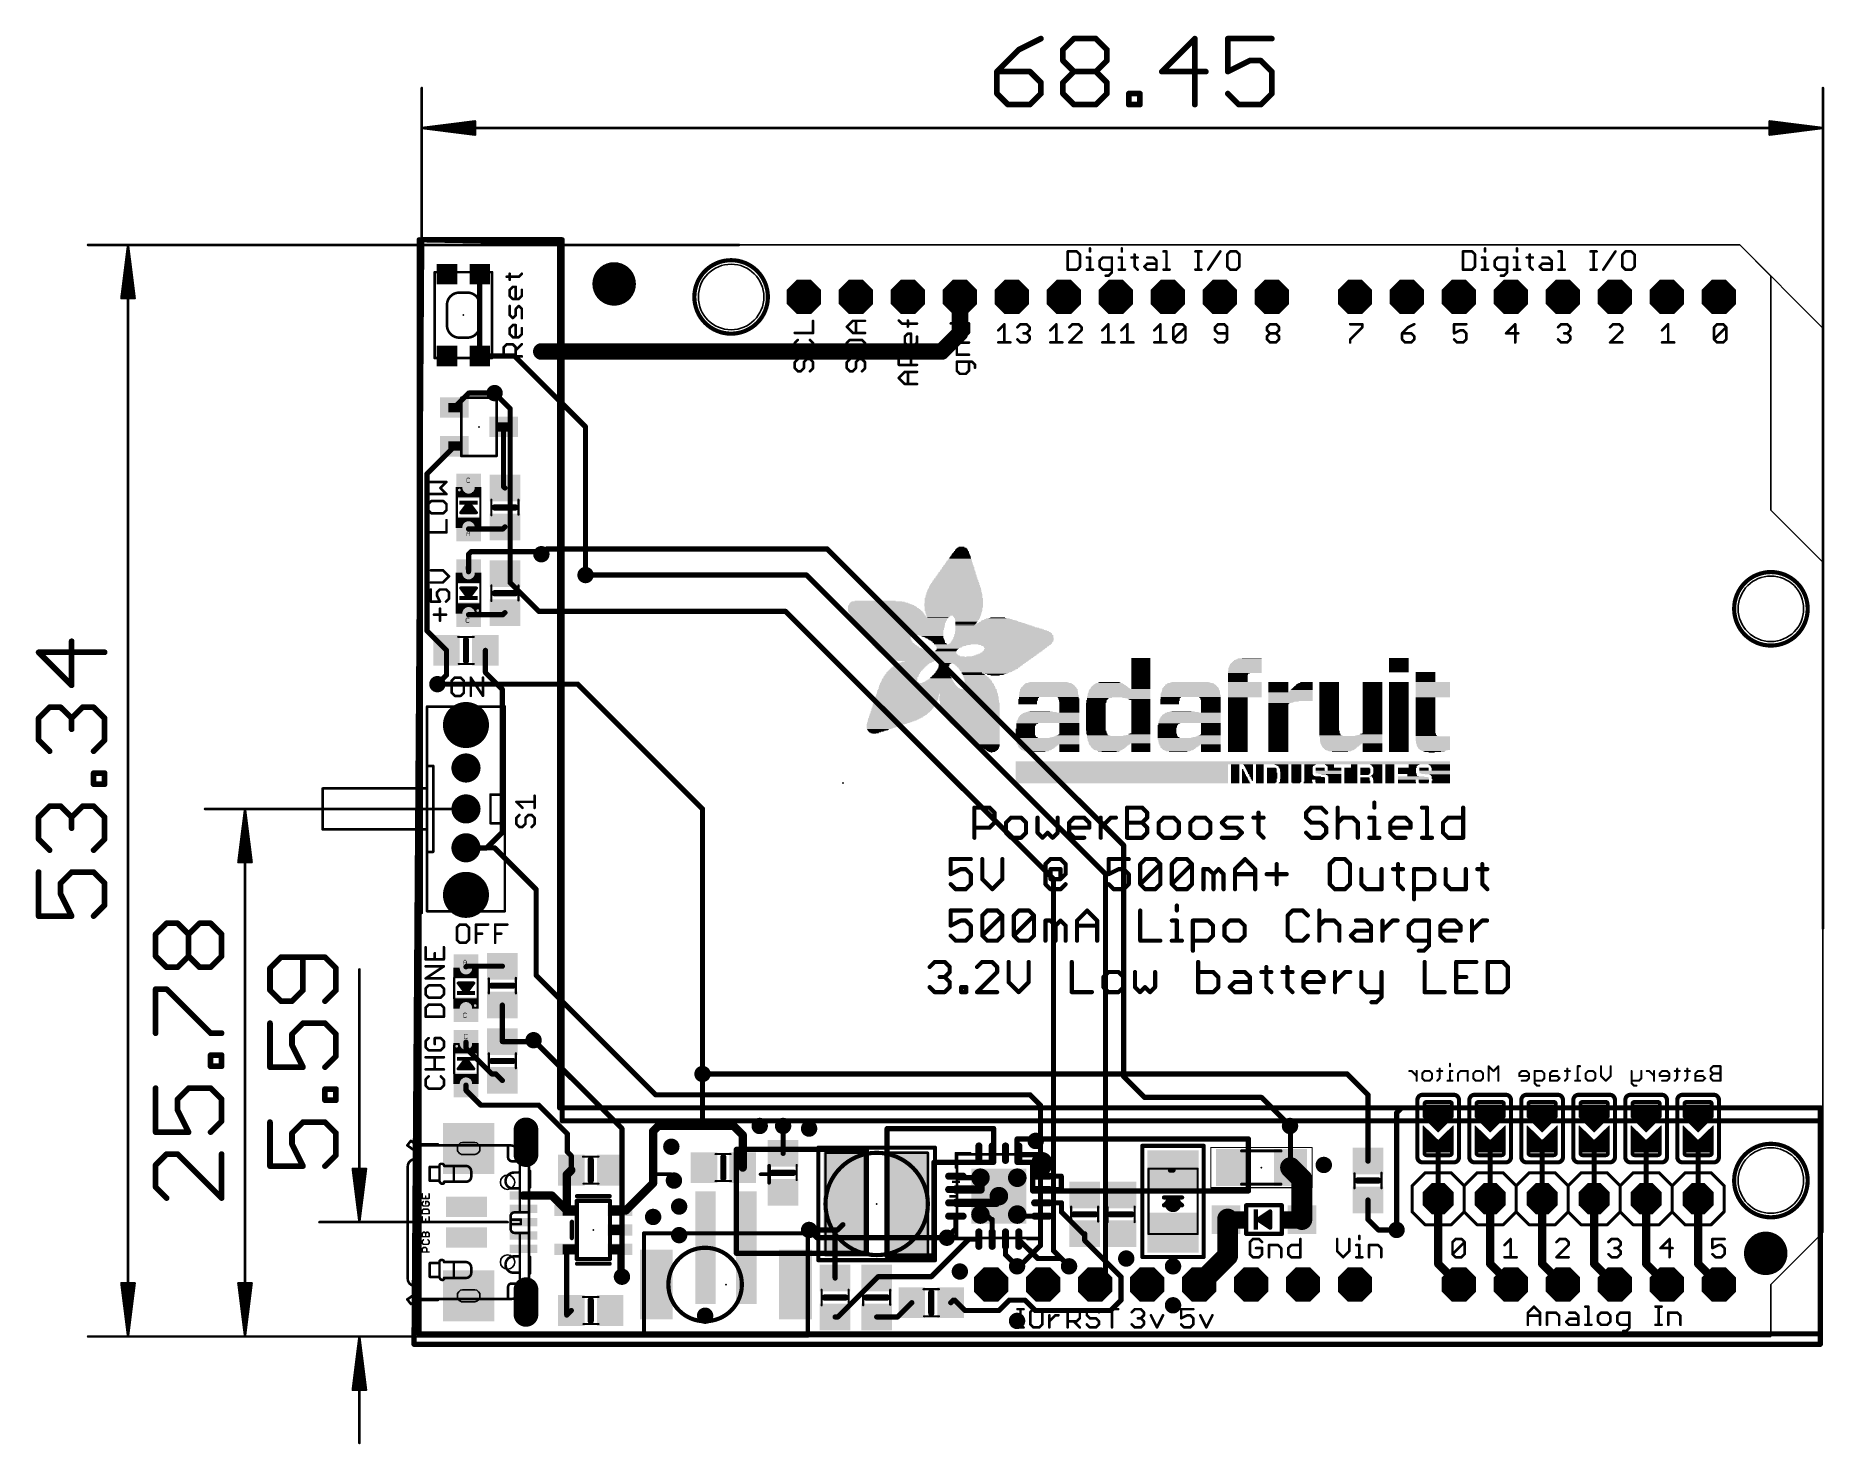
# Model space of a CAD drawing. Extents: x -18.7 to 68.6, y -5.3 to 63.6.
import ezdxf

# ---------------------------------------------------------------- set-up
doc = ezdxf.new("R2010")
doc.units = 0
for name, color, linetype in [('1', 12, 'CONTINUOUS'), ('16', 132, 'CONTINUOUS'), ('17', 110, 'CONTINUOUS'), ('18', 110, 'CONTINUOUS'), ('20', 53, 'CONTINUOUS'), ('21', 40, 'CONTINUOUS'), ('22', 4, 'CONTINUOUS'), ('23', 53, 'CONTINUOUS'), ('24', 53, 'CONTINUOUS'), ('39', 12, 'CONTINUOUS'), ('41', 12, 'CONTINUOUS'), ('47', 253, 'CONTINUOUS'), ('51', 253, 'CONTINUOUS')]:
    doc.layers.add(name, color=color, linetype=linetype)

# ---------------------------------------------------------------- blocks, each defined once
blk = doc.blocks.new('RECT')
blk.add_solid([(-0.5, -0.5), (0.5, -0.5), (-0.5, 0.5), (0.5, 0.5)])
blk = doc.blocks.new('OCTAGONP')
at = {"const_width": 0.5}
blk.add_lwpolyline([(-0.25, -0.1036), (-0.25, 0.1036), (-0.1036, 0.25), (0.1036, 0.25), (0.25, 0.1036), (0.25, -0.1036), (0.1036, -0.25), (-0.1036, -0.25), (-0.25, -0.1036), (-0.25, 0.1036)], dxfattribs=at)
blk = doc.blocks.new('ROUNDP')
at = {"const_width": 0.5}
blk.add_lwpolyline([(0, -0.25, 1), (0, 0.25, 1), (0, -0.25)], format="xyb", dxfattribs=at)
blk = doc.blocks.new('RECT121920X243840R50')
at = {"const_width": 0.1905}
blk.add_lwpolyline([(0.2858, -0.5715), (0.2858, 0.5715, 0.4142), (0.1905, 0.6668), (-0.1905, 0.6668, 0.4142), (-0.2858, 0.5715), (-0.2858, -0.5715, 0.4142), (-0.1905, -0.6668), (0.1905, -0.6668, 0.4142)], format="xyb", close=True, dxfattribs=at)
blk.add_solid([(-0.2159, -0.5969), (0.2159, -0.5969), (-0.2159, 0.5969), (0.2159, 0.5969)])
blk = doc.blocks.new('PIE')
at = {"const_width": 0.5}
blk.add_lwpolyline([(0, -0.25, 1), (0, 0.25, 1), (0, -0.25)], format="xyb", dxfattribs=at)
blk = doc.blocks.new('RECT168000X56000R100')
at = {"const_width": 0.175}
blk.add_lwpolyline([(0.4375, 0), (0.4375, 0, 0.4142), (0.35, 0.0875), (-0.35, 0.0875, 0.4142), (-0.4375, 0), (-0.4375, 0, 0.4142), (-0.35, -0.0875), (0.35, -0.0875, 0.4142)], format="xyb", close=True, dxfattribs=at)
blk.add_solid([(-0.3754, -0.0254), (0.3754, -0.0254), (-0.3754, 0.0254), (0.3754, 0.0254)])
blk = doc.blocks.new('OFFSETP100')
at = {"const_width": 1}
blk.add_lwpolyline([(0, 0), (1, 0)], dxfattribs=at)
at = {"const_width": 0.5}
for points in [[(0, 0.25, 1), (0, -0.25)], [(1, -0.25, 1), (1, 0.25)]]:
    blk.add_lwpolyline(points, format="xyb", dxfattribs=at)
blk = doc.blocks.new('SQUAREP')
blk.add_solid([(-0.5, -0.5), (0.5, -0.5), (-0.5, 0.5), (0.5, 0.5)])
blk = doc.blocks.new('ROUNDV')
at = {"const_width": 0.5}
blk.add_lwpolyline([(0, -0.25, 1), (0, 0.25, 1), (0, -0.25)], format="xyb", dxfattribs=at)

msp = doc.modelspace()

# ---------------------------------------------------------------- linework, layer by layer
at = {"layer": '1'}
for points, const_width in [([(0.127, 53.594), (-0.254, -0.381)], 0.254), ([(6.985, 53.594), (0.127, 53.594)], 0.254), ([(6.985, 10.541), (6.985, 53.594)], 0.254), ([(2.959, 51.911), (2.959, 47.911)], 0.254), ([(26.416, 50.8), (26.416, 49.022)], 0.8128), ([(26.416, 49.022), (25.527, 48.133)], 0.8128), ([(25.527, 48.133), (5.969, 48.133)], 0.8128), ([(2.959, 47.911), (4.667, 47.911)], 0.254), ([(4.667, 47.911), (8.128, 44.45)], 0.254), ([(2.422, 46.101), (1.721, 45.4)], 0.254), ([(3.683, 46.101), (2.422, 46.101)], 0.254), ([(4.121, 41.533), (4.121, 44.45)], 0.254), ([(8.128, 44.45), (8.128, 37.211)], 0.254), ([(1.721, 43.5), (0.381, 42.16)], 0.254), ([(0.381, 42.16), (0.381, 34.483)], 0.254), ([(4.191, 41.463), (4.121, 41.533)], 0.254), ([(4.091, 39.463), (2.413, 39.463)], 0.254), ([(4.191, 39.563), (4.091, 39.463)], 0.254), ([(2.54, 38.354), (2.413, 38.227)], 0.254), ([(5.842, 38.354), (2.54, 38.354)], 0.254), ([(5.969, 38.227), (5.842, 38.354)], 0.254), ([(2.413, 38.227), (2.413, 37.372)], 0.254), ([(2.413, 35.272), (4.091, 35.272)], 0.254), ([(4.091, 35.272), (4.191, 35.372)], 0.254), ([(0.381, 34.483), (1.336, 33.528)], 0.254), ([(1.336, 33.528), (1.336, 32.324)], 0.254), ([(3.236, 33.528), (3.236, 32.451)], 0.254), ([(1.336, 32.324), (0.889, 31.877)], 0.254), ([(3.236, 32.451), (4.064, 31.623)], 0.254), ([(4.064, 31.623), (4.064, 24.638)], 0.254), ([(4.064, 24.638), (3.302, 23.876)], 0.254), ([(2.291, 23.876), (2.286, 23.881)], 0.254), ([(3.302, 23.876), (2.291, 23.876)], 0.254), ([(2.286, 18.068), (2.313, 18.095)], 0.254), ([(2.313, 18.095), (4.064, 18.095)], 0.254), ([(4.064, 16.195), (4.064, 14.412)], 0.254), ([(2.286, 14.385), (2.286, 14.097)], 0.254), ([(2.286, 14.097), (3.556, 12.827)], 0.254), ([(4.064, 14.412), (5.522, 14.412)], 0.254), ([(5.522, 14.412), (5.588, 14.478)], 0.254), ([(2.286, 12.031), (2.286, 12.285)], 0.254), ([(3.556, 12.827), (3.749, 12.827)], 0.254), ([(3.749, 12.827), (4.064, 12.512)], 0.254), ([(13.843, 12.827), (13.843, 10.287)], 0.254), ([(45.339, 12.827), (13.843, 12.827)], 0.254), ([(45.339, 12.827), (46.355, 11.811)], 0.254), ([(3.014, 11.303), (2.286, 12.031)], 0.254), ([(5.842, 11.303), (3.014, 11.303)], 0.254), ([(5.842, 11.303), (7.239, 9.906)], 0.254), ([(46.355, 11.811), (46.355, 8.57)], 0.254), ([(68.453, 10.541), (6.985, 10.541)], 0.254), ([(11.43, 10.033), (11.684, 10.287)], 0.4064), ([(11.684, 10.287), (13.843, 10.287)], 0.4064), ([(13.843, 10.287), (15.367, 10.287)], 0.4064), ([(15.367, 10.287), (15.809, 9.845)], 0.4064), ([(68.453, -0.381), (68.453, 10.541)], 0.254), ([(7.239, 9.906), (7.239, 9.017)], 0.254), ([(11.43, 7.493), (11.43, 10.033)], 0.4064), ([(15.809, 9.845), (15.809, 8.255)], 0.4064), ([(17.78, 8.951), (17.78, 10.287)], 0.254), ([(22.86, 4.826), (22.86, 10.16)], 0.254), ([(22.86, 10.16), (28.067, 10.16)], 0.254), ([(28.067, 10.16), (28.067, 8.509)], 0.254), ([(29.21, 9.652), (29.21, 8.509)], 0.254), ([(40.513, 9.652), (29.21, 9.652)], 0.254), ([(40.513, 7.112), (40.513, 9.652)], 0.254), ([(42.57, 10.262), (42.545, 10.287)], 0.254), ([(42.57, 8.255), (42.57, 10.262)], 0.254), ([(7.239, 9.017), (7.432, 8.824)], 0.254), ([(7.432, 8.824), (7.432, 8.128)], 0.254), ([(15.494, 4.064), (15.494, 9.144)], 0.254), ([(15.494, 9.144), (21.844, 9.144)], 0.254), ([(21.844, 9.144), (21.844, 4.064)], 0.254), ([(27.346, 8.958), (27.346, 9.144)], 0.254), ([(27.996, 9.017), (27.996, 8.958)], 0.254), ([(29.296, 8.958), (29.296, 8.89)], 0.254), ([(29.296, 8.89), (30.421, 8.89)], 0.254), ([(30.421, 8.382), (30.421, 8.509)], 1.016), ([(30.421, 8.89), (30.421, 8.509)], 0.254), ([(42.57, 8.255), (43.125, 7.7)], 1.016), ([(7.2089, 7.9049), (7.432, 8.128)], 0.4064), ([(7.2089, 6.157), (7.2089, 7.9049)], 0.4064), ([(28.067, 8.509), (25.146, 8.509)], 0.254), ([(25.146, 8.509), (25.146, 3.937)], 0.254), ([(26.221, 7.833), (26.296, 7.758)], 0.254), ([(26.296, 7.758), (27.421, 7.758)], 0.254), ([(27.432, 7.183), (27.432, 7.747)], 0.4064), ([(27.421, 7.758), (27.432, 7.747)], 0.254), ([(29.21, 8.509), (29.972, 8.509)], 0.254), ([(29.972, 8.509), (29.972, 7.112)], 0.254), ([(30.421, 8.509), (30.421, 7.833)], 0.254), ([(30.421, 7.833), (31.369, 7.833)], 0.254), ([(31.369, 7.833), (31.369, 7.183)], 0.254), ([(36.703, 8.129), (36.83, 8.129)], 0.254), ([(43.125, 7.7), (43.125, 5.715)], 1.016), ([(5.093, 6.888), (6.4779, 6.888)], 0.4064), ([(6.4779, 6.888), (7.2089, 6.157)], 0.4064), ([(11.43, 7.493), (10.094, 6.157)], 0.4064), ([(26.221, 7.183), (27.432, 7.183)], 0.4064), ([(28.194, 6.533), (28.194, 6.858)], 0.4064), ([(29.972, 7.112), (40.513, 7.112)], 0.254), ([(31.369, 7.183), (30.421, 7.183)], 0.254), ([(10.094, 6.157), (9.8091, 6.157)], 0.4064), ([(26.221, 6.533), (28.194, 6.533)], 0.4064), ([(27.57, 6.085), (27.94, 5.715)], 0.254), ([(27.57, 5.958), (27.57, 6.085)], 0.254), ([(28.321, 6.858), (28.194, 6.858)], 0.254), ([(30.421, 6.533), (31.379, 6.533)], 0.254), ([(31.379, 6.533), (31.379, 6.086)], 0.254), ([(31.379, 6.086), (32.512, 4.953)], 0.254), ([(39.497, 3.937), (39.497, 5.74)], 1.016), ([(46.355, 6.67), (46.355, 5.715)], 0.254), ([(49.784, 6.731), (49.784, 3.556)], 0.4064), ([(52.324, 6.731), (52.324, 3.556)], 0.4064), ([(54.864, 6.731), (54.864, 3.556)], 0.4064), ([(57.404, 6.731), (57.404, 3.556)], 0.4064), ([(59.944, 6.731), (59.944, 3.556)], 0.4064), ([(62.484, 6.731), (62.484, 3.556)], 0.4064), ([(19.05, 5.207), (20.32, 5.207)], 0.254), ([(20.32, 5.207), (20.447, 5.207)], 0.254), ([(20.32, 2.855), (20.32, 5.207)], 0.254), ([(20.447, 5.207), (20.701, 5.461)], 0.254), ([(26.221, 5.266), (25.781, 4.826)], 0.254), ([(26.221, 5.883), (26.221, 5.266)], 0.254), ([(27.421, 5.958), (27.57, 5.958)], 0.254), ([(27.94, 5.715), (27.996, 5.715)], 0.254), ([(27.996, 5.715), (27.996, 4.758)], 0.254), ([(29.221, 5.883), (29.221, 5.958)], 0.254), ([(30.421, 5.883), (29.221, 5.883)], 0.254), ([(39.472, 5.715), (39.425, 5.715)], 0.254), ([(39.497, 5.74), (39.472, 5.715)], 0.254), ([(46.355, 5.715), (46.863, 5.207)], 0.254), ([(46.863, 5.207), (47.752, 5.207)], 0.254), ([(7.2089, 1.0469), (7.2089, 4.257)], 0.254), ([(9.8091, 3.0179), (9.8091, 4.257)], 0.254), ([(22.86, 3.937), (22.86, 4.826)], 0.254), ([(26.856, 4.758), (25.019, 2.921)], 0.254), ([(26.856, 4.758), (27.346, 4.758)], 0.254), ([(28.646, 4.758), (28.646, 3.993)], 0.254), ([(29.296, 4.758), (29.355, 4.699)], 0.254), ([(29.296, 4.74), (29.296, 4.758)], 0.254), ([(30.226, 3.81), (29.296, 4.74)], 0.254), ([(32.512, 4.953), (32.512, 5.019)], 0.254), ([(32.512, 4.699), (32.512, 5.019)], 0.254), ([(34.29, 2.921), (32.512, 4.699)], 0.254), ([(39.497, 3.937), (38.1, 2.54)], 1.016), ([(21.844, 4.064), (15.494, 4.064)], 0.254), ([(25.146, 3.937), (22.86, 3.937)], 0.254), ([(28.646, 3.993), (29.21, 3.429)], 0.254), ([(30.226, 3.81), (31.369, 3.81)], 0.254), ([(31.369, 3.81), (31.75, 3.429)], 0.254), ([(49.784, 3.556), (50.8, 2.54)], 0.4064), ([(52.324, 3.556), (53.34, 2.54)], 0.4064), ([(54.864, 3.556), (55.88, 2.54)], 0.4064), ([(57.404, 3.556), (58.42, 2.54)], 0.4064), ([(59.944, 3.556), (60.96, 2.54)], 0.4064), ([(62.484, 3.556), (63.5, 2.54)], 0.4064), ([(9.906, 2.921), (9.8091, 3.0179)], 0.254), ([(20.452, 0.955), (22.352, 2.855)], 0.254), ([(22.418, 2.921), (22.352, 2.855)], 0.254), ([(25.019, 2.921), (22.418, 2.921)], 0.254), ([(34.29, 2.921), (34.29, 1.778)], 0.254), ([(23.373, 0.955), (24.069, 1.651)], 0.254), ([(26.096, 1.778), (25.969, 1.651)], 0.254), ([(26.162, 1.778), (26.096, 1.778)], 0.254), ([(26.67, 1.27), (26.162, 1.778)], 0.254), ([(28.829, 1.778), (28.321, 1.27)], 0.254), ([(29.591, 1.778), (28.829, 1.778)], 0.254), ([(30.099, 1.27), (29.591, 1.778)], 0.254), ([(34.29, 1.778), (33.782, 1.27)], 0.254), ([(7.432, 1.27), (7.2089, 1.0469)], 0.254), ([(20.32, 0.955), (20.325, 0.955)], 0.254), ([(20.32, 0.955), (20.452, 0.955)], 0.254), ([(22.352, 0.955), (23.373, 0.955)], 0.254), ([(28.321, 1.27), (26.67, 1.27)], 0.254), ([(33.782, 1.27), (30.099, 1.27)], 0.254), ([(-0.254, -0.381), (68.453, -0.381)], 0.254)]:
    msp.add_lwpolyline(points, dxfattribs=dict(at, const_width=const_width))
for points, const_width in [([(0.127, 53.6575, 1), (0.127, 53.5305)], 0.127), ([(0.1905, 53.5936, 1), (0.0635, 53.5944)], 0.127), ([(7.0485, 53.594, 1), (6.9215, 53.594)], 0.127), ([(6.985, 53.5305, 1), (6.985, 53.6575)], 0.127), ([(3.0225, 51.911, 1), (2.8955, 51.911)], 0.127), ([(26.6192, 50.8, 1), (26.2128, 50.8)], 0.4064), ([(26.2128, 49.022, 1), (26.6192, 49.022)], 0.4064), ([(26.5597, 48.8783, 1), (26.2723, 49.1657)], 0.4064), ([(5.969, 48.3362, 1), (5.969, 47.9298)], 0.4064), ([(25.3833, 48.2767, 1), (25.6707, 47.9893)], 0.4064), ([(25.527, 47.9298, 1), (25.527, 48.3362)], 0.4064), ([(2.959, 47.9745, 1), (2.959, 47.8475)], 0.127), ([(2.8955, 47.911, 1), (3.0225, 47.911)], 0.127), ([(4.7119, 47.9559, 1), (4.6221, 47.8661)], 0.127), ([(4.667, 47.8475, 1), (4.667, 47.9745)], 0.127), ([(1.6761, 45.4449, 1), (1.7659, 45.3551)], 0.127), ([(2.422, 46.1645, 1), (2.422, 46.0375)], 0.127), ([(2.4669, 46.0561, 1), (2.3771, 46.1459)], 0.127), ([(3.683, 46.0375, 1), (3.683, 46.1645)], 0.127), ([(4.1845, 44.45, 1), (4.0575, 44.45)], 0.127), ([(8.1915, 44.45, 1), (8.0645, 44.45)], 0.127), ([(8.0831, 44.4051, 1), (8.1729, 44.4949)], 0.127), ([(1.7659, 43.4551, 1), (1.6761, 43.5449)], 0.127), ([(0.4445, 42.16, 1), (0.3175, 42.16)], 0.127), ([(0.3361, 42.2049, 1), (0.4259, 42.1151)], 0.127), ([(4.1659, 41.5779, 1), (4.0761, 41.4881)], 0.127), ([(4.0575, 41.533, 1), (4.1845, 41.533)], 0.127), ([(4.1461, 41.4181, 1), (4.2359, 41.5079)], 0.127), ([(2.413, 39.5265, 1), (2.413, 39.3995)], 0.127), ([(4.0461, 39.5079, 1), (4.1359, 39.4181)], 0.127), ([(4.091, 39.3995, 1), (4.091, 39.5265)], 0.127), ([(4.2359, 39.5181, 1), (4.1461, 39.6079)], 0.127), ([(2.54, 38.4175, 1), (2.54, 38.2905)], 0.127), ([(2.5849, 38.3091, 1), (2.4951, 38.3989)], 0.127), ([(5.8869, 38.3989, 1), (5.7971, 38.3091)], 0.127), ([(5.842, 38.2905, 1), (5.842, 38.4175)], 0.127), ([(2.4765, 38.227, 1), (2.3495, 38.227)], 0.127), ([(2.3681, 38.2719, 1), (2.4579, 38.1821)], 0.127), ([(5.9241, 38.1821, 1), (6.0139, 38.2719)], 0.127), ([(2.3495, 37.372, 1), (2.4765, 37.372)], 0.127), ([(8.0645, 37.211, 1), (8.1915, 37.211)], 0.127), ([(2.413, 35.3355, 1), (2.413, 35.2085)], 0.127), ([(4.0461, 35.3169, 1), (4.1359, 35.2271)], 0.127), ([(4.091, 35.2085, 1), (4.091, 35.3355)], 0.127), ([(4.2359, 35.3271, 1), (4.1461, 35.4169)], 0.127), ([(0.4259, 34.5279, 1), (0.3361, 34.4381)], 0.127), ([(0.3175, 34.483, 1), (0.4445, 34.483)], 0.127), ([(1.3995, 33.528, 1), (1.2725, 33.528)], 0.127), ([(1.2911, 33.4831, 1), (1.3809, 33.5729)], 0.127), ([(3.2995, 33.528, 1), (3.1725, 33.528)], 0.127), ([(1.2725, 32.324, 1), (1.3995, 32.324)], 0.127), ([(1.3809, 32.2791, 1), (1.2911, 32.3689)], 0.127), ([(3.2809, 32.4959, 1), (3.1911, 32.4061)], 0.127), ([(3.1725, 32.451, 1), (3.2995, 32.451)], 0.127), ([(0.8441, 31.9219, 1), (0.9339, 31.8321)], 0.127), ([(4.1275, 31.623, 1), (4.0005, 31.623)], 0.127), ([(4.0191, 31.5781, 1), (4.1089, 31.6679)], 0.127), ([(4.0005, 24.638, 1), (4.1275, 24.638)], 0.127), ([(4.1089, 24.5931, 1), (4.0191, 24.6829)], 0.127), ([(2.3309, 23.9259, 1), (2.2411, 23.8361)], 0.127), ([(2.291, 23.9395, 1), (2.291, 23.8125)], 0.127), ([(2.2461, 23.8311, 1), (2.3359, 23.9209)], 0.127), ([(3.2571, 23.9209, 1), (3.3469, 23.8311)], 0.127), ([(3.302, 23.8125, 1), (3.302, 23.9395)], 0.127), ([(2.2411, 18.1129, 1), (2.3309, 18.0231)], 0.127), ([(2.313, 18.1585, 1), (2.313, 18.0315)], 0.127), ([(2.3579, 18.0501, 1), (2.2681, 18.1399)], 0.127), ([(4.064, 18.0315, 1), (4.064, 18.1585)], 0.127), ([(4.1275, 16.195, 1), (4.0005, 16.195)], 0.127), ([(2.3495, 14.385, 1), (2.2225, 14.385)], 0.127), ([(2.3309, 14.1419, 1), (2.2411, 14.0521)], 0.127), ([(2.2225, 14.097, 1), (2.3495, 14.097)], 0.127), ([(4.064, 14.4755, 1), (4.064, 14.3485)], 0.127), ([(4.0005, 14.412, 1), (4.1275, 14.412)], 0.127), ([(5.4771, 14.4569, 1), (5.5669, 14.3671)], 0.127), ([(5.522, 14.3485, 1), (5.522, 14.4755)], 0.127), ([(5.6329, 14.4331, 1), (5.5431, 14.5229)], 0.127), ([(2.3495, 12.285, 1), (2.2225, 12.285)], 0.127), ([(3.556, 12.8905, 1), (3.556, 12.7635)], 0.127), ([(3.5111, 12.7821, 1), (3.6009, 12.8719)], 0.127), ([(3.7939, 12.8719, 1), (3.7041, 12.7821)], 0.127), ([(3.749, 12.7635, 1), (3.749, 12.8905)], 0.127), ([(4.0191, 12.4671, 1), (4.1089, 12.5569)], 0.127), ([(13.9065, 12.827, 1), (13.7795, 12.827)], 0.127), ([(13.843, 12.8905, 1), (13.843, 12.7635)], 0.127), ([(45.3839, 12.8719, 1), (45.2941, 12.7821)], 0.127), ([(45.339, 12.7635, 1), (45.339, 12.8905)], 0.127), ([(2.3309, 12.0759, 1), (2.2411, 11.9861)], 0.127), ([(2.2225, 12.031, 1), (2.3495, 12.031)], 0.127), ([(3.014, 11.3665, 1), (3.014, 11.2395)], 0.127), ([(2.9691, 11.2581, 1), (3.0589, 11.3479)], 0.127), ([(5.8869, 11.3479, 1), (5.7971, 11.2581)], 0.127), ([(5.842, 11.2395, 1), (5.842, 11.3665)], 0.127), ([(46.4185, 11.811, 1), (46.2915, 11.811)], 0.127), ([(46.3101, 11.7661, 1), (46.3999, 11.8559)], 0.127), ([(6.985, 10.6045, 1), (6.985, 10.4775)], 0.127), ([(6.9215, 10.541, 1), (7.0485, 10.541)], 0.127), ([(11.684, 10.3886, 1), (11.684, 10.1854)], 0.2032), ([(11.7558, 10.2152, 1), (11.6122, 10.3588)], 0.2032), ([(13.843, 10.3886, 1), (13.843, 10.1854)], 0.2032), ([(13.843, 10.1854, 1), (13.843, 10.3886)], 0.2032), ([(15.4388, 10.3588, 1), (15.2952, 10.2152)], 0.2032), ([(15.367, 10.1854, 1), (15.367, 10.3886)], 0.2032), ([(68.5165, 10.541, 1), (68.3895, 10.541)], 0.127), ([(68.453, 10.4775, 1), (68.453, 10.6045)], 0.127), ([(7.3025, 9.906, 1), (7.1755, 9.906)], 0.127), ([(7.1941, 9.8611, 1), (7.2839, 9.9509)], 0.127), ([(11.5316, 10.033, 1), (11.3284, 10.033)], 0.2032), ([(11.3582, 10.1048, 1), (11.5018, 9.9612)], 0.2032), ([(13.7795, 10.287, 1), (13.9065, 10.287)], 0.127), ([(15.9106, 9.845, 1), (15.7074, 9.845)], 0.2032), ([(15.7372, 9.7732, 1), (15.8808, 9.9168)], 0.2032), ([(17.8435, 10.287, 1), (17.7165, 10.287)], 0.127), ([(22.9235, 10.16, 1), (22.7965, 10.16)], 0.127), ([(22.86, 10.2235, 1), (22.86, 10.0965)], 0.127), ([(28.1305, 10.16, 1), (28.0035, 10.16)], 0.127), ([(28.067, 10.0965, 1), (28.067, 10.2235)], 0.127), ([(29.2735, 9.652, 1), (29.1465, 9.652)], 0.127), ([(29.21, 9.7155, 1), (29.21, 9.5885)], 0.127), ([(40.5765, 9.652, 1), (40.4495, 9.652)], 0.127), ([(40.513, 9.5885, 1), (40.513, 9.7155)], 0.127), ([(42.5899, 10.3319, 1), (42.5001, 10.2421)], 0.127), ([(42.6335, 10.262, 1), (42.5065, 10.262)], 0.127), ([(42.5251, 10.2171, 1), (42.6149, 10.3069)], 0.127), ([(7.2839, 9.0619, 1), (7.1941, 8.9721)], 0.127), ([(7.1755, 9.017, 1), (7.3025, 9.017)], 0.127), ([(7.4955, 8.824, 1), (7.3685, 8.824)], 0.127), ([(7.3871, 8.7791, 1), (7.4769, 8.8689)], 0.127), ([(15.5575, 9.144, 1), (15.4305, 9.144)], 0.127), ([(15.494, 9.2075, 1), (15.494, 9.0805)], 0.127), ([(17.7165, 8.951, 1), (17.8435, 8.951)], 0.127), ([(21.9075, 9.144, 1), (21.7805, 9.144)], 0.127), ([(21.844, 9.0805, 1), (21.844, 9.2075)], 0.127), ([(27.4095, 9.144, 1), (27.2825, 9.144)], 0.127), ([(27.2825, 8.958, 1), (27.4095, 8.958)], 0.127), ([(28.0595, 9.017, 1), (27.9325, 9.017)], 0.127), ([(27.9325, 8.958, 1), (28.0595, 8.958)], 0.127), ([(29.3595, 8.958, 1), (29.2325, 8.958)], 0.127), ([(29.296, 8.9535, 1), (29.296, 8.8265)], 0.127), ([(29.2325, 8.89, 1), (29.3595, 8.89)], 0.127), ([(30.675, 8.509, 1), (30.167, 8.509)], 0.508), ([(30.4845, 8.89, 1), (30.3575, 8.89)], 0.127), ([(30.421, 8.8265, 1), (30.421, 8.9535)], 0.127), ([(42.7496, 8.4346, 1), (42.3904, 8.0754)], 0.508), ([(7.3105, 7.9049, 1), (7.1073, 7.9049)], 0.2032), ([(7.1371, 7.9767, 1), (7.2807, 7.8331)], 0.2032), ([(7.5038, 8.0562, 1), (7.3602, 8.1998)], 0.2032), ([(7.3685, 8.128, 1), (7.4955, 8.128)], 0.127), ([(15.7074, 8.255, 1), (15.9106, 8.255)], 0.2032), ([(25.146, 8.5725, 1), (25.146, 8.4455)], 0.127), ([(25.2095, 8.509, 1), (25.0825, 8.509)], 0.127), ([(26.2659, 7.8779, 1), (26.1761, 7.7881)], 0.127), ([(26.296, 7.8215, 1), (26.296, 7.6945)], 0.127), ([(26.2511, 7.7131, 1), (26.3409, 7.8029)], 0.127), ([(27.5336, 7.747, 1), (27.3304, 7.747)], 0.2032), ([(27.4659, 7.8029, 1), (27.3761, 7.7131)], 0.127), ([(27.421, 7.6945, 1), (27.421, 7.8215)], 0.127), ([(28.0035, 8.509, 1), (28.1305, 8.509)], 0.127), ([(28.067, 8.4455, 1), (28.067, 8.5725)], 0.127), ([(29.21, 8.5725, 1), (29.21, 8.4455)], 0.127), ([(29.1465, 8.509, 1), (29.2735, 8.509)], 0.127), ([(30.0355, 8.509, 1), (29.9085, 8.509)], 0.127), ([(29.972, 8.4455, 1), (29.972, 8.5725)], 0.127), ([(30.167, 8.382, 1), (30.675, 8.382)], 0.508), ([(30.4845, 8.509, 1), (30.3575, 8.509)], 0.127), ([(30.3575, 8.509, 1), (30.4845, 8.509)], 0.127), ([(30.421, 7.8965, 1), (30.421, 7.7695)], 0.127), ([(30.3575, 7.833, 1), (30.4845, 7.833)], 0.127), ([(31.4325, 7.833, 1), (31.3055, 7.833)], 0.127), ([(31.369, 7.7695, 1), (31.369, 7.8965)], 0.127), ([(36.703, 8.1925, 1), (36.703, 8.0655)], 0.127), ([(36.83, 8.0655, 1), (36.83, 8.1925)], 0.127), ([(42.5065, 8.255, 1), (42.6335, 8.255)], 0.127), ([(43.379, 7.7, 1), (42.871, 7.7)], 0.508), ([(42.9454, 7.5204, 1), (43.3046, 7.8796)], 0.508), ([(46.2915, 8.57, 1), (46.4185, 8.57)], 0.127), ([(5.093, 6.9896, 1), (5.093, 6.7864)], 0.2032), ([(6.5497, 6.9598, 1), (6.4061, 6.8162)], 0.2032), ([(6.4779, 6.7864, 1), (6.4779, 6.9896)], 0.2032), ([(11.3284, 7.493, 1), (11.5316, 7.493)], 0.2032), ([(11.5018, 7.4212, 1), (11.3582, 7.5648)], 0.2032), ([(26.221, 7.2846, 1), (26.221, 7.0814)], 0.2032), ([(27.3304, 7.183, 1), (27.5336, 7.183)], 0.2032), ([(27.3871, 7.7021, 1), (27.4769, 7.7919)], 0.127), ([(27.432, 7.0814, 1), (27.432, 7.2846)], 0.2032), ([(28.2956, 6.858, 1), (28.0924, 6.858)], 0.2032), ([(29.972, 7.1755, 1), (29.972, 7.0485)], 0.127), ([(29.9085, 7.112, 1), (30.0355, 7.112)], 0.127), ([(30.421, 7.2465, 1), (30.421, 7.1195)], 0.127), ([(31.3055, 7.183, 1), (31.4325, 7.183)], 0.127), ([(31.369, 7.1195, 1), (31.369, 7.2465)], 0.127), ([(40.4495, 7.112, 1), (40.5765, 7.112)], 0.127), ([(40.513, 7.0485, 1), (40.513, 7.1755)], 0.127), ([(7.1073, 6.157, 1), (7.3105, 6.157)], 0.2032), ([(7.1371, 6.0852, 1), (7.2807, 6.2288)], 0.2032), ([(9.8091, 6.2586, 1), (9.8091, 6.0554)], 0.2032), ([(10.0222, 6.2288, 1), (10.1658, 6.0852)], 0.2032), ([(10.094, 6.0554, 1), (10.094, 6.2586)], 0.2032), ([(26.221, 6.6346, 1), (26.221, 6.4314)], 0.2032), ([(27.6149, 6.1299, 1), (27.5251, 6.0401)], 0.127), ([(27.6335, 6.085, 1), (27.5065, 6.085)], 0.127), ([(28.0924, 6.533, 1), (28.2956, 6.533)], 0.2032), ([(28.194, 6.9215, 1), (28.194, 6.7945)], 0.127), ([(28.194, 6.4314, 1), (28.194, 6.6346)], 0.2032), ([(28.321, 6.7945, 1), (28.321, 6.9215)], 0.127), ([(30.421, 6.5965, 1), (30.421, 6.4695)], 0.127), ([(31.4425, 6.533, 1), (31.3155, 6.533)], 0.127), ([(31.4239, 6.1309, 1), (31.3341, 6.0411)], 0.127), ([(31.3155, 6.086, 1), (31.4425, 6.086)], 0.127), ([(31.379, 6.4695, 1), (31.379, 6.5965)], 0.127), ([(39.751, 5.74, 1), (39.243, 5.74)], 0.508), ([(46.4185, 6.67, 1), (46.2915, 6.67)], 0.127), ([(49.8856, 6.731, 1), (49.6824, 6.731)], 0.2032), ([(52.4256, 6.731, 1), (52.2224, 6.731)], 0.2032), ([(54.9656, 6.731, 1), (54.7624, 6.731)], 0.2032), ([(57.5056, 6.731, 1), (57.3024, 6.731)], 0.2032), ([(60.0456, 6.731, 1), (59.8424, 6.731)], 0.2032), ([(62.5856, 6.731, 1), (62.3824, 6.731)], 0.2032), ([(19.05, 5.2705, 1), (19.05, 5.1435)], 0.127), ([(20.32, 5.2705, 1), (20.32, 5.1435)], 0.127), ([(20.3835, 5.207, 1), (20.2565, 5.207)], 0.127), ([(20.32, 5.1435, 1), (20.32, 5.2705)], 0.127), ([(20.4021, 5.2519, 1), (20.4919, 5.1621)], 0.127), ([(20.447, 5.1435, 1), (20.447, 5.2705)], 0.127), ([(20.7459, 5.4161, 1), (20.6561, 5.5059)], 0.127), ([(26.2845, 5.883, 1), (26.1575, 5.883)], 0.127), ([(26.1575, 5.266, 1), (26.2845, 5.266)], 0.127), ([(26.2659, 5.2211, 1), (26.1761, 5.3109)], 0.127), ([(27.421, 6.0215, 1), (27.421, 5.8945)], 0.127), ([(27.5065, 5.958, 1), (27.6335, 5.958)], 0.127), ([(27.57, 5.8945, 1), (27.57, 6.0215)], 0.127), ([(27.94, 5.7785, 1), (27.94, 5.6515)], 0.127), ([(27.8951, 5.6701, 1), (27.9849, 5.7599)], 0.127), ([(28.0595, 5.715, 1), (27.9325, 5.715)], 0.127), ([(27.996, 5.6515, 1), (27.996, 5.7785)], 0.127), ([(29.2845, 5.958, 1), (29.1575, 5.958)], 0.127), ([(29.221, 5.9465, 1), (29.221, 5.8195)], 0.127), ([(29.1575, 5.883, 1), (29.2845, 5.883)], 0.127), ([(30.421, 5.8195, 1), (30.421, 5.9465)], 0.127), ([(39.425, 5.7785, 1), (39.425, 5.6515)], 0.127), ([(39.4271, 5.7599, 1), (39.5169, 5.6701)], 0.127), ([(39.5419, 5.6951, 1), (39.4521, 5.7849)], 0.127), ([(39.472, 5.6515, 1), (39.472, 5.7785)], 0.127), ([(42.871, 5.715, 1), (43.379, 5.715)], 0.508), ([(46.3999, 5.7599, 1), (46.3101, 5.6701)], 0.127), ([(46.2915, 5.715, 1), (46.4185, 5.715)], 0.127), ([(46.863, 5.2705, 1), (46.863, 5.1435)], 0.127), ([(46.8181, 5.1621, 1), (46.9079, 5.2519)], 0.127), ([(47.752, 5.1435, 1), (47.752, 5.2705)], 0.127), ([(7.2724, 4.257, 1), (7.1454, 4.257)], 0.127), ([(9.8726, 4.257, 1), (9.7456, 4.257)], 0.127), ([(22.9235, 4.826, 1), (22.7965, 4.826)], 0.127), ([(22.7965, 4.826, 1), (22.9235, 4.826)], 0.127), ([(25.7361, 4.8709, 1), (25.8259, 4.7811)], 0.127), ([(26.856, 4.8215, 1), (26.856, 4.6945)], 0.127), ([(26.9009, 4.7131, 1), (26.8111, 4.8029)], 0.127), ([(27.346, 4.6945, 1), (27.346, 4.8215)], 0.127), ([(27.9325, 4.758, 1), (28.0595, 4.758)], 0.127), ([(28.7095, 4.758, 1), (28.5825, 4.758)], 0.127), ([(29.3409, 4.8029, 1), (29.2511, 4.7131)], 0.127), ([(29.3595, 4.758, 1), (29.2325, 4.758)], 0.127), ([(29.3409, 4.7849, 1), (29.2511, 4.6951)], 0.127), ([(29.2325, 4.74, 1), (29.3595, 4.74)], 0.127), ([(29.3101, 4.6541, 1), (29.3999, 4.7439)], 0.127), ([(32.5755, 5.019, 1), (32.4485, 5.019)], 0.127), ([(32.5755, 5.019, 1), (32.4485, 5.019)], 0.127), ([(32.4485, 4.953, 1), (32.5755, 4.953)], 0.127), ([(32.5569, 4.7439, 1), (32.4671, 4.6541)], 0.127), ([(32.4485, 4.699, 1), (32.5755, 4.699)], 0.127), ([(32.4671, 4.9081, 1), (32.5569, 4.9979)], 0.127), ([(39.6766, 3.7574, 1), (39.3174, 4.1166)], 0.508), ([(15.494, 4.1275, 1), (15.494, 4.0005)], 0.127), ([(15.4305, 4.064, 1), (15.5575, 4.064)], 0.127), ([(21.7805, 4.064, 1), (21.9075, 4.064)], 0.127), ([(21.844, 4.0005, 1), (21.844, 4.1275)], 0.127), ([(22.86, 4.0005, 1), (22.86, 3.8735)], 0.127), ([(22.7965, 3.937, 1), (22.9235, 3.937)], 0.127), ([(25.0825, 3.937, 1), (25.2095, 3.937)], 0.127), ([(25.146, 3.8735, 1), (25.146, 4.0005)], 0.127), ([(28.6909, 4.0379, 1), (28.6011, 3.9481)], 0.127), ([(28.5825, 3.993, 1), (28.7095, 3.993)], 0.127), ([(29.1651, 3.3841, 1), (29.2549, 3.4739)], 0.127), ([(30.226, 3.8735, 1), (30.226, 3.7465)], 0.127), ([(30.1811, 3.7651, 1), (30.2709, 3.8549)], 0.127), ([(31.4139, 3.8549, 1), (31.3241, 3.7651)], 0.127), ([(31.369, 3.7465, 1), (31.369, 3.8735)], 0.127), ([(31.7051, 3.3841, 1), (31.7949, 3.4739)], 0.127), ([(39.243, 3.937, 1), (39.751, 3.937)], 0.508), ([(49.6824, 3.556, 1), (49.8856, 3.556)], 0.2032), ([(49.8558, 3.6278, 1), (49.7122, 3.4842)], 0.2032), ([(52.2224, 3.556, 1), (52.4256, 3.556)], 0.2032), ([(52.3958, 3.6278, 1), (52.2522, 3.4842)], 0.2032), ([(54.7624, 3.556, 1), (54.9656, 3.556)], 0.2032), ([(54.9358, 3.6278, 1), (54.7922, 3.4842)], 0.2032), ([(57.3024, 3.556, 1), (57.5056, 3.556)], 0.2032), ([(57.4758, 3.6278, 1), (57.3322, 3.4842)], 0.2032), ([(59.8424, 3.556, 1), (60.0456, 3.556)], 0.2032), ([(60.0158, 3.6278, 1), (59.8722, 3.4842)], 0.2032), ([(62.3824, 3.556, 1), (62.5856, 3.556)], 0.2032), ([(62.5558, 3.6278, 1), (62.4122, 3.4842)], 0.2032), ([(9.854, 3.0628, 1), (9.7642, 2.973)], 0.127), ([(9.7456, 3.0179, 1), (9.8726, 3.0179)], 0.127), ([(9.8611, 2.8761, 1), (9.9509, 2.9659)], 0.127), ([(20.2565, 2.855, 1), (20.3835, 2.855)], 0.127), ([(22.3071, 2.8999, 1), (22.3969, 2.8101)], 0.127), ([(22.3969, 2.8101, 1), (22.3071, 2.8999)], 0.127), ([(22.418, 2.9845, 1), (22.418, 2.8575)], 0.127), ([(22.4629, 2.8761, 1), (22.3731, 2.9659)], 0.127), ([(24.9741, 2.9659, 1), (25.0639, 2.8761)], 0.127), ([(25.019, 2.8575, 1), (25.019, 2.9845)], 0.127), ([(34.3535, 2.921, 1), (34.2265, 2.921)], 0.127), ([(34.2451, 2.8761, 1), (34.3349, 2.9659)], 0.127), ([(37.9204, 2.7196, 1), (38.2796, 2.3604)], 0.508), ([(50.7282, 2.4682, 1), (50.8718, 2.6118)], 0.2032), ([(53.2682, 2.4682, 1), (53.4118, 2.6118)], 0.2032), ([(55.8082, 2.4682, 1), (55.9518, 2.6118)], 0.2032), ([(58.3482, 2.4682, 1), (58.4918, 2.6118)], 0.2032), ([(60.8882, 2.4682, 1), (61.0318, 2.6118)], 0.2032), ([(63.4282, 2.4682, 1), (63.5718, 2.6118)], 0.2032), ([(24.1139, 1.6061, 1), (24.0241, 1.6959)], 0.127), ([(25.9241, 1.6959, 1), (26.0139, 1.6061)], 0.127), ([(26.096, 1.8415, 1), (26.096, 1.7145)], 0.127), ([(26.1409, 1.7331, 1), (26.0511, 1.8229)], 0.127), ([(26.2069, 1.8229, 1), (26.1171, 1.7331)], 0.127), ([(26.162, 1.7145, 1), (26.162, 1.8415)], 0.127), ([(28.829, 1.8415, 1), (28.829, 1.7145)], 0.127), ([(28.8739, 1.7331, 1), (28.7841, 1.8229)], 0.127), ([(29.6359, 1.8229, 1), (29.5461, 1.7331)], 0.127), ([(29.591, 1.7145, 1), (29.591, 1.8415)], 0.127), ([(34.2265, 1.778, 1), (34.3535, 1.778)], 0.127), ([(34.3349, 1.7331, 1), (34.2451, 1.8229)], 0.127), ([(7.164, 1.0918, 1), (7.2538, 1.002)], 0.127), ([(7.1454, 1.0469, 1), (7.2724, 1.0469)], 0.127), ([(7.4769, 1.2251, 1), (7.3871, 1.3149)], 0.127), ([(20.32, 1.0185, 1), (20.32, 0.8915)], 0.127), ([(20.32, 1.0185, 1), (20.32, 0.8915)], 0.127), ([(20.325, 0.8915, 1), (20.325, 1.0185)], 0.127), ([(20.4071, 0.9999, 1), (20.4969, 0.9101)], 0.127), ([(20.452, 0.8915, 1), (20.452, 1.0185)], 0.127), ([(22.352, 1.0185, 1), (22.352, 0.8915)], 0.127), ([(23.3281, 0.9999, 1), (23.4179, 0.9101)], 0.127), ([(23.373, 0.8915, 1), (23.373, 1.0185)], 0.127), ([(26.67, 1.3335, 1), (26.67, 1.2065)], 0.127), ([(26.6251, 1.2251, 1), (26.7149, 1.3149)], 0.127), ([(28.2761, 1.3149, 1), (28.3659, 1.2251)], 0.127), ([(28.321, 1.2065, 1), (28.321, 1.3335)], 0.127), ([(30.099, 1.3335, 1), (30.099, 1.2065)], 0.127), ([(30.0541, 1.2251, 1), (30.1439, 1.3149)], 0.127), ([(33.7371, 1.3149, 1), (33.8269, 1.2251)], 0.127), ([(33.782, 1.2065, 1), (33.782, 1.3335)], 0.127), ([(-0.254, -0.3175, 1), (-0.254, -0.4445)], 0.127), ([(-0.3175, -0.3806, 1), (-0.1905, -0.3814)], 0.127), ([(68.3895, -0.381, 1), (68.5165, -0.381)], 0.127), ([(68.453, -0.4445, 1), (68.453, -0.3175)], 0.127)]:
    msp.add_lwpolyline(points, format="xyb", dxfattribs=dict(at, const_width=const_width))
at = {"layer": '16'}
for points, const_width in [([(6.858, 53.467), (0, 53.594)], 0.254), ([(0, 53.594), (0, 0.127)], 0.254), ([(6.858, 11.176), (6.858, 53.467)], 0.254), ([(4.445, 45.339), (3.683, 46.101)], 0.254), ([(4.445, 36.83), (4.445, 45.339)], 0.254), ([(6.223, 38.481), (5.969, 38.227)], 0.254), ([(19.939, 38.481), (6.223, 38.481)], 0.254), ([(34.417, 24.003), (19.939, 38.481)], 0.254), ([(5.842, 35.433), (4.445, 36.83)], 0.254), ([(8.128, 37.211), (18.923, 37.211)], 0.254), ([(18.923, 37.211), (33.528, 22.606)], 0.254), ([(17.907, 35.433), (5.842, 35.433)], 0.254), ([(30.988, 22.352), (17.907, 35.433)], 0.254), ([(0.889, 31.877), (7.747, 31.877)], 0.254), ([(7.747, 31.877), (13.843, 25.781)], 0.254), ([(13.843, 25.781), (13.843, 12.827)], 0.254), ([(3.678, 23.881), (2.286, 23.881)], 0.254), ([(5.715, 21.844), (3.678, 23.881)], 0.254), ([(34.417, 12.7), (34.417, 24.003)], 0.254), ([(33.528, 22.606), (33.528, 3.048)], 0.254), ([(5.715, 17.653), (5.715, 21.844)], 0.254), ([(30.988, 4.191), (30.988, 22.352)], 0.254), ([(11.557, 11.811), (5.715, 17.653)], 0.254), ([(9.906, 10.16), (5.588, 14.478)], 0.254), ([(35.433, 11.684), (34.417, 12.7)], 0.254), ([(29.845, 11.811), (11.557, 11.811)], 0.254), ([(30.353, 11.303), (29.845, 11.811)], 0.254), ([(30.353, 4.445), (30.353, 11.303)], 0.254), ([(41.148, 11.684), (35.433, 11.684)], 0.254), ([(42.545, 10.287), (41.148, 11.684)], 0.254), ([(68.453, 11.176), (6.858, 11.176)], 0.254), ([(48.006, 11.176), (47.752, 10.922)], 0.254), ([(47.752, 5.207), (47.752, 10.922)], 0.254), ([(49.784, 11.176), (48.006, 11.176)], 0.254), ([(49.0474, 11.303), (49.0474, 10.7315)], 0.0508), ([(50.5206, 11.303), (49.0474, 11.303)], 0.0508), ([(49.0474, 11.2776), (50.5206, 11.2776)], 0.0508), ([(49.0474, 11.2268), (50.5206, 11.2268)], 0.0508), ([(49.0474, 11.176), (50.5206, 11.176)], 0.0508), ([(49.0474, 11.1252), (50.5206, 11.1252)], 0.0508), ([(49.0474, 11.0744), (50.5206, 11.0744)], 0.0508), ([(49.0474, 11.0236), (50.5206, 11.0236)], 0.0508), ([(49.0474, 10.9728), (50.5206, 10.9728)], 0.0508), ([(49.0474, 10.922), (50.5206, 10.922)], 0.0508), ([(49.0474, 10.8712), (50.5206, 10.8712)], 0.0508), ([(49.0474, 10.8204), (50.5206, 10.8204)], 0.0508), ([(49.0474, 10.7696), (50.5206, 10.7696)], 0.0508), ([(49.0474, 10.7315), (49.784, 9.9949)], 0.0508), ([(49.0601, 10.7188), (50.5079, 10.7188)], 0.0508), ([(49.1109, 10.668), (50.4571, 10.668)], 0.0508), ([(49.1617, 10.6172), (50.4063, 10.6172)], 0.0508), ([(49.2125, 10.5664), (50.3555, 10.5664)], 0.0508), ([(49.2633, 10.5156), (50.3047, 10.5156)], 0.0508), ([(49.3141, 10.4648), (50.2539, 10.4648)], 0.0508), ([(52.324, 11.176), (49.784, 11.176)], 0.254), ([(49.784, 9.9949), (50.5206, 10.7315)], 0.0508), ([(50.5206, 10.7315), (50.5206, 11.303)], 0.0508), ([(51.5874, 11.303), (51.5874, 10.7315)], 0.0508), ([(53.0606, 11.303), (51.5874, 11.303)], 0.0508), ([(51.5874, 11.2776), (53.0606, 11.2776)], 0.0508), ([(51.5874, 11.2268), (53.0606, 11.2268)], 0.0508), ([(51.5874, 11.176), (53.0606, 11.176)], 0.0508), ([(51.5874, 11.1252), (53.0606, 11.1252)], 0.0508), ([(51.5874, 11.0744), (53.0606, 11.0744)], 0.0508), ([(51.5874, 11.0236), (53.0606, 11.0236)], 0.0508), ([(51.5874, 10.9728), (53.0606, 10.9728)], 0.0508), ([(51.5874, 10.922), (53.0606, 10.922)], 0.0508), ([(51.5874, 10.8712), (53.0606, 10.8712)], 0.0508), ([(51.5874, 10.8204), (53.0606, 10.8204)], 0.0508), ([(51.5874, 10.7696), (53.0606, 10.7696)], 0.0508), ([(51.5874, 10.7315), (52.324, 9.9949)], 0.0508), ([(51.6001, 10.7188), (53.0479, 10.7188)], 0.0508), ([(51.6509, 10.668), (52.9971, 10.668)], 0.0508), ([(51.7017, 10.6172), (52.9463, 10.6172)], 0.0508), ([(51.7525, 10.5664), (52.8955, 10.5664)], 0.0508), ([(51.8033, 10.5156), (52.8447, 10.5156)], 0.0508), ([(51.8541, 10.4648), (52.7939, 10.4648)], 0.0508), ([(54.864, 11.176), (52.324, 11.176)], 0.254), ([(52.324, 9.9949), (53.0606, 10.7315)], 0.0508), ([(53.0606, 10.7315), (53.0606, 11.303)], 0.0508), ([(54.1274, 11.303), (54.1274, 10.7315)], 0.0508), ([(55.6006, 11.303), (54.1274, 11.303)], 0.0508), ([(54.1274, 11.2776), (55.6006, 11.2776)], 0.0508), ([(54.1274, 11.2268), (55.6006, 11.2268)], 0.0508), ([(54.1274, 11.176), (55.6006, 11.176)], 0.0508), ([(54.1274, 11.1252), (55.6006, 11.1252)], 0.0508), ([(54.1274, 11.0744), (55.6006, 11.0744)], 0.0508), ([(54.1274, 11.0236), (55.6006, 11.0236)], 0.0508), ([(54.1274, 10.9728), (55.6006, 10.9728)], 0.0508), ([(54.1274, 10.922), (55.6006, 10.922)], 0.0508), ([(54.1274, 10.8712), (55.6006, 10.8712)], 0.0508), ([(54.1274, 10.8204), (55.6006, 10.8204)], 0.0508), ([(54.1274, 10.7696), (55.6006, 10.7696)], 0.0508), ([(54.1274, 10.7315), (54.864, 9.9949)], 0.0508), ([(54.1401, 10.7188), (55.5879, 10.7188)], 0.0508), ([(54.1909, 10.668), (55.5371, 10.668)], 0.0508), ([(54.2417, 10.6172), (55.4863, 10.6172)], 0.0508), ([(54.2925, 10.5664), (55.4355, 10.5664)], 0.0508), ([(54.3433, 10.5156), (55.3847, 10.5156)], 0.0508), ([(54.3941, 10.4648), (55.3339, 10.4648)], 0.0508), ([(57.404, 11.176), (54.864, 11.176)], 0.254), ([(54.864, 9.9949), (55.6006, 10.7315)], 0.0508), ([(55.6006, 10.7315), (55.6006, 11.303)], 0.0508), ([(56.6674, 11.303), (56.6674, 10.7315)], 0.0508), ([(58.1406, 11.303), (56.6674, 11.303)], 0.0508), ([(56.6674, 11.2776), (58.1406, 11.2776)], 0.0508), ([(56.6674, 11.2268), (58.1406, 11.2268)], 0.0508), ([(56.6674, 11.176), (58.1406, 11.176)], 0.0508), ([(56.6674, 11.1252), (58.1406, 11.1252)], 0.0508), ([(56.6674, 11.0744), (58.1406, 11.0744)], 0.0508), ([(56.6674, 11.0236), (58.1406, 11.0236)], 0.0508), ([(56.6674, 10.9728), (58.1406, 10.9728)], 0.0508), ([(56.6674, 10.922), (58.1406, 10.922)], 0.0508), ([(56.6674, 10.8712), (58.1406, 10.8712)], 0.0508), ([(56.6674, 10.8204), (58.1406, 10.8204)], 0.0508), ([(56.6674, 10.7696), (58.1406, 10.7696)], 0.0508), ([(56.6674, 10.7315), (57.404, 9.9949)], 0.0508), ([(56.6801, 10.7188), (58.1279, 10.7188)], 0.0508), ([(56.7309, 10.668), (58.0771, 10.668)], 0.0508), ([(56.7817, 10.6172), (58.0263, 10.6172)], 0.0508), ([(56.8325, 10.5664), (57.9755, 10.5664)], 0.0508), ([(56.8833, 10.5156), (57.9247, 10.5156)], 0.0508), ([(56.9341, 10.4648), (57.8739, 10.4648)], 0.0508), ([(59.944, 11.176), (57.404, 11.176)], 0.254), ([(57.404, 9.9949), (58.1406, 10.7315)], 0.0508), ([(58.1406, 10.7315), (58.1406, 11.303)], 0.0508), ([(59.2074, 11.303), (59.2074, 10.7315)], 0.0508), ([(60.6806, 11.303), (59.2074, 11.303)], 0.0508), ([(59.2074, 11.2776), (60.6806, 11.2776)], 0.0508), ([(59.2074, 11.2268), (60.6806, 11.2268)], 0.0508), ([(59.2074, 11.176), (60.6806, 11.176)], 0.0508), ([(59.2074, 11.1252), (60.6806, 11.1252)], 0.0508), ([(59.2074, 11.0744), (60.6806, 11.0744)], 0.0508), ([(59.2074, 11.0236), (60.6806, 11.0236)], 0.0508), ([(59.2074, 10.9728), (60.6806, 10.9728)], 0.0508), ([(59.2074, 10.922), (60.6806, 10.922)], 0.0508), ([(59.2074, 10.8712), (60.6806, 10.8712)], 0.0508), ([(59.2074, 10.8204), (60.6806, 10.8204)], 0.0508), ([(59.2074, 10.7696), (60.6806, 10.7696)], 0.0508), ([(59.2074, 10.7315), (59.944, 9.9949)], 0.0508), ([(59.2201, 10.7188), (60.6679, 10.7188)], 0.0508), ([(59.2709, 10.668), (60.6171, 10.668)], 0.0508), ([(59.3217, 10.6172), (60.5663, 10.6172)], 0.0508), ([(59.3725, 10.5664), (60.5155, 10.5664)], 0.0508), ([(59.4233, 10.5156), (60.4647, 10.5156)], 0.0508), ([(59.4741, 10.4648), (60.4139, 10.4648)], 0.0508), ([(62.484, 11.176), (59.944, 11.176)], 0.254), ([(59.944, 9.9949), (60.6806, 10.7315)], 0.0508), ([(60.6806, 10.7315), (60.6806, 11.303)], 0.0508), ([(61.7474, 11.303), (61.7474, 10.7315)], 0.0508), ([(63.2206, 11.303), (61.7474, 11.303)], 0.0508), ([(61.7474, 11.2776), (63.2206, 11.2776)], 0.0508), ([(61.7474, 11.2268), (63.2206, 11.2268)], 0.0508), ([(61.7474, 11.176), (63.2206, 11.176)], 0.0508), ([(61.7474, 11.1252), (63.2206, 11.1252)], 0.0508), ([(61.7474, 11.0744), (63.2206, 11.0744)], 0.0508), ([(61.7474, 11.0236), (63.2206, 11.0236)], 0.0508), ([(61.7474, 10.9728), (63.2206, 10.9728)], 0.0508), ([(61.7474, 10.922), (63.2206, 10.922)], 0.0508), ([(61.7474, 10.8712), (63.2206, 10.8712)], 0.0508), ([(61.7474, 10.8204), (63.2206, 10.8204)], 0.0508), ([(61.7474, 10.7696), (63.2206, 10.7696)], 0.0508), ([(61.7474, 10.7315), (62.484, 9.9949)], 0.0508), ([(61.7601, 10.7188), (63.2079, 10.7188)], 0.0508), ([(61.8109, 10.668), (63.1571, 10.668)], 0.0508), ([(61.8617, 10.6172), (63.1063, 10.6172)], 0.0508), ([(61.9125, 10.5664), (63.0555, 10.5664)], 0.0508), ([(61.9633, 10.5156), (63.0047, 10.5156)], 0.0508), ([(62.0141, 10.4648), (62.9539, 10.4648)], 0.0508), ([(62.484, 9.9949), (63.2206, 10.7315)], 0.0508), ([(63.2206, 10.7315), (63.2206, 11.303)], 0.0508), ([(68.453, 0.127), (68.453, 11.176)], 0.254), ([(9.906, 10.16), (9.906, 2.921)], 0.254), ([(49.0474, 10.287), (49.784, 9.5758)], 0.0508), ([(49.0474, 9.017), (49.0474, 10.287)], 0.0508), ([(49.0474, 10.2616), (49.0737, 10.2616)], 0.0508), ([(49.0474, 10.2108), (49.1263, 10.2108)], 0.0508), ([(49.0474, 10.16), (49.1789, 10.16)], 0.0508), ([(49.0474, 10.1092), (49.2316, 10.1092)], 0.0508), ([(49.0474, 10.0584), (49.2842, 10.0584)], 0.0508), ([(49.0474, 10.0076), (49.3368, 10.0076)], 0.0508), ([(49.0474, 9.9568), (49.3894, 9.9568)], 0.0508), ([(49.0474, 9.906), (49.442, 9.906)], 0.0508), ([(49.0474, 9.8552), (49.4946, 9.8552)], 0.0508), ([(49.0474, 9.8044), (49.5472, 9.8044)], 0.0508), ([(49.0474, 9.7536), (49.5999, 9.7536)], 0.0508), ([(49.0474, 9.7028), (49.6525, 9.7028)], 0.0508), ([(49.0474, 9.652), (49.7051, 9.652)], 0.0508), ([(49.0474, 9.6012), (49.7577, 9.6012)], 0.0508), ([(49.3649, 10.414), (50.2031, 10.414)], 0.0508), ([(49.4157, 10.3632), (50.1523, 10.3632)], 0.0508), ([(49.4665, 10.3124), (50.1015, 10.3124)], 0.0508), ([(49.5173, 10.2616), (50.0507, 10.2616)], 0.0508), ([(49.5681, 10.2108), (49.9999, 10.2108)], 0.0508), ([(49.6189, 10.16), (49.9491, 10.16)], 0.0508), ([(49.6697, 10.1092), (49.8983, 10.1092)], 0.0508), ([(49.7205, 10.0584), (49.8475, 10.0584)], 0.0508), ([(49.7713, 10.0076), (49.7967, 10.0076)], 0.0508), ([(49.784, 9.5758), (50.5206, 10.287)], 0.0508), ([(49.8103, 9.6012), (50.5206, 9.6012)], 0.0508), ([(49.8629, 9.652), (50.5206, 9.652)], 0.0508), ([(49.9155, 9.7028), (50.5206, 9.7028)], 0.0508), ([(49.9682, 9.7536), (50.5206, 9.7536)], 0.0508), ([(50.0208, 9.8044), (50.5206, 9.8044)], 0.0508), ([(50.0734, 9.8552), (50.5206, 9.8552)], 0.0508), ([(50.126, 9.906), (50.5206, 9.906)], 0.0508), ([(50.1786, 9.9568), (50.5206, 9.9568)], 0.0508), ([(50.2312, 10.0076), (50.5206, 10.0076)], 0.0508), ([(50.2838, 10.0584), (50.5206, 10.0584)], 0.0508), ([(50.3364, 10.1092), (50.5206, 10.1092)], 0.0508), ([(50.3891, 10.16), (50.5206, 10.16)], 0.0508), ([(50.4417, 10.2108), (50.5206, 10.2108)], 0.0508), ([(50.4943, 10.2616), (50.5206, 10.2616)], 0.0508), ([(50.5206, 10.287), (50.5206, 9.017)], 0.0508), ([(51.5874, 10.287), (52.324, 9.5758)], 0.0508), ([(51.5874, 9.017), (51.5874, 10.287)], 0.0508), ([(51.5874, 10.2616), (51.6137, 10.2616)], 0.0508), ([(51.5874, 10.2108), (51.6663, 10.2108)], 0.0508), ([(51.5874, 10.16), (51.7189, 10.16)], 0.0508), ([(51.5874, 10.1092), (51.7716, 10.1092)], 0.0508), ([(51.5874, 10.0584), (51.8242, 10.0584)], 0.0508), ([(51.5874, 10.0076), (51.8768, 10.0076)], 0.0508), ([(51.5874, 9.9568), (51.9294, 9.9568)], 0.0508), ([(51.5874, 9.906), (51.982, 9.906)], 0.0508), ([(51.5874, 9.8552), (52.0346, 9.8552)], 0.0508), ([(51.5874, 9.8044), (52.0872, 9.8044)], 0.0508), ([(51.5874, 9.7536), (52.1399, 9.7536)], 0.0508), ([(51.5874, 9.7028), (52.1925, 9.7028)], 0.0508), ([(51.5874, 9.652), (52.2451, 9.652)], 0.0508), ([(51.5874, 9.6012), (52.2977, 9.6012)], 0.0508), ([(51.9049, 10.414), (52.7431, 10.414)], 0.0508), ([(51.9557, 10.3632), (52.6923, 10.3632)], 0.0508), ([(52.0065, 10.3124), (52.6415, 10.3124)], 0.0508), ([(52.0573, 10.2616), (52.5907, 10.2616)], 0.0508), ([(52.1081, 10.2108), (52.5399, 10.2108)], 0.0508), ([(52.1589, 10.16), (52.4891, 10.16)], 0.0508), ([(52.2097, 10.1092), (52.4383, 10.1092)], 0.0508), ([(52.2605, 10.0584), (52.3875, 10.0584)], 0.0508), ([(52.3113, 10.0076), (52.3367, 10.0076)], 0.0508), ([(52.324, 9.5758), (53.0606, 10.287)], 0.0508), ([(52.3503, 9.6012), (53.0606, 9.6012)], 0.0508), ([(52.4029, 9.652), (53.0606, 9.652)], 0.0508), ([(52.4555, 9.7028), (53.0606, 9.7028)], 0.0508), ([(52.5082, 9.7536), (53.0606, 9.7536)], 0.0508), ([(52.5608, 9.8044), (53.0606, 9.8044)], 0.0508), ([(52.6134, 9.8552), (53.0606, 9.8552)], 0.0508), ([(52.666, 9.906), (53.0606, 9.906)], 0.0508), ([(52.7186, 9.9568), (53.0606, 9.9568)], 0.0508), ([(52.7712, 10.0076), (53.0606, 10.0076)], 0.0508), ([(52.8238, 10.0584), (53.0606, 10.0584)], 0.0508), ([(52.8765, 10.1092), (53.0606, 10.1092)], 0.0508), ([(52.9291, 10.16), (53.0606, 10.16)], 0.0508), ([(52.9817, 10.2108), (53.0606, 10.2108)], 0.0508), ([(53.0343, 10.2616), (53.0606, 10.2616)], 0.0508), ([(53.0606, 10.287), (53.0606, 9.017)], 0.0508), ([(54.1274, 10.287), (54.864, 9.5758)], 0.0508), ([(54.1274, 9.017), (54.1274, 10.287)], 0.0508), ([(54.1274, 10.2616), (54.1537, 10.2616)], 0.0508), ([(54.1274, 10.2108), (54.2063, 10.2108)], 0.0508), ([(54.1274, 10.16), (54.2589, 10.16)], 0.0508), ([(54.1274, 10.1092), (54.3116, 10.1092)], 0.0508), ([(54.1274, 10.0584), (54.3642, 10.0584)], 0.0508), ([(54.1274, 10.0076), (54.4168, 10.0076)], 0.0508), ([(54.1274, 9.9568), (54.4694, 9.9568)], 0.0508), ([(54.1274, 9.906), (54.522, 9.906)], 0.0508), ([(54.1274, 9.8552), (54.5746, 9.8552)], 0.0508), ([(54.1274, 9.8044), (54.6272, 9.8044)], 0.0508), ([(54.1274, 9.7536), (54.6799, 9.7536)], 0.0508), ([(54.1274, 9.7028), (54.7325, 9.7028)], 0.0508), ([(54.1274, 9.652), (54.7851, 9.652)], 0.0508), ([(54.1274, 9.6012), (54.8377, 9.6012)], 0.0508), ([(54.4449, 10.414), (55.2831, 10.414)], 0.0508), ([(54.4957, 10.3632), (55.2323, 10.3632)], 0.0508), ([(54.5465, 10.3124), (55.1815, 10.3124)], 0.0508), ([(54.5973, 10.2616), (55.1307, 10.2616)], 0.0508), ([(54.6481, 10.2108), (55.0799, 10.2108)], 0.0508), ([(54.6989, 10.16), (55.0291, 10.16)], 0.0508), ([(54.7497, 10.1092), (54.9783, 10.1092)], 0.0508), ([(54.8005, 10.0584), (54.9275, 10.0584)], 0.0508), ([(54.8513, 10.0076), (54.8767, 10.0076)], 0.0508), ([(54.864, 9.5758), (55.6006, 10.287)], 0.0508), ([(54.8903, 9.6012), (55.6006, 9.6012)], 0.0508), ([(54.9429, 9.652), (55.6006, 9.652)], 0.0508), ([(54.9955, 9.7028), (55.6006, 9.7028)], 0.0508), ([(55.0481, 9.7536), (55.6006, 9.7536)], 0.0508), ([(55.1008, 9.8044), (55.6006, 9.8044)], 0.0508), ([(55.1534, 9.8552), (55.6006, 9.8552)], 0.0508), ([(55.206, 9.906), (55.6006, 9.906)], 0.0508), ([(55.2586, 9.9568), (55.6006, 9.9568)], 0.0508), ([(55.3112, 10.0076), (55.6006, 10.0076)], 0.0508), ([(55.3638, 10.0584), (55.6006, 10.0584)], 0.0508), ([(55.4165, 10.1092), (55.6006, 10.1092)], 0.0508), ([(55.4691, 10.16), (55.6006, 10.16)], 0.0508), ([(55.5217, 10.2108), (55.6006, 10.2108)], 0.0508), ([(55.5743, 10.2616), (55.6006, 10.2616)], 0.0508), ([(55.6006, 10.287), (55.6006, 9.017)], 0.0508), ([(56.6674, 10.287), (57.404, 9.5758)], 0.0508), ([(56.6674, 9.017), (56.6674, 10.287)], 0.0508), ([(56.6674, 10.2616), (56.6937, 10.2616)], 0.0508), ([(56.6674, 10.2108), (56.7463, 10.2108)], 0.0508), ([(56.6674, 10.16), (56.7989, 10.16)], 0.0508), ([(56.6674, 10.1092), (56.8516, 10.1092)], 0.0508), ([(56.6674, 10.0584), (56.9042, 10.0584)], 0.0508), ([(56.6674, 10.0076), (56.9568, 10.0076)], 0.0508), ([(56.6674, 9.9568), (57.0094, 9.9568)], 0.0508), ([(56.6674, 9.906), (57.062, 9.906)], 0.0508), ([(56.6674, 9.8552), (57.1146, 9.8552)], 0.0508), ([(56.6674, 9.8044), (57.1672, 9.8044)], 0.0508), ([(56.6674, 9.7536), (57.2199, 9.7536)], 0.0508), ([(56.6674, 9.7028), (57.2725, 9.7028)], 0.0508), ([(56.6674, 9.652), (57.3251, 9.652)], 0.0508), ([(56.6674, 9.6012), (57.3777, 9.6012)], 0.0508), ([(56.9849, 10.414), (57.8231, 10.414)], 0.0508), ([(57.0357, 10.3632), (57.7723, 10.3632)], 0.0508), ([(57.0865, 10.3124), (57.7215, 10.3124)], 0.0508), ([(57.1373, 10.2616), (57.6707, 10.2616)], 0.0508), ([(57.1881, 10.2108), (57.6199, 10.2108)], 0.0508), ([(57.2389, 10.16), (57.5691, 10.16)], 0.0508), ([(57.2897, 10.1092), (57.5183, 10.1092)], 0.0508), ([(57.3405, 10.0584), (57.4675, 10.0584)], 0.0508), ([(57.3913, 10.0076), (57.4167, 10.0076)], 0.0508), ([(57.404, 9.5758), (58.1406, 10.287)], 0.0508), ([(57.4303, 9.6012), (58.1406, 9.6012)], 0.0508), ([(57.4829, 9.652), (58.1406, 9.652)], 0.0508), ([(57.5355, 9.7028), (58.1406, 9.7028)], 0.0508), ([(57.5882, 9.7536), (58.1406, 9.7536)], 0.0508), ([(57.6408, 9.8044), (58.1406, 9.8044)], 0.0508), ([(57.6934, 9.8552), (58.1406, 9.8552)], 0.0508), ([(57.746, 9.906), (58.1406, 9.906)], 0.0508), ([(57.7986, 9.9568), (58.1406, 9.9568)], 0.0508), ([(57.8512, 10.0076), (58.1406, 10.0076)], 0.0508), ([(57.9038, 10.0584), (58.1406, 10.0584)], 0.0508), ([(57.9565, 10.1092), (58.1406, 10.1092)], 0.0508), ([(58.0091, 10.16), (58.1406, 10.16)], 0.0508), ([(58.0617, 10.2108), (58.1406, 10.2108)], 0.0508), ([(58.1143, 10.2616), (58.1406, 10.2616)], 0.0508), ([(58.1406, 10.287), (58.1406, 9.017)], 0.0508), ([(59.2074, 10.287), (59.944, 9.5758)], 0.0508), ([(59.2074, 9.017), (59.2074, 10.287)], 0.0508), ([(59.2074, 10.2616), (59.2337, 10.2616)], 0.0508), ([(59.2074, 10.2108), (59.2863, 10.2108)], 0.0508), ([(59.2074, 10.16), (59.3389, 10.16)], 0.0508), ([(59.2074, 10.1092), (59.3916, 10.1092)], 0.0508), ([(59.2074, 10.0584), (59.4442, 10.0584)], 0.0508), ([(59.2074, 10.0076), (59.4968, 10.0076)], 0.0508), ([(59.2074, 9.9568), (59.5494, 9.9568)], 0.0508), ([(59.2074, 9.906), (59.602, 9.906)], 0.0508), ([(59.2074, 9.8552), (59.6546, 9.8552)], 0.0508), ([(59.2074, 9.8044), (59.7072, 9.8044)], 0.0508), ([(59.2074, 9.7536), (59.7599, 9.7536)], 0.0508), ([(59.2074, 9.7028), (59.8125, 9.7028)], 0.0508), ([(59.2074, 9.652), (59.8651, 9.652)], 0.0508), ([(59.2074, 9.6012), (59.9177, 9.6012)], 0.0508), ([(59.5249, 10.414), (60.3631, 10.414)], 0.0508), ([(59.5757, 10.3632), (60.3123, 10.3632)], 0.0508), ([(59.6265, 10.3124), (60.2615, 10.3124)], 0.0508), ([(59.6773, 10.2616), (60.2107, 10.2616)], 0.0508), ([(59.7281, 10.2108), (60.1599, 10.2108)], 0.0508), ([(59.7789, 10.16), (60.1091, 10.16)], 0.0508), ([(59.8297, 10.1092), (60.0583, 10.1092)], 0.0508), ([(59.8805, 10.0584), (60.0075, 10.0584)], 0.0508), ([(59.9313, 10.0076), (59.9567, 10.0076)], 0.0508), ([(59.944, 9.5758), (60.6806, 10.287)], 0.0508), ([(59.9703, 9.6012), (60.6806, 9.6012)], 0.0508), ([(60.0229, 9.652), (60.6806, 9.652)], 0.0508), ([(60.0755, 9.7028), (60.6806, 9.7028)], 0.0508), ([(60.1282, 9.7536), (60.6806, 9.7536)], 0.0508), ([(60.1808, 9.8044), (60.6806, 9.8044)], 0.0508), ([(60.2334, 9.8552), (60.6806, 9.8552)], 0.0508), ([(60.286, 9.906), (60.6806, 9.906)], 0.0508), ([(60.3386, 9.9568), (60.6806, 9.9568)], 0.0508), ([(60.3912, 10.0076), (60.6806, 10.0076)], 0.0508), ([(60.4438, 10.0584), (60.6806, 10.0584)], 0.0508), ([(60.4965, 10.1092), (60.6806, 10.1092)], 0.0508), ([(60.5491, 10.16), (60.6806, 10.16)], 0.0508), ([(60.6017, 10.2108), (60.6806, 10.2108)], 0.0508), ([(60.6543, 10.2616), (60.6806, 10.2616)], 0.0508), ([(60.6806, 10.287), (60.6806, 9.017)], 0.0508), ([(61.7474, 10.287), (62.484, 9.5758)], 0.0508), ([(61.7474, 9.017), (61.7474, 10.287)], 0.0508), ([(61.7474, 10.2616), (61.7737, 10.2616)], 0.0508), ([(61.7474, 10.2108), (61.8263, 10.2108)], 0.0508), ([(61.7474, 10.16), (61.8789, 10.16)], 0.0508), ([(61.7474, 10.1092), (61.9316, 10.1092)], 0.0508), ([(61.7474, 10.0584), (61.9842, 10.0584)], 0.0508), ([(61.7474, 10.0076), (62.0368, 10.0076)], 0.0508), ([(61.7474, 9.9568), (62.0894, 9.9568)], 0.0508), ([(61.7474, 9.906), (62.142, 9.906)], 0.0508), ([(61.7474, 9.8552), (62.1946, 9.8552)], 0.0508), ([(61.7474, 9.8044), (62.2472, 9.8044)], 0.0508), ([(61.7474, 9.7536), (62.2999, 9.7536)], 0.0508), ([(61.7474, 9.7028), (62.3525, 9.7028)], 0.0508), ([(61.7474, 9.652), (62.4051, 9.652)], 0.0508), ([(61.7474, 9.6012), (62.4577, 9.6012)], 0.0508), ([(62.0649, 10.414), (62.9031, 10.414)], 0.0508), ([(62.1157, 10.3632), (62.8523, 10.3632)], 0.0508), ([(62.1665, 10.3124), (62.8015, 10.3124)], 0.0508), ([(62.2173, 10.2616), (62.7507, 10.2616)], 0.0508), ([(62.2681, 10.2108), (62.6999, 10.2108)], 0.0508), ([(62.3189, 10.16), (62.6491, 10.16)], 0.0508), ([(62.3697, 10.1092), (62.5983, 10.1092)], 0.0508), ([(62.4205, 10.0584), (62.5475, 10.0584)], 0.0508), ([(62.4713, 10.0076), (62.4967, 10.0076)], 0.0508), ([(62.484, 9.5758), (63.2206, 10.287)], 0.0508), ([(62.5103, 9.6012), (63.2206, 9.6012)], 0.0508), ([(62.5629, 9.652), (63.2206, 9.652)], 0.0508), ([(62.6155, 9.7028), (63.2206, 9.7028)], 0.0508), ([(62.6682, 9.7536), (63.2206, 9.7536)], 0.0508), ([(62.7208, 9.8044), (63.2206, 9.8044)], 0.0508), ([(62.7734, 9.8552), (63.2206, 9.8552)], 0.0508), ([(62.826, 9.906), (63.2206, 9.906)], 0.0508), ([(62.8786, 9.9568), (63.2206, 9.9568)], 0.0508), ([(62.9312, 10.0076), (63.2206, 10.0076)], 0.0508), ([(62.9838, 10.0584), (63.2206, 10.0584)], 0.0508), ([(63.0365, 10.1092), (63.2206, 10.1092)], 0.0508), ([(63.0891, 10.16), (63.2206, 10.16)], 0.0508), ([(63.1417, 10.2108), (63.2206, 10.2108)], 0.0508), ([(63.1943, 10.2616), (63.2206, 10.2616)], 0.0508), ([(63.2206, 10.287), (63.2206, 9.017)], 0.0508), ([(49.0474, 9.5504), (50.5206, 9.5504)], 0.0508), ([(49.0474, 9.4996), (50.5206, 9.4996)], 0.0508), ([(49.0474, 9.4488), (50.5206, 9.4488)], 0.0508), ([(49.0474, 9.398), (50.5206, 9.398)], 0.0508), ([(49.0474, 9.3472), (50.5206, 9.3472)], 0.0508), ([(49.0474, 9.2964), (50.5206, 9.2964)], 0.0508), ([(49.0474, 9.2456), (50.5206, 9.2456)], 0.0508), ([(49.0474, 9.1948), (50.5206, 9.1948)], 0.0508), ([(49.0474, 9.144), (50.5206, 9.144)], 0.0508), ([(49.0474, 9.0932), (50.5206, 9.0932)], 0.0508), ([(49.0474, 9.0424), (50.5206, 9.0424)], 0.0508), ([(50.5206, 9.017), (49.0474, 9.017)], 0.0508), ([(49.784, 9.144), (49.784, 6.731)], 0.254), ([(51.5874, 9.5504), (53.0606, 9.5504)], 0.0508), ([(51.5874, 9.4996), (53.0606, 9.4996)], 0.0508), ([(51.5874, 9.4488), (53.0606, 9.4488)], 0.0508), ([(51.5874, 9.398), (53.0606, 9.398)], 0.0508), ([(51.5874, 9.3472), (53.0606, 9.3472)], 0.0508), ([(51.5874, 9.2964), (53.0606, 9.2964)], 0.0508), ([(51.5874, 9.2456), (53.0606, 9.2456)], 0.0508), ([(51.5874, 9.1948), (53.0606, 9.1948)], 0.0508), ([(51.5874, 9.144), (53.0606, 9.144)], 0.0508), ([(51.5874, 9.0932), (53.0606, 9.0932)], 0.0508), ([(51.5874, 9.0424), (53.0606, 9.0424)], 0.0508), ([(53.0606, 9.017), (51.5874, 9.017)], 0.0508), ([(52.324, 9.144), (52.324, 6.731)], 0.254), ([(54.1274, 9.5504), (55.6006, 9.5504)], 0.0508), ([(54.1274, 9.4996), (55.6006, 9.4996)], 0.0508), ([(54.1274, 9.4488), (55.6006, 9.4488)], 0.0508), ([(54.1274, 9.398), (55.6006, 9.398)], 0.0508), ([(54.1274, 9.3472), (55.6006, 9.3472)], 0.0508), ([(54.1274, 9.2964), (55.6006, 9.2964)], 0.0508), ([(54.1274, 9.2456), (55.6006, 9.2456)], 0.0508), ([(54.1274, 9.1948), (55.6006, 9.1948)], 0.0508), ([(54.1274, 9.144), (55.6006, 9.144)], 0.0508), ([(54.1274, 9.0932), (55.6006, 9.0932)], 0.0508), ([(54.1274, 9.0424), (55.6006, 9.0424)], 0.0508), ([(55.6006, 9.017), (54.1274, 9.017)], 0.0508), ([(54.864, 9.144), (54.864, 6.731)], 0.254), ([(56.6674, 9.5504), (58.1406, 9.5504)], 0.0508), ([(56.6674, 9.4996), (58.1406, 9.4996)], 0.0508), ([(56.6674, 9.4488), (58.1406, 9.4488)], 0.0508), ([(56.6674, 9.398), (58.1406, 9.398)], 0.0508), ([(56.6674, 9.3472), (58.1406, 9.3472)], 0.0508), ([(56.6674, 9.2964), (58.1406, 9.2964)], 0.0508), ([(56.6674, 9.2456), (58.1406, 9.2456)], 0.0508), ([(56.6674, 9.1948), (58.1406, 9.1948)], 0.0508), ([(56.6674, 9.144), (58.1406, 9.144)], 0.0508), ([(56.6674, 9.0932), (58.1406, 9.0932)], 0.0508), ([(56.6674, 9.0424), (58.1406, 9.0424)], 0.0508), ([(58.1406, 9.017), (56.6674, 9.017)], 0.0508), ([(57.404, 9.144), (57.404, 6.731)], 0.254), ([(59.2074, 9.5504), (60.6806, 9.5504)], 0.0508), ([(59.2074, 9.4996), (60.6806, 9.4996)], 0.0508), ([(59.2074, 9.4488), (60.6806, 9.4488)], 0.0508), ([(59.2074, 9.398), (60.6806, 9.398)], 0.0508), ([(59.2074, 9.3472), (60.6806, 9.3472)], 0.0508), ([(59.2074, 9.2964), (60.6806, 9.2964)], 0.0508), ([(59.2074, 9.2456), (60.6806, 9.2456)], 0.0508), ([(59.2074, 9.1948), (60.6806, 9.1948)], 0.0508), ([(59.2074, 9.144), (60.6806, 9.144)], 0.0508), ([(59.2074, 9.0932), (60.6806, 9.0932)], 0.0508), ([(59.2074, 9.0424), (60.6806, 9.0424)], 0.0508), ([(60.6806, 9.017), (59.2074, 9.017)], 0.0508), ([(59.944, 9.144), (59.944, 6.731)], 0.254), ([(61.7474, 9.5504), (63.2206, 9.5504)], 0.0508), ([(61.7474, 9.4996), (63.2206, 9.4996)], 0.0508), ([(61.7474, 9.4488), (63.2206, 9.4488)], 0.0508), ([(61.7474, 9.398), (63.2206, 9.398)], 0.0508), ([(61.7474, 9.3472), (63.2206, 9.3472)], 0.0508), ([(61.7474, 9.2964), (63.2206, 9.2964)], 0.0508), ([(61.7474, 9.2456), (63.2206, 9.2456)], 0.0508), ([(61.7474, 9.1948), (63.2206, 9.1948)], 0.0508), ([(61.7474, 9.144), (63.2206, 9.144)], 0.0508), ([(61.7474, 9.0932), (63.2206, 9.0932)], 0.0508), ([(61.7474, 9.0424), (63.2206, 9.0424)], 0.0508), ([(63.2206, 9.017), (61.7474, 9.017)], 0.0508), ([(62.484, 9.144), (62.484, 6.731)], 0.254), ([(19.431, 4.826), (19.05, 5.207)], 0.254), ([(25.781, 4.826), (19.431, 4.826)], 0.254), ([(29.337, 3.429), (30.353, 4.445)], 0.254), ([(29.21, 3.429), (29.337, 3.429)], 0.254), ([(31.75, 3.429), (30.988, 4.191)], 0.254), ([(33.528, 3.048), (33.02, 2.54)], 0.254), ([(0, 0.127), (68.453, 0.127)], 0.254)]:
    msp.add_lwpolyline(points, dxfattribs=dict(at, const_width=const_width))
for points, const_width in [([(0.0012, 53.6575, 1), (-0.0012, 53.5305)], 0.127), ([(0.0635, 53.594, 1), (-0.0635, 53.594)], 0.127), ([(6.9215, 53.467, 1), (6.7945, 53.467)], 0.127), ([(6.8568, 53.4035, 1), (6.8592, 53.5305)], 0.127), ([(3.7279, 46.1459, 1), (3.6381, 46.0561)], 0.127), ([(4.5085, 45.339, 1), (4.3815, 45.339)], 0.127), ([(4.4001, 45.2941, 1), (4.4899, 45.3839)], 0.127), ([(6.223, 38.5445, 1), (6.223, 38.4175)], 0.127), ([(6.2679, 38.4361, 1), (6.1781, 38.5259)], 0.127), ([(19.9839, 38.5259, 1), (19.8941, 38.4361)], 0.127), ([(19.939, 38.4175, 1), (19.939, 38.5445)], 0.127), ([(5.9241, 38.2719, 1), (6.0139, 38.1821)], 0.127), ([(4.4899, 36.8749, 1), (4.4001, 36.7851)], 0.127), ([(4.3815, 36.83, 1), (4.5085, 36.83)], 0.127), ([(8.128, 37.2745, 1), (8.128, 37.1475)], 0.127), ([(18.9679, 37.2559, 1), (18.8781, 37.1661)], 0.127), ([(18.923, 37.1475, 1), (18.923, 37.2745)], 0.127), ([(5.842, 35.4965, 1), (5.842, 35.3695)], 0.127), ([(5.7971, 35.3881, 1), (5.8869, 35.4779)], 0.127), ([(17.9519, 35.4779, 1), (17.8621, 35.3881)], 0.127), ([(17.907, 35.3695, 1), (17.907, 35.4965)], 0.127), ([(0.889, 31.9405, 1), (0.889, 31.8135)], 0.127), ([(7.7919, 31.9219, 1), (7.7021, 31.8321)], 0.127), ([(7.747, 31.8135, 1), (7.747, 31.9405)], 0.127), ([(13.9065, 25.781, 1), (13.7795, 25.781)], 0.127), ([(13.7981, 25.7361, 1), (13.8879, 25.8259)], 0.127), ([(2.286, 23.9445, 1), (2.286, 23.8175)], 0.127), ([(3.7229, 23.9259, 1), (3.6331, 23.8361)], 0.127), ([(3.678, 23.8175, 1), (3.678, 23.9445)], 0.127), ([(34.4805, 24.003, 1), (34.3535, 24.003)], 0.127), ([(34.3721, 23.9581, 1), (34.4619, 24.0479)], 0.127), ([(33.5915, 22.606, 1), (33.4645, 22.606)], 0.127), ([(5.7785, 21.844, 1), (5.6515, 21.844)], 0.127), ([(5.6701, 21.7991, 1), (5.7599, 21.8889)], 0.127), ([(31.0515, 22.352, 1), (30.9245, 22.352)], 0.127), ([(30.9431, 22.3071, 1), (31.0329, 22.3969)], 0.127), ([(33.4831, 22.5611, 1), (33.5729, 22.6509)], 0.127), ([(5.7599, 17.6979, 1), (5.6701, 17.6081)], 0.127), ([(5.6515, 17.653, 1), (5.7785, 17.653)], 0.127), ([(5.6329, 14.5229, 1), (5.5431, 14.4331)], 0.127), ([(13.7795, 12.827, 1), (13.9065, 12.827)], 0.127), ([(34.4619, 12.7449, 1), (34.3721, 12.6551)], 0.127), ([(34.3535, 12.7, 1), (34.4805, 12.7)], 0.127), ([(11.557, 11.8745, 1), (11.557, 11.7475)], 0.127), ([(11.5121, 11.7661, 1), (11.6019, 11.8559)], 0.127), ([(29.8899, 11.8559, 1), (29.8001, 11.7661)], 0.127), ([(29.845, 11.7475, 1), (29.845, 11.8745)], 0.127), ([(30.4165, 11.303, 1), (30.2895, 11.303)], 0.127), ([(30.3081, 11.2581, 1), (30.3979, 11.3479)], 0.127), ([(35.433, 11.7475, 1), (35.433, 11.6205)], 0.127), ([(35.3881, 11.6391, 1), (35.4779, 11.7289)], 0.127), ([(41.1929, 11.7289, 1), (41.1031, 11.6391)], 0.127), ([(41.148, 11.6205, 1), (41.148, 11.7475)], 0.127), ([(6.858, 11.2395, 1), (6.858, 11.1125)], 0.127), ([(6.7945, 11.176, 1), (6.9215, 11.176)], 0.127), ([(47.8155, 10.922, 1), (47.6885, 10.922)], 0.127), ([(47.7071, 10.9669, 1), (47.7969, 10.8771)], 0.127), ([(48.006, 11.2395, 1), (48.006, 11.1125)], 0.127), ([(48.0509, 11.1311, 1), (47.9611, 11.2209)], 0.127), ([(49.0601, 11.303, 1), (49.0347, 11.303)], 0.0254), ([(49.0474, 11.3157, 1), (49.0474, 11.2903)], 0.0254), ([(49.0474, 11.2903, 1), (49.0474, 11.2649)], 0.0254), ([(49.0474, 11.2395, 1), (49.0474, 11.2141)], 0.0254), ([(49.0474, 11.1887, 1), (49.0474, 11.1633)], 0.0254), ([(49.0474, 11.1379, 1), (49.0474, 11.1125)], 0.0254), ([(49.0474, 11.0871, 1), (49.0474, 11.0617)], 0.0254), ([(49.0474, 11.0363, 1), (49.0474, 11.0109)], 0.0254), ([(49.0474, 10.9855, 1), (49.0474, 10.9601)], 0.0254), ([(49.0474, 10.9347, 1), (49.0474, 10.9093)], 0.0254), ([(49.0474, 10.8839, 1), (49.0474, 10.8585)], 0.0254), ([(49.0474, 10.8331, 1), (49.0474, 10.8077)], 0.0254), ([(49.0474, 10.7823, 1), (49.0474, 10.7569)], 0.0254), ([(49.0564, 10.7405, 1), (49.0384, 10.7225)], 0.0254), ([(49.0347, 10.7315, 1), (49.0601, 10.7315)], 0.0254), ([(49.0601, 10.7315, 1), (49.0601, 10.7061)], 0.0254), ([(49.1109, 10.6807, 1), (49.1109, 10.6553)], 0.0254), ([(49.1617, 10.6299, 1), (49.1617, 10.6045)], 0.0254), ([(49.2125, 10.5791, 1), (49.2125, 10.5537)], 0.0254), ([(49.2633, 10.5283, 1), (49.2633, 10.5029)], 0.0254), ([(49.3141, 10.4775, 1), (49.3141, 10.4521)], 0.0254), ([(49.784, 11.2395, 1), (49.784, 11.1125)], 0.127), ([(49.784, 11.1125, 1), (49.784, 11.2395)], 0.127), ([(50.2539, 10.4521, 1), (50.2539, 10.4775)], 0.0254), ([(50.3047, 10.5029, 1), (50.3047, 10.5283)], 0.0254), ([(50.3555, 10.5537, 1), (50.3555, 10.5791)], 0.0254), ([(50.4063, 10.6045, 1), (50.4063, 10.6299)], 0.0254), ([(50.4571, 10.6553, 1), (50.4571, 10.6807)], 0.0254), ([(50.5333, 11.303, 1), (50.5079, 11.303)], 0.0254), ([(50.5079, 10.7315, 1), (50.5333, 10.7315)], 0.0254), ([(50.5079, 10.7061, 1), (50.5079, 10.7315)], 0.0254), ([(50.5296, 10.7225, 1), (50.5116, 10.7405)], 0.0254), ([(50.5206, 11.2903, 1), (50.5206, 11.3157)], 0.0254), ([(50.5206, 11.2649, 1), (50.5206, 11.2903)], 0.0254), ([(50.5206, 11.2141, 1), (50.5206, 11.2395)], 0.0254), ([(50.5206, 11.1633, 1), (50.5206, 11.1887)], 0.0254), ([(50.5206, 11.1125, 1), (50.5206, 11.1379)], 0.0254), ([(50.5206, 11.0617, 1), (50.5206, 11.0871)], 0.0254), ([(50.5206, 11.0109, 1), (50.5206, 11.0363)], 0.0254), ([(50.5206, 10.9601, 1), (50.5206, 10.9855)], 0.0254), ([(50.5206, 10.9093, 1), (50.5206, 10.9347)], 0.0254), ([(50.5206, 10.8585, 1), (50.5206, 10.8839)], 0.0254), ([(50.5206, 10.8077, 1), (50.5206, 10.8331)], 0.0254), ([(50.5206, 10.7569, 1), (50.5206, 10.7823)], 0.0254), ([(51.6001, 11.303, 1), (51.5747, 11.303)], 0.0254), ([(51.5874, 11.3157, 1), (51.5874, 11.2903)], 0.0254), ([(51.5874, 11.2903, 1), (51.5874, 11.2649)], 0.0254), ([(51.5874, 11.2395, 1), (51.5874, 11.2141)], 0.0254), ([(51.5874, 11.1887, 1), (51.5874, 11.1633)], 0.0254), ([(51.5874, 11.1379, 1), (51.5874, 11.1125)], 0.0254), ([(51.5874, 11.0871, 1), (51.5874, 11.0617)], 0.0254), ([(51.5874, 11.0363, 1), (51.5874, 11.0109)], 0.0254), ([(51.5874, 10.9855, 1), (51.5874, 10.9601)], 0.0254), ([(51.5874, 10.9347, 1), (51.5874, 10.9093)], 0.0254), ([(51.5874, 10.8839, 1), (51.5874, 10.8585)], 0.0254), ([(51.5874, 10.8331, 1), (51.5874, 10.8077)], 0.0254), ([(51.5874, 10.7823, 1), (51.5874, 10.7569)], 0.0254), ([(51.5964, 10.7405, 1), (51.5784, 10.7225)], 0.0254), ([(51.5747, 10.7315, 1), (51.6001, 10.7315)], 0.0254), ([(51.6001, 10.7315, 1), (51.6001, 10.7061)], 0.0254), ([(51.6509, 10.6807, 1), (51.6509, 10.6553)], 0.0254), ([(51.7017, 10.6299, 1), (51.7017, 10.6045)], 0.0254), ([(51.7525, 10.5791, 1), (51.7525, 10.5537)], 0.0254), ([(51.8033, 10.5283, 1), (51.8033, 10.5029)], 0.0254), ([(51.8541, 10.4775, 1), (51.8541, 10.4521)], 0.0254), ([(52.324, 11.2395, 1), (52.324, 11.1125)], 0.127), ([(52.324, 11.1125, 1), (52.324, 11.2395)], 0.127), ([(52.7939, 10.4521, 1), (52.7939, 10.4775)], 0.0254), ([(52.8447, 10.5029, 1), (52.8447, 10.5283)], 0.0254), ([(52.8955, 10.5537, 1), (52.8955, 10.5791)], 0.0254), ([(52.9463, 10.6045, 1), (52.9463, 10.6299)], 0.0254), ([(52.9971, 10.6553, 1), (52.9971, 10.6807)], 0.0254), ([(53.0733, 11.303, 1), (53.0479, 11.303)], 0.0254), ([(53.0479, 10.7315, 1), (53.0733, 10.7315)], 0.0254), ([(53.0479, 10.7061, 1), (53.0479, 10.7315)], 0.0254), ([(53.0696, 10.7225, 1), (53.0516, 10.7405)], 0.0254), ([(53.0606, 11.2903, 1), (53.0606, 11.3157)], 0.0254), ([(53.0606, 11.2649, 1), (53.0606, 11.2903)], 0.0254), ([(53.0606, 11.2141, 1), (53.0606, 11.2395)], 0.0254), ([(53.0606, 11.1633, 1), (53.0606, 11.1887)], 0.0254), ([(53.0606, 11.1125, 1), (53.0606, 11.1379)], 0.0254), ([(53.0606, 11.0617, 1), (53.0606, 11.0871)], 0.0254), ([(53.0606, 11.0109, 1), (53.0606, 11.0363)], 0.0254), ([(53.0606, 10.9601, 1), (53.0606, 10.9855)], 0.0254), ([(53.0606, 10.9093, 1), (53.0606, 10.9347)], 0.0254), ([(53.0606, 10.8585, 1), (53.0606, 10.8839)], 0.0254), ([(53.0606, 10.8077, 1), (53.0606, 10.8331)], 0.0254), ([(53.0606, 10.7569, 1), (53.0606, 10.7823)], 0.0254), ([(54.1401, 11.303, 1), (54.1147, 11.303)], 0.0254), ([(54.1274, 11.3157, 1), (54.1274, 11.2903)], 0.0254), ([(54.1274, 11.2903, 1), (54.1274, 11.2649)], 0.0254), ([(54.1274, 11.2395, 1), (54.1274, 11.2141)], 0.0254), ([(54.1274, 11.1887, 1), (54.1274, 11.1633)], 0.0254), ([(54.1274, 11.1379, 1), (54.1274, 11.1125)], 0.0254), ([(54.1274, 11.0871, 1), (54.1274, 11.0617)], 0.0254), ([(54.1274, 11.0363, 1), (54.1274, 11.0109)], 0.0254), ([(54.1274, 10.9855, 1), (54.1274, 10.9601)], 0.0254), ([(54.1274, 10.9347, 1), (54.1274, 10.9093)], 0.0254), ([(54.1274, 10.8839, 1), (54.1274, 10.8585)], 0.0254), ([(54.1274, 10.8331, 1), (54.1274, 10.8077)], 0.0254), ([(54.1274, 10.7823, 1), (54.1274, 10.7569)], 0.0254), ([(54.1364, 10.7405, 1), (54.1184, 10.7225)], 0.0254), ([(54.1147, 10.7315, 1), (54.1401, 10.7315)], 0.0254), ([(54.1401, 10.7315, 1), (54.1401, 10.7061)], 0.0254), ([(54.1909, 10.6807, 1), (54.1909, 10.6553)], 0.0254), ([(54.2417, 10.6299, 1), (54.2417, 10.6045)], 0.0254), ([(54.2925, 10.5791, 1), (54.2925, 10.5537)], 0.0254), ([(54.3433, 10.5283, 1), (54.3433, 10.5029)], 0.0254), ([(54.3941, 10.4775, 1), (54.3941, 10.4521)], 0.0254), ([(54.864, 11.2395, 1), (54.864, 11.1125)], 0.127), ([(54.864, 11.1125, 1), (54.864, 11.2395)], 0.127), ([(55.3339, 10.4521, 1), (55.3339, 10.4775)], 0.0254), ([(55.3847, 10.5029, 1), (55.3847, 10.5283)], 0.0254), ([(55.4355, 10.5537, 1), (55.4355, 10.5791)], 0.0254), ([(55.4863, 10.6045, 1), (55.4863, 10.6299)], 0.0254), ([(55.5371, 10.6553, 1), (55.5371, 10.6807)], 0.0254), ([(55.6133, 11.303, 1), (55.5879, 11.303)], 0.0254), ([(55.5879, 10.7315, 1), (55.6133, 10.7315)], 0.0254), ([(55.5879, 10.7061, 1), (55.5879, 10.7315)], 0.0254), ([(55.6096, 10.7225, 1), (55.5916, 10.7405)], 0.0254), ([(55.6006, 11.2903, 1), (55.6006, 11.3157)], 0.0254), ([(55.6006, 11.2649, 1), (55.6006, 11.2903)], 0.0254), ([(55.6006, 11.2141, 1), (55.6006, 11.2395)], 0.0254), ([(55.6006, 11.1633, 1), (55.6006, 11.1887)], 0.0254), ([(55.6006, 11.1125, 1), (55.6006, 11.1379)], 0.0254), ([(55.6006, 11.0617, 1), (55.6006, 11.0871)], 0.0254), ([(55.6006, 11.0109, 1), (55.6006, 11.0363)], 0.0254), ([(55.6006, 10.9601, 1), (55.6006, 10.9855)], 0.0254), ([(55.6006, 10.9093, 1), (55.6006, 10.9347)], 0.0254), ([(55.6006, 10.8585, 1), (55.6006, 10.8839)], 0.0254), ([(55.6006, 10.8077, 1), (55.6006, 10.8331)], 0.0254), ([(55.6006, 10.7569, 1), (55.6006, 10.7823)], 0.0254), ([(56.6801, 11.303, 1), (56.6547, 11.303)], 0.0254), ([(56.6674, 11.3157, 1), (56.6674, 11.2903)], 0.0254), ([(56.6674, 11.2903, 1), (56.6674, 11.2649)], 0.0254), ([(56.6674, 11.2395, 1), (56.6674, 11.2141)], 0.0254), ([(56.6674, 11.1887, 1), (56.6674, 11.1633)], 0.0254), ([(56.6674, 11.1379, 1), (56.6674, 11.1125)], 0.0254), ([(56.6674, 11.0871, 1), (56.6674, 11.0617)], 0.0254), ([(56.6674, 11.0363, 1), (56.6674, 11.0109)], 0.0254), ([(56.6674, 10.9855, 1), (56.6674, 10.9601)], 0.0254), ([(56.6674, 10.9347, 1), (56.6674, 10.9093)], 0.0254), ([(56.6674, 10.8839, 1), (56.6674, 10.8585)], 0.0254), ([(56.6674, 10.8331, 1), (56.6674, 10.8077)], 0.0254), ([(56.6674, 10.7823, 1), (56.6674, 10.7569)], 0.0254), ([(56.6764, 10.7405, 1), (56.6584, 10.7225)], 0.0254), ([(56.6547, 10.7315, 1), (56.6801, 10.7315)], 0.0254), ([(56.6801, 10.7315, 1), (56.6801, 10.7061)], 0.0254), ([(56.7309, 10.6807, 1), (56.7309, 10.6553)], 0.0254), ([(56.7817, 10.6299, 1), (56.7817, 10.6045)], 0.0254), ([(56.8325, 10.5791, 1), (56.8325, 10.5537)], 0.0254), ([(56.8833, 10.5283, 1), (56.8833, 10.5029)], 0.0254), ([(56.9341, 10.4775, 1), (56.9341, 10.4521)], 0.0254), ([(57.404, 11.2395, 1), (57.404, 11.1125)], 0.127), ([(57.404, 11.1125, 1), (57.404, 11.2395)], 0.127), ([(57.8739, 10.4521, 1), (57.8739, 10.4775)], 0.0254), ([(57.9247, 10.5029, 1), (57.9247, 10.5283)], 0.0254), ([(57.9755, 10.5537, 1), (57.9755, 10.5791)], 0.0254), ([(58.0263, 10.6045, 1), (58.0263, 10.6299)], 0.0254), ([(58.0771, 10.6553, 1), (58.0771, 10.6807)], 0.0254), ([(58.1533, 11.303, 1), (58.1279, 11.303)], 0.0254), ([(58.1279, 10.7315, 1), (58.1533, 10.7315)], 0.0254), ([(58.1279, 10.7061, 1), (58.1279, 10.7315)], 0.0254), ([(58.1496, 10.7225, 1), (58.1316, 10.7405)], 0.0254), ([(58.1406, 11.2903, 1), (58.1406, 11.3157)], 0.0254), ([(58.1406, 11.2649, 1), (58.1406, 11.2903)], 0.0254), ([(58.1406, 11.2141, 1), (58.1406, 11.2395)], 0.0254), ([(58.1406, 11.1633, 1), (58.1406, 11.1887)], 0.0254), ([(58.1406, 11.1125, 1), (58.1406, 11.1379)], 0.0254), ([(58.1406, 11.0617, 1), (58.1406, 11.0871)], 0.0254), ([(58.1406, 11.0109, 1), (58.1406, 11.0363)], 0.0254), ([(58.1406, 10.9601, 1), (58.1406, 10.9855)], 0.0254), ([(58.1406, 10.9093, 1), (58.1406, 10.9347)], 0.0254), ([(58.1406, 10.8585, 1), (58.1406, 10.8839)], 0.0254), ([(58.1406, 10.8077, 1), (58.1406, 10.8331)], 0.0254), ([(58.1406, 10.7569, 1), (58.1406, 10.7823)], 0.0254), ([(59.2201, 11.303, 1), (59.1947, 11.303)], 0.0254), ([(59.2074, 11.3157, 1), (59.2074, 11.2903)], 0.0254), ([(59.2074, 11.2903, 1), (59.2074, 11.2649)], 0.0254), ([(59.2074, 11.2395, 1), (59.2074, 11.2141)], 0.0254), ([(59.2074, 11.1887, 1), (59.2074, 11.1633)], 0.0254), ([(59.2074, 11.1379, 1), (59.2074, 11.1125)], 0.0254), ([(59.2074, 11.0871, 1), (59.2074, 11.0617)], 0.0254), ([(59.2074, 11.0363, 1), (59.2074, 11.0109)], 0.0254), ([(59.2074, 10.9855, 1), (59.2074, 10.9601)], 0.0254), ([(59.2074, 10.9347, 1), (59.2074, 10.9093)], 0.0254), ([(59.2074, 10.8839, 1), (59.2074, 10.8585)], 0.0254), ([(59.2074, 10.8331, 1), (59.2074, 10.8077)], 0.0254), ([(59.2074, 10.7823, 1), (59.2074, 10.7569)], 0.0254), ([(59.2164, 10.7405, 1), (59.1984, 10.7225)], 0.0254), ([(59.1947, 10.7315, 1), (59.2201, 10.7315)], 0.0254), ([(59.2201, 10.7315, 1), (59.2201, 10.7061)], 0.0254), ([(59.2709, 10.6807, 1), (59.2709, 10.6553)], 0.0254), ([(59.3217, 10.6299, 1), (59.3217, 10.6045)], 0.0254), ([(59.3725, 10.5791, 1), (59.3725, 10.5537)], 0.0254), ([(59.4233, 10.5283, 1), (59.4233, 10.5029)], 0.0254), ([(59.4741, 10.4775, 1), (59.4741, 10.4521)], 0.0254), ([(59.944, 11.2395, 1), (59.944, 11.1125)], 0.127), ([(59.944, 11.1125, 1), (59.944, 11.2395)], 0.127), ([(60.4139, 10.4521, 1), (60.4139, 10.4775)], 0.0254), ([(60.4647, 10.5029, 1), (60.4647, 10.5283)], 0.0254), ([(60.5155, 10.5537, 1), (60.5155, 10.5791)], 0.0254), ([(60.5663, 10.6045, 1), (60.5663, 10.6299)], 0.0254), ([(60.6171, 10.6553, 1), (60.6171, 10.6807)], 0.0254), ([(60.6933, 11.303, 1), (60.6679, 11.303)], 0.0254), ([(60.6679, 10.7315, 1), (60.6933, 10.7315)], 0.0254), ([(60.6679, 10.7061, 1), (60.6679, 10.7315)], 0.0254), ([(60.6896, 10.7225, 1), (60.6716, 10.7405)], 0.0254), ([(60.6806, 11.2903, 1), (60.6806, 11.3157)], 0.0254), ([(60.6806, 11.2649, 1), (60.6806, 11.2903)], 0.0254), ([(60.6806, 11.2141, 1), (60.6806, 11.2395)], 0.0254), ([(60.6806, 11.1633, 1), (60.6806, 11.1887)], 0.0254), ([(60.6806, 11.1125, 1), (60.6806, 11.1379)], 0.0254), ([(60.6806, 11.0617, 1), (60.6806, 11.0871)], 0.0254), ([(60.6806, 11.0109, 1), (60.6806, 11.0363)], 0.0254), ([(60.6806, 10.9601, 1), (60.6806, 10.9855)], 0.0254), ([(60.6806, 10.9093, 1), (60.6806, 10.9347)], 0.0254), ([(60.6806, 10.8585, 1), (60.6806, 10.8839)], 0.0254), ([(60.6806, 10.8077, 1), (60.6806, 10.8331)], 0.0254), ([(60.6806, 10.7569, 1), (60.6806, 10.7823)], 0.0254), ([(61.7601, 11.303, 1), (61.7347, 11.303)], 0.0254), ([(61.7474, 11.3157, 1), (61.7474, 11.2903)], 0.0254), ([(61.7474, 11.2903, 1), (61.7474, 11.2649)], 0.0254), ([(61.7474, 11.2395, 1), (61.7474, 11.2141)], 0.0254), ([(61.7474, 11.1887, 1), (61.7474, 11.1633)], 0.0254), ([(61.7474, 11.1379, 1), (61.7474, 11.1125)], 0.0254), ([(61.7474, 11.0871, 1), (61.7474, 11.0617)], 0.0254), ([(61.7474, 11.0363, 1), (61.7474, 11.0109)], 0.0254), ([(61.7474, 10.9855, 1), (61.7474, 10.9601)], 0.0254), ([(61.7474, 10.9347, 1), (61.7474, 10.9093)], 0.0254), ([(61.7474, 10.8839, 1), (61.7474, 10.8585)], 0.0254), ([(61.7474, 10.8331, 1), (61.7474, 10.8077)], 0.0254), ([(61.7474, 10.7823, 1), (61.7474, 10.7569)], 0.0254), ([(61.7564, 10.7405, 1), (61.7384, 10.7225)], 0.0254), ([(61.7347, 10.7315, 1), (61.7601, 10.7315)], 0.0254), ([(61.7601, 10.7315, 1), (61.7601, 10.7061)], 0.0254), ([(61.8109, 10.6807, 1), (61.8109, 10.6553)], 0.0254), ([(61.8617, 10.6299, 1), (61.8617, 10.6045)], 0.0254), ([(61.9125, 10.5791, 1), (61.9125, 10.5537)], 0.0254), ([(61.9633, 10.5283, 1), (61.9633, 10.5029)], 0.0254), ([(62.0141, 10.4775, 1), (62.0141, 10.4521)], 0.0254), ([(62.484, 11.1125, 1), (62.484, 11.2395)], 0.127), ([(62.9539, 10.4521, 1), (62.9539, 10.4775)], 0.0254), ([(63.0047, 10.5029, 1), (63.0047, 10.5283)], 0.0254), ([(63.0555, 10.5537, 1), (63.0555, 10.5791)], 0.0254), ([(63.1063, 10.6045, 1), (63.1063, 10.6299)], 0.0254), ([(63.1571, 10.6553, 1), (63.1571, 10.6807)], 0.0254), ([(63.2333, 11.303, 1), (63.2079, 11.303)], 0.0254), ([(63.2079, 10.7315, 1), (63.2333, 10.7315)], 0.0254), ([(63.2079, 10.7061, 1), (63.2079, 10.7315)], 0.0254), ([(63.2296, 10.7225, 1), (63.2116, 10.7405)], 0.0254), ([(63.2206, 11.2903, 1), (63.2206, 11.3157)], 0.0254), ([(63.2206, 11.2649, 1), (63.2206, 11.2903)], 0.0254), ([(63.2206, 11.2141, 1), (63.2206, 11.2395)], 0.0254), ([(63.2206, 11.1633, 1), (63.2206, 11.1887)], 0.0254), ([(63.2206, 11.1125, 1), (63.2206, 11.1379)], 0.0254), ([(63.2206, 11.0617, 1), (63.2206, 11.0871)], 0.0254), ([(63.2206, 11.0109, 1), (63.2206, 11.0363)], 0.0254), ([(63.2206, 10.9601, 1), (63.2206, 10.9855)], 0.0254), ([(63.2206, 10.9093, 1), (63.2206, 10.9347)], 0.0254), ([(63.2206, 10.8585, 1), (63.2206, 10.8839)], 0.0254), ([(63.2206, 10.8077, 1), (63.2206, 10.8331)], 0.0254), ([(63.2206, 10.7569, 1), (63.2206, 10.7823)], 0.0254), ([(68.5165, 11.176, 1), (68.3895, 11.176)], 0.127), ([(68.453, 11.1125, 1), (68.453, 11.2395)], 0.127), ([(9.9695, 10.16, 1), (9.8425, 10.16)], 0.127), ([(9.8611, 10.1151, 1), (9.9509, 10.2049)], 0.127), ([(42.5001, 10.2421, 1), (42.5899, 10.3319)], 0.127), ([(49.0562, 10.2961, 1), (49.0386, 10.2779)], 0.0254), ([(49.0601, 10.287, 1), (49.0347, 10.287)], 0.0254), ([(49.0474, 10.2743, 1), (49.0474, 10.2489)], 0.0254), ([(49.0474, 10.2235, 1), (49.0474, 10.1981)], 0.0254), ([(49.0474, 10.1727, 1), (49.0474, 10.1473)], 0.0254), ([(49.0474, 10.1219, 1), (49.0474, 10.0965)], 0.0254), ([(49.0474, 10.0711, 1), (49.0474, 10.0457)], 0.0254), ([(49.0474, 10.0203, 1), (49.0474, 9.9949)], 0.0254), ([(49.0474, 9.9695, 1), (49.0474, 9.9441)], 0.0254), ([(49.0474, 9.9187, 1), (49.0474, 9.8933)], 0.0254), ([(49.0474, 9.8679, 1), (49.0474, 9.8425)], 0.0254), ([(49.0474, 9.8171, 1), (49.0474, 9.7917)], 0.0254), ([(49.0474, 9.7663, 1), (49.0474, 9.7409)], 0.0254), ([(49.0474, 9.7155, 1), (49.0474, 9.6901)], 0.0254), ([(49.0474, 9.6647, 1), (49.0474, 9.6393)], 0.0254), ([(49.0474, 9.6139, 1), (49.0474, 9.5885)], 0.0254), ([(49.0737, 10.2489, 1), (49.0737, 10.2743)], 0.0254), ([(49.1263, 10.1981, 1), (49.1263, 10.2235)], 0.0254), ([(49.1789, 10.1473, 1), (49.1789, 10.1727)], 0.0254), ([(49.2316, 10.0965, 1), (49.2316, 10.1219)], 0.0254), ([(49.2842, 10.0457, 1), (49.2842, 10.0711)], 0.0254), ([(49.3368, 9.9949, 1), (49.3368, 10.0203)], 0.0254), ([(49.3649, 10.4267, 1), (49.3649, 10.4013)], 0.0254), ([(49.3894, 9.9441, 1), (49.3894, 9.9695)], 0.0254), ([(49.4157, 10.3759, 1), (49.4157, 10.3505)], 0.0254), ([(49.442, 9.8933, 1), (49.442, 9.9187)], 0.0254), ([(49.4665, 10.3251, 1), (49.4665, 10.2997)], 0.0254), ([(49.4946, 9.8425, 1), (49.4946, 9.8679)], 0.0254), ([(49.5173, 10.2743, 1), (49.5173, 10.2489)], 0.0254), ([(49.5472, 9.7917, 1), (49.5472, 9.8171)], 0.0254), ([(49.5681, 10.2235, 1), (49.5681, 10.1981)], 0.0254), ([(49.5999, 9.7409, 1), (49.5999, 9.7663)], 0.0254), ([(49.6189, 10.1727, 1), (49.6189, 10.1473)], 0.0254), ([(49.6525, 9.6901, 1), (49.6525, 9.7155)], 0.0254), ([(49.6697, 10.1219, 1), (49.6697, 10.0965)], 0.0254), ([(49.7051, 9.6393, 1), (49.7051, 9.6647)], 0.0254), ([(49.7205, 10.0711, 1), (49.7205, 10.0457)], 0.0254), ([(49.7577, 9.5885, 1), (49.7577, 9.6139)], 0.0254), ([(49.7713, 10.0203, 1), (49.7713, 9.9949)], 0.0254), ([(49.775, 10.0039, 1), (49.793, 9.9859)], 0.0254), ([(49.775, 9.9859, 1), (49.793, 10.0039)], 0.0254), ([(49.7967, 9.9949, 1), (49.7967, 10.0203)], 0.0254), ([(49.8103, 9.6139, 1), (49.8103, 9.5885)], 0.0254), ([(49.8475, 10.0457, 1), (49.8475, 10.0711)], 0.0254), ([(49.8629, 9.6647, 1), (49.8629, 9.6393)], 0.0254), ([(49.8983, 10.0965, 1), (49.8983, 10.1219)], 0.0254), ([(49.9155, 9.7155, 1), (49.9155, 9.6901)], 0.0254), ([(49.9491, 10.1473, 1), (49.9491, 10.1727)], 0.0254), ([(49.9682, 9.7663, 1), (49.9682, 9.7409)], 0.0254), ([(49.9999, 10.1981, 1), (49.9999, 10.2235)], 0.0254), ([(50.0208, 9.8171, 1), (50.0208, 9.7917)], 0.0254), ([(50.0507, 10.2489, 1), (50.0507, 10.2743)], 0.0254), ([(50.0734, 9.8679, 1), (50.0734, 9.8425)], 0.0254), ([(50.1015, 10.2997, 1), (50.1015, 10.3251)], 0.0254), ([(50.126, 9.9187, 1), (50.126, 9.8933)], 0.0254), ([(50.1523, 10.3505, 1), (50.1523, 10.3759)], 0.0254), ([(50.1786, 9.9695, 1), (50.1786, 9.9441)], 0.0254), ([(50.2031, 10.4013, 1), (50.2031, 10.4267)], 0.0254), ([(50.2312, 10.0203, 1), (50.2312, 9.9949)], 0.0254), ([(50.2838, 10.0711, 1), (50.2838, 10.0457)], 0.0254), ([(50.3364, 10.1219, 1), (50.3364, 10.0965)], 0.0254), ([(50.3891, 10.1727, 1), (50.3891, 10.1473)], 0.0254), ([(50.4417, 10.2235, 1), (50.4417, 10.1981)], 0.0254), ([(50.4943, 10.2743, 1), (50.4943, 10.2489)], 0.0254), ([(50.5333, 10.287, 1), (50.5079, 10.287)], 0.0254), ([(50.5294, 10.2779, 1), (50.5118, 10.2961)], 0.0254), ([(50.5206, 10.2489, 1), (50.5206, 10.2743)], 0.0254), ([(50.5206, 10.1981, 1), (50.5206, 10.2235)], 0.0254), ([(50.5206, 10.1473, 1), (50.5206, 10.1727)], 0.0254), ([(50.5206, 10.0965, 1), (50.5206, 10.1219)], 0.0254), ([(50.5206, 10.0457, 1), (50.5206, 10.0711)], 0.0254), ([(50.5206, 9.9949, 1), (50.5206, 10.0203)], 0.0254), ([(50.5206, 9.9441, 1), (50.5206, 9.9695)], 0.0254), ([(50.5206, 9.8933, 1), (50.5206, 9.9187)], 0.0254), ([(50.5206, 9.8425, 1), (50.5206, 9.8679)], 0.0254), ([(50.5206, 9.7917, 1), (50.5206, 9.8171)], 0.0254), ([(50.5206, 9.7409, 1), (50.5206, 9.7663)], 0.0254), ([(50.5206, 9.6901, 1), (50.5206, 9.7155)], 0.0254), ([(50.5206, 9.6393, 1), (50.5206, 9.6647)], 0.0254), ([(50.5206, 9.5885, 1), (50.5206, 9.6139)], 0.0254), ([(51.5962, 10.2961, 1), (51.5786, 10.2779)], 0.0254), ([(51.6001, 10.287, 1), (51.5747, 10.287)], 0.0254), ([(51.5874, 10.2743, 1), (51.5874, 10.2489)], 0.0254), ([(51.5874, 10.2235, 1), (51.5874, 10.1981)], 0.0254), ([(51.5874, 10.1727, 1), (51.5874, 10.1473)], 0.0254), ([(51.5874, 10.1219, 1), (51.5874, 10.0965)], 0.0254), ([(51.5874, 10.0711, 1), (51.5874, 10.0457)], 0.0254), ([(51.5874, 10.0203, 1), (51.5874, 9.9949)], 0.0254), ([(51.5874, 9.9695, 1), (51.5874, 9.9441)], 0.0254), ([(51.5874, 9.9187, 1), (51.5874, 9.8933)], 0.0254), ([(51.5874, 9.8679, 1), (51.5874, 9.8425)], 0.0254), ([(51.5874, 9.8171, 1), (51.5874, 9.7917)], 0.0254), ([(51.5874, 9.7663, 1), (51.5874, 9.7409)], 0.0254), ([(51.5874, 9.7155, 1), (51.5874, 9.6901)], 0.0254), ([(51.5874, 9.6647, 1), (51.5874, 9.6393)], 0.0254), ([(51.5874, 9.6139, 1), (51.5874, 9.5885)], 0.0254), ([(51.6137, 10.2489, 1), (51.6137, 10.2743)], 0.0254), ([(51.6663, 10.1981, 1), (51.6663, 10.2235)], 0.0254), ([(51.7189, 10.1473, 1), (51.7189, 10.1727)], 0.0254), ([(51.7716, 10.0965, 1), (51.7716, 10.1219)], 0.0254), ([(51.8242, 10.0457, 1), (51.8242, 10.0711)], 0.0254), ([(51.8768, 9.9949, 1), (51.8768, 10.0203)], 0.0254), ([(51.9049, 10.4267, 1), (51.9049, 10.4013)], 0.0254), ([(51.9294, 9.9441, 1), (51.9294, 9.9695)], 0.0254), ([(51.9557, 10.3759, 1), (51.9557, 10.3505)], 0.0254), ([(51.982, 9.8933, 1), (51.982, 9.9187)], 0.0254), ([(52.0065, 10.3251, 1), (52.0065, 10.2997)], 0.0254), ([(52.0346, 9.8425, 1), (52.0346, 9.8679)], 0.0254), ([(52.0573, 10.2743, 1), (52.0573, 10.2489)], 0.0254), ([(52.0872, 9.7917, 1), (52.0872, 9.8171)], 0.0254), ([(52.1081, 10.2235, 1), (52.1081, 10.1981)], 0.0254), ([(52.1399, 9.7409, 1), (52.1399, 9.7663)], 0.0254), ([(52.1589, 10.1727, 1), (52.1589, 10.1473)], 0.0254), ([(52.1925, 9.6901, 1), (52.1925, 9.7155)], 0.0254), ([(52.2097, 10.1219, 1), (52.2097, 10.0965)], 0.0254), ([(52.2451, 9.6393, 1), (52.2451, 9.6647)], 0.0254), ([(52.2605, 10.0711, 1), (52.2605, 10.0457)], 0.0254), ([(52.2977, 9.5885, 1), (52.2977, 9.6139)], 0.0254), ([(52.3113, 10.0203, 1), (52.3113, 9.9949)], 0.0254), ([(52.315, 10.0039, 1), (52.333, 9.9859)], 0.0254), ([(52.315, 9.9859, 1), (52.333, 10.0039)], 0.0254), ([(52.3367, 9.9949, 1), (52.3367, 10.0203)], 0.0254), ([(52.3503, 9.6139, 1), (52.3503, 9.5885)], 0.0254), ([(52.3875, 10.0457, 1), (52.3875, 10.0711)], 0.0254), ([(52.4029, 9.6647, 1), (52.4029, 9.6393)], 0.0254), ([(52.4383, 10.0965, 1), (52.4383, 10.1219)], 0.0254), ([(52.4555, 9.7155, 1), (52.4555, 9.6901)], 0.0254), ([(52.4891, 10.1473, 1), (52.4891, 10.1727)], 0.0254), ([(52.5082, 9.7663, 1), (52.5082, 9.7409)], 0.0254), ([(52.5399, 10.1981, 1), (52.5399, 10.2235)], 0.0254), ([(52.5608, 9.8171, 1), (52.5608, 9.7917)], 0.0254), ([(52.5907, 10.2489, 1), (52.5907, 10.2743)], 0.0254), ([(52.6134, 9.8679, 1), (52.6134, 9.8425)], 0.0254), ([(52.6415, 10.2997, 1), (52.6415, 10.3251)], 0.0254), ([(52.666, 9.9187, 1), (52.666, 9.8933)], 0.0254), ([(52.6923, 10.3505, 1), (52.6923, 10.3759)], 0.0254), ([(52.7186, 9.9695, 1), (52.7186, 9.9441)], 0.0254), ([(52.7431, 10.4013, 1), (52.7431, 10.4267)], 0.0254), ([(52.7712, 10.0203, 1), (52.7712, 9.9949)], 0.0254), ([(52.8238, 10.0711, 1), (52.8238, 10.0457)], 0.0254), ([(52.8765, 10.1219, 1), (52.8765, 10.0965)], 0.0254), ([(52.9291, 10.1727, 1), (52.9291, 10.1473)], 0.0254), ([(52.9817, 10.2235, 1), (52.9817, 10.1981)], 0.0254), ([(53.0343, 10.2743, 1), (53.0343, 10.2489)], 0.0254), ([(53.0733, 10.287, 1), (53.0479, 10.287)], 0.0254), ([(53.0694, 10.2779, 1), (53.0518, 10.2961)], 0.0254), ([(53.0606, 10.2489, 1), (53.0606, 10.2743)], 0.0254), ([(53.0606, 10.1981, 1), (53.0606, 10.2235)], 0.0254), ([(53.0606, 10.1473, 1), (53.0606, 10.1727)], 0.0254), ([(53.0606, 10.0965, 1), (53.0606, 10.1219)], 0.0254), ([(53.0606, 10.0457, 1), (53.0606, 10.0711)], 0.0254), ([(53.0606, 9.9949, 1), (53.0606, 10.0203)], 0.0254), ([(53.0606, 9.9441, 1), (53.0606, 9.9695)], 0.0254), ([(53.0606, 9.8933, 1), (53.0606, 9.9187)], 0.0254), ([(53.0606, 9.8425, 1), (53.0606, 9.8679)], 0.0254), ([(53.0606, 9.7917, 1), (53.0606, 9.8171)], 0.0254), ([(53.0606, 9.7409, 1), (53.0606, 9.7663)], 0.0254), ([(53.0606, 9.6901, 1), (53.0606, 9.7155)], 0.0254), ([(53.0606, 9.6393, 1), (53.0606, 9.6647)], 0.0254), ([(53.0606, 9.5885, 1), (53.0606, 9.6139)], 0.0254), ([(54.1362, 10.2961, 1), (54.1186, 10.2779)], 0.0254), ([(54.1401, 10.287, 1), (54.1147, 10.287)], 0.0254), ([(54.1274, 10.2743, 1), (54.1274, 10.2489)], 0.0254), ([(54.1274, 10.2235, 1), (54.1274, 10.1981)], 0.0254), ([(54.1274, 10.1727, 1), (54.1274, 10.1473)], 0.0254), ([(54.1274, 10.1219, 1), (54.1274, 10.0965)], 0.0254), ([(54.1274, 10.0711, 1), (54.1274, 10.0457)], 0.0254), ([(54.1274, 10.0203, 1), (54.1274, 9.9949)], 0.0254), ([(54.1274, 9.9695, 1), (54.1274, 9.9441)], 0.0254), ([(54.1274, 9.9187, 1), (54.1274, 9.8933)], 0.0254), ([(54.1274, 9.8679, 1), (54.1274, 9.8425)], 0.0254), ([(54.1274, 9.8171, 1), (54.1274, 9.7917)], 0.0254), ([(54.1274, 9.7663, 1), (54.1274, 9.7409)], 0.0254), ([(54.1274, 9.7155, 1), (54.1274, 9.6901)], 0.0254), ([(54.1274, 9.6647, 1), (54.1274, 9.6393)], 0.0254), ([(54.1274, 9.6139, 1), (54.1274, 9.5885)], 0.0254), ([(54.1537, 10.2489, 1), (54.1537, 10.2743)], 0.0254), ([(54.2063, 10.1981, 1), (54.2063, 10.2235)], 0.0254), ([(54.2589, 10.1473, 1), (54.2589, 10.1727)], 0.0254), ([(54.3116, 10.0965, 1), (54.3116, 10.1219)], 0.0254), ([(54.3642, 10.0457, 1), (54.3642, 10.0711)], 0.0254), ([(54.4168, 9.9949, 1), (54.4168, 10.0203)], 0.0254), ([(54.4449, 10.4267, 1), (54.4449, 10.4013)], 0.0254), ([(54.4694, 9.9441, 1), (54.4694, 9.9695)], 0.0254), ([(54.4957, 10.3759, 1), (54.4957, 10.3505)], 0.0254), ([(54.522, 9.8933, 1), (54.522, 9.9187)], 0.0254), ([(54.5465, 10.3251, 1), (54.5465, 10.2997)], 0.0254), ([(54.5746, 9.8425, 1), (54.5746, 9.8679)], 0.0254), ([(54.5973, 10.2743, 1), (54.5973, 10.2489)], 0.0254), ([(54.6272, 9.7917, 1), (54.6272, 9.8171)], 0.0254), ([(54.6481, 10.2235, 1), (54.6481, 10.1981)], 0.0254), ([(54.6799, 9.7409, 1), (54.6799, 9.7663)], 0.0254), ([(54.6989, 10.1727, 1), (54.6989, 10.1473)], 0.0254), ([(54.7325, 9.6901, 1), (54.7325, 9.7155)], 0.0254), ([(54.7497, 10.1219, 1), (54.7497, 10.0965)], 0.0254), ([(54.7851, 9.6393, 1), (54.7851, 9.6647)], 0.0254), ([(54.8005, 10.0711, 1), (54.8005, 10.0457)], 0.0254), ([(54.8377, 9.5885, 1), (54.8377, 9.6139)], 0.0254), ([(54.8513, 10.0203, 1), (54.8513, 9.9949)], 0.0254), ([(54.855, 10.0039, 1), (54.873, 9.9859)], 0.0254), ([(54.855, 9.9859, 1), (54.873, 10.0039)], 0.0254), ([(54.8767, 9.9949, 1), (54.8767, 10.0203)], 0.0254), ([(54.8903, 9.6139, 1), (54.8903, 9.5885)], 0.0254), ([(54.9275, 10.0457, 1), (54.9275, 10.0711)], 0.0254), ([(54.9429, 9.6647, 1), (54.9429, 9.6393)], 0.0254), ([(54.9783, 10.0965, 1), (54.9783, 10.1219)], 0.0254), ([(54.9955, 9.7155, 1), (54.9955, 9.6901)], 0.0254), ([(55.0291, 10.1473, 1), (55.0291, 10.1727)], 0.0254), ([(55.0481, 9.7663, 1), (55.0481, 9.7409)], 0.0254), ([(55.0799, 10.1981, 1), (55.0799, 10.2235)], 0.0254), ([(55.1008, 9.8171, 1), (55.1008, 9.7917)], 0.0254), ([(55.1307, 10.2489, 1), (55.1307, 10.2743)], 0.0254), ([(55.1534, 9.8679, 1), (55.1534, 9.8425)], 0.0254), ([(55.1815, 10.2997, 1), (55.1815, 10.3251)], 0.0254), ([(55.206, 9.9187, 1), (55.206, 9.8933)], 0.0254), ([(55.2323, 10.3505, 1), (55.2323, 10.3759)], 0.0254), ([(55.2586, 9.9695, 1), (55.2586, 9.9441)], 0.0254), ([(55.2831, 10.4013, 1), (55.2831, 10.4267)], 0.0254), ([(55.3112, 10.0203, 1), (55.3112, 9.9949)], 0.0254), ([(55.3638, 10.0711, 1), (55.3638, 10.0457)], 0.0254), ([(55.4165, 10.1219, 1), (55.4165, 10.0965)], 0.0254), ([(55.4691, 10.1727, 1), (55.4691, 10.1473)], 0.0254), ([(55.5217, 10.2235, 1), (55.5217, 10.1981)], 0.0254), ([(55.5743, 10.2743, 1), (55.5743, 10.2489)], 0.0254), ([(55.6133, 10.287, 1), (55.5879, 10.287)], 0.0254), ([(55.6094, 10.2779, 1), (55.5918, 10.2961)], 0.0254), ([(55.6006, 10.2489, 1), (55.6006, 10.2743)], 0.0254), ([(55.6006, 10.1981, 1), (55.6006, 10.2235)], 0.0254), ([(55.6006, 10.1473, 1), (55.6006, 10.1727)], 0.0254), ([(55.6006, 10.0965, 1), (55.6006, 10.1219)], 0.0254), ([(55.6006, 10.0457, 1), (55.6006, 10.0711)], 0.0254), ([(55.6006, 9.9949, 1), (55.6006, 10.0203)], 0.0254), ([(55.6006, 9.9441, 1), (55.6006, 9.9695)], 0.0254), ([(55.6006, 9.8933, 1), (55.6006, 9.9187)], 0.0254), ([(55.6006, 9.8425, 1), (55.6006, 9.8679)], 0.0254), ([(55.6006, 9.7917, 1), (55.6006, 9.8171)], 0.0254), ([(55.6006, 9.7409, 1), (55.6006, 9.7663)], 0.0254), ([(55.6006, 9.6901, 1), (55.6006, 9.7155)], 0.0254), ([(55.6006, 9.6393, 1), (55.6006, 9.6647)], 0.0254), ([(55.6006, 9.5885, 1), (55.6006, 9.6139)], 0.0254), ([(56.6762, 10.2961, 1), (56.6586, 10.2779)], 0.0254), ([(56.6801, 10.287, 1), (56.6547, 10.287)], 0.0254), ([(56.6674, 10.2743, 1), (56.6674, 10.2489)], 0.0254), ([(56.6674, 10.2235, 1), (56.6674, 10.1981)], 0.0254), ([(56.6674, 10.1727, 1), (56.6674, 10.1473)], 0.0254), ([(56.6674, 10.1219, 1), (56.6674, 10.0965)], 0.0254), ([(56.6674, 10.0711, 1), (56.6674, 10.0457)], 0.0254), ([(56.6674, 10.0203, 1), (56.6674, 9.9949)], 0.0254), ([(56.6674, 9.9695, 1), (56.6674, 9.9441)], 0.0254), ([(56.6674, 9.9187, 1), (56.6674, 9.8933)], 0.0254), ([(56.6674, 9.8679, 1), (56.6674, 9.8425)], 0.0254), ([(56.6674, 9.8171, 1), (56.6674, 9.7917)], 0.0254), ([(56.6674, 9.7663, 1), (56.6674, 9.7409)], 0.0254), ([(56.6674, 9.7155, 1), (56.6674, 9.6901)], 0.0254), ([(56.6674, 9.6647, 1), (56.6674, 9.6393)], 0.0254), ([(56.6674, 9.6139, 1), (56.6674, 9.5885)], 0.0254), ([(56.6937, 10.2489, 1), (56.6937, 10.2743)], 0.0254), ([(56.7463, 10.1981, 1), (56.7463, 10.2235)], 0.0254), ([(56.7989, 10.1473, 1), (56.7989, 10.1727)], 0.0254), ([(56.8516, 10.0965, 1), (56.8516, 10.1219)], 0.0254), ([(56.9042, 10.0457, 1), (56.9042, 10.0711)], 0.0254), ([(56.9568, 9.9949, 1), (56.9568, 10.0203)], 0.0254), ([(56.9849, 10.4267, 1), (56.9849, 10.4013)], 0.0254), ([(57.0094, 9.9441, 1), (57.0094, 9.9695)], 0.0254), ([(57.0357, 10.3759, 1), (57.0357, 10.3505)], 0.0254), ([(57.062, 9.8933, 1), (57.062, 9.9187)], 0.0254), ([(57.0865, 10.3251, 1), (57.0865, 10.2997)], 0.0254), ([(57.1146, 9.8425, 1), (57.1146, 9.8679)], 0.0254), ([(57.1373, 10.2743, 1), (57.1373, 10.2489)], 0.0254), ([(57.1672, 9.7917, 1), (57.1672, 9.8171)], 0.0254), ([(57.1881, 10.2235, 1), (57.1881, 10.1981)], 0.0254), ([(57.2199, 9.7409, 1), (57.2199, 9.7663)], 0.0254), ([(57.2389, 10.1727, 1), (57.2389, 10.1473)], 0.0254), ([(57.2725, 9.6901, 1), (57.2725, 9.7155)], 0.0254), ([(57.2897, 10.1219, 1), (57.2897, 10.0965)], 0.0254), ([(57.3251, 9.6393, 1), (57.3251, 9.6647)], 0.0254), ([(57.3405, 10.0711, 1), (57.3405, 10.0457)], 0.0254), ([(57.3777, 9.5885, 1), (57.3777, 9.6139)], 0.0254), ([(57.3913, 10.0203, 1), (57.3913, 9.9949)], 0.0254), ([(57.395, 10.0039, 1), (57.413, 9.9859)], 0.0254), ([(57.395, 9.9859, 1), (57.413, 10.0039)], 0.0254), ([(57.4167, 9.9949, 1), (57.4167, 10.0203)], 0.0254), ([(57.4303, 9.6139, 1), (57.4303, 9.5885)], 0.0254), ([(57.4675, 10.0457, 1), (57.4675, 10.0711)], 0.0254), ([(57.4829, 9.6647, 1), (57.4829, 9.6393)], 0.0254), ([(57.5183, 10.0965, 1), (57.5183, 10.1219)], 0.0254), ([(57.5355, 9.7155, 1), (57.5355, 9.6901)], 0.0254), ([(57.5691, 10.1473, 1), (57.5691, 10.1727)], 0.0254), ([(57.5882, 9.7663, 1), (57.5882, 9.7409)], 0.0254), ([(57.6199, 10.1981, 1), (57.6199, 10.2235)], 0.0254), ([(57.6408, 9.8171, 1), (57.6408, 9.7917)], 0.0254), ([(57.6707, 10.2489, 1), (57.6707, 10.2743)], 0.0254), ([(57.6934, 9.8679, 1), (57.6934, 9.8425)], 0.0254), ([(57.7215, 10.2997, 1), (57.7215, 10.3251)], 0.0254), ([(57.746, 9.9187, 1), (57.746, 9.8933)], 0.0254), ([(57.7723, 10.3505, 1), (57.7723, 10.3759)], 0.0254), ([(57.7986, 9.9695, 1), (57.7986, 9.9441)], 0.0254), ([(57.8231, 10.4013, 1), (57.8231, 10.4267)], 0.0254), ([(57.8512, 10.0203, 1), (57.8512, 9.9949)], 0.0254), ([(57.9038, 10.0711, 1), (57.9038, 10.0457)], 0.0254), ([(57.9565, 10.1219, 1), (57.9565, 10.0965)], 0.0254), ([(58.0091, 10.1727, 1), (58.0091, 10.1473)], 0.0254), ([(58.0617, 10.2235, 1), (58.0617, 10.1981)], 0.0254), ([(58.1143, 10.2743, 1), (58.1143, 10.2489)], 0.0254), ([(58.1533, 10.287, 1), (58.1279, 10.287)], 0.0254), ([(58.1494, 10.2779, 1), (58.1318, 10.2961)], 0.0254), ([(58.1406, 10.2489, 1), (58.1406, 10.2743)], 0.0254), ([(58.1406, 10.1981, 1), (58.1406, 10.2235)], 0.0254), ([(58.1406, 10.1473, 1), (58.1406, 10.1727)], 0.0254), ([(58.1406, 10.0965, 1), (58.1406, 10.1219)], 0.0254), ([(58.1406, 10.0457, 1), (58.1406, 10.0711)], 0.0254), ([(58.1406, 9.9949, 1), (58.1406, 10.0203)], 0.0254), ([(58.1406, 9.9441, 1), (58.1406, 9.9695)], 0.0254), ([(58.1406, 9.8933, 1), (58.1406, 9.9187)], 0.0254), ([(58.1406, 9.8425, 1), (58.1406, 9.8679)], 0.0254), ([(58.1406, 9.7917, 1), (58.1406, 9.8171)], 0.0254), ([(58.1406, 9.7409, 1), (58.1406, 9.7663)], 0.0254), ([(58.1406, 9.6901, 1), (58.1406, 9.7155)], 0.0254), ([(58.1406, 9.6393, 1), (58.1406, 9.6647)], 0.0254), ([(58.1406, 9.5885, 1), (58.1406, 9.6139)], 0.0254), ([(59.2162, 10.2961, 1), (59.1986, 10.2779)], 0.0254), ([(59.2201, 10.287, 1), (59.1947, 10.287)], 0.0254), ([(59.2074, 10.2743, 1), (59.2074, 10.2489)], 0.0254), ([(59.2074, 10.2235, 1), (59.2074, 10.1981)], 0.0254), ([(59.2074, 10.1727, 1), (59.2074, 10.1473)], 0.0254), ([(59.2074, 10.1219, 1), (59.2074, 10.0965)], 0.0254), ([(59.2074, 10.0711, 1), (59.2074, 10.0457)], 0.0254), ([(59.2074, 10.0203, 1), (59.2074, 9.9949)], 0.0254), ([(59.2074, 9.9695, 1), (59.2074, 9.9441)], 0.0254), ([(59.2074, 9.9187, 1), (59.2074, 9.8933)], 0.0254), ([(59.2074, 9.8679, 1), (59.2074, 9.8425)], 0.0254), ([(59.2074, 9.8171, 1), (59.2074, 9.7917)], 0.0254), ([(59.2074, 9.7663, 1), (59.2074, 9.7409)], 0.0254), ([(59.2074, 9.7155, 1), (59.2074, 9.6901)], 0.0254), ([(59.2074, 9.6647, 1), (59.2074, 9.6393)], 0.0254), ([(59.2074, 9.6139, 1), (59.2074, 9.5885)], 0.0254), ([(59.2337, 10.2489, 1), (59.2337, 10.2743)], 0.0254), ([(59.2863, 10.1981, 1), (59.2863, 10.2235)], 0.0254), ([(59.3389, 10.1473, 1), (59.3389, 10.1727)], 0.0254), ([(59.3916, 10.0965, 1), (59.3916, 10.1219)], 0.0254), ([(59.4442, 10.0457, 1), (59.4442, 10.0711)], 0.0254), ([(59.4968, 9.9949, 1), (59.4968, 10.0203)], 0.0254), ([(59.5249, 10.4267, 1), (59.5249, 10.4013)], 0.0254), ([(59.5494, 9.9441, 1), (59.5494, 9.9695)], 0.0254), ([(59.5757, 10.3759, 1), (59.5757, 10.3505)], 0.0254), ([(59.602, 9.8933, 1), (59.602, 9.9187)], 0.0254), ([(59.6265, 10.3251, 1), (59.6265, 10.2997)], 0.0254), ([(59.6546, 9.8425, 1), (59.6546, 9.8679)], 0.0254), ([(59.6773, 10.2743, 1), (59.6773, 10.2489)], 0.0254), ([(59.7072, 9.7917, 1), (59.7072, 9.8171)], 0.0254), ([(59.7281, 10.2235, 1), (59.7281, 10.1981)], 0.0254), ([(59.7599, 9.7409, 1), (59.7599, 9.7663)], 0.0254), ([(59.7789, 10.1727, 1), (59.7789, 10.1473)], 0.0254), ([(59.8125, 9.6901, 1), (59.8125, 9.7155)], 0.0254), ([(59.8297, 10.1219, 1), (59.8297, 10.0965)], 0.0254), ([(59.8651, 9.6393, 1), (59.8651, 9.6647)], 0.0254), ([(59.8805, 10.0711, 1), (59.8805, 10.0457)], 0.0254), ([(59.9177, 9.5885, 1), (59.9177, 9.6139)], 0.0254), ([(59.9313, 10.0203, 1), (59.9313, 9.9949)], 0.0254), ([(59.935, 10.0039, 1), (59.953, 9.9859)], 0.0254), ([(59.935, 9.9859, 1), (59.953, 10.0039)], 0.0254), ([(59.9567, 9.9949, 1), (59.9567, 10.0203)], 0.0254), ([(59.9703, 9.6139, 1), (59.9703, 9.5885)], 0.0254), ([(60.0075, 10.0457, 1), (60.0075, 10.0711)], 0.0254), ([(60.0229, 9.6647, 1), (60.0229, 9.6393)], 0.0254), ([(60.0583, 10.0965, 1), (60.0583, 10.1219)], 0.0254), ([(60.0755, 9.7155, 1), (60.0755, 9.6901)], 0.0254), ([(60.1091, 10.1473, 1), (60.1091, 10.1727)], 0.0254), ([(60.1282, 9.7663, 1), (60.1282, 9.7409)], 0.0254), ([(60.1599, 10.1981, 1), (60.1599, 10.2235)], 0.0254), ([(60.1808, 9.8171, 1), (60.1808, 9.7917)], 0.0254), ([(60.2107, 10.2489, 1), (60.2107, 10.2743)], 0.0254), ([(60.2334, 9.8679, 1), (60.2334, 9.8425)], 0.0254), ([(60.2615, 10.2997, 1), (60.2615, 10.3251)], 0.0254), ([(60.286, 9.9187, 1), (60.286, 9.8933)], 0.0254), ([(60.3123, 10.3505, 1), (60.3123, 10.3759)], 0.0254), ([(60.3386, 9.9695, 1), (60.3386, 9.9441)], 0.0254), ([(60.3631, 10.4013, 1), (60.3631, 10.4267)], 0.0254), ([(60.3912, 10.0203, 1), (60.3912, 9.9949)], 0.0254), ([(60.4438, 10.0711, 1), (60.4438, 10.0457)], 0.0254), ([(60.4965, 10.1219, 1), (60.4965, 10.0965)], 0.0254), ([(60.5491, 10.1727, 1), (60.5491, 10.1473)], 0.0254), ([(60.6017, 10.2235, 1), (60.6017, 10.1981)], 0.0254), ([(60.6543, 10.2743, 1), (60.6543, 10.2489)], 0.0254), ([(60.6933, 10.287, 1), (60.6679, 10.287)], 0.0254), ([(60.6894, 10.2779, 1), (60.6718, 10.2961)], 0.0254), ([(60.6806, 10.2489, 1), (60.6806, 10.2743)], 0.0254), ([(60.6806, 10.1981, 1), (60.6806, 10.2235)], 0.0254), ([(60.6806, 10.1473, 1), (60.6806, 10.1727)], 0.0254), ([(60.6806, 10.0965, 1), (60.6806, 10.1219)], 0.0254), ([(60.6806, 10.0457, 1), (60.6806, 10.0711)], 0.0254), ([(60.6806, 9.9949, 1), (60.6806, 10.0203)], 0.0254), ([(60.6806, 9.9441, 1), (60.6806, 9.9695)], 0.0254), ([(60.6806, 9.8933, 1), (60.6806, 9.9187)], 0.0254), ([(60.6806, 9.8425, 1), (60.6806, 9.8679)], 0.0254), ([(60.6806, 9.7917, 1), (60.6806, 9.8171)], 0.0254), ([(60.6806, 9.7409, 1), (60.6806, 9.7663)], 0.0254), ([(60.6806, 9.6901, 1), (60.6806, 9.7155)], 0.0254), ([(60.6806, 9.6393, 1), (60.6806, 9.6647)], 0.0254), ([(60.6806, 9.5885, 1), (60.6806, 9.6139)], 0.0254), ([(61.7562, 10.2961, 1), (61.7386, 10.2779)], 0.0254), ([(61.7601, 10.287, 1), (61.7347, 10.287)], 0.0254), ([(61.7474, 10.2743, 1), (61.7474, 10.2489)], 0.0254), ([(61.7474, 10.2235, 1), (61.7474, 10.1981)], 0.0254), ([(61.7474, 10.1727, 1), (61.7474, 10.1473)], 0.0254), ([(61.7474, 10.1219, 1), (61.7474, 10.0965)], 0.0254), ([(61.7474, 10.0711, 1), (61.7474, 10.0457)], 0.0254), ([(61.7474, 10.0203, 1), (61.7474, 9.9949)], 0.0254), ([(61.7474, 9.9695, 1), (61.7474, 9.9441)], 0.0254), ([(61.7474, 9.9187, 1), (61.7474, 9.8933)], 0.0254), ([(61.7474, 9.8679, 1), (61.7474, 9.8425)], 0.0254), ([(61.7474, 9.8171, 1), (61.7474, 9.7917)], 0.0254), ([(61.7474, 9.7663, 1), (61.7474, 9.7409)], 0.0254), ([(61.7474, 9.7155, 1), (61.7474, 9.6901)], 0.0254), ([(61.7474, 9.6647, 1), (61.7474, 9.6393)], 0.0254), ([(61.7474, 9.6139, 1), (61.7474, 9.5885)], 0.0254), ([(61.7737, 10.2489, 1), (61.7737, 10.2743)], 0.0254), ([(61.8263, 10.1981, 1), (61.8263, 10.2235)], 0.0254), ([(61.8789, 10.1473, 1), (61.8789, 10.1727)], 0.0254), ([(61.9316, 10.0965, 1), (61.9316, 10.1219)], 0.0254), ([(61.9842, 10.0457, 1), (61.9842, 10.0711)], 0.0254), ([(62.0368, 9.9949, 1), (62.0368, 10.0203)], 0.0254), ([(62.0649, 10.4267, 1), (62.0649, 10.4013)], 0.0254), ([(62.0894, 9.9441, 1), (62.0894, 9.9695)], 0.0254), ([(62.1157, 10.3759, 1), (62.1157, 10.3505)], 0.0254), ([(62.142, 9.8933, 1), (62.142, 9.9187)], 0.0254), ([(62.1665, 10.3251, 1), (62.1665, 10.2997)], 0.0254), ([(62.1946, 9.8425, 1), (62.1946, 9.8679)], 0.0254), ([(62.2173, 10.2743, 1), (62.2173, 10.2489)], 0.0254), ([(62.2472, 9.7917, 1), (62.2472, 9.8171)], 0.0254), ([(62.2681, 10.2235, 1), (62.2681, 10.1981)], 0.0254), ([(62.2999, 9.7409, 1), (62.2999, 9.7663)], 0.0254), ([(62.3189, 10.1727, 1), (62.3189, 10.1473)], 0.0254), ([(62.3525, 9.6901, 1), (62.3525, 9.7155)], 0.0254), ([(62.3697, 10.1219, 1), (62.3697, 10.0965)], 0.0254), ([(62.4051, 9.6393, 1), (62.4051, 9.6647)], 0.0254), ([(62.4205, 10.0711, 1), (62.4205, 10.0457)], 0.0254), ([(62.4577, 9.5885, 1), (62.4577, 9.6139)], 0.0254), ([(62.4713, 10.0203, 1), (62.4713, 9.9949)], 0.0254), ([(62.475, 10.0039, 1), (62.493, 9.9859)], 0.0254), ([(62.475, 9.9859, 1), (62.493, 10.0039)], 0.0254), ([(62.4967, 9.9949, 1), (62.4967, 10.0203)], 0.0254), ([(62.5103, 9.6139, 1), (62.5103, 9.5885)], 0.0254), ([(62.5475, 10.0457, 1), (62.5475, 10.0711)], 0.0254), ([(62.5629, 9.6647, 1), (62.5629, 9.6393)], 0.0254), ([(62.5983, 10.0965, 1), (62.5983, 10.1219)], 0.0254), ([(62.6155, 9.7155, 1), (62.6155, 9.6901)], 0.0254), ([(62.6491, 10.1473, 1), (62.6491, 10.1727)], 0.0254), ([(62.6682, 9.7663, 1), (62.6682, 9.7409)], 0.0254), ([(62.6999, 10.1981, 1), (62.6999, 10.2235)], 0.0254), ([(62.7208, 9.8171, 1), (62.7208, 9.7917)], 0.0254), ([(62.7507, 10.2489, 1), (62.7507, 10.2743)], 0.0254), ([(62.7734, 9.8679, 1), (62.7734, 9.8425)], 0.0254), ([(62.8015, 10.2997, 1), (62.8015, 10.3251)], 0.0254), ([(62.826, 9.9187, 1), (62.826, 9.8933)], 0.0254), ([(62.8523, 10.3505, 1), (62.8523, 10.3759)], 0.0254), ([(62.8786, 9.9695, 1), (62.8786, 9.9441)], 0.0254), ([(62.9031, 10.4013, 1), (62.9031, 10.4267)], 0.0254), ([(62.9312, 10.0203, 1), (62.9312, 9.9949)], 0.0254), ([(62.9838, 10.0711, 1), (62.9838, 10.0457)], 0.0254), ([(63.0365, 10.1219, 1), (63.0365, 10.0965)], 0.0254), ([(63.0891, 10.1727, 1), (63.0891, 10.1473)], 0.0254), ([(63.1417, 10.2235, 1), (63.1417, 10.1981)], 0.0254), ([(63.1943, 10.2743, 1), (63.1943, 10.2489)], 0.0254), ([(63.2333, 10.287, 1), (63.2079, 10.287)], 0.0254), ([(63.2294, 10.2779, 1), (63.2118, 10.2961)], 0.0254), ([(63.2206, 10.2489, 1), (63.2206, 10.2743)], 0.0254), ([(63.2206, 10.1981, 1), (63.2206, 10.2235)], 0.0254), ([(63.2206, 10.1473, 1), (63.2206, 10.1727)], 0.0254), ([(63.2206, 10.0965, 1), (63.2206, 10.1219)], 0.0254), ([(63.2206, 10.0457, 1), (63.2206, 10.0711)], 0.0254), ([(63.2206, 9.9949, 1), (63.2206, 10.0203)], 0.0254), ([(63.2206, 9.9441, 1), (63.2206, 9.9695)], 0.0254), ([(63.2206, 9.8933, 1), (63.2206, 9.9187)], 0.0254), ([(63.2206, 9.8425, 1), (63.2206, 9.8679)], 0.0254), ([(63.2206, 9.7917, 1), (63.2206, 9.8171)], 0.0254), ([(63.2206, 9.7409, 1), (63.2206, 9.7663)], 0.0254), ([(63.2206, 9.6901, 1), (63.2206, 9.7155)], 0.0254), ([(63.2206, 9.6393, 1), (63.2206, 9.6647)], 0.0254), ([(63.2206, 9.5885, 1), (63.2206, 9.6139)], 0.0254), ([(49.0474, 9.5631, 1), (49.0474, 9.5377)], 0.0254), ([(49.0474, 9.5123, 1), (49.0474, 9.4869)], 0.0254), ([(49.0474, 9.4615, 1), (49.0474, 9.4361)], 0.0254), ([(49.0474, 9.4107, 1), (49.0474, 9.3853)], 0.0254), ([(49.0474, 9.3599, 1), (49.0474, 9.3345)], 0.0254), ([(49.0474, 9.3091, 1), (49.0474, 9.2837)], 0.0254), ([(49.0474, 9.2583, 1), (49.0474, 9.2329)], 0.0254), ([(49.0474, 9.2075, 1), (49.0474, 9.1821)], 0.0254), ([(49.0474, 9.1567, 1), (49.0474, 9.1313)], 0.0254), ([(49.0474, 9.1059, 1), (49.0474, 9.0805)], 0.0254), ([(49.0474, 9.0551, 1), (49.0474, 9.0297)], 0.0254), ([(49.0474, 9.0297, 1), (49.0474, 9.0043)], 0.0254), ([(49.0347, 9.017, 1), (49.0601, 9.017)], 0.0254), ([(49.8475, 9.144, 1), (49.7205, 9.144)], 0.127), ([(49.7752, 9.5849, 1), (49.7928, 9.5667)], 0.0254), ([(49.7752, 9.5667, 1), (49.7928, 9.5849)], 0.0254), ([(50.5079, 9.017, 1), (50.5333, 9.017)], 0.0254), ([(50.5206, 9.5377, 1), (50.5206, 9.5631)], 0.0254), ([(50.5206, 9.4869, 1), (50.5206, 9.5123)], 0.0254), ([(50.5206, 9.4361, 1), (50.5206, 9.4615)], 0.0254), ([(50.5206, 9.3853, 1), (50.5206, 9.4107)], 0.0254), ([(50.5206, 9.3345, 1), (50.5206, 9.3599)], 0.0254), ([(50.5206, 9.2837, 1), (50.5206, 9.3091)], 0.0254), ([(50.5206, 9.2329, 1), (50.5206, 9.2583)], 0.0254), ([(50.5206, 9.1821, 1), (50.5206, 9.2075)], 0.0254), ([(50.5206, 9.1313, 1), (50.5206, 9.1567)], 0.0254), ([(50.5206, 9.0805, 1), (50.5206, 9.1059)], 0.0254), ([(50.5206, 9.0297, 1), (50.5206, 9.0551)], 0.0254), ([(50.5206, 9.0043, 1), (50.5206, 9.0297)], 0.0254), ([(51.5874, 9.5631, 1), (51.5874, 9.5377)], 0.0254), ([(51.5874, 9.5123, 1), (51.5874, 9.4869)], 0.0254), ([(51.5874, 9.4615, 1), (51.5874, 9.4361)], 0.0254), ([(51.5874, 9.4107, 1), (51.5874, 9.3853)], 0.0254), ([(51.5874, 9.3599, 1), (51.5874, 9.3345)], 0.0254), ([(51.5874, 9.3091, 1), (51.5874, 9.2837)], 0.0254), ([(51.5874, 9.2583, 1), (51.5874, 9.2329)], 0.0254), ([(51.5874, 9.2075, 1), (51.5874, 9.1821)], 0.0254), ([(51.5874, 9.1567, 1), (51.5874, 9.1313)], 0.0254), ([(51.5874, 9.1059, 1), (51.5874, 9.0805)], 0.0254), ([(51.5874, 9.0551, 1), (51.5874, 9.0297)], 0.0254), ([(51.5874, 9.0297, 1), (51.5874, 9.0043)], 0.0254), ([(51.5747, 9.017, 1), (51.6001, 9.017)], 0.0254), ([(52.3875, 9.144, 1), (52.2605, 9.144)], 0.127), ([(52.3152, 9.5849, 1), (52.3328, 9.5667)], 0.0254), ([(52.3152, 9.5667, 1), (52.3328, 9.5849)], 0.0254), ([(53.0479, 9.017, 1), (53.0733, 9.017)], 0.0254), ([(53.0606, 9.5377, 1), (53.0606, 9.5631)], 0.0254), ([(53.0606, 9.4869, 1), (53.0606, 9.5123)], 0.0254), ([(53.0606, 9.4361, 1), (53.0606, 9.4615)], 0.0254), ([(53.0606, 9.3853, 1), (53.0606, 9.4107)], 0.0254), ([(53.0606, 9.3345, 1), (53.0606, 9.3599)], 0.0254), ([(53.0606, 9.2837, 1), (53.0606, 9.3091)], 0.0254), ([(53.0606, 9.2329, 1), (53.0606, 9.2583)], 0.0254), ([(53.0606, 9.1821, 1), (53.0606, 9.2075)], 0.0254), ([(53.0606, 9.1313, 1), (53.0606, 9.1567)], 0.0254), ([(53.0606, 9.0805, 1), (53.0606, 9.1059)], 0.0254), ([(53.0606, 9.0297, 1), (53.0606, 9.0551)], 0.0254), ([(53.0606, 9.0043, 1), (53.0606, 9.0297)], 0.0254), ([(54.1274, 9.5631, 1), (54.1274, 9.5377)], 0.0254), ([(54.1274, 9.5123, 1), (54.1274, 9.4869)], 0.0254), ([(54.1274, 9.4615, 1), (54.1274, 9.4361)], 0.0254), ([(54.1274, 9.4107, 1), (54.1274, 9.3853)], 0.0254), ([(54.1274, 9.3599, 1), (54.1274, 9.3345)], 0.0254), ([(54.1274, 9.3091, 1), (54.1274, 9.2837)], 0.0254), ([(54.1274, 9.2583, 1), (54.1274, 9.2329)], 0.0254), ([(54.1274, 9.2075, 1), (54.1274, 9.1821)], 0.0254), ([(54.1274, 9.1567, 1), (54.1274, 9.1313)], 0.0254), ([(54.1274, 9.1059, 1), (54.1274, 9.0805)], 0.0254), ([(54.1274, 9.0551, 1), (54.1274, 9.0297)], 0.0254), ([(54.1274, 9.0297, 1), (54.1274, 9.0043)], 0.0254), ([(54.1147, 9.017, 1), (54.1401, 9.017)], 0.0254), ([(54.9275, 9.144, 1), (54.8005, 9.144)], 0.127), ([(54.8552, 9.5849, 1), (54.8728, 9.5667)], 0.0254), ([(54.8552, 9.5667, 1), (54.8728, 9.5849)], 0.0254), ([(55.5879, 9.017, 1), (55.6133, 9.017)], 0.0254), ([(55.6006, 9.5377, 1), (55.6006, 9.5631)], 0.0254), ([(55.6006, 9.4869, 1), (55.6006, 9.5123)], 0.0254), ([(55.6006, 9.4361, 1), (55.6006, 9.4615)], 0.0254), ([(55.6006, 9.3853, 1), (55.6006, 9.4107)], 0.0254), ([(55.6006, 9.3345, 1), (55.6006, 9.3599)], 0.0254), ([(55.6006, 9.2837, 1), (55.6006, 9.3091)], 0.0254), ([(55.6006, 9.2329, 1), (55.6006, 9.2583)], 0.0254), ([(55.6006, 9.1821, 1), (55.6006, 9.2075)], 0.0254), ([(55.6006, 9.1313, 1), (55.6006, 9.1567)], 0.0254), ([(55.6006, 9.0805, 1), (55.6006, 9.1059)], 0.0254), ([(55.6006, 9.0297, 1), (55.6006, 9.0551)], 0.0254), ([(55.6006, 9.0043, 1), (55.6006, 9.0297)], 0.0254), ([(56.6674, 9.5631, 1), (56.6674, 9.5377)], 0.0254), ([(56.6674, 9.5123, 1), (56.6674, 9.4869)], 0.0254), ([(56.6674, 9.4615, 1), (56.6674, 9.4361)], 0.0254), ([(56.6674, 9.4107, 1), (56.6674, 9.3853)], 0.0254), ([(56.6674, 9.3599, 1), (56.6674, 9.3345)], 0.0254), ([(56.6674, 9.3091, 1), (56.6674, 9.2837)], 0.0254), ([(56.6674, 9.2583, 1), (56.6674, 9.2329)], 0.0254), ([(56.6674, 9.2075, 1), (56.6674, 9.1821)], 0.0254), ([(56.6674, 9.1567, 1), (56.6674, 9.1313)], 0.0254), ([(56.6674, 9.1059, 1), (56.6674, 9.0805)], 0.0254), ([(56.6674, 9.0551, 1), (56.6674, 9.0297)], 0.0254), ([(56.6674, 9.0297, 1), (56.6674, 9.0043)], 0.0254), ([(56.6547, 9.017, 1), (56.6801, 9.017)], 0.0254), ([(57.4675, 9.144, 1), (57.3405, 9.144)], 0.127), ([(57.3952, 9.5849, 1), (57.4128, 9.5667)], 0.0254), ([(57.3952, 9.5667, 1), (57.4128, 9.5849)], 0.0254), ([(58.1279, 9.017, 1), (58.1533, 9.017)], 0.0254), ([(58.1406, 9.5377, 1), (58.1406, 9.5631)], 0.0254), ([(58.1406, 9.4869, 1), (58.1406, 9.5123)], 0.0254), ([(58.1406, 9.4361, 1), (58.1406, 9.4615)], 0.0254), ([(58.1406, 9.3853, 1), (58.1406, 9.4107)], 0.0254), ([(58.1406, 9.3345, 1), (58.1406, 9.3599)], 0.0254), ([(58.1406, 9.2837, 1), (58.1406, 9.3091)], 0.0254), ([(58.1406, 9.2329, 1), (58.1406, 9.2583)], 0.0254), ([(58.1406, 9.1821, 1), (58.1406, 9.2075)], 0.0254), ([(58.1406, 9.1313, 1), (58.1406, 9.1567)], 0.0254), ([(58.1406, 9.0805, 1), (58.1406, 9.1059)], 0.0254), ([(58.1406, 9.0297, 1), (58.1406, 9.0551)], 0.0254), ([(58.1406, 9.0043, 1), (58.1406, 9.0297)], 0.0254), ([(59.2074, 9.5631, 1), (59.2074, 9.5377)], 0.0254), ([(59.2074, 9.5123, 1), (59.2074, 9.4869)], 0.0254), ([(59.2074, 9.4615, 1), (59.2074, 9.4361)], 0.0254), ([(59.2074, 9.4107, 1), (59.2074, 9.3853)], 0.0254), ([(59.2074, 9.3599, 1), (59.2074, 9.3345)], 0.0254), ([(59.2074, 9.3091, 1), (59.2074, 9.2837)], 0.0254), ([(59.2074, 9.2583, 1), (59.2074, 9.2329)], 0.0254), ([(59.2074, 9.2075, 1), (59.2074, 9.1821)], 0.0254), ([(59.2074, 9.1567, 1), (59.2074, 9.1313)], 0.0254), ([(59.2074, 9.1059, 1), (59.2074, 9.0805)], 0.0254), ([(59.2074, 9.0551, 1), (59.2074, 9.0297)], 0.0254), ([(59.2074, 9.0297, 1), (59.2074, 9.0043)], 0.0254), ([(59.1947, 9.017, 1), (59.2201, 9.017)], 0.0254), ([(60.0075, 9.144, 1), (59.8805, 9.144)], 0.127), ([(59.9352, 9.5849, 1), (59.9528, 9.5667)], 0.0254), ([(59.9352, 9.5667, 1), (59.9528, 9.5849)], 0.0254), ([(60.6679, 9.017, 1), (60.6933, 9.017)], 0.0254), ([(60.6806, 9.5377, 1), (60.6806, 9.5631)], 0.0254), ([(60.6806, 9.4869, 1), (60.6806, 9.5123)], 0.0254), ([(60.6806, 9.4361, 1), (60.6806, 9.4615)], 0.0254), ([(60.6806, 9.3853, 1), (60.6806, 9.4107)], 0.0254), ([(60.6806, 9.3345, 1), (60.6806, 9.3599)], 0.0254), ([(60.6806, 9.2837, 1), (60.6806, 9.3091)], 0.0254), ([(60.6806, 9.2329, 1), (60.6806, 9.2583)], 0.0254), ([(60.6806, 9.1821, 1), (60.6806, 9.2075)], 0.0254), ([(60.6806, 9.1313, 1), (60.6806, 9.1567)], 0.0254), ([(60.6806, 9.0805, 1), (60.6806, 9.1059)], 0.0254), ([(60.6806, 9.0297, 1), (60.6806, 9.0551)], 0.0254), ([(60.6806, 9.0043, 1), (60.6806, 9.0297)], 0.0254), ([(61.7474, 9.5631, 1), (61.7474, 9.5377)], 0.0254), ([(61.7474, 9.5123, 1), (61.7474, 9.4869)], 0.0254), ([(61.7474, 9.4615, 1), (61.7474, 9.4361)], 0.0254), ([(61.7474, 9.4107, 1), (61.7474, 9.3853)], 0.0254), ([(61.7474, 9.3599, 1), (61.7474, 9.3345)], 0.0254), ([(61.7474, 9.3091, 1), (61.7474, 9.2837)], 0.0254), ([(61.7474, 9.2583, 1), (61.7474, 9.2329)], 0.0254), ([(61.7474, 9.2075, 1), (61.7474, 9.1821)], 0.0254), ([(61.7474, 9.1567, 1), (61.7474, 9.1313)], 0.0254), ([(61.7474, 9.1059, 1), (61.7474, 9.0805)], 0.0254), ([(61.7474, 9.0551, 1), (61.7474, 9.0297)], 0.0254), ([(61.7474, 9.0297, 1), (61.7474, 9.0043)], 0.0254), ([(61.7347, 9.017, 1), (61.7601, 9.017)], 0.0254), ([(62.5475, 9.144, 1), (62.4205, 9.144)], 0.127), ([(62.4752, 9.5849, 1), (62.4928, 9.5667)], 0.0254), ([(62.4752, 9.5667, 1), (62.4928, 9.5849)], 0.0254), ([(63.2079, 9.017, 1), (63.2333, 9.017)], 0.0254), ([(63.2206, 9.5377, 1), (63.2206, 9.5631)], 0.0254), ([(63.2206, 9.4869, 1), (63.2206, 9.5123)], 0.0254), ([(63.2206, 9.4361, 1), (63.2206, 9.4615)], 0.0254), ([(63.2206, 9.3853, 1), (63.2206, 9.4107)], 0.0254), ([(63.2206, 9.3345, 1), (63.2206, 9.3599)], 0.0254), ([(63.2206, 9.2837, 1), (63.2206, 9.3091)], 0.0254), ([(63.2206, 9.2329, 1), (63.2206, 9.2583)], 0.0254), ([(63.2206, 9.1821, 1), (63.2206, 9.2075)], 0.0254), ([(63.2206, 9.1313, 1), (63.2206, 9.1567)], 0.0254), ([(63.2206, 9.0805, 1), (63.2206, 9.1059)], 0.0254), ([(63.2206, 9.0297, 1), (63.2206, 9.0551)], 0.0254), ([(63.2206, 9.0043, 1), (63.2206, 9.0297)], 0.0254), ([(49.7205, 6.731, 1), (49.8475, 6.731)], 0.127), ([(52.2605, 6.731, 1), (52.3875, 6.731)], 0.127), ([(54.8005, 6.731, 1), (54.9275, 6.731)], 0.127), ([(57.3405, 6.731, 1), (57.4675, 6.731)], 0.127), ([(59.8805, 6.731, 1), (60.0075, 6.731)], 0.127), ([(62.4205, 6.731, 1), (62.5475, 6.731)], 0.127), ([(19.0949, 5.2519, 1), (19.0051, 5.1621)], 0.127), ([(47.6885, 5.207, 1), (47.8155, 5.207)], 0.127), ([(19.431, 4.8895, 1), (19.431, 4.7625)], 0.127), ([(19.3861, 4.7811, 1), (19.4759, 4.8709)], 0.127), ([(25.781, 4.7625, 1), (25.781, 4.8895)], 0.127), ([(30.2895, 4.445, 1), (30.4165, 4.445)], 0.127), ([(30.3979, 4.4001, 1), (30.3081, 4.4899)], 0.127), ([(29.21, 3.4925, 1), (29.21, 3.3655)], 0.127), ([(29.2921, 3.4739, 1), (29.3819, 3.3841)], 0.127), ([(29.337, 3.3655, 1), (29.337, 3.4925)], 0.127), ([(31.0329, 4.2359, 1), (30.9431, 4.1461)], 0.127), ([(30.9245, 4.191, 1), (31.0515, 4.191)], 0.127), ([(31.7051, 3.3841, 1), (31.7949, 3.4739)], 0.127), ([(9.8425, 2.921, 1), (9.9695, 2.921)], 0.127), ([(32.9751, 2.5849, 1), (33.0649, 2.4951)], 0.127), ([(33.4645, 3.048, 1), (33.5915, 3.048)], 0.127), ([(33.5729, 3.0031, 1), (33.4831, 3.0929)], 0.127), ([(0, 0.1905, 1), (0, 0.0635)], 0.127), ([(-0.0635, 0.127, 1), (0.0635, 0.127)], 0.127), ([(68.3895, 0.127, 1), (68.5165, 0.127)], 0.127), ([(68.453, 0.0635, 1), (68.453, 0.1905)], 0.127)]:
    msp.add_lwpolyline(points, format="xyb", dxfattribs=dict(at, const_width=const_width))
at = {"layer": '20'}
for p, q in [((64.516, 53.34), (0, 53.34)), ((0, 53.34), (0, 0)), ((68.58, 49.276), (64.516, 53.34)), ((68.58, 5.08), (68.58, 49.276)), ((2.118, 9.488), (2.718, 9.488)), ((2.718, 8.888), (2.118, 8.888)), ((66.04, 2.54), (68.58, 5.08)), ((2.118, 2.288), (2.718, 2.288)), ((66.04, 0), (66.04, 2.54)), ((2.718, 1.688), (2.118, 1.688)), ((0, 0), (66.04, 0))]:
    msp.add_line(p, q, dxfattribs=at)
for centre, radius in [((15.24, 50.8), 1.6), ((66.04, 35.56), 1.6), ((66.04, 7.62), 1.6), ((4.318, 7.538), 0.35), ((4.318, 3.638), 0.35)]:
    msp.add_circle(centre, radius, dxfattribs=at)
for centre, start, end in [((2.143, 9.213), 95.1944, 185.1944), ((2.143, 9.163), 174.8056, 264.8056), ((2.693, 9.213), 354.8056, 84.8056), ((2.693, 9.163), 275.1944, 5.1944), ((2.143, 2.013), 95.1944, 185.1944), ((2.143, 1.963), 174.8056, 264.8056), ((2.693, 2.013), 354.8056, 84.8056), ((2.693, 1.963), 275.1944, 5.1944)]:
    msp.add_arc(centre, 0.2761, start, end, dxfattribs=at)
at = {"layer": '21'}
for points, const_width in [([(31.6865, 53.0233), (31.6865, 52.1335)], 0.127), ([(32.1314, 53.0233), (31.6865, 53.0233)], 0.127), ([(32.2797, 52.875), (32.1314, 53.0233)], 0.127), ([(32.2797, 52.2818), (32.2797, 52.875)], 0.127), ([(32.622, 52.7267), (32.7703, 52.7267)], 0.127), ([(32.7703, 53.1716), (32.7703, 53.0233)], 0.127), ([(32.7703, 52.7267), (32.7703, 52.1335)], 0.127), ([(33.394, 52.7267), (33.2457, 52.5784)], 0.127), ([(33.2457, 52.5784), (33.2457, 52.2818)], 0.127), ([(33.8389, 52.7267), (33.394, 52.7267)], 0.127), ([(33.8389, 51.9852), (33.8389, 52.7267)], 0.127), ([(34.1812, 52.7267), (34.3295, 52.7267)], 0.127), ([(34.3295, 53.1716), (34.3295, 53.0233)], 0.127), ([(34.3295, 52.7267), (34.3295, 52.1335)], 0.127), ([(34.8049, 52.7267), (35.1015, 52.7267)], 0.127), ([(34.9532, 52.875), (34.9532, 52.2818)], 0.127), ([(35.4286, 52.2818), (35.5769, 52.4301)], 0.127), ([(35.5769, 52.7267), (35.8734, 52.7267)], 0.127), ([(35.5769, 52.4301), (36.0217, 52.4301)], 0.127), ([(35.8734, 52.7267), (36.0217, 52.5784)], 0.127), ([(36.0217, 52.5784), (36.0217, 52.1335)], 0.127), ([(36.3641, 53.0233), (36.5124, 53.0233)], 0.127), ([(36.5124, 53.0233), (36.5124, 52.1335)], 0.127), ([(37.9233, 53.0233), (38.2199, 53.0233)], 0.127), ([(38.0716, 52.1335), (38.0716, 53.0233)], 0.127), ([(38.547, 52.1335), (39.1401, 53.0233)], 0.127), ([(39.6308, 53.0233), (39.4825, 52.875)], 0.127), ([(39.4825, 52.875), (39.4825, 52.2818)], 0.127), ([(39.9274, 53.0233), (39.6308, 53.0233)], 0.127), ([(40.0757, 52.875), (39.9274, 53.0233)], 0.127), ([(40.0757, 52.2818), (40.0757, 52.875)], 0.127), ([(50.9905, 53.0233), (50.9905, 52.1335)], 0.127), ([(51.4354, 53.0233), (50.9905, 53.0233)], 0.127), ([(51.5837, 52.875), (51.4354, 53.0233)], 0.127), ([(51.5837, 52.2818), (51.5837, 52.875)], 0.127), ([(51.926, 52.7267), (52.0743, 52.7267)], 0.127), ([(52.0743, 53.1716), (52.0743, 53.0233)], 0.127), ([(52.0743, 52.7267), (52.0743, 52.1335)], 0.127), ([(52.698, 52.7267), (52.5497, 52.5784)], 0.127), ([(52.5497, 52.5784), (52.5497, 52.2818)], 0.127), ([(53.1429, 52.7267), (52.698, 52.7267)], 0.127), ([(53.1429, 51.9852), (53.1429, 52.7267)], 0.127), ([(53.4852, 52.7267), (53.6335, 52.7267)], 0.127), ([(53.6335, 53.1716), (53.6335, 53.0233)], 0.127), ([(53.6335, 52.7267), (53.6335, 52.1335)], 0.127), ([(54.1089, 52.7267), (54.4055, 52.7267)], 0.127), ([(54.2572, 52.875), (54.2572, 52.2818)], 0.127), ([(54.7326, 52.2818), (54.8809, 52.4301)], 0.127), ([(54.8809, 52.7267), (55.1775, 52.7267)], 0.127), ([(54.8809, 52.4301), (55.3257, 52.4301)], 0.127), ([(55.1775, 52.7267), (55.3257, 52.5784)], 0.127), ([(55.3257, 52.5784), (55.3257, 52.1335)], 0.127), ([(55.6681, 53.0233), (55.8164, 53.0233)], 0.127), ([(55.8164, 53.0233), (55.8164, 52.1335)], 0.127), ([(57.2273, 53.0233), (57.5239, 53.0233)], 0.127), ([(57.3756, 52.1335), (57.3756, 53.0233)], 0.127), ([(57.851, 52.1335), (58.4441, 53.0233)], 0.127), ([(58.9348, 53.0233), (58.7865, 52.875)], 0.127), ([(58.7865, 52.875), (58.7865, 52.2818)], 0.127), ([(59.2314, 53.0233), (58.9348, 53.0233)], 0.127), ([(59.3797, 52.875), (59.2314, 53.0233)], 0.127), ([(59.3797, 52.2818), (59.3797, 52.875)], 0.127), ([(0.759, 47.811), (0.759, 52.011)], 0.127), ([(0.759, 52.011), (3.559, 52.011)], 0.127), ([(3.559, 52.011), (3.559, 47.811)], 0.127), ([(4.275, 51.7851), (4.8682, 51.7851)], 0.127), ([(4.4233, 51.6368), (4.4233, 51.9334)], 0.127), ([(4.8682, 51.7851), (5.0165, 51.9334)], 0.127), ([(31.6865, 52.1335), (32.1314, 52.1335)], 0.127), ([(32.1314, 52.1335), (32.2797, 52.2818)], 0.127), ([(32.622, 52.1335), (32.9186, 52.1335)], 0.127), ([(33.2457, 52.2818), (33.394, 52.1335)], 0.127), ([(33.394, 52.1335), (33.8389, 52.1335)], 0.127), ([(33.5423, 51.8369), (33.6906, 51.8369)], 0.127), ([(33.6906, 51.8369), (33.8389, 51.9852)], 0.127), ([(34.1812, 52.1335), (34.4778, 52.1335)], 0.127), ([(34.9532, 52.2818), (35.1015, 52.1335)], 0.127), ([(35.5769, 52.1335), (35.4286, 52.2818)], 0.127), ([(36.0217, 52.1335), (35.5769, 52.1335)], 0.127), ([(36.3641, 52.1335), (36.6607, 52.1335)], 0.127), ([(37.9233, 52.1335), (38.2199, 52.1335)], 0.127), ([(39.4825, 52.2818), (39.6308, 52.1335)], 0.127), ([(39.6308, 52.1335), (39.9274, 52.1335)], 0.127), ([(39.9274, 52.1335), (40.0757, 52.2818)], 0.127), ([(50.9905, 52.1335), (51.4354, 52.1335)], 0.127), ([(51.4354, 52.1335), (51.5837, 52.2818)], 0.127), ([(51.926, 52.1335), (52.2226, 52.1335)], 0.127), ([(52.5497, 52.2818), (52.698, 52.1335)], 0.127), ([(52.698, 52.1335), (53.1429, 52.1335)], 0.127), ([(52.8463, 51.8369), (52.9946, 51.8369)], 0.127), ([(52.9946, 51.8369), (53.1429, 51.9852)], 0.127), ([(53.4852, 52.1335), (53.7818, 52.1335)], 0.127), ([(54.2572, 52.2818), (54.4055, 52.1335)], 0.127), ([(54.8809, 52.1335), (54.7326, 52.2818)], 0.127), ([(55.3257, 52.1335), (54.8809, 52.1335)], 0.127), ([(55.6681, 52.1335), (55.9647, 52.1335)], 0.127), ([(57.2273, 52.1335), (57.5239, 52.1335)], 0.127), ([(58.7865, 52.2818), (58.9348, 52.1335)], 0.127), ([(58.9348, 52.1335), (59.2314, 52.1335)], 0.127), ([(59.2314, 52.1335), (59.3797, 52.2818)], 0.127), ([(1.959, 51.011), (2.359, 51.011)], 0.127), ([(4.4233, 51.1462), (4.5716, 51.2945)], 0.127), ([(4.4233, 50.8496), (4.4233, 51.1462)], 0.127), ([(4.5716, 50.7013), (4.4233, 50.8496)], 0.127), ([(4.5716, 51.2945), (4.7199, 51.2945)], 0.127), ([(4.8682, 50.7013), (4.5716, 50.7013)], 0.127), ([(4.7199, 51.2945), (4.7199, 50.7013)], 0.127), ([(5.0165, 50.8496), (4.8682, 50.7013)], 0.127), ([(5.0165, 51.1462), (5.0165, 50.8496)], 0.127), ([(1.359, 49.411), (1.359, 50.411)], 0.127), ([(2.959, 50.411), (2.959, 49.411)], 0.127), ([(4.4233, 49.9141), (4.4233, 50.359)], 0.127), ([(4.5716, 49.7658), (4.4233, 49.9141)], 0.127), ([(4.7199, 49.9141), (4.5716, 49.7658)], 0.127), ([(4.8682, 50.359), (4.7199, 50.2107)], 0.127), ([(4.7199, 50.2107), (4.7199, 49.9141)], 0.127), ([(5.0165, 50.2107), (4.8682, 50.359)], 0.127), ([(5.0165, 49.7658), (5.0165, 50.2107)], 0.127), ([(4.4233, 49.2751), (4.5716, 49.4234)], 0.127), ([(4.4233, 48.9786), (4.4233, 49.2751)], 0.127), ([(4.5716, 48.8303), (4.4233, 48.9786)], 0.127), ([(4.5716, 49.4234), (4.7199, 49.4234)], 0.127), ([(4.7199, 49.4234), (4.7199, 48.8303)], 0.127), ([(5.0165, 48.9786), (4.8682, 48.8303)], 0.127), ([(5.0165, 49.2751), (5.0165, 48.9786)], 0.127), ([(18.3507, 49.039), (19.2405, 49.039)], 0.127), ([(19.2405, 49.039), (19.2405, 49.6322)], 0.127), ([(20.8907, 49.3356), (21.1873, 49.6322)], 0.127), ([(21.1873, 49.039), (20.8907, 49.3356)], 0.127), ([(21.1873, 49.6322), (21.7805, 49.6322)], 0.127), ([(21.7805, 49.039), (21.1873, 49.039)], 0.127), ([(21.3356, 49.039), (21.3356, 49.6322)], 0.127), ([(23.579, 49.4991), (23.4307, 49.6474)], 0.127), ([(24.3205, 49.4991), (23.579, 49.4991)], 0.127), ([(23.7273, 48.8602), (23.8756, 49.0085)], 0.127), ([(23.8756, 49.3508), (23.8756, 49.6474)], 0.127), ([(23.8756, 49.0085), (24.0239, 49.0085)], 0.127), ([(24.0239, 49.0085), (24.0239, 48.4153)], 0.127), ([(25.9707, 49.5052), (26.8605, 49.5052)], 0.127), ([(26.2673, 49.0603), (26.2673, 49.5052)], 0.127), ([(26.4156, 48.912), (26.2673, 49.0603)], 0.127), ([(26.7122, 48.912), (26.4156, 48.912)], 0.127), ([(26.8605, 49.0603), (26.7122, 48.912)], 0.127), ([(26.8605, 49.5052), (26.8605, 49.0603)], 0.127), ([(28.2915, 49.1707), (28.588, 49.4673)], 0.127), ([(28.588, 49.4673), (28.588, 48.5775)], 0.127), ([(29.227, 49.319), (29.3753, 49.4673)], 0.127), ([(29.3753, 49.4673), (29.6719, 49.4673)], 0.127), ([(29.6719, 49.0224), (29.5236, 49.0224)], 0.127), ([(29.6719, 49.4673), (29.8202, 49.319)], 0.127), ([(29.8202, 49.1707), (29.6719, 49.0224)], 0.127), ([(29.6719, 49.0224), (29.8202, 48.8741)], 0.127), ([(29.8202, 49.319), (29.8202, 49.1707)], 0.127), ([(29.8202, 48.8741), (29.8202, 48.7258)], 0.127), ([(30.8315, 49.1707), (31.128, 49.4673)], 0.127), ([(31.128, 49.4673), (31.128, 48.5775)], 0.127), ([(31.9153, 49.4673), (31.767, 49.319)], 0.127), ([(31.767, 48.5775), (32.3602, 49.1707)], 0.127), ([(32.2119, 49.4673), (31.9153, 49.4673)], 0.127), ([(32.3602, 49.319), (32.2119, 49.4673)], 0.127), ([(32.3602, 49.1707), (32.3602, 49.319)], 0.127), ([(33.3715, 49.1707), (33.668, 49.4673)], 0.127), ([(33.668, 49.4673), (33.668, 48.5775)], 0.127), ([(34.307, 49.1707), (34.6036, 49.4673)], 0.127), ([(34.6036, 49.4673), (34.6036, 48.5775)], 0.127), ([(35.9115, 49.1707), (36.208, 49.4673)], 0.127), ([(36.208, 49.4673), (36.208, 48.5775)], 0.127), ([(36.847, 49.319), (36.9953, 49.4673)], 0.127), ([(36.847, 48.7258), (36.847, 49.319)], 0.127), ([(36.847, 48.7258), (37.4402, 49.319)], 0.127), ([(36.9953, 49.4673), (37.2919, 49.4673)], 0.127), ([(37.2919, 49.4673), (37.4402, 49.319)], 0.127), ([(37.4402, 49.319), (37.4402, 48.7258)], 0.127), ([(39.0273, 49.4673), (38.879, 49.319)], 0.127), ([(38.879, 49.319), (38.879, 49.1707)], 0.127), ([(38.879, 49.1707), (39.0273, 49.0224)], 0.127), ([(39.3239, 49.4673), (39.0273, 49.4673)], 0.127), ([(39.0273, 49.0224), (39.4722, 49.0224)], 0.127), ([(39.4722, 49.319), (39.3239, 49.4673)], 0.127), ([(39.4722, 48.7258), (39.4722, 49.319)], 0.127), ([(41.419, 49.319), (41.5673, 49.4673)], 0.127), ([(41.419, 49.1707), (41.419, 49.319)], 0.127), ([(41.5673, 49.0224), (41.419, 49.1707)], 0.127), ([(41.419, 48.8741), (41.5673, 49.0224)], 0.127), ([(41.419, 48.7258), (41.419, 48.8741)], 0.127), ([(41.5673, 49.4673), (41.8639, 49.4673)], 0.127), ([(41.5673, 49.0224), (41.8639, 49.0224)], 0.127), ([(41.8639, 49.4673), (42.0122, 49.319)], 0.127), ([(42.0122, 49.1707), (41.8639, 49.0224)], 0.127), ([(41.8639, 49.0224), (42.0122, 48.8741)], 0.127), ([(42.0122, 49.319), (42.0122, 49.1707)], 0.127), ([(42.0122, 48.8741), (42.0122, 48.7258)], 0.127), ([(45.483, 49.4673), (46.0762, 49.4673)], 0.127), ([(46.0762, 49.319), (45.483, 48.7258)], 0.127), ([(46.0762, 49.4673), (46.0762, 49.319)], 0.127), ([(48.3196, 49.319), (48.023, 49.0224)], 0.127), ([(48.023, 49.0224), (48.023, 48.7258)], 0.127), ([(48.4679, 49.0224), (48.023, 49.0224)], 0.127), ([(48.6162, 49.4673), (48.3196, 49.319)], 0.127), ([(48.6162, 48.8741), (48.4679, 49.0224)], 0.127), ([(48.6162, 48.7258), (48.6162, 48.8741)], 0.127), ([(51.1562, 49.4673), (50.563, 49.4673)], 0.127), ([(50.563, 49.4673), (50.563, 49.0224)], 0.127), ([(50.563, 49.0224), (50.8596, 49.1707)], 0.127), ([(50.8596, 49.1707), (51.0079, 49.1707)], 0.127), ([(51.0079, 49.1707), (51.1562, 49.0224)], 0.127), ([(51.1562, 49.0224), (51.1562, 48.7258)], 0.127), ([(53.5479, 49.4673), (53.103, 49.0224)], 0.127), ([(53.103, 49.0224), (53.6962, 49.0224)], 0.127), ([(53.5479, 48.5775), (53.5479, 49.4673)], 0.127), ([(55.643, 49.319), (55.7913, 49.4673)], 0.127), ([(55.7913, 49.4673), (56.0879, 49.4673)], 0.127), ([(56.0879, 49.0224), (55.9396, 49.0224)], 0.127), ([(56.0879, 49.4673), (56.2362, 49.319)], 0.127), ([(56.2362, 49.1707), (56.0879, 49.0224)], 0.127), ([(56.0879, 49.0224), (56.2362, 48.8741)], 0.127), ([(56.2362, 49.319), (56.2362, 49.1707)], 0.127), ([(56.2362, 48.8741), (56.2362, 48.7258)], 0.127), ([(58.3313, 49.4673), (58.183, 49.319)], 0.127), ([(58.183, 48.5775), (58.7762, 49.1707)], 0.127), ([(58.6279, 49.4673), (58.3313, 49.4673)], 0.127), ([(58.7762, 49.319), (58.6279, 49.4673)], 0.127), ([(58.7762, 49.1707), (58.7762, 49.319)], 0.127), ([(60.723, 49.1707), (61.0196, 49.4673)], 0.127), ([(61.0196, 49.4673), (61.0196, 48.5775)], 0.127), ([(63.263, 49.319), (63.4113, 49.4673)], 0.127), ([(63.263, 48.7258), (63.263, 49.319)], 0.127), ([(63.263, 48.7258), (63.8562, 49.319)], 0.127), ([(63.4113, 49.4673), (63.7079, 49.4673)], 0.127), ([(63.7079, 49.4673), (63.8562, 49.319)], 0.127), ([(63.8562, 49.319), (63.8562, 48.7258)], 0.127), ([(2.359, 48.811), (1.959, 48.811)], 0.127), ([(4.1267, 48.3396), (4.275, 48.4879)], 0.127), ([(4.1267, 47.8947), (4.1267, 48.3396)], 0.127), ([(4.275, 48.4879), (4.5716, 48.4879)], 0.127), ([(4.8682, 48.8303), (4.5716, 48.8303)], 0.127), ([(4.5716, 48.4879), (4.7199, 48.3396)], 0.127), ([(4.7199, 48.1913), (5.0165, 48.4879)], 0.127), ([(4.7199, 48.3396), (4.7199, 47.8947)], 0.127), ([(18.499, 48.6966), (18.3507, 48.5483)], 0.127), ([(18.3507, 48.5483), (18.3507, 48.2518)], 0.127), ([(18.3507, 48.2518), (18.499, 48.1035)], 0.127), ([(18.499, 48.1035), (19.0922, 48.1035)], 0.127), ([(19.2405, 48.5483), (19.0922, 48.6966)], 0.127), ([(19.0922, 48.1035), (19.2405, 48.2518)], 0.127), ([(19.2405, 48.2518), (19.2405, 48.5483)], 0.127), ([(21.039, 48.6966), (20.8907, 48.5483)], 0.127), ([(20.8907, 48.5483), (20.8907, 48.1035)], 0.127), ([(20.8907, 48.1035), (21.7805, 48.1035)], 0.127), ([(21.6322, 48.6966), (21.039, 48.6966)], 0.127), ([(21.7805, 48.5483), (21.6322, 48.6966)], 0.127), ([(21.7805, 48.1035), (21.7805, 48.5483)], 0.127), ([(23.4307, 47.9247), (23.579, 48.073)], 0.127), ([(23.579, 48.073), (23.8756, 48.073)], 0.127), ([(23.7273, 48.5636), (23.7273, 48.8602)], 0.127), ([(23.8756, 48.4153), (23.7273, 48.5636)], 0.127), ([(24.1722, 48.4153), (23.8756, 48.4153)], 0.127), ([(23.8756, 48.073), (24.0239, 47.9247)], 0.127), ([(24.0239, 47.7764), (24.3205, 48.073)], 0.127), ([(24.3205, 48.5636), (24.1722, 48.4153)], 0.127), ([(24.3205, 48.8602), (24.3205, 48.5636)], 0.127), ([(26.2673, 48.4213), (26.4156, 48.5696)], 0.127), ([(26.2673, 47.9765), (26.2673, 48.4213)], 0.127), ([(26.4156, 48.5696), (26.8605, 48.5696)], 0.127), ([(28.2915, 48.5775), (28.8846, 48.5775)], 0.127), ([(29.3753, 48.5775), (29.227, 48.7258)], 0.127), ([(29.6719, 48.5775), (29.3753, 48.5775)], 0.127), ([(29.8202, 48.7258), (29.6719, 48.5775)], 0.127), ([(30.8315, 48.5775), (31.4246, 48.5775)], 0.127), ([(32.3602, 48.5775), (31.767, 48.5775)], 0.127), ([(33.3715, 48.5775), (33.9646, 48.5775)], 0.127), ([(34.307, 48.5775), (34.9002, 48.5775)], 0.127), ([(35.9115, 48.5775), (36.5046, 48.5775)], 0.127), ([(36.9953, 48.5775), (36.847, 48.7258)], 0.127), ([(37.2919, 48.5775), (36.9953, 48.5775)], 0.127), ([(37.4402, 48.7258), (37.2919, 48.5775)], 0.127), ([(38.879, 48.7258), (39.0273, 48.5775)], 0.127), ([(39.0273, 48.5775), (39.3239, 48.5775)], 0.127), ([(39.3239, 48.5775), (39.4722, 48.7258)], 0.127), ([(41.5673, 48.5775), (41.419, 48.7258)], 0.127), ([(41.8639, 48.5775), (41.5673, 48.5775)], 0.127), ([(42.0122, 48.7258), (41.8639, 48.5775)], 0.127), ([(45.483, 48.7258), (45.483, 48.5775)], 0.127), ([(48.023, 48.7258), (48.1713, 48.5775)], 0.127), ([(48.1713, 48.5775), (48.4679, 48.5775)], 0.127), ([(48.4679, 48.5775), (48.6162, 48.7258)], 0.127), ([(50.7113, 48.5775), (50.563, 48.7258)], 0.127), ([(51.0079, 48.5775), (50.7113, 48.5775)], 0.127), ([(51.1562, 48.7258), (51.0079, 48.5775)], 0.127), ([(55.7913, 48.5775), (55.643, 48.7258)], 0.127), ([(56.0879, 48.5775), (55.7913, 48.5775)], 0.127), ([(56.2362, 48.7258), (56.0879, 48.5775)], 0.127), ([(58.7762, 48.5775), (58.183, 48.5775)], 0.127), ([(60.723, 48.5775), (61.3162, 48.5775)], 0.127), ([(63.4113, 48.5775), (63.263, 48.7258)], 0.127), ([(63.7079, 48.5775), (63.4113, 48.5775)], 0.127), ([(63.8562, 48.7258), (63.7079, 48.5775)], 0.127), ([(3.559, 47.811), (0.759, 47.811)], 0.127), ([(5.0165, 47.8947), (4.1267, 47.8947)], 0.127), ([(18.499, 47.7611), (18.3507, 47.6128)], 0.127), ([(18.3507, 47.6128), (18.3507, 47.3162)], 0.127), ([(18.3507, 47.3162), (18.499, 47.1679)], 0.127), ([(18.499, 47.1679), (18.6473, 47.1679)], 0.127), ([(18.6473, 47.1679), (18.7956, 47.3162)], 0.127), ([(18.7956, 47.6128), (18.9439, 47.7611)], 0.127), ([(18.7956, 47.3162), (18.7956, 47.6128)], 0.127), ([(18.9439, 47.7611), (19.0922, 47.7611)], 0.127), ([(19.0922, 47.7611), (19.2405, 47.6128)], 0.127), ([(19.2405, 47.3162), (19.0922, 47.1679)], 0.127), ([(19.2405, 47.6128), (19.2405, 47.3162)], 0.127), ([(21.039, 47.7611), (20.8907, 47.6128)], 0.127), ([(20.8907, 47.6128), (20.8907, 47.3162)], 0.127), ([(20.8907, 47.3162), (21.039, 47.1679)], 0.127), ([(21.039, 47.1679), (21.1873, 47.1679)], 0.127), ([(21.1873, 47.1679), (21.3356, 47.3162)], 0.127), ([(21.3356, 47.6128), (21.4839, 47.7611)], 0.127), ([(21.3356, 47.3162), (21.3356, 47.6128)], 0.127), ([(21.4839, 47.7611), (21.6322, 47.7611)], 0.127), ([(21.6322, 47.7611), (21.7805, 47.6128)], 0.127), ([(21.7805, 47.3162), (21.6322, 47.1679)], 0.127), ([(21.7805, 47.6128), (21.7805, 47.3162)], 0.127), ([(23.4307, 47.4798), (23.4307, 47.9247)], 0.127), ([(24.3205, 47.4798), (23.4307, 47.4798)], 0.127), ([(23.4307, 46.8408), (23.7273, 47.1374)], 0.127), ([(23.7273, 47.1374), (24.3205, 47.1374)], 0.127), ([(23.8756, 46.5443), (23.8756, 47.1374)], 0.127), ([(24.0239, 47.9247), (24.0239, 47.4798)], 0.127), ([(26.8605, 47.9765), (26.2673, 47.9765)], 0.127), ([(27.0088, 47.6341), (26.2673, 47.6341)], 0.127), ([(26.2673, 47.6341), (26.2673, 47.1892)], 0.127), ([(26.2673, 47.1892), (26.4156, 47.0409)], 0.127), ([(26.7122, 47.0409), (26.8605, 47.1892)], 0.127), ([(26.8605, 47.1892), (26.8605, 47.6341)], 0.127), ([(27.1571, 47.4858), (27.0088, 47.6341)], 0.127), ([(27.1571, 47.3375), (27.1571, 47.4858)], 0.127), ([(23.7273, 46.5443), (23.4307, 46.8408)], 0.127), ([(24.3205, 46.5443), (23.7273, 46.5443)], 0.127), ([(26.4156, 47.0409), (26.7122, 47.0409)], 0.127), ([(1.3335, 41.7582), (0.4437, 41.7582)], 0.127), ([(0.4437, 41.165), (1.3335, 41.165)], 0.127), ([(1.0369, 41.4616), (1.3335, 41.7582)], 0.127), ([(1.3335, 41.165), (1.0369, 41.4616)], 0.127), ([(0.592, 40.8226), (0.4437, 40.6743)], 0.127), ([(0.4437, 40.6743), (0.4437, 40.3778)], 0.127), ([(0.4437, 40.3778), (0.592, 40.2295)], 0.127), ([(1.1852, 40.8226), (0.592, 40.8226)], 0.127), ([(0.592, 40.2295), (1.1852, 40.2295)], 0.127), ([(1.3335, 40.6743), (1.1852, 40.8226)], 0.127), ([(1.1852, 40.2295), (1.3335, 40.3778)], 0.127), ([(1.3335, 40.3778), (1.3335, 40.6743)], 0.127), ([(2.413, 40.767), (2.032, 40.259)], 0.1524), ([(2.032, 40.259), (2.794, 40.259)], 0.1524), ([(2.1273, 40.386), (2.6987, 40.386)], 0.1524), ([(2.2416, 40.5384), (2.5844, 40.5384)], 0.1524), ([(2.3559, 40.6908), (2.4702, 40.6908)], 0.1524), ([(2.794, 40.259), (2.413, 40.767)], 0.1524), ([(3.683, 40.513), (4.699, 40.513)], 0.3048), ([(0.4437, 39.2939), (1.3335, 39.2939)], 0.127), ([(1.3335, 39.2939), (1.3335, 39.8871)], 0.127), ([(1.1639, 37.4402), (0.5707, 37.4402)], 0.127), ([(0.5707, 36.847), (1.1639, 36.847)], 0.127), ([(1.4605, 37.1436), (1.1639, 37.4402)], 0.127), ([(1.1639, 36.847), (1.4605, 37.1436)], 0.127), ([(0.5707, 36.5046), (0.5707, 35.9115)], 0.127), ([(0.5707, 35.9115), (1.0156, 35.9115)], 0.127), ([(0.8673, 36.3563), (1.0156, 36.5046)], 0.127), ([(0.8673, 36.208), (0.8673, 36.3563)], 0.127), ([(1.0156, 35.9115), (0.8673, 36.208)], 0.127), ([(1.0156, 36.5046), (1.3122, 36.5046)], 0.127), ([(1.3122, 36.5046), (1.4605, 36.3563)], 0.127), ([(1.4605, 36.0598), (1.3122, 35.9115)], 0.127), ([(1.4605, 36.3563), (1.4605, 36.0598)], 0.127), ([(2.794, 36.576), (2.032, 36.576)], 0.1524), ([(2.032, 36.576), (2.413, 36.068)], 0.1524), ([(2.1463, 36.4236), (2.6797, 36.4236)], 0.1524), ([(2.2606, 36.2712), (2.5654, 36.2712)], 0.1524), ([(2.3749, 36.1188), (2.4511, 36.1188)], 0.1524), ([(2.413, 36.068), (2.794, 36.576)], 0.1524), ([(3.683, 36.322), (4.699, 36.322)], 0.3048), ([(0.719, 35.2725), (1.3122, 35.2725)], 0.127), ([(1.0156, 34.9759), (1.0156, 35.5691)], 0.127), ([(2.286, 34.036), (2.286, 33.02)], 0.3048), ([(1.7358, 32.1953), (1.5875, 32.047)], 0.127), ([(1.5875, 32.047), (1.5875, 31.4538)], 0.127), ([(1.5875, 31.4538), (1.7358, 31.3055)], 0.127), ([(2.0324, 32.1953), (1.7358, 32.1953)], 0.127), ([(2.1807, 32.047), (2.0324, 32.1953)], 0.127), ([(2.0324, 31.3055), (2.1807, 31.4538)], 0.127), ([(2.1807, 31.4538), (2.1807, 32.047)], 0.127), ([(2.523, 31.3055), (2.523, 32.1953)], 0.127), ([(2.523, 32.1953), (3.1162, 31.3055)], 0.127), ([(3.1162, 31.3055), (3.1162, 32.1953)], 0.127), ([(0.386, 27.881), (0.386, 30.781)], 0.127), ([(0.386, 30.781), (4.186, 30.781)], 0.127), ([(1.7358, 31.3055), (2.0324, 31.3055)], 0.127), ([(4.186, 30.781), (4.186, 26.481)], 0.127), ([(0.386, 26.781), (0.386, 27.881)], 0.127), ([(0.386, 27.881), (0.686, 27.881)], 0.127), ([(0.686, 27.881), (0.686, 23.681)], 0.127), ([(0.386, 26.781), (-4.714, 26.781)], 0.127), ([(-4.714, 26.781), (-4.714, 24.781)], 0.127), ([(0.386, 24.781), (0.386, 26.781)], 0.127), ([(4.186, 26.481), (3.486, 26.481)], 0.127), ([(3.486, 26.481), (3.486, 25.081)], 0.127), ([(4.186, 26.481), (4.186, 25.081)], 0.127), ([(5.6385, 25.831), (5.6385, 26.4242)], 0.127), ([(5.0453, 25.831), (4.7487, 26.1276)], 0.127), ([(4.7487, 26.1276), (5.6385, 26.1276)], 0.127), ([(4.897, 25.4886), (4.7487, 25.3403)], 0.127), ([(4.7487, 25.3403), (4.7487, 25.0438)], 0.127), ([(5.1936, 25.3403), (5.3419, 25.4886)], 0.127), ([(5.1936, 25.0438), (5.1936, 25.3403)], 0.127), ([(5.3419, 25.4886), (5.4902, 25.4886)], 0.127), ([(5.4902, 25.4886), (5.6385, 25.3403)], 0.127), ([(5.6385, 25.3403), (5.6385, 25.0438)], 0.127), ([(27.1244, 24.3713), (27.1244, 25.8458)], 0.2032), ([(27.1244, 25.8458), (27.8616, 25.8458)], 0.2032), ([(27.8616, 25.8458), (28.1074, 25.6)], 0.2032), ([(28.1074, 25.6), (28.1074, 25.1085)], 0.2032), ([(28.9137, 25.3543), (28.668, 25.1085)], 0.2032), ([(29.4052, 25.3543), (28.9137, 25.3543)], 0.2032), ([(29.651, 25.1085), (29.4052, 25.3543)], 0.2032), ([(30.2116, 25.3543), (30.2116, 24.617)], 0.2032), ([(31.1946, 24.617), (31.1946, 25.3543)], 0.2032), ([(31.7552, 25.1085), (32.0009, 25.3543)], 0.2032), ([(32.0009, 25.3543), (32.4924, 25.3543)], 0.2032), ([(32.4924, 25.3543), (32.7382, 25.1085)], 0.2032), ([(33.2988, 24.3713), (33.2988, 25.3543)], 0.2032), ([(33.2988, 24.8628), (33.7903, 25.3543)], 0.2032), ([(33.7903, 25.3543), (34.036, 25.3543)], 0.2032), ([(34.5851, 24.3713), (34.5851, 25.8458)], 0.2032), ([(34.5851, 25.8458), (35.3224, 25.8458)], 0.2032), ([(35.3224, 25.8458), (35.5681, 25.6)], 0.2032), ([(35.5681, 25.3543), (35.3224, 25.1085)], 0.2032), ([(35.5681, 25.6), (35.5681, 25.3543)], 0.2032), ([(36.3745, 25.3543), (36.1287, 25.1085)], 0.2032), ([(36.866, 25.3543), (36.3745, 25.3543)], 0.2032), ([(37.1117, 25.1085), (36.866, 25.3543)], 0.2032), ([(37.9181, 25.3543), (37.6724, 25.1085)], 0.2032), ([(38.4096, 25.3543), (37.9181, 25.3543)], 0.2032), ([(38.6553, 25.1085), (38.4096, 25.3543)], 0.2032), ([(39.216, 25.1085), (39.4617, 25.3543)], 0.2032), ([(39.4617, 25.3543), (40.1989, 25.3543)], 0.2032), ([(40.7596, 25.3543), (41.251, 25.3543)], 0.2032), ([(41.0053, 25.6), (41.0053, 24.617)], 0.2032), ([(43.578, 25.8458), (43.3322, 25.6)], 0.2032), ([(43.3322, 25.6), (43.3322, 25.3543)], 0.2032), ([(43.3322, 25.3543), (43.578, 25.1085)], 0.2032), ([(44.0695, 25.8458), (43.578, 25.8458)], 0.2032), ([(44.3152, 25.6), (44.0695, 25.8458)], 0.2032), ([(44.8758, 25.8458), (44.8758, 24.3713)], 0.2032), ([(44.8758, 25.1085), (45.1216, 25.3543)], 0.2032), ([(45.1216, 25.3543), (45.6131, 25.3543)], 0.2032), ([(45.6131, 25.3543), (45.8588, 25.1085)], 0.2032), ([(46.4195, 25.3543), (46.6652, 25.3543)], 0.2032), ([(46.6652, 26.0915), (46.6652, 25.8458)], 0.2032), ([(46.6652, 25.3543), (46.6652, 24.3713)], 0.2032), ([(47.4485, 25.1085), (47.6943, 25.3543)], 0.2032), ([(47.6943, 25.3543), (48.1858, 25.3543)], 0.2032), ([(48.1858, 25.3543), (48.4315, 25.1085)], 0.2032), ([(48.9921, 25.8458), (49.2379, 25.8458)], 0.2032), ([(49.2379, 25.8458), (49.2379, 24.3713)], 0.2032), ([(50.0212, 25.1085), (50.2669, 25.3543)], 0.2032), ([(50.2669, 25.3543), (51.0042, 25.3543)], 0.2032), ([(51.0042, 25.8458), (51.0042, 24.3713)], 0.2032), ([(-4.714, 24.781), (0.386, 24.781)], 0.127), ([(0.386, 23.681), (0.386, 24.781)], 0.127), ([(3.486, 25.081), (4.186, 25.081)], 0.127), ([(4.186, 25.081), (4.186, 20.781)], 0.127), ([(4.7487, 25.0438), (4.897, 24.8955)], 0.127), ([(4.897, 24.8955), (5.0453, 24.8955)], 0.127), ([(5.0453, 24.8955), (5.1936, 25.0438)], 0.127), ([(5.6385, 25.0438), (5.4902, 24.8955)], 0.127), ([(27.8616, 24.8628), (27.1244, 24.8628)], 0.2032), ([(28.1074, 25.1085), (27.8616, 24.8628)], 0.2032), ([(28.668, 25.1085), (28.668, 24.617)], 0.2032), ([(28.668, 24.617), (28.9137, 24.3713)], 0.2032), ([(28.9137, 24.3713), (29.4052, 24.3713)], 0.2032), ([(29.4052, 24.3713), (29.651, 24.617)], 0.2032), ([(29.651, 24.617), (29.651, 25.1085)], 0.2032), ([(30.2116, 24.617), (30.4573, 24.3713)], 0.2032), ([(30.4573, 24.3713), (30.7031, 24.617)], 0.2032), ([(30.7031, 24.617), (30.9488, 24.3713)], 0.2032), ([(30.9488, 24.3713), (31.1946, 24.617)], 0.2032), ([(31.7552, 24.617), (31.7552, 25.1085)], 0.2032), ([(32.7382, 24.8628), (31.7552, 24.8628)], 0.2032), ([(32.0009, 24.3713), (31.7552, 24.617)], 0.2032), ([(32.4924, 24.3713), (32.0009, 24.3713)], 0.2032), ([(32.7382, 25.1085), (32.7382, 24.8628)], 0.2032), ([(34.5851, 25.1085), (35.3224, 25.1085)], 0.2032), ([(35.3224, 24.3713), (34.5851, 24.3713)], 0.2032), ([(35.3224, 25.1085), (35.5681, 24.8628)], 0.2032), ([(35.5681, 24.617), (35.3224, 24.3713)], 0.2032), ([(35.5681, 24.8628), (35.5681, 24.617)], 0.2032), ([(36.1287, 25.1085), (36.1287, 24.617)], 0.2032), ([(36.1287, 24.617), (36.3745, 24.3713)], 0.2032), ([(36.3745, 24.3713), (36.866, 24.3713)], 0.2032), ([(36.866, 24.3713), (37.1117, 24.617)], 0.2032), ([(37.1117, 24.617), (37.1117, 25.1085)], 0.2032), ([(37.6724, 25.1085), (37.6724, 24.617)], 0.2032), ([(37.6724, 24.617), (37.9181, 24.3713)], 0.2032), ([(37.9181, 24.3713), (38.4096, 24.3713)], 0.2032), ([(38.4096, 24.3713), (38.6553, 24.617)], 0.2032), ([(38.6553, 24.617), (38.6553, 25.1085)], 0.2032), ([(39.4617, 24.8628), (39.216, 25.1085)], 0.2032), ([(39.216, 24.3713), (39.9532, 24.3713)], 0.2032), ([(39.9532, 24.8628), (39.4617, 24.8628)], 0.2032), ([(40.1989, 24.617), (39.9532, 24.8628)], 0.2032), ([(39.9532, 24.3713), (40.1989, 24.617)], 0.2032), ([(41.0053, 24.617), (41.251, 24.3713)], 0.2032), ([(43.578, 24.3713), (43.3322, 24.617)], 0.2032), ([(43.578, 25.1085), (44.0695, 25.1085)], 0.2032), ([(44.0695, 24.3713), (43.578, 24.3713)], 0.2032), ([(44.0695, 25.1085), (44.3152, 24.8628)], 0.2032), ([(44.3152, 24.617), (44.0695, 24.3713)], 0.2032), ([(44.3152, 24.8628), (44.3152, 24.617)], 0.2032), ([(45.8588, 25.1085), (45.8588, 24.3713)], 0.2032), ([(46.4195, 24.3713), (46.9109, 24.3713)], 0.2032), ([(47.4485, 24.617), (47.4485, 25.1085)], 0.2032), ([(48.4315, 24.8628), (47.4485, 24.8628)], 0.2032), ([(47.6943, 24.3713), (47.4485, 24.617)], 0.2032), ([(48.1858, 24.3713), (47.6943, 24.3713)], 0.2032), ([(48.4315, 25.1085), (48.4315, 24.8628)], 0.2032), ([(48.9921, 24.3713), (49.4836, 24.3713)], 0.2032), ([(50.0212, 24.617), (50.0212, 25.1085)], 0.2032), ([(50.2669, 24.3713), (50.0212, 24.617)], 0.2032), ([(51.0042, 24.3713), (50.2669, 24.3713)], 0.2032), ([(0.386, 20.781), (0.386, 23.681)], 0.127), ([(0.686, 23.681), (0.386, 23.681)], 0.127), ([(26.9496, 23.3312), (25.9667, 23.3312)], 0.2032), ([(25.9667, 23.3312), (25.9667, 22.5939)], 0.2032), ([(25.9667, 22.5939), (26.4582, 22.8397)], 0.2032), ([(26.4582, 22.8397), (26.7039, 22.8397)], 0.2032), ([(26.7039, 22.8397), (26.9496, 22.5939)], 0.2032), ([(27.5103, 23.3312), (27.5103, 22.3482)], 0.2032), ([(28.4932, 22.3482), (28.4932, 23.3312)], 0.2032), ([(30.5975, 23.0854), (30.8432, 23.3312)], 0.2032), ([(30.5975, 22.1024), (30.5975, 23.0854)], 0.2032), ([(30.8432, 23.3312), (31.3347, 23.3312)], 0.2032), ([(30.8432, 22.3482), (30.8432, 22.8397)], 0.2032), ([(30.8432, 22.8397), (31.3347, 22.8397)], 0.2032), ([(31.3347, 23.3312), (31.5805, 23.0854)], 0.2032), ([(31.3347, 22.8397), (31.3347, 22.3482)], 0.2032), ([(31.5805, 23.0854), (31.5805, 22.5939)], 0.2032), ([(34.6677, 23.3312), (33.6847, 23.3312)], 0.2032), ([(33.6847, 23.3312), (33.6847, 22.5939)], 0.2032), ([(33.6847, 22.5939), (34.1762, 22.8397)], 0.2032), ([(34.1762, 22.8397), (34.4219, 22.8397)], 0.2032), ([(34.4219, 22.8397), (34.6677, 22.5939)], 0.2032), ([(35.2283, 23.0854), (35.474, 23.3312)], 0.2032), ([(35.2283, 22.1024), (35.2283, 23.0854)], 0.2032), ([(35.2283, 22.1024), (36.2113, 23.0854)], 0.2032), ([(35.474, 23.3312), (35.9655, 23.3312)], 0.2032), ([(35.9655, 23.3312), (36.2113, 23.0854)], 0.2032), ([(36.2113, 23.0854), (36.2113, 22.1024)], 0.2032), ([(36.7719, 23.0854), (37.0177, 23.3312)], 0.2032), ([(36.7719, 22.1024), (36.7719, 23.0854)], 0.2032), ([(36.7719, 22.1024), (37.7549, 23.0854)], 0.2032), ([(37.0177, 23.3312), (37.5091, 23.3312)], 0.2032), ([(37.5091, 23.3312), (37.7549, 23.0854)], 0.2032), ([(37.7549, 23.0854), (37.7549, 22.1024)], 0.2032), ([(38.3155, 21.8567), (38.3155, 22.8397)], 0.2032), ([(38.3155, 22.8397), (38.5613, 22.8397)], 0.2032), ([(38.5613, 22.8397), (38.807, 22.5939)], 0.2032), ([(38.807, 22.5939), (39.0528, 22.8397)], 0.2032), ([(39.0528, 22.8397), (39.2985, 22.5939)], 0.2032), ([(39.8591, 22.8397), (40.3506, 23.3312)], 0.2032), ([(39.8591, 21.8567), (39.8591, 22.8397)], 0.2032), ([(40.3506, 23.3312), (40.8421, 22.8397)], 0.2032), ([(40.8421, 22.8397), (40.8421, 21.8567)], 0.2032), ([(41.8942, 23.0854), (41.8942, 22.1024)], 0.2032), ([(44.7357, 23.3312), (44.4899, 23.0854)], 0.2032), ([(44.4899, 23.0854), (44.4899, 22.1024)], 0.2032), ([(45.2272, 23.3312), (44.7357, 23.3312)], 0.2032), ([(45.4729, 23.0854), (45.2272, 23.3312)], 0.2032), ([(45.4729, 22.1024), (45.4729, 23.0854)], 0.2032), ([(46.0336, 22.8397), (46.0336, 22.1024)], 0.2032), ([(47.0165, 21.8567), (47.0165, 22.8397)], 0.2032), ([(47.5772, 22.8397), (48.0686, 22.8397)], 0.2032), ([(47.8229, 23.0854), (47.8229, 22.1024)], 0.2032), ([(48.6062, 21.3652), (48.6062, 22.8397)], 0.2032), ([(48.6062, 22.8397), (49.3435, 22.8397)], 0.2032), ([(49.3435, 22.8397), (49.5892, 22.5939)], 0.2032), ([(50.1498, 22.8397), (50.1498, 22.1024)], 0.2032), ([(51.1328, 21.8567), (51.1328, 22.8397)], 0.2032), ([(51.6934, 22.8397), (52.1849, 22.8397)], 0.2032), ([(51.9392, 23.0854), (51.9392, 22.1024)], 0.2032), ([(26.2124, 21.8567), (25.9667, 22.1024)], 0.2032), ([(26.7039, 21.8567), (26.2124, 21.8567)], 0.2032), ([(26.9496, 22.1024), (26.7039, 21.8567)], 0.2032), ([(26.9496, 22.5939), (26.9496, 22.1024)], 0.2032), ([(27.5103, 22.3482), (28.0018, 21.8567)], 0.2032), ([(28.0018, 21.8567), (28.4932, 22.3482)], 0.2032), ([(30.8432, 21.8567), (30.5975, 22.1024)], 0.2032), ([(31.3347, 22.3482), (30.8432, 22.3482)], 0.2032), ([(31.3347, 21.8567), (30.8432, 21.8567)], 0.2032), ([(31.5805, 22.5939), (31.3347, 22.3482)], 0.2032), ([(31.5805, 22.1024), (31.3347, 21.8567)], 0.2032), ([(33.9304, 21.8567), (33.6847, 22.1024)], 0.2032), ([(34.4219, 21.8567), (33.9304, 21.8567)], 0.2032), ([(34.6677, 22.1024), (34.4219, 21.8567)], 0.2032), ([(34.6677, 22.5939), (34.6677, 22.1024)], 0.2032), ([(35.474, 21.8567), (35.2283, 22.1024)], 0.2032), ([(35.9655, 21.8567), (35.474, 21.8567)], 0.2032), ([(36.2113, 22.1024), (35.9655, 21.8567)], 0.2032), ([(37.0177, 21.8567), (36.7719, 22.1024)], 0.2032), ([(37.5091, 21.8567), (37.0177, 21.8567)], 0.2032), ([(37.7549, 22.1024), (37.5091, 21.8567)], 0.2032), ([(38.807, 22.5939), (38.807, 21.8567)], 0.2032), ([(39.2985, 22.5939), (39.2985, 21.8567)], 0.2032), ([(39.8591, 22.5939), (40.8421, 22.5939)], 0.2032), ([(41.4027, 22.5939), (42.3857, 22.5939)], 0.2032), ([(44.4899, 22.1024), (44.7357, 21.8567)], 0.2032), ([(44.7357, 21.8567), (45.2272, 21.8567)], 0.2032), ([(45.2272, 21.8567), (45.4729, 22.1024)], 0.2032), ([(46.0336, 22.1024), (46.2793, 21.8567)], 0.2032), ([(46.2793, 21.8567), (47.0165, 21.8567)], 0.2032), ([(47.8229, 22.1024), (48.0686, 21.8567)], 0.2032), ([(49.3435, 21.8567), (48.6062, 21.8567)], 0.2032), ([(49.5892, 22.1024), (49.3435, 21.8567)], 0.2032), ([(49.5892, 22.5939), (49.5892, 22.1024)], 0.2032), ([(50.1498, 22.1024), (50.3956, 21.8567)], 0.2032), ([(50.3956, 21.8567), (51.1328, 21.8567)], 0.2032), ([(51.9392, 22.1024), (52.1849, 21.8567)], 0.2032), ([(37.0177, 21.0623), (37.0177, 20.8166)], 0.2032), ([(4.186, 20.781), (0.386, 20.781)], 0.127), ([(1.9898, 20.1303), (1.8415, 19.982)], 0.127), ([(2.2864, 20.1303), (1.9898, 20.1303)], 0.127), ([(2.4347, 19.982), (2.2864, 20.1303)], 0.127), ([(2.777, 19.2405), (2.777, 20.1303)], 0.127), ([(2.777, 20.1303), (3.3702, 20.1303)], 0.127), ([(3.7125, 19.2405), (3.7125, 20.1303)], 0.127), ([(3.7125, 20.1303), (4.3057, 20.1303)], 0.127), ([(26.9496, 20.8166), (25.9667, 20.8166)], 0.2032), ([(25.9667, 20.8166), (25.9667, 20.0793)], 0.2032), ([(25.9667, 20.0793), (26.4582, 20.3251)], 0.2032), ([(26.4582, 20.3251), (26.7039, 20.3251)], 0.2032), ([(26.7039, 20.3251), (26.9496, 20.0793)], 0.2032), ([(26.9496, 20.0793), (26.9496, 19.5878)], 0.2032), ([(27.5103, 20.5708), (27.756, 20.8166)], 0.2032), ([(27.5103, 19.5878), (27.5103, 20.5708)], 0.2032), ([(27.5103, 19.5878), (28.4932, 20.5708)], 0.2032), ([(27.756, 20.8166), (28.2475, 20.8166)], 0.2032), ([(28.2475, 20.8166), (28.4932, 20.5708)], 0.2032), ([(28.4932, 20.5708), (28.4932, 19.5878)], 0.2032), ([(29.0539, 20.5708), (29.2996, 20.8166)], 0.2032), ([(29.0539, 19.5878), (29.0539, 20.5708)], 0.2032), ([(29.0539, 19.5878), (30.0369, 20.5708)], 0.2032), ([(29.2996, 20.8166), (29.7911, 20.8166)], 0.2032), ([(29.7911, 20.8166), (30.0369, 20.5708)], 0.2032), ([(30.0369, 20.5708), (30.0369, 19.5878)], 0.2032), ([(30.5975, 19.3421), (30.5975, 20.3251)], 0.2032), ([(30.5975, 20.3251), (30.8432, 20.3251)], 0.2032), ([(30.8432, 20.3251), (31.089, 20.0793)], 0.2032), ([(31.089, 20.0793), (31.3347, 20.3251)], 0.2032), ([(31.089, 20.0793), (31.089, 19.3421)], 0.2032), ([(31.3347, 20.3251), (31.5805, 20.0793)], 0.2032), ([(31.5805, 20.0793), (31.5805, 19.3421)], 0.2032), ([(32.1411, 20.3251), (32.6326, 20.8166)], 0.2032), ([(32.1411, 19.3421), (32.1411, 20.3251)], 0.2032), ([(32.1411, 20.0793), (33.1241, 20.0793)], 0.2032), ([(32.6326, 20.8166), (33.1241, 20.3251)], 0.2032), ([(33.1241, 20.3251), (33.1241, 19.3421)], 0.2032), ([(35.2283, 20.8166), (35.2283, 19.3421)], 0.2032), ([(36.7719, 20.3251), (37.0177, 20.3251)], 0.2032), ([(37.0177, 20.3251), (37.0177, 19.3421)], 0.2032), ([(37.801, 18.8506), (37.801, 20.3251)], 0.2032), ([(37.801, 20.3251), (38.5382, 20.3251)], 0.2032), ([(38.5382, 20.3251), (38.784, 20.0793)], 0.2032), ([(38.784, 20.0793), (38.784, 19.5878)], 0.2032), ([(39.5903, 20.3251), (39.3446, 20.0793)], 0.2032), ([(39.3446, 20.0793), (39.3446, 19.5878)], 0.2032), ([(40.0818, 20.3251), (39.5903, 20.3251)], 0.2032), ([(40.3276, 20.0793), (40.0818, 20.3251)], 0.2032), ([(40.3276, 19.5878), (40.3276, 20.0793)], 0.2032), ([(42.6775, 20.8166), (42.4318, 20.5708)], 0.2032), ([(42.4318, 20.5708), (42.4318, 19.5878)], 0.2032), ([(43.169, 20.8166), (42.6775, 20.8166)], 0.2032), ([(43.4148, 20.5708), (43.169, 20.8166)], 0.2032), ([(43.9754, 20.8166), (43.9754, 19.3421)], 0.2032), ([(43.9754, 20.0793), (44.2212, 20.3251)], 0.2032), ([(44.2212, 20.3251), (44.7126, 20.3251)], 0.2032), ([(44.7126, 20.3251), (44.9584, 20.0793)], 0.2032), ([(44.9584, 20.0793), (44.9584, 19.3421)], 0.2032), ([(45.7648, 20.3251), (46.2562, 20.3251)], 0.2032), ([(46.2562, 20.3251), (46.502, 20.0793)], 0.2032), ([(46.502, 20.0793), (46.502, 19.3421)], 0.2032), ([(47.0626, 19.3421), (47.0626, 20.3251)], 0.2032), ([(47.0626, 19.8336), (47.5541, 20.3251)], 0.2032), ([(47.5541, 20.3251), (47.7998, 20.3251)], 0.2032), ([(48.5947, 20.3251), (48.349, 20.0793)], 0.2032), ([(48.349, 20.0793), (48.349, 19.5878)], 0.2032), ([(49.3319, 20.3251), (48.5947, 20.3251)], 0.2032), ([(49.3319, 19.0964), (49.3319, 20.3251)], 0.2032), ([(49.8926, 20.0793), (50.1383, 20.3251)], 0.2032), ([(49.8926, 19.5878), (49.8926, 20.0793)], 0.2032), ([(50.1383, 20.3251), (50.6298, 20.3251)], 0.2032), ([(50.6298, 20.3251), (50.8755, 20.0793)], 0.2032), ([(50.8755, 20.0793), (50.8755, 19.8336)], 0.2032), ([(51.4362, 19.3421), (51.4362, 20.3251)], 0.2032), ([(51.4362, 19.8336), (51.9277, 20.3251)], 0.2032), ([(51.9277, 20.3251), (52.1734, 20.3251)], 0.2032), ([(1.8415, 19.982), (1.8415, 19.3888)], 0.127), ([(1.8415, 19.3888), (1.9898, 19.2405)], 0.127), ([(1.9898, 19.2405), (2.2864, 19.2405)], 0.127), ([(2.2864, 19.2405), (2.4347, 19.3888)], 0.127), ([(2.4347, 19.3888), (2.4347, 19.982)], 0.127), ([(2.777, 19.6854), (3.0736, 19.6854)], 0.127), ([(3.7125, 19.6854), (4.0091, 19.6854)], 0.127), ([(26.2124, 19.3421), (25.9667, 19.5878)], 0.2032), ([(26.7039, 19.3421), (26.2124, 19.3421)], 0.2032), ([(26.9496, 19.5878), (26.7039, 19.3421)], 0.2032), ([(27.756, 19.3421), (27.5103, 19.5878)], 0.2032), ([(28.2475, 19.3421), (27.756, 19.3421)], 0.2032), ([(28.4932, 19.5878), (28.2475, 19.3421)], 0.2032), ([(29.2996, 19.3421), (29.0539, 19.5878)], 0.2032), ([(29.7911, 19.3421), (29.2996, 19.3421)], 0.2032), ([(30.0369, 19.5878), (29.7911, 19.3421)], 0.2032), ([(35.2283, 19.3421), (36.2113, 19.3421)], 0.2032), ([(36.7719, 19.3421), (37.2634, 19.3421)], 0.2032), ([(38.5382, 19.3421), (37.801, 19.3421)], 0.2032), ([(38.784, 19.5878), (38.5382, 19.3421)], 0.2032), ([(39.3446, 19.5878), (39.5903, 19.3421)], 0.2032), ([(39.5903, 19.3421), (40.0818, 19.3421)], 0.2032), ([(40.0818, 19.3421), (40.3276, 19.5878)], 0.2032), ([(42.4318, 19.5878), (42.6775, 19.3421)], 0.2032), ([(42.6775, 19.3421), (43.169, 19.3421)], 0.2032), ([(43.169, 19.3421), (43.4148, 19.5878)], 0.2032), ([(45.519, 19.5878), (45.7648, 19.8336)], 0.2032), ([(45.7648, 19.3421), (45.519, 19.5878)], 0.2032), ([(45.7648, 19.8336), (46.502, 19.8336)], 0.2032), ([(46.502, 19.3421), (45.7648, 19.3421)], 0.2032), ([(48.349, 19.5878), (48.5947, 19.3421)], 0.2032), ([(48.5947, 19.3421), (49.3319, 19.3421)], 0.2032), ([(50.8755, 19.8336), (49.8926, 19.8336)], 0.2032), ([(50.1383, 19.3421), (49.8926, 19.5878)], 0.2032), ([(50.6298, 19.3421), (50.1383, 19.3421)], 0.2032), ([(0.3167, 19.0252), (0.3167, 18.432)], 0.127), ([(0.3167, 18.432), (1.2065, 18.432)], 0.127), ([(0.7616, 18.432), (0.7616, 18.7286)], 0.127), ([(1.2065, 18.432), (1.2065, 19.0252)], 0.127), ([(24.9376, 18.0562), (25.1833, 18.302)], 0.2032), ([(25.1833, 18.302), (25.6748, 18.302)], 0.2032), ([(25.6748, 18.302), (25.9206, 18.0562)], 0.2032), ([(27.4988, 18.302), (27.253, 18.0562)], 0.2032), ([(27.9902, 18.302), (27.4988, 18.302)], 0.2032), ([(28.236, 18.0562), (27.9902, 18.302)], 0.2032), ([(28.7966, 18.302), (28.7966, 17.319)], 0.2032), ([(29.7796, 17.319), (29.7796, 18.302)], 0.2032), ([(31.8838, 18.302), (31.8838, 16.8275)], 0.2032), ([(38.0583, 18.302), (38.0583, 16.8275)], 0.2032), ([(48.8404, 18.8506), (49.0862, 18.8506)], 0.2032), ([(49.0862, 18.8506), (49.3319, 19.0964)], 0.2032), ([(49.1208, 18.302), (49.1208, 16.8275)], 0.2032), ([(51.6473, 18.302), (50.6644, 18.302)], 0.2032), ([(50.6644, 18.302), (50.6644, 16.8275)], 0.2032), ([(52.208, 18.302), (52.208, 16.8275)], 0.2032), ([(52.9452, 18.302), (52.208, 18.302)], 0.2032), ([(53.1909, 18.0562), (52.9452, 18.302)], 0.2032), ([(0.3167, 17.4965), (1.2065, 18.0896)], 0.127), ([(1.2065, 18.0896), (0.3167, 18.0896)], 0.127), ([(1.2065, 17.4965), (0.3167, 17.4965)], 0.127), ([(25.6748, 17.5647), (25.4291, 17.5647)], 0.2032), ([(25.9206, 17.8105), (25.6748, 17.5647)], 0.2032), ([(25.6748, 17.5647), (25.9206, 17.319)], 0.2032), ([(25.9206, 18.0562), (25.9206, 17.8105)], 0.2032), ([(27.253, 16.8275), (28.236, 17.8105)], 0.2032), ([(28.236, 17.8105), (28.236, 18.0562)], 0.2032), ([(33.6732, 17.8105), (33.4274, 17.5647)], 0.2032), ([(33.4274, 17.5647), (33.4274, 17.0732)], 0.2032), ([(34.1647, 17.8105), (33.6732, 17.8105)], 0.2032), ([(34.4104, 17.5647), (34.1647, 17.8105)], 0.2032), ([(34.4104, 17.0732), (34.4104, 17.5647)], 0.2032), ([(34.971, 17.8105), (34.971, 17.0732)], 0.2032), ([(35.954, 17.0732), (35.954, 17.8105)], 0.2032), ([(38.7955, 17.8105), (38.0583, 17.8105)], 0.2032), ([(39.0412, 17.5647), (38.7955, 17.8105)], 0.2032), ([(39.0412, 17.0732), (39.0412, 17.5647)], 0.2032), ([(39.8476, 17.8105), (40.3391, 17.8105)], 0.2032), ([(40.3391, 17.8105), (40.5848, 17.5647)], 0.2032), ([(40.5848, 17.5647), (40.5848, 16.8275)], 0.2032), ([(41.1455, 17.8105), (41.6369, 17.8105)], 0.2032), ([(41.3912, 18.0562), (41.3912, 17.0732)], 0.2032), ([(42.1745, 17.8105), (42.666, 17.8105)], 0.2032), ([(42.4203, 18.0562), (42.4203, 17.0732)], 0.2032), ([(43.2036, 17.5647), (43.4493, 17.8105)], 0.2032), ([(43.2036, 17.0732), (43.2036, 17.5647)], 0.2032), ([(43.4493, 17.8105), (43.9408, 17.8105)], 0.2032), ([(43.9408, 17.8105), (44.1866, 17.5647)], 0.2032), ([(44.1866, 17.5647), (44.1866, 17.319)], 0.2032), ([(44.7472, 16.8275), (44.7472, 17.8105)], 0.2032), ([(44.7472, 17.319), (45.2387, 17.8105)], 0.2032), ([(45.2387, 17.8105), (45.4844, 17.8105)], 0.2032), ([(46.0335, 17.8105), (46.0335, 17.0732)], 0.2032), ([(47.0165, 17.8105), (47.0165, 16.5818)], 0.2032), ([(50.6644, 17.5647), (51.1559, 17.5647)], 0.2032), ([(53.1909, 17.0732), (53.1909, 18.0562)], 0.2032), ([(0.465, 17.1541), (0.3167, 17.0058)], 0.127), ([(0.3167, 17.0058), (0.3167, 16.7092)], 0.127), ([(0.3167, 16.7092), (0.465, 16.5609)], 0.127), ([(1.0582, 17.1541), (0.465, 17.1541)], 0.127), ([(0.465, 16.5609), (1.0582, 16.5609)], 0.127), ([(1.2065, 17.0058), (1.0582, 17.1541)], 0.127), ([(1.0582, 16.5609), (1.2065, 16.7092)], 0.127), ([(1.2065, 16.7092), (1.2065, 17.0058)], 0.127), ([(2.667, 17.272), (1.905, 17.272)], 0.1524), ([(1.905, 17.272), (2.286, 16.764)], 0.1524), ([(1.9431, 17.2212), (2.6289, 17.2212)], 0.1524), ([(2.0574, 17.0688), (2.5146, 17.0688)], 0.1524), ([(2.1717, 16.9164), (2.4003, 16.9164)], 0.1524), ([(2.286, 16.764), (2.667, 17.272)], 0.1524), ([(4.572, 17.145), (3.556, 17.145)], 0.3048), ([(25.1833, 16.8275), (24.9376, 17.0732)], 0.2032), ([(25.6748, 16.8275), (25.1833, 16.8275)], 0.2032), ([(25.9206, 17.0732), (25.6748, 16.8275)], 0.2032), ([(25.9206, 17.319), (25.9206, 17.0732)], 0.2032), ([(26.4812, 16.8275), (26.4812, 17.0732)], 0.2032), ([(26.4812, 17.0732), (26.7269, 17.0732)], 0.2032), ([(26.7269, 16.8275), (26.4812, 16.8275)], 0.2032), ([(26.7269, 17.0732), (26.7269, 16.8275)], 0.2032), ([(28.236, 16.8275), (27.253, 16.8275)], 0.2032), ([(28.7966, 17.319), (29.2881, 16.8275)], 0.2032), ([(29.2881, 16.8275), (29.7796, 17.319)], 0.2032), ([(31.8838, 16.8275), (32.8668, 16.8275)], 0.2032), ([(33.4274, 17.0732), (33.6732, 16.8275)], 0.2032), ([(33.6732, 16.8275), (34.1647, 16.8275)], 0.2032), ([(34.1647, 16.8275), (34.4104, 17.0732)], 0.2032), ([(34.971, 17.0732), (35.2168, 16.8275)], 0.2032), ([(35.2168, 16.8275), (35.4625, 17.0732)], 0.2032), ([(35.4625, 17.0732), (35.7083, 16.8275)], 0.2032), ([(35.7083, 16.8275), (35.954, 17.0732)], 0.2032), ([(38.0583, 16.8275), (38.7955, 16.8275)], 0.2032), ([(38.7955, 16.8275), (39.0412, 17.0732)], 0.2032), ([(39.6019, 17.0732), (39.8476, 17.319)], 0.2032), ([(39.8476, 16.8275), (39.6019, 17.0732)], 0.2032), ([(39.8476, 17.319), (40.5848, 17.319)], 0.2032), ([(40.5848, 16.8275), (39.8476, 16.8275)], 0.2032), ([(41.3912, 17.0732), (41.6369, 16.8275)], 0.2032), ([(42.4203, 17.0732), (42.666, 16.8275)], 0.2032), ([(44.1866, 17.319), (43.2036, 17.319)], 0.2032), ([(43.4493, 16.8275), (43.2036, 17.0732)], 0.2032), ([(43.9408, 16.8275), (43.4493, 16.8275)], 0.2032), ([(46.0335, 17.0732), (46.2793, 16.8275)], 0.2032), ([(46.2793, 16.8275), (47.0165, 16.8275)], 0.2032), ([(47.0165, 16.5818), (46.7708, 16.336)], 0.2032), ([(49.1208, 16.8275), (50.1037, 16.8275)], 0.2032), ([(50.6644, 16.8275), (51.6473, 16.8275)], 0.2032), ([(52.208, 16.8275), (52.9452, 16.8275)], 0.2032), ([(52.9452, 16.8275), (53.1909, 17.0732)], 0.2032), ([(0.465, 16.2186), (0.3167, 16.0703)], 0.127), ([(0.3167, 16.0703), (0.3167, 15.6254)], 0.127), ([(1.0582, 16.2186), (0.465, 16.2186)], 0.127), ([(1.2065, 16.0703), (1.0582, 16.2186)], 0.127), ([(1.2065, 15.6254), (1.2065, 16.0703)], 0.127), ([(46.7708, 16.336), (46.525, 16.336)], 0.2032), ([(0.3167, 15.6254), (1.2065, 15.6254)], 0.127), ([(0.465, 14.5802), (0.3167, 14.4319)], 0.127), ([(0.3167, 14.4319), (0.3167, 14.1353)], 0.127), ([(0.3167, 14.1353), (0.465, 13.987)], 0.127), ([(0.465, 13.987), (1.0582, 13.987)], 0.127), ([(1.0582, 14.5802), (0.7616, 14.5802)], 0.127), ([(0.7616, 14.5802), (0.7616, 14.2836)], 0.127), ([(1.2065, 14.4319), (1.0582, 14.5802)], 0.127), ([(1.0582, 13.987), (1.2065, 14.1353)], 0.127), ([(1.2065, 14.1353), (1.2065, 14.4319)], 0.127), ([(0.3167, 13.6446), (1.2065, 13.6446)], 0.127), ([(1.2065, 13.0515), (0.3167, 13.0515)], 0.127), ([(0.7616, 13.0515), (0.7616, 13.6446)], 0.127), ([(2.286, 13.589), (1.905, 13.081)], 0.1524), ([(1.905, 13.081), (2.667, 13.081)], 0.1524), ([(1.9241, 13.1064), (2.648, 13.1064)], 0.1524), ([(2.0383, 13.2588), (2.5337, 13.2588)], 0.1524), ([(2.1526, 13.4112), (2.4194, 13.4112)], 0.1524), ([(2.267, 13.5636), (2.3051, 13.5636)], 0.1524), ([(2.667, 13.081), (2.286, 13.589)], 0.1524), ([(3.556, 13.462), (4.572, 13.462)], 0.3048), ([(0.465, 12.7091), (0.3167, 12.5608)], 0.127), ([(0.3167, 12.5608), (0.3167, 12.2642)], 0.127), ([(0.3167, 12.2642), (0.465, 12.1159)], 0.127), ([(1.2065, 12.5608), (1.0582, 12.7091)], 0.127), ([(1.0582, 12.1159), (1.2065, 12.2642)], 0.127), ([(1.2065, 12.2642), (1.2065, 12.5608)], 0.127), ([(0.465, 12.1159), (1.0582, 12.1159)], 0.127), ([(0.918, 9.388), (0.018, 9.388)], 0.127), ([(0.018, 9.388), (0.018, 1.788)], 0.127), ([(8.382, 8.636), (8.382, 7.62)], 0.3048), ([(14.859, 7.747), (14.859, 8.763)], 0.3048), ([(19.502, 9.227), (25.202, 9.227)], 0.2032), ([(19.502, 3.727), (19.502, 9.227)], 0.2032), ([(25.202, 9.227), (25.202, 3.727)], 0.2032), ([(26.921, 8.958), (26.221, 8.958)], 0.127), ([(26.221, 8.958), (26.221, 8.258)], 0.127), ([(30.421, 8.958), (29.721, 8.958)], 0.127), ([(30.421, 8.258), (30.421, 8.958)], 0.127), ([(35.33, 3.888), (35.33, 9.32)], 0.2032), ([(38.33, 9.32), (35.33, 9.32)], 0.2032), ([(38.33, 3.888), (38.33, 9.32)], 0.2032), ([(5.418, 8.088), (5.418, 7.288)], 0.127), ([(11.4942, 7.9253), (12.3246, 7.9253)], 0.1778), ([(16.6792, 7.9253), (17.5096, 7.9253)], 0.1778), ([(17.0944, 8.3406), (17.0944, 7.5101)], 0.1778), ([(17.272, 8.001), (18.288, 8.001)], 0.3048), ([(48.514, 7.366), (49.149, 8.001)], 0.1524), ([(49.149, 8.001), (50.419, 8.001)], 0.1524), ([(51.054, 7.366), (50.419, 8.001)], 0.1524), ([(51.054, 7.366), (51.689, 8.001)], 0.1524), ([(51.689, 8.001), (52.959, 8.001)], 0.1524), ([(52.959, 8.001), (53.594, 7.366)], 0.1524), ([(53.594, 7.366), (54.229, 8.001)], 0.1524), ([(54.229, 8.001), (55.499, 8.001)], 0.1524), ([(56.134, 7.366), (55.499, 8.001)], 0.1524), ([(56.134, 7.366), (56.769, 8.001)], 0.1524), ([(56.769, 8.001), (58.039, 8.001)], 0.1524), ([(58.039, 8.001), (58.674, 7.366)], 0.1524), ([(58.674, 7.366), (59.309, 8.001)], 0.1524), ([(59.309, 8.001), (60.579, 8.001)], 0.1524), ([(60.579, 8.001), (61.214, 7.366)], 0.1524), ([(61.214, 7.366), (61.849, 8.001)], 0.1524), ([(61.849, 8.001), (63.119, 8.001)], 0.1524), ([(63.754, 7.366), (63.119, 8.001)], 0.1524), ([(46.863, 7.62), (45.847, 7.62)], 0.3048), ([(48.514, 6.096), (48.514, 7.366)], 0.1524), ([(51.054, 6.096), (51.054, 7.366)], 0.1524), ([(53.594, 6.096), (53.594, 7.366)], 0.1524), ([(56.134, 6.096), (56.134, 7.366)], 0.1524), ([(58.674, 6.096), (58.674, 7.366)], 0.1524), ([(61.214, 6.096), (61.214, 7.366)], 0.1524), ([(63.754, 6.096), (63.754, 7.366)], 0.1524), ([(7.709, 6.857), (9.309, 6.857)], 0.2032), ([(32.004, 5.969), (33.02, 5.969)], 0.3048), ([(34.798, 5.969), (33.782, 5.969)], 0.3048), ([(36.83, 6.7945), (36.3855, 6.4135)], 0.2032), ([(36.3855, 6.7945), (37.2745, 6.7945)], 0.2032), ([(36.3855, 6.4135), (37.2745, 6.4135)], 0.2032), ([(37.2745, 6.4135), (36.83, 6.7945)], 0.2032), ([(40.402, 6.415), (42.148, 6.415)], 0.2032), ([(40.975, 5.715), (41.575, 6.115)], 0.2032), ([(41.575, 6.115), (41.575, 5.315)], 0.2032), ([(49.149, 5.461), (48.514, 6.096)], 0.1524), ([(50.419, 5.461), (51.054, 6.096)], 0.1524), ([(51.689, 5.461), (51.054, 6.096)], 0.1524), ([(53.594, 6.096), (52.959, 5.461)], 0.1524), ([(54.229, 5.461), (53.594, 6.096)], 0.1524), ([(55.499, 5.461), (56.134, 6.096)], 0.1524), ([(56.769, 5.461), (56.134, 6.096)], 0.1524), ([(58.674, 6.096), (58.039, 5.461)], 0.1524), ([(59.309, 5.461), (58.674, 6.096)], 0.1524), ([(61.214, 6.096), (60.579, 5.461)], 0.1524), ([(61.849, 5.461), (61.214, 6.096)], 0.1524), ([(63.119, 5.461), (63.754, 6.096)], 0.1524), ([(7.459, 4.807), (7.459, 5.607)], 0.2032), ([(26.221, 4.758), (26.221, 5.458)], 0.127), ([(30.421, 5.458), (30.421, 4.758)], 0.127), ([(41.575, 5.315), (40.975, 5.715)], 0.2032), ([(41.175, 5.715), (41.475, 5.915)], 0.2032), ([(41.475, 5.515), (41.175, 5.715)], 0.2032), ([(41.2131, 5.6896), (41.475, 5.6896)], 0.2032), ([(41.4417, 5.8928), (41.475, 5.8928)], 0.2032), ([(41.475, 5.915), (41.475, 5.515)], 0.2032), ([(50.419, 5.461), (49.149, 5.461)], 0.1524), ([(52.959, 5.461), (51.689, 5.461)], 0.1524), ([(55.499, 5.461), (54.229, 5.461)], 0.1524), ([(58.039, 5.461), (56.769, 5.461)], 0.1524), ([(60.579, 5.461), (59.309, 5.461)], 0.1524), ([(63.119, 5.461), (61.849, 5.461)], 0.1524), ([(10.986, 3.04), (10.986, 5.04)], 0.127), ([(10.986, 5.04), (13.236, 5.04)], 0.127), ([(16.736, 5.04), (18.986, 5.04)], 0.127), ([(18.986, 5.04), (18.986, 3.04)], 0.127), ([(26.921, 4.758), (26.221, 4.758)], 0.127), ([(30.421, 4.758), (29.721, 4.758)], 0.127), ([(42.148, 5.015), (40.402, 5.015)], 0.2032), ([(40.7349, 4.7633), (40.5866, 4.615)], 0.127), ([(40.5866, 4.615), (40.5866, 4.0218)], 0.127), ([(41.0315, 4.7633), (40.7349, 4.7633)], 0.127), ([(41.1798, 4.3184), (40.8832, 4.3184)], 0.127), ([(41.1798, 4.615), (41.0315, 4.7633)], 0.127), ([(41.1798, 4.0218), (41.1798, 4.3184)], 0.127), ([(41.5221, 3.8735), (41.5221, 4.4667)], 0.127), ([(41.5221, 4.4667), (41.967, 4.4667)], 0.127), ([(41.967, 4.4667), (42.1153, 4.3184)], 0.127), ([(42.1153, 4.3184), (42.1153, 3.8735)], 0.127), ([(42.4576, 4.3184), (42.6059, 4.4667)], 0.127), ([(42.4576, 4.0218), (42.4576, 4.3184)], 0.127), ([(42.6059, 4.4667), (43.0508, 4.4667)], 0.127), ([(43.0508, 4.7633), (43.0508, 3.8735)], 0.127), ([(44.8488, 4.7633), (44.8488, 4.1701)], 0.127), ([(45.442, 4.1701), (45.442, 4.7633)], 0.127), ([(45.7843, 4.4667), (45.9326, 4.4667)], 0.127), ([(45.9326, 4.9116), (45.9326, 4.7633)], 0.127), ([(45.9326, 4.4667), (45.9326, 3.8735)], 0.127), ([(46.408, 3.8735), (46.408, 4.4667)], 0.127), ([(46.408, 4.4667), (46.8529, 4.4667)], 0.127), ([(46.8529, 4.4667), (47.0012, 4.3184)], 0.127), ([(47.0012, 4.3184), (47.0012, 3.8735)], 0.127), ([(50.4825, 4.615), (50.6308, 4.7633)], 0.127), ([(50.4825, 4.0218), (50.4825, 4.615)], 0.127), ([(50.4825, 4.0218), (51.0757, 4.615)], 0.127), ([(50.6308, 4.7633), (50.9274, 4.7633)], 0.127), ([(50.9274, 4.7633), (51.0757, 4.615)], 0.127), ([(51.0757, 4.615), (51.0757, 4.0218)], 0.127), ([(53.0225, 4.4667), (53.3191, 4.7633)], 0.127), ([(53.3191, 4.7633), (53.3191, 3.8735)], 0.127), ([(55.7108, 4.7633), (55.5625, 4.615)], 0.127), ([(55.5625, 3.8735), (56.1557, 4.4667)], 0.127), ([(56.0074, 4.7633), (55.7108, 4.7633)], 0.127), ([(56.1557, 4.615), (56.0074, 4.7633)], 0.127), ([(56.1557, 4.4667), (56.1557, 4.615)], 0.127), ([(58.1025, 4.615), (58.2508, 4.7633)], 0.127), ([(58.2508, 4.7633), (58.5474, 4.7633)], 0.127), ([(58.5474, 4.3184), (58.3991, 4.3184)], 0.127), ([(58.5474, 4.7633), (58.6957, 4.615)], 0.127), ([(58.6957, 4.4667), (58.5474, 4.3184)], 0.127), ([(58.5474, 4.3184), (58.6957, 4.1701)], 0.127), ([(58.6957, 4.615), (58.6957, 4.4667)], 0.127), ([(61.0874, 4.7633), (60.6425, 4.3184)], 0.127), ([(60.6425, 4.3184), (61.2357, 4.3184)], 0.127), ([(61.0874, 3.8735), (61.0874, 4.7633)], 0.127), ([(63.7757, 4.7633), (63.1825, 4.7633)], 0.127), ([(63.1825, 4.7633), (63.1825, 4.3184)], 0.127), ([(63.1825, 4.3184), (63.4791, 4.4667)], 0.127), ([(63.4791, 4.4667), (63.6274, 4.4667)], 0.127), ([(63.6274, 4.4667), (63.7757, 4.3184)], 0.127), ([(63.7757, 4.3184), (63.7757, 4.0218)], 0.127), ([(5.418, 3.888), (5.418, 3.088)], 0.127), ([(7.709, 3.557), (9.309, 3.557)], 0.2032), ([(25.202, 3.727), (19.502, 3.727)], 0.2032), ([(38.33, 3.888), (35.33, 3.888)], 0.2032), ([(40.5866, 4.0218), (40.7349, 3.8735)], 0.127), ([(40.7349, 3.8735), (41.0315, 3.8735)], 0.127), ([(41.0315, 3.8735), (41.1798, 4.0218)], 0.127), ([(42.6059, 3.8735), (42.4576, 4.0218)], 0.127), ([(43.0508, 3.8735), (42.6059, 3.8735)], 0.127), ([(44.8488, 4.1701), (45.1454, 3.8735)], 0.127), ([(45.1454, 3.8735), (45.442, 4.1701)], 0.127), ([(45.7843, 3.8735), (46.0809, 3.8735)], 0.127), ([(50.6308, 3.8735), (50.4825, 4.0218)], 0.127), ([(50.9274, 3.8735), (50.6308, 3.8735)], 0.127), ([(51.0757, 4.0218), (50.9274, 3.8735)], 0.127), ([(53.0225, 3.8735), (53.6157, 3.8735)], 0.127), ([(56.1557, 3.8735), (55.5625, 3.8735)], 0.127), ([(58.2508, 3.8735), (58.1025, 4.0218)], 0.127), ([(58.5474, 3.8735), (58.2508, 3.8735)], 0.127), ([(58.6957, 4.0218), (58.5474, 3.8735)], 0.127), ([(58.6957, 4.1701), (58.6957, 4.0218)], 0.127), ([(63.3308, 3.8735), (63.1825, 4.0218)], 0.127), ([(63.6274, 3.8735), (63.3308, 3.8735)], 0.127), ([(63.7757, 4.0218), (63.6274, 3.8735)], 0.127), ([(0.018, 1.788), (0.918, 1.788)], 0.127), ([(8.382, 1.778), (8.382, 0.762)], 0.3048), ([(19.812, 1.905), (20.828, 1.905)], 0.3048), ([(21.844, 1.905), (22.86, 1.905)], 0.3048), ([(25.019, 2.159), (25.019, 1.143)], 0.3048), ([(29.2308, 1.3343), (29.5274, 1.3343)], 0.127), ([(29.3791, 0.4445), (29.3791, 1.3343)], 0.127), ([(30.0028, 1.3343), (29.8545, 1.186)], 0.127), ([(29.8545, 1.186), (29.8545, 0.5928)], 0.127), ([(30.2994, 1.3343), (30.0028, 1.3343)], 0.127), ([(30.4477, 1.186), (30.2994, 1.3343)], 0.127), ([(30.4477, 0.5928), (30.4477, 1.186)], 0.127), ([(30.79, 0.4445), (30.79, 1.0377)], 0.127), ([(30.79, 0.7411), (31.0866, 1.0377)], 0.127), ([(31.0866, 1.0377), (31.2349, 1.0377)], 0.127), ([(31.684, 0.4445), (31.684, 1.3343)], 0.127), ([(31.684, 1.3343), (32.1289, 1.3343)], 0.127), ([(32.1289, 1.3343), (32.2772, 1.186)], 0.127), ([(32.2772, 0.8894), (32.1289, 0.7411)], 0.127), ([(32.2772, 1.186), (32.2772, 0.8894)], 0.127), ([(32.7679, 1.3343), (32.6196, 1.186)], 0.127), ([(32.6196, 1.186), (32.6196, 1.0377)], 0.127), ([(32.6196, 1.0377), (32.7679, 0.8894)], 0.127), ([(33.0644, 1.3343), (32.7679, 1.3343)], 0.127), ([(32.7679, 0.8894), (33.0644, 0.8894)], 0.127), ([(33.2127, 1.186), (33.0644, 1.3343)], 0.127), ([(33.0644, 0.8894), (33.2127, 0.7411)], 0.127), ([(33.5551, 1.3343), (34.1483, 1.3343)], 0.127), ([(33.8517, 0.4445), (33.8517, 1.3343)], 0.127), ([(34.8142, 1.186), (34.9625, 1.3343)], 0.127), ([(34.9625, 1.3343), (35.259, 1.3343)], 0.127), ([(35.259, 0.8894), (35.1107, 0.8894)], 0.127), ([(35.259, 1.3343), (35.4073, 1.186)], 0.127), ([(35.4073, 1.0377), (35.259, 0.8894)], 0.127), ([(35.259, 0.8894), (35.4073, 0.7411)], 0.127), ([(35.4073, 1.186), (35.4073, 1.0377)], 0.127), ([(35.7497, 1.0377), (36.0463, 0.4445)], 0.127), ([(36.0463, 0.4445), (36.3429, 1.0377)], 0.127), ([(37.8203, 1.3343), (37.2272, 1.3343)], 0.127), ([(37.2272, 1.3343), (37.2272, 0.8894)], 0.127), ([(37.2272, 0.8894), (37.5237, 1.0377)], 0.127), ([(37.5237, 1.0377), (37.672, 1.0377)], 0.127), ([(37.672, 1.0377), (37.8203, 0.8894)], 0.127), ([(37.8203, 0.8894), (37.8203, 0.5928)], 0.127), ([(38.1627, 1.0377), (38.4593, 0.4445)], 0.127), ([(38.4593, 0.4445), (38.7559, 1.0377)], 0.127), ([(54.1655, 1.1647), (54.4621, 1.4613)], 0.127), ([(54.1655, 0.5715), (54.1655, 1.1647)], 0.127), ([(54.1655, 1.0164), (54.7587, 1.0164)], 0.127), ([(54.4621, 1.4613), (54.7587, 1.1647)], 0.127), ([(54.7587, 1.1647), (54.7587, 0.5715)], 0.127), ([(55.101, 0.5715), (55.101, 1.1647)], 0.127), ([(55.101, 1.1647), (55.5459, 1.1647)], 0.127), ([(55.5459, 1.1647), (55.6942, 1.0164)], 0.127), ([(55.6942, 1.0164), (55.6942, 0.5715)], 0.127), ([(56.0365, 0.7198), (56.1848, 0.8681)], 0.127), ([(56.1848, 1.1647), (56.4814, 1.1647)], 0.127), ([(56.1848, 0.8681), (56.6297, 0.8681)], 0.127), ([(56.4814, 1.1647), (56.6297, 1.0164)], 0.127), ([(56.6297, 1.0164), (56.6297, 0.5715)], 0.127), ([(56.9721, 1.4613), (57.1203, 1.4613)], 0.127), ([(57.1203, 1.4613), (57.1203, 0.5715)], 0.127), ([(57.744, 1.1647), (57.5957, 1.0164)], 0.127), ([(57.5957, 1.0164), (57.5957, 0.7198)], 0.127), ([(58.0406, 1.1647), (57.744, 1.1647)], 0.127), ([(58.1889, 1.0164), (58.0406, 1.1647)], 0.127), ([(58.1889, 0.7198), (58.1889, 1.0164)], 0.127), ([(58.6795, 1.1647), (58.5313, 1.0164)], 0.127), ([(58.5313, 1.0164), (58.5313, 0.7198)], 0.127), ([(59.1244, 1.1647), (58.6795, 1.1647)], 0.127), ([(59.1244, 0.4232), (59.1244, 1.1647)], 0.127), ([(60.4023, 1.4613), (60.6989, 1.4613)], 0.127), ([(60.5506, 0.5715), (60.5506, 1.4613)], 0.127), ([(61.026, 0.5715), (61.026, 1.1647)], 0.127), ([(61.026, 1.1647), (61.4708, 1.1647)], 0.127), ([(61.4708, 1.1647), (61.6191, 1.0164)], 0.127), ([(61.6191, 1.0164), (61.6191, 0.5715)], 0.127), ([(17.236, 0.04), (12.736, 0.04)], 0.127), ([(29.2308, 0.4445), (29.5274, 0.4445)], 0.127), ([(29.8545, 0.5928), (30.0028, 0.4445)], 0.127), ([(30.0028, 0.4445), (30.2994, 0.4445)], 0.127), ([(30.2994, 0.4445), (30.4477, 0.5928)], 0.127), ([(32.1289, 0.7411), (31.684, 0.7411)], 0.127), ([(31.9806, 0.7411), (32.2772, 0.4445)], 0.127), ([(32.7679, 0.4445), (32.6196, 0.5928)], 0.127), ([(33.0644, 0.4445), (32.7679, 0.4445)], 0.127), ([(33.2127, 0.5928), (33.0644, 0.4445)], 0.127), ([(33.2127, 0.7411), (33.2127, 0.5928)], 0.127), ([(34.9625, 0.4445), (34.8142, 0.5928)], 0.127), ([(35.259, 0.4445), (34.9625, 0.4445)], 0.127), ([(35.4073, 0.5928), (35.259, 0.4445)], 0.127), ([(35.4073, 0.7411), (35.4073, 0.5928)], 0.127), ([(37.3755, 0.4445), (37.2272, 0.5928)], 0.127), ([(37.672, 0.4445), (37.3755, 0.4445)], 0.127), ([(37.8203, 0.5928), (37.672, 0.4445)], 0.127), ([(56.1848, 0.5715), (56.0365, 0.7198)], 0.127), ([(56.6297, 0.5715), (56.1848, 0.5715)], 0.127), ([(56.9721, 0.5715), (57.2686, 0.5715)], 0.127), ([(57.5957, 0.7198), (57.744, 0.5715)], 0.127), ([(57.744, 0.5715), (58.0406, 0.5715)], 0.127), ([(58.0406, 0.5715), (58.1889, 0.7198)], 0.127), ([(58.5313, 0.7198), (58.6795, 0.5715)], 0.127), ([(58.6795, 0.5715), (59.1244, 0.5715)], 0.127), ([(58.8278, 0.2749), (58.9761, 0.2749)], 0.127), ([(58.9761, 0.2749), (59.1244, 0.4232)], 0.127), ([(60.4023, 0.5715), (60.6989, 0.5715)], 0.127)]:
    msp.add_lwpolyline(points, dxfattribs=dict(at, const_width=const_width))
for points, const_width in [([(31.6865, 53.055, 1), (31.6865, 52.9915)], 0.0635), ([(31.7183, 53.0233, 1), (31.6548, 53.0233)], 0.0635), ([(32.1538, 53.0457, 1), (32.1089, 53.0008)], 0.0635), ([(32.1314, 52.9915, 1), (32.1314, 53.055)], 0.0635), ([(32.3114, 52.875, 1), (32.2479, 52.875)], 0.0635), ([(32.2572, 52.8525, 1), (32.3021, 52.8974)], 0.0635), ([(32.622, 52.7584, 1), (32.622, 52.6949)], 0.0635), ([(32.8021, 53.1716, 1), (32.7386, 53.1716)], 0.0635), ([(32.7386, 53.0233, 1), (32.8021, 53.0233)], 0.0635), ([(32.8021, 52.7267, 1), (32.7386, 52.7267)], 0.0635), ([(32.7703, 52.6949, 1), (32.7703, 52.7584)], 0.0635), ([(33.2774, 52.5784, 1), (33.2139, 52.5784)], 0.0635), ([(33.2232, 52.6008, 1), (33.2681, 52.5559)], 0.0635), ([(33.394, 52.7584, 1), (33.394, 52.6949)], 0.0635), ([(33.4164, 52.7042, 1), (33.3715, 52.7491)], 0.0635), ([(33.8706, 52.7267, 1), (33.8071, 52.7267)], 0.0635), ([(33.8389, 52.6949, 1), (33.8389, 52.7584)], 0.0635), ([(34.1812, 52.7584, 1), (34.1812, 52.6949)], 0.0635), ([(34.3613, 53.1716, 1), (34.2978, 53.1716)], 0.0635), ([(34.2978, 53.0233, 1), (34.3613, 53.0233)], 0.0635), ([(34.3613, 52.7267, 1), (34.2978, 52.7267)], 0.0635), ([(34.3295, 52.6949, 1), (34.3295, 52.7584)], 0.0635), ([(34.8049, 52.7584, 1), (34.8049, 52.6949)], 0.0635), ([(34.9849, 52.875, 1), (34.9214, 52.875)], 0.0635), ([(35.1015, 52.6949, 1), (35.1015, 52.7584)], 0.0635), ([(35.5769, 52.7584, 1), (35.5769, 52.6949)], 0.0635), ([(35.5769, 52.4618, 1), (35.5769, 52.3983)], 0.0635), ([(35.5993, 52.4076, 1), (35.5544, 52.4525)], 0.0635), ([(35.8959, 52.7491, 1), (35.851, 52.7042)], 0.0635), ([(35.8734, 52.6949, 1), (35.8734, 52.7584)], 0.0635), ([(36.0535, 52.5784, 1), (35.99, 52.5784)], 0.0635), ([(35.9993, 52.5559, 1), (36.0442, 52.6008)], 0.0635), ([(36.0217, 52.3983, 1), (36.0217, 52.4618)], 0.0635), ([(36.3641, 53.055, 1), (36.3641, 52.9915)], 0.0635), ([(36.5441, 53.0233, 1), (36.4806, 53.0233)], 0.0635), ([(36.5124, 52.9915, 1), (36.5124, 53.055)], 0.0635), ([(37.9233, 53.055, 1), (37.9233, 52.9915)], 0.0635), ([(38.1033, 53.0233, 1), (38.0398, 53.0233)], 0.0635), ([(38.2199, 52.9915, 1), (38.2199, 53.055)], 0.0635), ([(39.1666, 53.0056, 1), (39.1137, 53.0409)], 0.0635), ([(39.5142, 52.875, 1), (39.4507, 52.875)], 0.0635), ([(39.46, 52.8974, 1), (39.5049, 52.8525)], 0.0635), ([(39.6308, 53.055, 1), (39.6308, 52.9915)], 0.0635), ([(39.6532, 53.0008, 1), (39.6083, 53.0457)], 0.0635), ([(39.9498, 53.0457, 1), (39.9049, 53.0008)], 0.0635), ([(39.9274, 52.9915, 1), (39.9274, 53.055)], 0.0635), ([(40.1074, 52.875, 1), (40.0439, 52.875)], 0.0635), ([(40.0532, 52.8525, 1), (40.0981, 52.8974)], 0.0635), ([(51.0223, 53.0233, 1), (50.9588, 53.0233)], 0.0635), ([(50.9905, 53.055, 1), (50.9905, 52.9915)], 0.0635), ([(51.4578, 53.0457, 1), (51.4129, 53.0008)], 0.0635), ([(51.4354, 52.9915, 1), (51.4354, 53.055)], 0.0635), ([(51.6154, 52.875, 1), (51.5519, 52.875)], 0.0635), ([(51.5612, 52.8525, 1), (51.6061, 52.8974)], 0.0635), ([(51.926, 52.7584, 1), (51.926, 52.6949)], 0.0635), ([(52.1061, 53.1716, 1), (52.0426, 53.1716)], 0.0635), ([(52.0426, 53.0233, 1), (52.1061, 53.0233)], 0.0635), ([(52.1061, 52.7267, 1), (52.0426, 52.7267)], 0.0635), ([(52.0743, 52.6949, 1), (52.0743, 52.7584)], 0.0635), ([(52.5814, 52.5784, 1), (52.5179, 52.5784)], 0.0635), ([(52.5272, 52.6008, 1), (52.5721, 52.5559)], 0.0635), ([(52.698, 52.7584, 1), (52.698, 52.6949)], 0.0635), ([(52.7204, 52.7042, 1), (52.6755, 52.7491)], 0.0635), ([(53.1746, 52.7267, 1), (53.1111, 52.7267)], 0.0635), ([(53.1429, 52.6949, 1), (53.1429, 52.7584)], 0.0635), ([(53.4852, 52.7584, 1), (53.4852, 52.6949)], 0.0635), ([(53.6653, 53.1716, 1), (53.6018, 53.1716)], 0.0635), ([(53.6018, 53.0233, 1), (53.6653, 53.0233)], 0.0635), ([(53.6653, 52.7267, 1), (53.6018, 52.7267)], 0.0635), ([(53.6335, 52.6949, 1), (53.6335, 52.7584)], 0.0635), ([(54.1089, 52.7584, 1), (54.1089, 52.6949)], 0.0635), ([(54.2889, 52.875, 1), (54.2254, 52.875)], 0.0635), ([(54.4055, 52.6949, 1), (54.4055, 52.7584)], 0.0635), ([(54.8809, 52.7584, 1), (54.8809, 52.6949)], 0.0635), ([(54.8809, 52.4618, 1), (54.8809, 52.3983)], 0.0635), ([(54.9033, 52.4076, 1), (54.8584, 52.4525)], 0.0635), ([(55.1999, 52.7491, 1), (55.155, 52.7042)], 0.0635), ([(55.1775, 52.6949, 1), (55.1775, 52.7584)], 0.0635), ([(55.3575, 52.5784, 1), (55.294, 52.5784)], 0.0635), ([(55.3033, 52.5559, 1), (55.3482, 52.6008)], 0.0635), ([(55.3257, 52.3983, 1), (55.3257, 52.4618)], 0.0635), ([(55.6681, 53.055, 1), (55.6681, 52.9915)], 0.0635), ([(55.8481, 53.0233, 1), (55.7846, 53.0233)], 0.0635), ([(55.8164, 52.9915, 1), (55.8164, 53.055)], 0.0635), ([(57.2273, 53.055, 1), (57.2273, 52.9915)], 0.0635), ([(57.4073, 53.0233, 1), (57.3438, 53.0233)], 0.0635), ([(57.5239, 52.9915, 1), (57.5239, 53.055)], 0.0635), ([(58.4706, 53.0056, 1), (58.4177, 53.0409)], 0.0635), ([(58.8182, 52.875, 1), (58.7547, 52.875)], 0.0635), ([(58.764, 52.8974, 1), (58.8089, 52.8525)], 0.0635), ([(58.9348, 53.055, 1), (58.9348, 52.9915)], 0.0635), ([(58.9572, 53.0008, 1), (58.9123, 53.0457)], 0.0635), ([(59.2538, 53.0457, 1), (59.2089, 53.0008)], 0.0635), ([(59.2314, 52.9915, 1), (59.2314, 53.055)], 0.0635), ([(59.4114, 52.875, 1), (59.3479, 52.875)], 0.0635), ([(59.3572, 52.8525, 1), (59.4021, 52.8974)], 0.0635), ([(0.7908, 52.011, 1), (0.7272, 52.011)], 0.0635), ([(0.759, 52.0428, 1), (0.759, 51.9793)], 0.0635), ([(3.5908, 52.011, 1), (3.5272, 52.011)], 0.0635), ([(3.559, 51.9793, 1), (3.559, 52.0428)], 0.0635), ([(4.275, 51.8169, 1), (4.275, 51.7534)], 0.0635), ([(4.4551, 51.9334, 1), (4.3916, 51.9334)], 0.0635), ([(4.3916, 51.6368, 1), (4.4551, 51.6368)], 0.0635), ([(4.8458, 51.8076, 1), (4.8907, 51.7627)], 0.0635), ([(4.8682, 51.7534, 1), (4.8682, 51.8169)], 0.0635), ([(5.039, 51.911, 1), (4.994, 51.9559)], 0.0635), ([(31.6865, 52.1653, 1), (31.6865, 52.1018)], 0.0635), ([(31.6548, 52.1335, 1), (31.7183, 52.1335)], 0.0635), ([(32.1089, 52.156, 1), (32.1538, 52.111)], 0.0635), ([(32.1314, 52.1018, 1), (32.1314, 52.1653)], 0.0635), ([(32.2479, 52.2818, 1), (32.3114, 52.2818)], 0.0635), ([(32.3021, 52.2593, 1), (32.2572, 52.3042)], 0.0635), ([(32.622, 52.1653, 1), (32.622, 52.1018)], 0.0635), ([(32.7386, 52.1335, 1), (32.8021, 52.1335)], 0.0635), ([(32.9186, 52.1018, 1), (32.9186, 52.1653)], 0.0635), ([(33.2139, 52.2818, 1), (33.2774, 52.2818)], 0.0635), ([(33.2681, 52.3042, 1), (33.2232, 52.2593)], 0.0635), ([(33.394, 52.1653, 1), (33.394, 52.1018)], 0.0635), ([(33.3715, 52.111, 1), (33.4164, 52.156)], 0.0635), ([(33.5423, 51.8687, 1), (33.5423, 51.8052)], 0.0635), ([(33.6681, 51.8594, 1), (33.713, 51.8145)], 0.0635), ([(33.6906, 51.8052, 1), (33.6906, 51.8687)], 0.0635), ([(33.8071, 51.9852, 1), (33.8706, 51.9852)], 0.0635), ([(33.8613, 51.9628, 1), (33.8164, 52.0077)], 0.0635), ([(33.8389, 52.1018, 1), (33.8389, 52.1653)], 0.0635), ([(34.1812, 52.1653, 1), (34.1812, 52.1018)], 0.0635), ([(34.2978, 52.1335, 1), (34.3613, 52.1335)], 0.0635), ([(34.4778, 52.1018, 1), (34.4778, 52.1653)], 0.0635), ([(34.9214, 52.2818, 1), (34.9849, 52.2818)], 0.0635), ([(34.9756, 52.3042, 1), (34.9307, 52.2593)], 0.0635), ([(35.079, 52.111, 1), (35.1239, 52.156)], 0.0635), ([(35.451, 52.3042, 1), (35.4061, 52.2593)], 0.0635), ([(35.4061, 52.3042, 1), (35.451, 52.2593)], 0.0635), ([(35.5769, 52.1653, 1), (35.5769, 52.1018)], 0.0635), ([(35.5544, 52.111, 1), (35.5993, 52.156)], 0.0635), ([(35.99, 52.1335, 1), (36.0535, 52.1335)], 0.0635), ([(36.0217, 52.1018, 1), (36.0217, 52.1653)], 0.0635), ([(36.3641, 52.1653, 1), (36.3641, 52.1018)], 0.0635), ([(36.4806, 52.1335, 1), (36.5441, 52.1335)], 0.0635), ([(36.6607, 52.1018, 1), (36.6607, 52.1653)], 0.0635), ([(37.9233, 52.1653, 1), (37.9233, 52.1018)], 0.0635), ([(38.0398, 52.1335, 1), (38.1033, 52.1335)], 0.0635), ([(38.2199, 52.1018, 1), (38.2199, 52.1653)], 0.0635), ([(38.5205, 52.1511, 1), (38.5734, 52.1159)], 0.0635), ([(39.4507, 52.2818, 1), (39.5142, 52.2818)], 0.0635), ([(39.5049, 52.3042, 1), (39.46, 52.2593)], 0.0635), ([(39.6308, 52.1653, 1), (39.6308, 52.1018)], 0.0635), ([(39.6083, 52.111, 1), (39.6532, 52.156)], 0.0635), ([(39.9049, 52.156, 1), (39.9498, 52.111)], 0.0635), ([(39.9274, 52.1018, 1), (39.9274, 52.1653)], 0.0635), ([(40.0439, 52.2818, 1), (40.1074, 52.2818)], 0.0635), ([(40.0981, 52.2593, 1), (40.0532, 52.3042)], 0.0635), ([(50.9905, 52.1653, 1), (50.9905, 52.1018)], 0.0635), ([(50.9588, 52.1335, 1), (51.0223, 52.1335)], 0.0635), ([(51.4129, 52.156, 1), (51.4578, 52.111)], 0.0635), ([(51.4354, 52.1018, 1), (51.4354, 52.1653)], 0.0635), ([(51.5519, 52.2818, 1), (51.6154, 52.2818)], 0.0635), ([(51.6061, 52.2593, 1), (51.5612, 52.3042)], 0.0635), ([(51.926, 52.1653, 1), (51.926, 52.1018)], 0.0635), ([(52.0426, 52.1335, 1), (52.1061, 52.1335)], 0.0635), ([(52.2226, 52.1018, 1), (52.2226, 52.1653)], 0.0635), ([(52.5179, 52.2818, 1), (52.5814, 52.2818)], 0.0635), ([(52.5721, 52.3042, 1), (52.5272, 52.2593)], 0.0635), ([(52.698, 52.1653, 1), (52.698, 52.1018)], 0.0635), ([(52.6755, 52.111, 1), (52.7204, 52.156)], 0.0635), ([(52.8463, 51.8687, 1), (52.8463, 51.8052)], 0.0635), ([(52.9721, 51.8594, 1), (53.017, 51.8145)], 0.0635), ([(52.9946, 51.8052, 1), (52.9946, 51.8687)], 0.0635), ([(53.1111, 51.9852, 1), (53.1746, 51.9852)], 0.0635), ([(53.1653, 51.9628, 1), (53.1204, 52.0077)], 0.0635), ([(53.1429, 52.1018, 1), (53.1429, 52.1653)], 0.0635), ([(53.4852, 52.1653, 1), (53.4852, 52.1018)], 0.0635), ([(53.6018, 52.1335, 1), (53.6653, 52.1335)], 0.0635), ([(53.7818, 52.1018, 1), (53.7818, 52.1653)], 0.0635), ([(54.2254, 52.2818, 1), (54.2889, 52.2818)], 0.0635), ([(54.2796, 52.3042, 1), (54.2347, 52.2593)], 0.0635), ([(54.383, 52.111, 1), (54.4279, 52.156)], 0.0635), ([(54.755, 52.3042, 1), (54.7101, 52.2593)], 0.0635), ([(54.7101, 52.3042, 1), (54.755, 52.2593)], 0.0635), ([(54.8809, 52.1653, 1), (54.8809, 52.1018)], 0.0635), ([(54.8584, 52.111, 1), (54.9033, 52.156)], 0.0635), ([(55.294, 52.1335, 1), (55.3575, 52.1335)], 0.0635), ([(55.3257, 52.1018, 1), (55.3257, 52.1653)], 0.0635), ([(55.6681, 52.1653, 1), (55.6681, 52.1018)], 0.0635), ([(55.7846, 52.1335, 1), (55.8481, 52.1335)], 0.0635), ([(55.9647, 52.1018, 1), (55.9647, 52.1653)], 0.0635), ([(57.2273, 52.1653, 1), (57.2273, 52.1018)], 0.0635), ([(57.3438, 52.1335, 1), (57.4073, 52.1335)], 0.0635), ([(57.5239, 52.1018, 1), (57.5239, 52.1653)], 0.0635), ([(57.8245, 52.1511, 1), (57.8774, 52.1159)], 0.0635), ([(58.7547, 52.2818, 1), (58.8182, 52.2818)], 0.0635), ([(58.8089, 52.3042, 1), (58.764, 52.2593)], 0.0635), ([(58.9348, 52.1653, 1), (58.9348, 52.1018)], 0.0635), ([(58.9123, 52.111, 1), (58.9572, 52.156)], 0.0635), ([(59.2089, 52.156, 1), (59.2538, 52.111)], 0.0635), ([(59.2314, 52.1018, 1), (59.2314, 52.1653)], 0.0635), ([(59.3479, 52.2818, 1), (59.4114, 52.2818)], 0.0635), ([(59.4021, 52.2593, 1), (59.3572, 52.3042)], 0.0635), ([(1.959, 51.011, 0.4142), (1.359, 50.411)], 0.127), ([(1.959, 51.0428, 1), (1.959, 50.9793)], 0.0635), ([(1.959, 50.9793, 1), (1.959, 51.0428)], 0.0635), ([(2.359, 51.0428, 1), (2.359, 50.9793)], 0.0635), ([(2.959, 50.411, 0.4142), (2.359, 51.011)], 0.127), ([(2.359, 50.9793, 1), (2.359, 51.0428)], 0.0635), ([(4.4551, 51.1462, 1), (4.3916, 51.1462)], 0.0635), ([(4.4009, 51.1686, 1), (4.4458, 51.1237)], 0.0635), ([(4.4458, 50.872, 1), (4.4009, 50.8271)], 0.0635), ([(4.3916, 50.8496, 1), (4.4551, 50.8496)], 0.0635), ([(4.5716, 51.3262, 1), (4.5716, 51.2627)], 0.0635), ([(4.5716, 50.7331, 1), (4.5716, 50.6696)], 0.0635), ([(4.5941, 51.272, 1), (4.5492, 51.3169)], 0.0635), ([(4.5492, 50.6788, 1), (4.5941, 50.7238)], 0.0635), ([(4.7517, 51.2945, 1), (4.6882, 51.2945)], 0.0635), ([(4.6882, 50.7013, 1), (4.7517, 50.7013)], 0.0635), ([(4.7199, 51.2627, 1), (4.7199, 51.3262)], 0.0635), ([(4.8458, 50.7238, 1), (4.8907, 50.6788)], 0.0635), ([(4.8682, 50.6696, 1), (4.8682, 50.7331)], 0.0635), ([(5.0483, 51.1462, 1), (4.9848, 51.1462)], 0.0635), ([(4.9848, 50.8496, 1), (5.0483, 50.8496)], 0.0635), ([(5.039, 50.8271, 1), (4.994, 50.872)], 0.0635), ([(1.3907, 50.411, 1), (1.3273, 50.411)], 0.0635), ([(1.3273, 50.411, 1), (1.3907, 50.411)], 0.0635), ([(2.9908, 50.411, 1), (2.9272, 50.411)], 0.0635), ([(2.9272, 50.411, 1), (2.9908, 50.411)], 0.0635), ([(4.4551, 50.359, 1), (4.3916, 50.359)], 0.0635), ([(4.4458, 49.9365, 1), (4.4009, 49.8916)], 0.0635), ([(4.3916, 49.9141, 1), (4.4551, 49.9141)], 0.0635), ([(4.5492, 49.7882, 1), (4.5941, 49.7433)], 0.0635), ([(4.5492, 49.7433, 1), (4.5941, 49.7882)], 0.0635), ([(4.7517, 50.2107, 1), (4.6882, 50.2107)], 0.0635), ([(4.6975, 50.2331, 1), (4.7424, 50.1882)], 0.0635), ([(4.6882, 49.9141, 1), (4.7517, 49.9141)], 0.0635), ([(4.7424, 49.8916, 1), (4.6975, 49.9365)], 0.0635), ([(4.8907, 50.3814, 1), (4.8458, 50.3365)], 0.0635), ([(4.8907, 50.3365, 1), (4.8458, 50.3814)], 0.0635), ([(5.0483, 50.2107, 1), (4.9848, 50.2107)], 0.0635), ([(4.994, 50.1882, 1), (5.039, 50.2331)], 0.0635), ([(1.359, 49.411, 0.4142), (1.959, 48.811)], 0.127), ([(1.3907, 49.411, 1), (1.3273, 49.411)], 0.0635), ([(1.3273, 49.411, 1), (1.3907, 49.411)], 0.0635), ([(2.359, 48.811, 0.4142), (2.959, 49.411)], 0.127), ([(2.9908, 49.411, 1), (2.9272, 49.411)], 0.0635), ([(2.9272, 49.411, 1), (2.9908, 49.411)], 0.0635), ([(4.4551, 49.2751, 1), (4.3916, 49.2751)], 0.0635), ([(4.4009, 49.2976, 1), (4.4458, 49.2527)], 0.0635), ([(4.4458, 49.001, 1), (4.4009, 48.9561)], 0.0635), ([(4.3916, 48.9786, 1), (4.4551, 48.9786)], 0.0635), ([(4.5716, 49.4552, 1), (4.5716, 49.3917)], 0.0635), ([(4.5941, 49.401, 1), (4.5492, 49.4459)], 0.0635), ([(4.7517, 49.4234, 1), (4.6882, 49.4234)], 0.0635), ([(4.7199, 49.3917, 1), (4.7199, 49.4552)], 0.0635), ([(4.9848, 49.7658, 1), (5.0483, 49.7658)], 0.0635), ([(5.0483, 49.2751, 1), (4.9848, 49.2751)], 0.0635), ([(4.9848, 48.9786, 1), (5.0483, 48.9786)], 0.0635), ([(5.039, 48.9561, 1), (4.994, 49.001)], 0.0635), ([(18.3507, 49.0707, 1), (18.3507, 49.0072)], 0.0635), ([(19.2722, 49.6322, 1), (19.2088, 49.6322)], 0.0635), ([(19.2088, 49.039, 1), (19.2722, 49.039)], 0.0635), ([(19.2405, 49.0072, 1), (19.2405, 49.0707)], 0.0635), ([(20.9132, 49.358, 1), (20.8683, 49.3131)], 0.0635), ([(20.8683, 49.358, 1), (20.9132, 49.3131)], 0.0635), ([(21.1873, 49.6639, 1), (21.1873, 49.6004)], 0.0635), ([(21.1873, 49.0707, 1), (21.1873, 49.0072)], 0.0635), ([(21.2098, 49.6097, 1), (21.1649, 49.6546)], 0.0635), ([(21.1649, 49.0165, 1), (21.2098, 49.0614)], 0.0635), ([(21.3674, 49.6322, 1), (21.3039, 49.6322)], 0.0635), ([(21.3039, 49.039, 1), (21.3674, 49.039)], 0.0635), ([(21.7805, 49.6004, 1), (21.7805, 49.6639)], 0.0635), ([(21.7805, 49.0072, 1), (21.7805, 49.0707)], 0.0635), ([(23.4532, 49.6699, 1), (23.4083, 49.625)], 0.0635), ([(23.579, 49.5309, 1), (23.579, 49.4674)], 0.0635), ([(23.5566, 49.4767, 1), (23.6015, 49.5216)], 0.0635), ([(23.8756, 49.0402, 1), (23.8756, 48.9767)], 0.0635), ([(23.9074, 49.6474, 1), (23.8439, 49.6474)], 0.0635), ([(23.8439, 49.3508, 1), (23.9074, 49.3508)], 0.0635), ([(23.8981, 48.986, 1), (23.8532, 49.0309)], 0.0635), ([(24.0557, 49.0085, 1), (23.9922, 49.0085)], 0.0635), ([(24.0239, 48.9767, 1), (24.0239, 49.0402)], 0.0635), ([(24.3205, 49.4674, 1), (24.3205, 49.5309)], 0.0635), ([(25.9707, 49.5369, 1), (25.9707, 49.4734)], 0.0635), ([(26.2991, 49.5052, 1), (26.2356, 49.5052)], 0.0635), ([(26.2898, 49.0827, 1), (26.2449, 49.0378)], 0.0635), ([(26.2356, 49.0603, 1), (26.2991, 49.0603)], 0.0635), ([(26.4156, 48.9437, 1), (26.4156, 48.8802)], 0.0635), ([(26.3932, 48.8895, 1), (26.4381, 48.9344)], 0.0635), ([(26.6898, 48.9344, 1), (26.7347, 48.8895)], 0.0635), ([(26.7122, 48.8802, 1), (26.7122, 48.9437)], 0.0635), ([(26.8923, 49.5052, 1), (26.8288, 49.5052)], 0.0635), ([(26.8288, 49.0603, 1), (26.8923, 49.0603)], 0.0635), ([(26.883, 49.0378, 1), (26.838, 49.0827)], 0.0635), ([(26.8605, 49.4734, 1), (26.8605, 49.5369)], 0.0635), ([(28.269, 49.1931, 1), (28.3139, 49.1482)], 0.0635), ([(28.6198, 49.4673, 1), (28.5563, 49.4673)], 0.0635), ([(28.6105, 49.4448, 1), (28.5656, 49.4897)], 0.0635), ([(29.2045, 49.3414, 1), (29.2494, 49.2965)], 0.0635), ([(29.3753, 49.499, 1), (29.3753, 49.4355)], 0.0635), ([(29.3977, 49.4448, 1), (29.3528, 49.4897)], 0.0635), ([(29.5236, 49.0541, 1), (29.5236, 48.9906)], 0.0635), ([(29.6943, 49.4897, 1), (29.6494, 49.4448)], 0.0635), ([(29.6943, 49.0448, 1), (29.6494, 48.9999)], 0.0635), ([(29.6494, 49.0448, 1), (29.6943, 48.9999)], 0.0635), ([(29.6719, 49.4355, 1), (29.6719, 49.499)], 0.0635), ([(29.6719, 48.9906, 1), (29.6719, 49.0541)], 0.0635), ([(29.8519, 49.319, 1), (29.7884, 49.319)], 0.0635), ([(29.7884, 49.1707, 1), (29.8519, 49.1707)], 0.0635), ([(29.8519, 48.8741, 1), (29.7884, 48.8741)], 0.0635), ([(29.7977, 49.2965, 1), (29.8426, 49.3414)], 0.0635), ([(29.8426, 49.1482, 1), (29.7977, 49.1931)], 0.0635), ([(30.809, 49.1931, 1), (30.8539, 49.1482)], 0.0635), ([(31.1598, 49.4673, 1), (31.0963, 49.4673)], 0.0635), ([(31.1505, 49.4448, 1), (31.1056, 49.4897)], 0.0635), ([(31.7445, 49.3414, 1), (31.7894, 49.2965)], 0.0635), ([(31.9153, 49.499, 1), (31.9153, 49.4355)], 0.0635), ([(31.9377, 49.4448, 1), (31.8928, 49.4897)], 0.0635), ([(32.2343, 49.4897, 1), (32.1894, 49.4448)], 0.0635), ([(32.2119, 49.4355, 1), (32.2119, 49.499)], 0.0635), ([(32.3919, 49.319, 1), (32.3284, 49.319)], 0.0635), ([(32.3284, 49.1707, 1), (32.3919, 49.1707)], 0.0635), ([(32.3377, 49.2965, 1), (32.3826, 49.3414)], 0.0635), ([(32.3826, 49.1482, 1), (32.3377, 49.1931)], 0.0635), ([(33.349, 49.1931, 1), (33.3939, 49.1482)], 0.0635), ([(33.6998, 49.4673, 1), (33.6363, 49.4673)], 0.0635), ([(33.6905, 49.4448, 1), (33.6456, 49.4897)], 0.0635), ([(34.2845, 49.1931, 1), (34.3294, 49.1482)], 0.0635), ([(34.6353, 49.4673, 1), (34.5718, 49.4673)], 0.0635), ([(34.626, 49.4448, 1), (34.5811, 49.4897)], 0.0635), ([(35.889, 49.1931, 1), (35.9339, 49.1482)], 0.0635), ([(36.2398, 49.4673, 1), (36.1763, 49.4673)], 0.0635), ([(36.2305, 49.4448, 1), (36.1856, 49.4897)], 0.0635), ([(36.8787, 49.319, 1), (36.8152, 49.319)], 0.0635), ([(36.8245, 49.3414, 1), (36.8694, 49.2965)], 0.0635), ([(36.9953, 49.499, 1), (36.9953, 49.4355)], 0.0635), ([(37.0177, 49.4448, 1), (36.9728, 49.4897)], 0.0635), ([(37.3143, 49.4897, 1), (37.2694, 49.4448)], 0.0635), ([(37.2919, 49.4355, 1), (37.2919, 49.499)], 0.0635), ([(37.4719, 49.319, 1), (37.4084, 49.319)], 0.0635), ([(37.4626, 49.2965, 1), (37.4177, 49.3414)], 0.0635), ([(37.4177, 49.2965, 1), (37.4626, 49.3414)], 0.0635), ([(38.9107, 49.319, 1), (38.8472, 49.319)], 0.0635), ([(38.8472, 49.1707, 1), (38.9107, 49.1707)], 0.0635), ([(38.8565, 49.3414, 1), (38.9014, 49.2965)], 0.0635), ([(38.9014, 49.1931, 1), (38.8565, 49.1482)], 0.0635), ([(39.0273, 49.499, 1), (39.0273, 49.4355)], 0.0635), ([(39.0273, 49.0541, 1), (39.0273, 48.9906)], 0.0635), ([(39.0497, 49.4448, 1), (39.0048, 49.4897)], 0.0635), ([(39.0048, 48.9999, 1), (39.0497, 49.0448)], 0.0635), ([(39.3463, 49.4897, 1), (39.3014, 49.4448)], 0.0635), ([(39.3239, 49.4355, 1), (39.3239, 49.499)], 0.0635), ([(39.5039, 49.319, 1), (39.4404, 49.319)], 0.0635), ([(39.4497, 49.2965, 1), (39.4946, 49.3414)], 0.0635), ([(39.4722, 48.9906, 1), (39.4722, 49.0541)], 0.0635), ([(41.4507, 49.319, 1), (41.3872, 49.319)], 0.0635), ([(41.3872, 49.1707, 1), (41.4507, 49.1707)], 0.0635), ([(41.4507, 48.8741, 1), (41.3872, 48.8741)], 0.0635), ([(41.3965, 49.3414, 1), (41.4414, 49.2965)], 0.0635), ([(41.4414, 49.1931, 1), (41.3965, 49.1482)], 0.0635), ([(41.5673, 49.499, 1), (41.5673, 49.4355)], 0.0635), ([(41.5673, 49.0541, 1), (41.5673, 48.9906)], 0.0635), ([(41.5897, 49.4448, 1), (41.5448, 49.4897)], 0.0635), ([(41.5897, 48.9999, 1), (41.5448, 49.0448)], 0.0635), ([(41.5448, 48.9999, 1), (41.5897, 49.0448)], 0.0635), ([(41.8863, 49.4897, 1), (41.8414, 49.4448)], 0.0635), ([(41.8863, 49.0448, 1), (41.8414, 48.9999)], 0.0635), ([(41.8414, 49.0448, 1), (41.8863, 48.9999)], 0.0635), ([(41.8639, 49.4355, 1), (41.8639, 49.499)], 0.0635), ([(41.8639, 48.9906, 1), (41.8639, 49.0541)], 0.0635), ([(42.0439, 49.319, 1), (41.9804, 49.319)], 0.0635), ([(41.9804, 49.1707, 1), (42.0439, 49.1707)], 0.0635), ([(42.0439, 48.8741, 1), (41.9804, 48.8741)], 0.0635), ([(41.9897, 49.2965, 1), (42.0346, 49.3414)], 0.0635), ([(42.0346, 49.1482, 1), (41.9897, 49.1931)], 0.0635), ([(45.483, 49.499, 1), (45.483, 49.4355)], 0.0635), ([(46.1079, 49.4673, 1), (46.0444, 49.4673)], 0.0635), ([(46.0444, 49.319, 1), (46.1079, 49.319)], 0.0635), ([(46.0986, 49.2965, 1), (46.0537, 49.3414)], 0.0635), ([(46.0762, 49.4355, 1), (46.0762, 49.499)], 0.0635), ([(48.0547, 49.0224, 1), (47.9912, 49.0224)], 0.0635), ([(48.023, 49.0541, 1), (48.023, 48.9906)], 0.0635), ([(48.0005, 49.0448, 1), (48.0454, 48.9999)], 0.0635), ([(48.3054, 49.3474, 1), (48.3338, 49.2906)], 0.0635), ([(48.342, 49.2965, 1), (48.2971, 49.3414)], 0.0635), ([(48.4903, 49.0448, 1), (48.4454, 48.9999)], 0.0635), ([(48.4679, 48.9906, 1), (48.4679, 49.0541)], 0.0635), ([(48.6479, 48.8741, 1), (48.5844, 48.8741)], 0.0635), ([(48.6304, 49.4389, 1), (48.602, 49.4957)], 0.0635), ([(50.5947, 49.4673, 1), (50.5312, 49.4673)], 0.0635), ([(50.5312, 49.0224, 1), (50.5947, 49.0224)], 0.0635), ([(50.563, 49.499, 1), (50.563, 49.4355)], 0.0635), ([(50.5488, 49.0508, 1), (50.5772, 48.994)], 0.0635), ([(50.8596, 49.2024, 1), (50.8596, 49.1389)], 0.0635), ([(50.8738, 49.1423, 1), (50.8454, 49.1991)], 0.0635), ([(51.0303, 49.1931, 1), (50.9854, 49.1482)], 0.0635), ([(51.0079, 49.1389, 1), (51.0079, 49.2024)], 0.0635), ([(51.1879, 49.0224, 1), (51.1244, 49.0224)], 0.0635), ([(51.1337, 48.9999, 1), (51.1786, 49.0448)], 0.0635), ([(51.1562, 49.4355, 1), (51.1562, 49.499)], 0.0635), ([(53.103, 49.0541, 1), (53.103, 48.9906)], 0.0635), ([(53.0805, 49.0448, 1), (53.1254, 48.9999)], 0.0635), ([(53.5796, 49.4673, 1), (53.5161, 49.4673)], 0.0635), ([(53.5703, 49.4448, 1), (53.5254, 49.4897)], 0.0635), ([(53.6962, 48.9906, 1), (53.6962, 49.0541)], 0.0635), ([(55.6205, 49.3414, 1), (55.6654, 49.2965)], 0.0635), ([(55.7913, 49.499, 1), (55.7913, 49.4355)], 0.0635), ([(55.8137, 49.4448, 1), (55.7688, 49.4897)], 0.0635), ([(55.9396, 49.0541, 1), (55.9396, 48.9906)], 0.0635), ([(56.1103, 49.4897, 1), (56.0654, 49.4448)], 0.0635), ([(56.1103, 49.0448, 1), (56.0654, 48.9999)], 0.0635), ([(56.0654, 49.0448, 1), (56.1103, 48.9999)], 0.0635), ([(56.0879, 49.4355, 1), (56.0879, 49.499)], 0.0635), ([(56.0879, 48.9906, 1), (56.0879, 49.0541)], 0.0635), ([(56.2679, 49.319, 1), (56.2044, 49.319)], 0.0635), ([(56.2044, 49.1707, 1), (56.2679, 49.1707)], 0.0635), ([(56.2679, 48.8741, 1), (56.2044, 48.8741)], 0.0635), ([(56.2137, 49.2965, 1), (56.2586, 49.3414)], 0.0635), ([(56.2586, 49.1482, 1), (56.2137, 49.1931)], 0.0635), ([(58.1605, 49.3414, 1), (58.2054, 49.2965)], 0.0635), ([(58.3313, 49.499, 1), (58.3313, 49.4355)], 0.0635), ([(58.3537, 49.4448, 1), (58.3088, 49.4897)], 0.0635), ([(58.6503, 49.4897, 1), (58.6054, 49.4448)], 0.0635), ([(58.6279, 49.4355, 1), (58.6279, 49.499)], 0.0635), ([(58.8079, 49.319, 1), (58.7444, 49.319)], 0.0635), ([(58.7444, 49.1707, 1), (58.8079, 49.1707)], 0.0635), ([(58.7537, 49.2965, 1), (58.7986, 49.3414)], 0.0635), ([(58.7986, 49.1482, 1), (58.7537, 49.1931)], 0.0635), ([(60.7005, 49.1931, 1), (60.7454, 49.1482)], 0.0635), ([(61.0513, 49.4673, 1), (60.9878, 49.4673)], 0.0635), ([(61.042, 49.4448, 1), (60.9971, 49.4897)], 0.0635), ([(63.2947, 49.319, 1), (63.2312, 49.319)], 0.0635), ([(63.2405, 49.3414, 1), (63.2854, 49.2965)], 0.0635), ([(63.4113, 49.499, 1), (63.4113, 49.4355)], 0.0635), ([(63.4337, 49.4448, 1), (63.3888, 49.4897)], 0.0635), ([(63.7303, 49.4897, 1), (63.6854, 49.4448)], 0.0635), ([(63.7079, 49.4355, 1), (63.7079, 49.499)], 0.0635), ([(63.8879, 49.319, 1), (63.8244, 49.319)], 0.0635), ([(63.8786, 49.2965, 1), (63.8337, 49.3414)], 0.0635), ([(63.8337, 49.2965, 1), (63.8786, 49.3414)], 0.0635), ([(1.959, 48.8428, 1), (1.959, 48.7792)], 0.0635), ([(1.959, 48.7792, 1), (1.959, 48.8428)], 0.0635), ([(2.359, 48.8428, 1), (2.359, 48.7792)], 0.0635), ([(2.359, 48.7792, 1), (2.359, 48.8428)], 0.0635), ([(4.1585, 48.3396, 1), (4.095, 48.3396)], 0.0635), ([(4.1043, 48.3621, 1), (4.1492, 48.3172)], 0.0635), ([(4.275, 48.5197, 1), (4.275, 48.4562)], 0.0635), ([(4.2975, 48.4655, 1), (4.2526, 48.5104)], 0.0635), ([(4.5716, 48.862, 1), (4.5716, 48.7985)], 0.0635), ([(4.5941, 48.5104, 1), (4.5492, 48.4655)], 0.0635), ([(4.5492, 48.8078, 1), (4.5941, 48.8527)], 0.0635), ([(4.5716, 48.4562, 1), (4.5716, 48.5197)], 0.0635), ([(4.6882, 48.8303, 1), (4.7517, 48.8303)], 0.0635), ([(4.7517, 48.3396, 1), (4.6882, 48.3396)], 0.0635), ([(4.6975, 48.2138, 1), (4.7424, 48.1689)], 0.0635), ([(4.6975, 48.3172, 1), (4.7424, 48.3621)], 0.0635), ([(4.8458, 48.8527, 1), (4.8907, 48.8078)], 0.0635), ([(4.8682, 48.7985, 1), (4.8682, 48.862)], 0.0635), ([(5.039, 48.4655, 1), (4.994, 48.5104)], 0.0635), ([(18.3825, 48.5483, 1), (18.319, 48.5483)], 0.0635), ([(18.319, 48.2518, 1), (18.3825, 48.2518)], 0.0635), ([(18.3283, 48.5708, 1), (18.3732, 48.5259)], 0.0635), ([(18.3732, 48.2742, 1), (18.3283, 48.2293)], 0.0635), ([(18.499, 48.1352, 1), (18.499, 48.0717)], 0.0635), ([(18.5215, 48.6742, 1), (18.4766, 48.7191)], 0.0635), ([(18.4766, 48.081, 1), (18.5215, 48.1259)], 0.0635), ([(19.1147, 48.7191, 1), (19.0698, 48.6742)], 0.0635), ([(19.0698, 48.1259, 1), (19.1147, 48.081)], 0.0635), ([(19.0922, 48.0717, 1), (19.0922, 48.1352)], 0.0635), ([(19.2722, 48.5483, 1), (19.2088, 48.5483)], 0.0635), ([(19.2088, 48.2518, 1), (19.2722, 48.2518)], 0.0635), ([(19.218, 48.5259, 1), (19.263, 48.5708)], 0.0635), ([(19.263, 48.2293, 1), (19.218, 48.2742)], 0.0635), ([(20.8907, 48.1352, 1), (20.8907, 48.0717)], 0.0635), ([(20.9225, 48.5483, 1), (20.859, 48.5483)], 0.0635), ([(20.8683, 48.5708, 1), (20.9132, 48.5259)], 0.0635), ([(20.859, 48.1035, 1), (20.9225, 48.1035)], 0.0635), ([(21.039, 48.7284, 1), (21.039, 48.6649)], 0.0635), ([(21.0615, 48.6742, 1), (21.0166, 48.7191)], 0.0635), ([(21.6547, 48.7191, 1), (21.6098, 48.6742)], 0.0635), ([(21.6322, 48.6649, 1), (21.6322, 48.7284)], 0.0635), ([(21.8122, 48.5483, 1), (21.7488, 48.5483)], 0.0635), ([(21.7488, 48.1035, 1), (21.8122, 48.1035)], 0.0635), ([(21.758, 48.5259, 1), (21.803, 48.5708)], 0.0635), ([(21.7805, 48.0717, 1), (21.7805, 48.1352)], 0.0635), ([(23.579, 48.1047, 1), (23.579, 48.0412)], 0.0635), ([(23.6015, 48.0505, 1), (23.5566, 48.0954)], 0.0635), ([(23.7591, 48.8602, 1), (23.6956, 48.8602)], 0.0635), ([(23.7049, 48.8826, 1), (23.7498, 48.8377)], 0.0635), ([(23.7498, 48.586, 1), (23.7049, 48.5411)], 0.0635), ([(23.6956, 48.5636, 1), (23.7591, 48.5636)], 0.0635), ([(23.8756, 48.4471, 1), (23.8756, 48.3835)], 0.0635), ([(23.8981, 48.0954, 1), (23.8532, 48.0505)], 0.0635), ([(23.8532, 48.3928, 1), (23.8981, 48.4378)], 0.0635), ([(23.8756, 48.0412, 1), (23.8756, 48.1047)], 0.0635), ([(23.9922, 48.4153, 1), (24.0557, 48.4153)], 0.0635), ([(24.1498, 48.4378, 1), (24.1947, 48.3928)], 0.0635), ([(24.1722, 48.3835, 1), (24.1722, 48.4471)], 0.0635), ([(24.3523, 48.8602, 1), (24.2888, 48.8602)], 0.0635), ([(24.2888, 48.5636, 1), (24.3523, 48.5636)], 0.0635), ([(24.343, 48.5411, 1), (24.298, 48.586)], 0.0635), ([(24.343, 48.0505, 1), (24.298, 48.0954)], 0.0635), ([(26.2991, 48.4213, 1), (26.2356, 48.4213)], 0.0635), ([(26.2449, 48.4438, 1), (26.2898, 48.3989)], 0.0635), ([(26.4156, 48.6014, 1), (26.4156, 48.5379)], 0.0635), ([(26.4381, 48.5472, 1), (26.3932, 48.5921)], 0.0635), ([(26.8605, 48.5379, 1), (26.8605, 48.6014)], 0.0635), ([(28.2915, 48.6093, 1), (28.2915, 48.5457)], 0.0635), ([(28.5563, 48.5775, 1), (28.6198, 48.5775)], 0.0635), ([(28.8846, 48.5457, 1), (28.8846, 48.6093)], 0.0635), ([(29.2494, 48.7482, 1), (29.2045, 48.7033)], 0.0635), ([(29.3753, 48.6093, 1), (29.3753, 48.5457)], 0.0635), ([(29.3528, 48.555, 1), (29.3977, 48.6)], 0.0635), ([(29.6494, 48.6, 1), (29.6943, 48.555)], 0.0635), ([(29.6719, 48.5457, 1), (29.6719, 48.6093)], 0.0635), ([(29.7884, 48.7258, 1), (29.8519, 48.7258)], 0.0635), ([(29.7977, 48.8516, 1), (29.8426, 48.8965)], 0.0635), ([(29.8426, 48.7033, 1), (29.7977, 48.7482)], 0.0635), ([(30.8315, 48.6093, 1), (30.8315, 48.5457)], 0.0635), ([(31.0963, 48.5775, 1), (31.1598, 48.5775)], 0.0635), ([(31.4246, 48.5457, 1), (31.4246, 48.6093)], 0.0635), ([(31.7445, 48.6, 1), (31.7894, 48.555)], 0.0635), ([(31.767, 48.6093, 1), (31.767, 48.5457)], 0.0635), ([(32.3602, 48.5457, 1), (32.3602, 48.6093)], 0.0635), ([(33.3715, 48.6093, 1), (33.3715, 48.5457)], 0.0635), ([(33.6363, 48.5775, 1), (33.6998, 48.5775)], 0.0635), ([(33.9646, 48.5457, 1), (33.9646, 48.6093)], 0.0635), ([(34.307, 48.6093, 1), (34.307, 48.5457)], 0.0635), ([(34.5718, 48.5775, 1), (34.6353, 48.5775)], 0.0635), ([(34.9002, 48.5457, 1), (34.9002, 48.6093)], 0.0635), ([(35.9115, 48.6093, 1), (35.9115, 48.5457)], 0.0635), ([(36.1763, 48.5775, 1), (36.2398, 48.5775)], 0.0635), ([(36.5046, 48.5457, 1), (36.5046, 48.6093)], 0.0635), ([(36.8152, 48.7258, 1), (36.8787, 48.7258)], 0.0635), ([(36.8694, 48.7482, 1), (36.8245, 48.7033)], 0.0635), ([(36.8245, 48.7482, 1), (36.8694, 48.7033)], 0.0635), ([(36.9953, 48.6093, 1), (36.9953, 48.5457)], 0.0635), ([(36.9728, 48.555, 1), (37.0177, 48.6)], 0.0635), ([(37.2694, 48.6, 1), (37.3143, 48.555)], 0.0635), ([(37.2919, 48.5457, 1), (37.2919, 48.6093)], 0.0635), ([(37.4084, 48.7258, 1), (37.4719, 48.7258)], 0.0635), ([(37.4626, 48.7033, 1), (37.4177, 48.7482)], 0.0635), ([(38.9014, 48.7482, 1), (38.8565, 48.7033)], 0.0635), ([(39.0273, 48.6093, 1), (39.0273, 48.5457)], 0.0635), ([(39.0048, 48.555, 1), (39.0497, 48.6)], 0.0635), ([(39.3014, 48.6, 1), (39.3463, 48.555)], 0.0635), ([(39.3239, 48.5457, 1), (39.3239, 48.6093)], 0.0635), ([(39.4404, 48.7258, 1), (39.5039, 48.7258)], 0.0635), ([(39.4946, 48.7033, 1), (39.4497, 48.7482)], 0.0635), ([(41.3872, 48.7258, 1), (41.4507, 48.7258)], 0.0635), ([(41.3965, 48.8965, 1), (41.4414, 48.8516)], 0.0635), ([(41.4414, 48.7482, 1), (41.3965, 48.7033)], 0.0635), ([(41.5673, 48.6093, 1), (41.5673, 48.5457)], 0.0635), ([(41.5448, 48.555, 1), (41.5897, 48.6)], 0.0635), ([(41.8414, 48.6, 1), (41.8863, 48.555)], 0.0635), ([(41.8639, 48.5457, 1), (41.8639, 48.6093)], 0.0635), ([(41.9804, 48.7258, 1), (42.0439, 48.7258)], 0.0635), ([(41.9897, 48.8516, 1), (42.0346, 48.8965)], 0.0635), ([(42.0346, 48.7033, 1), (41.9897, 48.7482)], 0.0635), ([(45.5147, 48.7258, 1), (45.4512, 48.7258)], 0.0635), ([(45.4512, 48.5775, 1), (45.5147, 48.5775)], 0.0635), ([(45.4605, 48.7482, 1), (45.5054, 48.7033)], 0.0635), ([(47.9912, 48.7258, 1), (48.0547, 48.7258)], 0.0635), ([(48.0454, 48.7482, 1), (48.0005, 48.7033)], 0.0635), ([(48.1713, 48.6093, 1), (48.1713, 48.5457)], 0.0635), ([(48.1488, 48.555, 1), (48.1937, 48.6)], 0.0635), ([(48.4454, 48.6, 1), (48.4903, 48.555)], 0.0635), ([(48.4679, 48.5457, 1), (48.4679, 48.6093)], 0.0635), ([(48.5844, 48.7258, 1), (48.6479, 48.7258)], 0.0635), ([(48.5937, 48.8516, 1), (48.6386, 48.8965)], 0.0635), ([(48.6386, 48.7033, 1), (48.5937, 48.7482)], 0.0635), ([(50.5854, 48.7482, 1), (50.5405, 48.7033)], 0.0635), ([(50.7113, 48.6093, 1), (50.7113, 48.5457)], 0.0635), ([(50.6888, 48.555, 1), (50.7337, 48.6)], 0.0635), ([(50.9854, 48.6, 1), (51.0303, 48.555)], 0.0635), ([(51.0079, 48.5457, 1), (51.0079, 48.6093)], 0.0635), ([(51.1244, 48.7258, 1), (51.1879, 48.7258)], 0.0635), ([(51.1786, 48.7033, 1), (51.1337, 48.7482)], 0.0635), ([(53.5161, 48.5775, 1), (53.5796, 48.5775)], 0.0635), ([(55.6654, 48.7482, 1), (55.6205, 48.7033)], 0.0635), ([(55.7913, 48.6093, 1), (55.7913, 48.5457)], 0.0635), ([(55.7688, 48.555, 1), (55.8137, 48.6)], 0.0635), ([(56.0654, 48.6, 1), (56.1103, 48.555)], 0.0635), ([(56.0879, 48.5457, 1), (56.0879, 48.6093)], 0.0635), ([(56.2044, 48.7258, 1), (56.2679, 48.7258)], 0.0635), ([(56.2137, 48.8516, 1), (56.2586, 48.8965)], 0.0635), ([(56.2586, 48.7033, 1), (56.2137, 48.7482)], 0.0635), ([(58.1605, 48.6, 1), (58.2054, 48.555)], 0.0635), ([(58.183, 48.6093, 1), (58.183, 48.5457)], 0.0635), ([(58.7762, 48.5457, 1), (58.7762, 48.6093)], 0.0635), ([(60.723, 48.6093, 1), (60.723, 48.5457)], 0.0635), ([(60.9878, 48.5775, 1), (61.0513, 48.5775)], 0.0635), ([(61.3162, 48.5457, 1), (61.3162, 48.6093)], 0.0635), ([(63.2312, 48.7258, 1), (63.2947, 48.7258)], 0.0635), ([(63.2854, 48.7482, 1), (63.2405, 48.7033)], 0.0635), ([(63.2405, 48.7482, 1), (63.2854, 48.7033)], 0.0635), ([(63.4113, 48.6093, 1), (63.4113, 48.5457)], 0.0635), ([(63.3888, 48.555, 1), (63.4337, 48.6)], 0.0635), ([(63.6854, 48.6, 1), (63.7303, 48.555)], 0.0635), ([(63.7079, 48.5457, 1), (63.7079, 48.6093)], 0.0635), ([(63.8244, 48.7258, 1), (63.8879, 48.7258)], 0.0635), ([(63.8786, 48.7033, 1), (63.8337, 48.7482)], 0.0635), ([(0.7272, 47.811, 1), (0.7908, 47.811)], 0.0635), ([(0.759, 47.8428, 1), (0.759, 47.7792)], 0.0635), ([(3.5272, 47.811, 1), (3.5908, 47.811)], 0.0635), ([(3.559, 47.7792, 1), (3.559, 47.8428)], 0.0635), ([(4.1267, 47.9265, 1), (4.1267, 47.863)], 0.0635), ([(4.095, 47.8947, 1), (4.1585, 47.8947)], 0.0635), ([(4.6882, 47.8947, 1), (4.7517, 47.8947)], 0.0635), ([(5.0165, 47.863, 1), (5.0165, 47.9265)], 0.0635), ([(18.3825, 47.6128, 1), (18.319, 47.6128)], 0.0635), ([(18.319, 47.3162, 1), (18.3825, 47.3162)], 0.0635), ([(18.3283, 47.6353, 1), (18.3732, 47.5904)], 0.0635), ([(18.3732, 47.3387, 1), (18.3283, 47.2938)], 0.0635), ([(18.499, 47.1997, 1), (18.499, 47.1362)], 0.0635), ([(18.5215, 47.7387, 1), (18.4766, 47.7836)], 0.0635), ([(18.4766, 47.1455, 1), (18.5215, 47.1904)], 0.0635), ([(18.6249, 47.1904, 1), (18.6698, 47.1455)], 0.0635), ([(18.6473, 47.1362, 1), (18.6473, 47.1997)], 0.0635), ([(18.8274, 47.6128, 1), (18.7639, 47.6128)], 0.0635), ([(18.7732, 47.6353, 1), (18.8181, 47.5904)], 0.0635), ([(18.7639, 47.3162, 1), (18.8274, 47.3162)], 0.0635), ([(18.8181, 47.2938, 1), (18.7732, 47.3387)], 0.0635), ([(18.9439, 47.7929, 1), (18.9439, 47.7294)], 0.0635), ([(18.9664, 47.7387, 1), (18.9215, 47.7836)], 0.0635), ([(19.1147, 47.7836, 1), (19.0698, 47.7387)], 0.0635), ([(19.0698, 47.1904, 1), (19.1147, 47.1455)], 0.0635), ([(19.0922, 47.7294, 1), (19.0922, 47.7929)], 0.0635), ([(19.2722, 47.6128, 1), (19.2088, 47.6128)], 0.0635), ([(19.2088, 47.3162, 1), (19.2722, 47.3162)], 0.0635), ([(19.218, 47.5904, 1), (19.263, 47.6353)], 0.0635), ([(19.263, 47.2938, 1), (19.218, 47.3387)], 0.0635), ([(20.9225, 47.6128, 1), (20.859, 47.6128)], 0.0635), ([(20.8683, 47.6353, 1), (20.9132, 47.5904)], 0.0635), ([(20.9132, 47.3387, 1), (20.8683, 47.2938)], 0.0635), ([(20.859, 47.3162, 1), (20.9225, 47.3162)], 0.0635), ([(21.039, 47.1997, 1), (21.039, 47.1362)], 0.0635), ([(21.0615, 47.7387, 1), (21.0166, 47.7836)], 0.0635), ([(21.0166, 47.1455, 1), (21.0615, 47.1904)], 0.0635), ([(21.1649, 47.1904, 1), (21.2098, 47.1455)], 0.0635), ([(21.1873, 47.1362, 1), (21.1873, 47.1997)], 0.0635), ([(21.3674, 47.6128, 1), (21.3039, 47.6128)], 0.0635), ([(21.3039, 47.3162, 1), (21.3674, 47.3162)], 0.0635), ([(21.3132, 47.6353, 1), (21.3581, 47.5904)], 0.0635), ([(21.3581, 47.2938, 1), (21.3132, 47.3387)], 0.0635), ([(21.4839, 47.7929, 1), (21.4839, 47.7294)], 0.0635), ([(21.5064, 47.7387, 1), (21.4615, 47.7836)], 0.0635), ([(21.6547, 47.7836, 1), (21.6098, 47.7387)], 0.0635), ([(21.6098, 47.1904, 1), (21.6547, 47.1455)], 0.0635), ([(21.6322, 47.7294, 1), (21.6322, 47.7929)], 0.0635), ([(21.8122, 47.6128, 1), (21.7488, 47.6128)], 0.0635), ([(21.7488, 47.3162, 1), (21.8122, 47.3162)], 0.0635), ([(21.758, 47.5904, 1), (21.803, 47.6353)], 0.0635), ([(21.803, 47.2938, 1), (21.758, 47.3387)], 0.0635), ([(23.4307, 47.5115, 1), (23.4307, 47.448)], 0.0635), ([(23.4625, 47.9247, 1), (23.399, 47.9247)], 0.0635), ([(23.4083, 47.9471, 1), (23.4532, 47.9022)], 0.0635), ([(23.399, 47.4798, 1), (23.4625, 47.4798)], 0.0635), ([(23.7273, 47.1692, 1), (23.7273, 47.1057)], 0.0635), ([(23.7498, 47.115, 1), (23.7049, 47.1599)], 0.0635), ([(23.9074, 47.1374, 1), (23.8439, 47.1374)], 0.0635), ([(24.0557, 47.9247, 1), (23.9922, 47.9247)], 0.0635), ([(23.9922, 47.4798, 1), (24.0557, 47.4798)], 0.0635), ([(24.0015, 47.7988, 1), (24.0464, 47.7539)], 0.0635), ([(24.0015, 47.9022, 1), (24.0464, 47.9471)], 0.0635), ([(24.3205, 47.448, 1), (24.3205, 47.5115)], 0.0635), ([(24.3205, 47.1057, 1), (24.3205, 47.1692)], 0.0635), ([(26.2673, 48.0082, 1), (26.2673, 47.9447)], 0.0635), ([(26.2673, 47.6659, 1), (26.2673, 47.6024)], 0.0635), ([(26.2356, 47.9765, 1), (26.2991, 47.9765)], 0.0635), ([(26.2991, 47.6341, 1), (26.2356, 47.6341)], 0.0635), ([(26.2898, 47.2117, 1), (26.2449, 47.1668)], 0.0635), ([(26.2356, 47.1892, 1), (26.2991, 47.1892)], 0.0635), ([(26.8923, 47.6341, 1), (26.8288, 47.6341)], 0.0635), ([(26.8288, 47.1892, 1), (26.8923, 47.1892)], 0.0635), ([(26.883, 47.1668, 1), (26.838, 47.2117)], 0.0635), ([(26.8605, 47.9447, 1), (26.8605, 48.0082)], 0.0635), ([(27.0312, 47.6566, 1), (26.9863, 47.6117)], 0.0635), ([(27.0088, 47.6024, 1), (27.0088, 47.6659)], 0.0635), ([(27.1888, 47.4858, 1), (27.1253, 47.4858)], 0.0635), ([(27.1253, 47.3375, 1), (27.1888, 47.3375)], 0.0635), ([(27.1346, 47.4634, 1), (27.1795, 47.5083)], 0.0635), ([(23.4532, 46.8633, 1), (23.4083, 46.8184)], 0.0635), ([(23.4083, 46.8633, 1), (23.4532, 46.8184)], 0.0635), ([(23.7273, 46.576, 1), (23.7273, 46.5125)], 0.0635), ([(23.7049, 46.5218, 1), (23.7498, 46.5667)], 0.0635), ([(23.8439, 46.5443, 1), (23.9074, 46.5443)], 0.0635), ([(24.3205, 46.5125, 1), (24.3205, 46.576)], 0.0635), ([(26.4156, 47.0727, 1), (26.4156, 47.0092)], 0.0635), ([(26.3932, 47.0185, 1), (26.4381, 47.0634)], 0.0635), ([(26.6898, 47.0634, 1), (26.7347, 47.0185)], 0.0635), ([(26.7122, 47.0092, 1), (26.7122, 47.0727)], 0.0635), ([(0.4437, 41.7899, 1), (0.4437, 41.7264)], 0.0635), ([(0.4437, 41.1967, 1), (0.4437, 41.1332)], 0.0635), ([(1.0594, 41.484, 1), (1.0145, 41.4391)], 0.0635), ([(1.0145, 41.484, 1), (1.0594, 41.4391)], 0.0635), ([(1.356, 41.7357, 1), (1.311, 41.7806)], 0.0635), ([(1.311, 41.1425, 1), (1.356, 41.1874)], 0.0635), ([(1.3335, 41.7264, 1), (1.3335, 41.7899)], 0.0635), ([(1.3335, 41.1332, 1), (1.3335, 41.1967)], 0.0635), ([(0.4755, 40.6743, 1), (0.412, 40.6743)], 0.0635), ([(0.412, 40.3778, 1), (0.4755, 40.3778)], 0.0635), ([(0.4213, 40.6968, 1), (0.4662, 40.6519)], 0.0635), ([(0.4662, 40.4002, 1), (0.4213, 40.3553)], 0.0635), ([(0.592, 40.8544, 1), (0.592, 40.7909)], 0.0635), ([(0.592, 40.2612, 1), (0.592, 40.1977)], 0.0635), ([(0.5696, 40.207, 1), (0.6145, 40.2519)], 0.0635), ([(0.6145, 40.8002, 1), (0.5696, 40.8451)], 0.0635), ([(1.2077, 40.8451, 1), (1.1628, 40.8002)], 0.0635), ([(1.1628, 40.2519, 1), (1.2077, 40.207)], 0.0635), ([(1.1852, 40.7909, 1), (1.1852, 40.8544)], 0.0635), ([(1.1852, 40.1977, 1), (1.1852, 40.2612)], 0.0635), ([(1.3653, 40.6743, 1), (1.3018, 40.6743)], 0.0635), ([(1.3018, 40.3778, 1), (1.3653, 40.3778)], 0.0635), ([(1.356, 40.3553, 1), (1.311, 40.4002)], 0.0635), ([(1.311, 40.6519, 1), (1.356, 40.6968)], 0.0635), ([(2.032, 40.2971, 1), (2.032, 40.2209)], 0.0762), ([(2.0015, 40.2819, 1), (2.0625, 40.2361)], 0.0762), ([(2.1273, 40.4241, 1), (2.1273, 40.3479)], 0.0762), ([(2.2416, 40.5765, 1), (2.2416, 40.5003)], 0.0762), ([(2.3559, 40.7289, 1), (2.3559, 40.6527)], 0.0762), ([(2.4435, 40.7899, 1), (2.3825, 40.7441)], 0.0762), ([(2.4435, 40.7441, 1), (2.3825, 40.7899)], 0.0762), ([(2.4702, 40.6527, 1), (2.4702, 40.7289)], 0.0762), ([(2.5844, 40.5003, 1), (2.5844, 40.5765)], 0.0762), ([(2.6987, 40.3479, 1), (2.6987, 40.4241)], 0.0762), ([(2.7635, 40.2361, 1), (2.8245, 40.2819)], 0.0762), ([(2.794, 40.2209, 1), (2.794, 40.2971)], 0.0762), ([(3.683, 40.5892, 1), (3.683, 40.4368)], 0.1524), ([(4.699, 40.4368, 1), (4.699, 40.5892)], 0.1524), ([(0.4437, 39.3257, 1), (0.4437, 39.2622)], 0.0635), ([(1.3653, 39.8871, 1), (1.3018, 39.8871)], 0.0635), ([(1.3018, 39.2939, 1), (1.3653, 39.2939)], 0.0635), ([(1.3335, 39.2622, 1), (1.3335, 39.3257)], 0.0635), ([(0.5707, 37.4719, 1), (0.5707, 37.4084)], 0.0635), ([(0.5707, 36.8787, 1), (0.5707, 36.8152)], 0.0635), ([(1.1864, 37.4626, 1), (1.1415, 37.4177)], 0.0635), ([(1.1415, 36.8694, 1), (1.1864, 36.8245)], 0.0635), ([(1.1639, 37.4084, 1), (1.1639, 37.4719)], 0.0635), ([(1.1639, 36.8152, 1), (1.1639, 36.8787)], 0.0635), ([(1.483, 37.1211, 1), (1.438, 37.166)], 0.0635), ([(1.438, 37.1211, 1), (1.483, 37.166)], 0.0635), ([(0.5707, 35.9432, 1), (0.5707, 35.8797)], 0.0635), ([(0.6025, 36.5046, 1), (0.539, 36.5046)], 0.0635), ([(0.539, 35.9115, 1), (0.6025, 35.9115)], 0.0635), ([(0.8957, 36.2222, 1), (0.8389, 36.1938)], 0.0635), ([(0.8991, 36.3563, 1), (0.8356, 36.3563)], 0.0635), ([(0.8449, 36.3788, 1), (0.8898, 36.3339)], 0.0635), ([(0.8356, 36.208, 1), (0.8991, 36.208)], 0.0635), ([(1.0156, 36.5364, 1), (1.0156, 36.4729)], 0.0635), ([(0.9872, 35.8973, 1), (1.044, 35.9257)], 0.0635), ([(1.0381, 36.4822, 1), (0.9932, 36.5271)], 0.0635), ([(1.0156, 35.8797, 1), (1.0156, 35.9432)], 0.0635), ([(1.3347, 36.5271, 1), (1.2898, 36.4822)], 0.0635), ([(1.2898, 35.9339, 1), (1.3347, 35.889)], 0.0635), ([(1.3122, 36.4729, 1), (1.3122, 36.5364)], 0.0635), ([(1.4923, 36.3563, 1), (1.4288, 36.3563)], 0.0635), ([(1.4288, 36.0598, 1), (1.4923, 36.0598)], 0.0635), ([(1.438, 36.3339, 1), (1.483, 36.3788)], 0.0635), ([(1.483, 36.0373, 1), (1.438, 36.0822)], 0.0635), ([(2.032, 36.6141, 1), (2.032, 36.5379)], 0.0762), ([(2.0625, 36.5989, 1), (2.0015, 36.5531)], 0.0762), ([(2.1463, 36.4617, 1), (2.1463, 36.3855)], 0.0762), ([(2.2606, 36.3093, 1), (2.2606, 36.2331)], 0.0762), ([(2.3749, 36.1569, 1), (2.3749, 36.0807)], 0.0762), ([(2.3825, 36.0909, 1), (2.4435, 36.0451)], 0.0762), ([(2.3825, 36.0451, 1), (2.4435, 36.0909)], 0.0762), ([(2.4511, 36.0807, 1), (2.4511, 36.1569)], 0.0762), ([(2.5654, 36.2331, 1), (2.5654, 36.3093)], 0.0762), ([(2.6797, 36.3855, 1), (2.6797, 36.4617)], 0.0762), ([(2.8245, 36.5531, 1), (2.7635, 36.5989)], 0.0762), ([(2.794, 36.5379, 1), (2.794, 36.6141)], 0.0762), ([(3.683, 36.3982, 1), (3.683, 36.2458)], 0.1524), ([(4.699, 36.2458, 1), (4.699, 36.3982)], 0.1524), ([(0.719, 35.3043, 1), (0.719, 35.2408)], 0.0635), ([(1.0474, 35.5691, 1), (0.9839, 35.5691)], 0.0635), ([(0.9839, 34.9759, 1), (1.0474, 34.9759)], 0.0635), ([(1.3122, 35.2408, 1), (1.3122, 35.3043)], 0.0635), ([(2.3622, 34.036, 1), (2.2098, 34.036)], 0.1524), ([(2.2098, 33.02, 1), (2.3622, 33.02)], 0.1524), ([(1.565, 32.0694, 1), (1.61, 32.0245)], 0.0635), ([(1.61, 31.4762, 1), (1.565, 31.4313)], 0.0635), ([(1.6193, 32.047, 1), (1.5558, 32.047)], 0.0635), ([(1.5558, 31.4538, 1), (1.6193, 31.4538)], 0.0635), ([(1.7358, 32.227, 1), (1.7358, 32.1635)], 0.0635), ([(1.7582, 32.1728, 1), (1.7133, 32.2177)], 0.0635), ([(2.0548, 32.2177, 1), (2.0099, 32.1728)], 0.0635), ([(2.0324, 32.1635, 1), (2.0324, 32.227)], 0.0635), ([(2.2124, 32.047, 1), (2.1489, 32.047)], 0.0635), ([(2.1489, 31.4538, 1), (2.2124, 31.4538)], 0.0635), ([(2.1582, 32.0245, 1), (2.2031, 32.0694)], 0.0635), ([(2.2031, 31.4313, 1), (2.1582, 31.4762)], 0.0635), ([(2.5548, 32.1953, 1), (2.4913, 32.1953)], 0.0635), ([(2.5494, 32.2129, 1), (2.4966, 32.1776)], 0.0635), ([(3.1479, 32.1953, 1), (3.0844, 32.1953)], 0.0635), ([(0.386, 30.8128, 1), (0.386, 30.7493)], 0.0635), ([(0.4178, 30.781, 1), (0.3543, 30.781)], 0.0635), ([(1.7358, 31.3373, 1), (1.7358, 31.2738)], 0.0635), ([(1.7133, 31.283, 1), (1.7582, 31.328)], 0.0635), ([(2.0099, 31.328, 1), (2.0548, 31.283)], 0.0635), ([(2.0324, 31.2738, 1), (2.0324, 31.3373)], 0.0635), ([(2.4913, 31.3055, 1), (2.5548, 31.3055)], 0.0635), ([(3.0844, 31.3055, 1), (3.1479, 31.3055)], 0.0635), ([(3.0898, 31.2879, 1), (3.1426, 31.3231)], 0.0635), ([(4.2177, 30.781, 1), (4.1543, 30.781)], 0.0635), ([(4.186, 30.7493, 1), (4.186, 30.8128)], 0.0635), ([(0.386, 27.9127, 1), (0.386, 27.8493)], 0.0635), ([(0.4178, 27.881, 1), (0.3543, 27.881)], 0.0635), ([(0.3543, 27.881, 1), (0.4178, 27.881)], 0.0635), ([(0.7178, 27.881, 1), (0.6542, 27.881)], 0.0635), ([(0.686, 27.8493, 1), (0.686, 27.9127)], 0.0635), ([(-4.6823, 26.781, 1), (-4.7458, 26.781)], 0.0635), ([(-4.714, 26.8128, 1), (-4.714, 26.7493)], 0.0635), ([(0.4178, 26.781, 1), (0.3543, 26.781)], 0.0635), ([(0.3543, 26.781, 1), (0.4178, 26.781)], 0.0635), ([(0.386, 26.7493, 1), (0.386, 26.8128)], 0.0635), ([(3.486, 26.5128, 1), (3.486, 26.4493)], 0.0635), ([(3.5178, 26.481, 1), (3.4543, 26.481)], 0.0635), ([(4.2177, 26.481, 1), (4.1543, 26.481)], 0.0635), ([(4.1543, 26.481, 1), (4.2177, 26.481)], 0.0635), ([(4.186, 26.4493, 1), (4.186, 26.5128)], 0.0635), ([(5.6703, 26.4242, 1), (5.6068, 26.4242)], 0.0635), ([(4.7487, 26.1593, 1), (4.7487, 26.0958)], 0.0635), ([(4.7805, 25.3403, 1), (4.717, 25.3403)], 0.0635), ([(4.7712, 26.15, 1), (4.7263, 26.1051)], 0.0635), ([(4.7263, 25.3628, 1), (4.7712, 25.3179)], 0.0635), ([(4.9195, 25.4662, 1), (4.8746, 25.5111)], 0.0635), ([(5.0229, 25.8085, 1), (5.0678, 25.8534)], 0.0635), ([(5.2254, 25.3403, 1), (5.1619, 25.3403)], 0.0635), ([(5.1712, 25.3628, 1), (5.2161, 25.3179)], 0.0635), ([(5.3419, 25.5204, 1), (5.3419, 25.4569)], 0.0635), ([(5.3644, 25.4662, 1), (5.3195, 25.5111)], 0.0635), ([(5.5127, 25.5111, 1), (5.4678, 25.4662)], 0.0635), ([(5.4902, 25.4569, 1), (5.4902, 25.5204)], 0.0635), ([(5.6068, 25.831, 1), (5.6703, 25.831)], 0.0635), ([(5.6703, 25.3403, 1), (5.6068, 25.3403)], 0.0635), ([(5.616, 25.3179, 1), (5.661, 25.3628)], 0.0635), ([(5.6385, 26.0958, 1), (5.6385, 26.1593)], 0.0635), ([(27.1752, 25.8458, 1), (27.0736, 25.8458)], 0.1016), ([(27.1244, 25.8966, 1), (27.1244, 25.795)], 0.1016), ([(27.8975, 25.8817, 1), (27.8257, 25.8098)], 0.1016), ([(27.8616, 25.795, 1), (27.8616, 25.8966)], 0.1016), ([(28.1581, 25.6, 1), (28.0566, 25.6)], 0.1016), ([(28.0714, 25.5641, 1), (28.1433, 25.6359)], 0.1016), ([(28.9137, 25.4051, 1), (28.9137, 25.3035)], 0.1016), ([(28.9496, 25.3184, 1), (28.8778, 25.3902)], 0.1016), ([(29.4411, 25.3902, 1), (29.3693, 25.3184)], 0.1016), ([(29.4052, 25.3035, 1), (29.4052, 25.4051)], 0.1016), ([(30.2624, 25.3543, 1), (30.1608, 25.3543)], 0.1016), ([(31.2454, 25.3543, 1), (31.1438, 25.3543)], 0.1016), ([(32.0009, 25.4051, 1), (32.0009, 25.3035)], 0.1016), ([(32.0369, 25.3184, 1), (31.965, 25.3902)], 0.1016), ([(32.5283, 25.3902, 1), (32.4565, 25.3184)], 0.1016), ([(32.4924, 25.3035, 1), (32.4924, 25.4051)], 0.1016), ([(33.3496, 25.3543, 1), (33.248, 25.3543)], 0.1016), ([(33.7903, 25.4051, 1), (33.7903, 25.3035)], 0.1016), ([(33.8262, 25.3184, 1), (33.7544, 25.3902)], 0.1016), ([(34.036, 25.3035, 1), (34.036, 25.4051)], 0.1016), ([(34.6359, 25.8458, 1), (34.5343, 25.8458)], 0.1016), ([(34.5851, 25.8966, 1), (34.5851, 25.795)], 0.1016), ([(35.3583, 25.8817, 1), (35.2864, 25.8098)], 0.1016), ([(35.3224, 25.795, 1), (35.3224, 25.8966)], 0.1016), ([(35.6189, 25.6, 1), (35.5173, 25.6)], 0.1016), ([(35.5173, 25.3543, 1), (35.6189, 25.3543)], 0.1016), ([(35.5322, 25.5641, 1), (35.604, 25.6359)], 0.1016), ([(35.604, 25.3184, 1), (35.5322, 25.3902)], 0.1016), ([(36.3745, 25.4051, 1), (36.3745, 25.3035)], 0.1016), ([(36.4104, 25.3184, 1), (36.3386, 25.3902)], 0.1016), ([(36.9019, 25.3902, 1), (36.8301, 25.3184)], 0.1016), ([(36.866, 25.3035, 1), (36.866, 25.4051)], 0.1016), ([(37.9181, 25.4051, 1), (37.9181, 25.3035)], 0.1016), ([(37.954, 25.3184, 1), (37.8822, 25.3902)], 0.1016), ([(38.4455, 25.3902, 1), (38.3737, 25.3184)], 0.1016), ([(38.4096, 25.3035, 1), (38.4096, 25.4051)], 0.1016), ([(39.4617, 25.4051, 1), (39.4617, 25.3035)], 0.1016), ([(39.4976, 25.3184, 1), (39.4258, 25.3902)], 0.1016), ([(40.1989, 25.3035, 1), (40.1989, 25.4051)], 0.1016), ([(40.7596, 25.4051, 1), (40.7596, 25.3035)], 0.1016), ([(41.0561, 25.6, 1), (40.9545, 25.6)], 0.1016), ([(41.251, 25.3035, 1), (41.251, 25.4051)], 0.1016), ([(43.383, 25.6, 1), (43.2814, 25.6)], 0.1016), ([(43.2963, 25.6359, 1), (43.3682, 25.5641)], 0.1016), ([(43.3682, 25.3902, 1), (43.2963, 25.3184)], 0.1016), ([(43.2814, 25.3543, 1), (43.383, 25.3543)], 0.1016), ([(43.578, 25.8966, 1), (43.578, 25.795)], 0.1016), ([(43.6139, 25.8098, 1), (43.5421, 25.8817)], 0.1016), ([(44.1054, 25.8817, 1), (44.0335, 25.8098)], 0.1016), ([(44.0695, 25.795, 1), (44.0695, 25.8966)], 0.1016), ([(44.2793, 25.5641, 1), (44.3511, 25.6359)], 0.1016), ([(44.9266, 25.8458, 1), (44.825, 25.8458)], 0.1016), ([(45.1216, 25.4051, 1), (45.1216, 25.3035)], 0.1016), ([(45.1575, 25.3184, 1), (45.0857, 25.3902)], 0.1016), ([(45.649, 25.3902, 1), (45.5772, 25.3184)], 0.1016), ([(45.6131, 25.3035, 1), (45.6131, 25.4051)], 0.1016), ([(46.4195, 25.4051, 1), (46.4195, 25.3035)], 0.1016), ([(46.716, 26.0915, 1), (46.6144, 26.0915)], 0.1016), ([(46.6144, 25.8458, 1), (46.716, 25.8458)], 0.1016), ([(46.716, 25.3543, 1), (46.6144, 25.3543)], 0.1016), ([(46.6652, 25.3035, 1), (46.6652, 25.4051)], 0.1016), ([(47.6943, 25.4051, 1), (47.6943, 25.3035)], 0.1016), ([(47.7302, 25.3184, 1), (47.6583, 25.3902)], 0.1016), ([(48.2217, 25.3902, 1), (48.1498, 25.3184)], 0.1016), ([(48.1858, 25.3035, 1), (48.1858, 25.4051)], 0.1016), ([(48.9921, 25.8966, 1), (48.9921, 25.795)], 0.1016), ([(49.2887, 25.8458, 1), (49.1871, 25.8458)], 0.1016), ([(49.2379, 25.795, 1), (49.2379, 25.8966)], 0.1016), ([(50.2669, 25.4051, 1), (50.2669, 25.3035)], 0.1016), ([(50.3029, 25.3184, 1), (50.231, 25.3902)], 0.1016), ([(51.055, 25.8458, 1), (50.9534, 25.8458)], 0.1016), ([(51.0042, 25.3035, 1), (51.0042, 25.4051)], 0.1016), ([(-4.7458, 24.781, 1), (-4.6823, 24.781)], 0.0635), ([(-4.714, 24.8128, 1), (-4.714, 24.7493)], 0.0635), ([(0.4178, 24.781, 1), (0.3543, 24.781)], 0.0635), ([(0.3543, 24.781, 1), (0.4178, 24.781)], 0.0635), ([(0.386, 24.7493, 1), (0.386, 24.8128)], 0.0635), ([(3.486, 25.1127, 1), (3.486, 25.0493)], 0.0635), ([(3.4543, 25.081, 1), (3.5178, 25.081)], 0.0635), ([(4.2177, 25.081, 1), (4.1543, 25.081)], 0.0635), ([(4.1543, 25.081, 1), (4.2177, 25.081)], 0.0635), ([(4.186, 25.0493, 1), (4.186, 25.1127)], 0.0635), ([(4.717, 25.0438, 1), (4.7805, 25.0438)], 0.0635), ([(4.7712, 25.0662, 1), (4.7263, 25.0213)], 0.0635), ([(4.897, 24.9272, 1), (4.897, 24.8637)], 0.0635), ([(4.8746, 24.873, 1), (4.9195, 24.9179)], 0.0635), ([(5.0229, 24.9179, 1), (5.0678, 24.873)], 0.0635), ([(5.0453, 24.8637, 1), (5.0453, 24.9272)], 0.0635), ([(5.1619, 25.0438, 1), (5.2254, 25.0438)], 0.0635), ([(5.2161, 25.0213, 1), (5.1712, 25.0662)], 0.0635), ([(5.4678, 24.9179, 1), (5.5127, 24.873)], 0.0635), ([(5.6068, 25.0438, 1), (5.6703, 25.0438)], 0.0635), ([(5.661, 25.0213, 1), (5.616, 25.0662)], 0.0635), ([(27.1244, 24.9136, 1), (27.1244, 24.812)], 0.1016), ([(27.8257, 24.8987, 1), (27.8975, 24.8269)], 0.1016), ([(27.8616, 24.812, 1), (27.8616, 24.9136)], 0.1016), ([(28.0566, 25.1085, 1), (28.1581, 25.1085)], 0.1016), ([(28.1433, 25.0726, 1), (28.0714, 25.1444)], 0.1016), ([(28.7188, 25.1085, 1), (28.6172, 25.1085)], 0.1016), ([(28.6321, 25.1444, 1), (28.7039, 25.0726)], 0.1016), ([(28.7039, 24.653, 1), (28.6321, 24.5811)], 0.1016), ([(28.6172, 24.617, 1), (28.7188, 24.617)], 0.1016), ([(28.9137, 24.4221, 1), (28.9137, 24.3205)], 0.1016), ([(29.4052, 24.3205, 1), (29.4052, 24.4221)], 0.1016), ([(29.7018, 25.1085, 1), (29.6002, 25.1085)], 0.1016), ([(29.6002, 24.617, 1), (29.7018, 24.617)], 0.1016), ([(29.615, 25.0726, 1), (29.6869, 25.1444)], 0.1016), ([(29.6869, 24.5811, 1), (29.615, 24.653)], 0.1016), ([(30.2475, 24.653, 1), (30.1757, 24.5811)], 0.1016), ([(30.1608, 24.617, 1), (30.2624, 24.617)], 0.1016), ([(30.739, 24.653, 1), (30.6672, 24.5811)], 0.1016), ([(30.739, 24.5811, 1), (30.6672, 24.653)], 0.1016), ([(31.1438, 24.617, 1), (31.2454, 24.617)], 0.1016), ([(31.2305, 24.5811, 1), (31.1586, 24.653)], 0.1016), ([(31.806, 25.1085, 1), (31.7044, 25.1085)], 0.1016), ([(31.7193, 25.1444, 1), (31.7911, 25.0726)], 0.1016), ([(31.7552, 24.9136, 1), (31.7552, 24.812)], 0.1016), ([(31.7911, 24.653, 1), (31.7193, 24.5811)], 0.1016), ([(31.7044, 24.617, 1), (31.806, 24.617)], 0.1016), ([(32.0009, 24.4221, 1), (32.0009, 24.3205)], 0.1016), ([(32.4924, 24.3205, 1), (32.4924, 24.4221)], 0.1016), ([(32.789, 25.1085, 1), (32.6874, 25.1085)], 0.1016), ([(32.6874, 24.8628, 1), (32.789, 24.8628)], 0.1016), ([(32.7022, 25.0726, 1), (32.7741, 25.1444)], 0.1016), ([(32.7382, 24.812, 1), (32.7382, 24.9136)], 0.1016), ([(33.2629, 24.8987, 1), (33.3347, 24.8269)], 0.1016), ([(34.5851, 25.1593, 1), (34.5851, 25.0577)], 0.1016), ([(34.5851, 24.4221, 1), (34.5851, 24.3205)], 0.1016), ([(35.3583, 25.1444, 1), (35.2864, 25.0726)], 0.1016), ([(35.2864, 25.1444, 1), (35.3583, 25.0726)], 0.1016), ([(35.3224, 25.0577, 1), (35.3224, 25.1593)], 0.1016), ([(35.3224, 24.3205, 1), (35.3224, 24.4221)], 0.1016), ([(35.6189, 24.8628, 1), (35.5173, 24.8628)], 0.1016), ([(35.5173, 24.617, 1), (35.6189, 24.617)], 0.1016), ([(35.5322, 24.8269, 1), (35.604, 24.8987)], 0.1016), ([(35.604, 24.5811, 1), (35.5322, 24.653)], 0.1016), ([(36.1795, 25.1085, 1), (36.0779, 25.1085)], 0.1016), ([(36.0928, 25.1444, 1), (36.1647, 25.0726)], 0.1016), ([(36.1647, 24.653, 1), (36.0928, 24.5811)], 0.1016), ([(36.0779, 24.617, 1), (36.1795, 24.617)], 0.1016), ([(36.3745, 24.4221, 1), (36.3745, 24.3205)], 0.1016), ([(36.866, 24.3205, 1), (36.866, 24.4221)], 0.1016), ([(37.1625, 25.1085, 1), (37.0609, 25.1085)], 0.1016), ([(37.0609, 24.617, 1), (37.1625, 24.617)], 0.1016), ([(37.0758, 25.0726, 1), (37.1476, 25.1444)], 0.1016), ([(37.1476, 24.5811, 1), (37.0758, 24.653)], 0.1016), ([(37.6364, 25.1444, 1), (37.7083, 25.0726)], 0.1016), ([(37.7083, 24.653, 1), (37.6364, 24.5811)], 0.1016), ([(37.7232, 25.1085, 1), (37.6216, 25.1085)], 0.1016), ([(37.6216, 24.617, 1), (37.7232, 24.617)], 0.1016), ([(37.9181, 24.4221, 1), (37.9181, 24.3205)], 0.1016), ([(38.4096, 24.3205, 1), (38.4096, 24.4221)], 0.1016), ([(38.7061, 25.1085, 1), (38.6045, 25.1085)], 0.1016), ([(38.6045, 24.617, 1), (38.7061, 24.617)], 0.1016), ([(38.6194, 25.0726, 1), (38.6912, 25.1444)], 0.1016), ([(38.6912, 24.5811, 1), (38.6194, 24.653)], 0.1016), ([(39.2519, 25.1444, 1), (39.18, 25.0726)], 0.1016), ([(39.18, 25.1444, 1), (39.2519, 25.0726)], 0.1016), ([(39.216, 24.4221, 1), (39.216, 24.3205)], 0.1016), ([(39.4617, 24.9136, 1), (39.4617, 24.812)], 0.1016), ([(39.4258, 24.8269, 1), (39.4976, 24.8987)], 0.1016), ([(39.9891, 24.8987, 1), (39.9173, 24.8269)], 0.1016), ([(39.9532, 24.812, 1), (39.9532, 24.9136)], 0.1016), ([(39.9532, 24.3205, 1), (39.9532, 24.4221)], 0.1016), ([(40.2349, 24.5811, 1), (40.163, 24.653)], 0.1016), ([(40.163, 24.5811, 1), (40.2349, 24.653)], 0.1016), ([(41.0412, 24.653, 1), (40.9694, 24.5811)], 0.1016), ([(40.9545, 24.617, 1), (41.0561, 24.617)], 0.1016), ([(43.3682, 24.653, 1), (43.2963, 24.5811)], 0.1016), ([(43.578, 25.1593, 1), (43.578, 25.0577)], 0.1016), ([(43.578, 24.4221, 1), (43.578, 24.3205)], 0.1016), ([(43.5421, 25.0726, 1), (43.6139, 25.1444)], 0.1016), ([(44.1054, 25.1444, 1), (44.0335, 25.0726)], 0.1016), ([(44.0695, 25.0577, 1), (44.0695, 25.1593)], 0.1016), ([(44.0695, 24.3205, 1), (44.0695, 24.4221)], 0.1016), ([(44.366, 24.8628, 1), (44.2644, 24.8628)], 0.1016), ([(44.2644, 24.617, 1), (44.366, 24.617)], 0.1016), ([(44.2793, 24.8269, 1), (44.3511, 24.8987)], 0.1016), ([(44.3511, 24.5811, 1), (44.2793, 24.653)], 0.1016), ([(44.8399, 25.1444, 1), (44.9118, 25.0726)], 0.1016), ([(45.9096, 25.1085, 1), (45.808, 25.1085)], 0.1016), ([(45.8229, 25.0726, 1), (45.8947, 25.1444)], 0.1016), ([(46.4195, 24.4221, 1), (46.4195, 24.3205)], 0.1016), ([(46.9109, 24.3205, 1), (46.9109, 24.4221)], 0.1016), ([(47.4993, 25.1085, 1), (47.3977, 25.1085)], 0.1016), ([(47.4126, 25.1444, 1), (47.4844, 25.0726)], 0.1016), ([(47.4485, 24.9136, 1), (47.4485, 24.812)], 0.1016), ([(47.4844, 24.653, 1), (47.4126, 24.5811)], 0.1016), ([(47.3977, 24.617, 1), (47.4993, 24.617)], 0.1016), ([(47.6943, 24.4221, 1), (47.6943, 24.3205)], 0.1016), ([(48.1858, 24.3205, 1), (48.1858, 24.4221)], 0.1016), ([(48.4823, 25.1085, 1), (48.3807, 25.1085)], 0.1016), ([(48.3807, 24.8628, 1), (48.4823, 24.8628)], 0.1016), ([(48.3956, 25.0726, 1), (48.4674, 25.1444)], 0.1016), ([(48.4315, 24.812, 1), (48.4315, 24.9136)], 0.1016), ([(48.9921, 24.4221, 1), (48.9921, 24.3205)], 0.1016), ([(49.4836, 24.3205, 1), (49.4836, 24.4221)], 0.1016), ([(50.072, 25.1085, 1), (49.9704, 25.1085)], 0.1016), ([(49.9853, 25.1444, 1), (50.0571, 25.0726)], 0.1016), ([(50.0571, 24.653, 1), (49.9853, 24.5811)], 0.1016), ([(49.9704, 24.617, 1), (50.072, 24.617)], 0.1016), ([(50.2669, 24.4221, 1), (50.2669, 24.3205)], 0.1016), ([(51.0042, 24.3205, 1), (51.0042, 24.4221)], 0.1016), ([(0.386, 23.7127, 1), (0.386, 23.6493)], 0.0635), ([(0.4178, 23.681, 1), (0.3543, 23.681)], 0.0635), ([(0.3543, 23.681, 1), (0.4178, 23.681)], 0.0635), ([(0.6542, 23.681, 1), (0.7178, 23.681)], 0.0635), ([(0.686, 23.6493, 1), (0.686, 23.7127)], 0.0635), ([(27.0736, 24.3713, 1), (27.1752, 24.3713)], 0.1016), ([(28.8778, 24.3354, 1), (28.9496, 24.4072)], 0.1016), ([(29.3693, 24.4072, 1), (29.4411, 24.3354)], 0.1016), ([(30.4214, 24.4072, 1), (30.4933, 24.3354)], 0.1016), ([(30.4214, 24.3354, 1), (30.4933, 24.4072)], 0.1016), ([(30.9129, 24.4072, 1), (30.9847, 24.3354)], 0.1016), ([(30.9129, 24.3354, 1), (30.9847, 24.4072)], 0.1016), ([(31.965, 24.3354, 1), (32.0369, 24.4072)], 0.1016), ([(33.248, 24.3713, 1), (33.3496, 24.3713)], 0.1016), ([(34.5343, 24.3713, 1), (34.6359, 24.3713)], 0.1016), ([(35.2864, 24.4072, 1), (35.3583, 24.3354)], 0.1016), ([(36.3386, 24.3354, 1), (36.4104, 24.4072)], 0.1016), ([(36.8301, 24.4072, 1), (36.9019, 24.3354)], 0.1016), ([(37.8822, 24.3354, 1), (37.954, 24.4072)], 0.1016), ([(38.3737, 24.4072, 1), (38.4455, 24.3354)], 0.1016), ([(39.9173, 24.4072, 1), (39.9891, 24.3354)], 0.1016), ([(41.2151, 24.3354, 1), (41.287, 24.4072)], 0.1016), ([(43.5421, 24.3354, 1), (43.6139, 24.4072)], 0.1016), ([(44.0335, 24.4072, 1), (44.1054, 24.3354)], 0.1016), ([(44.825, 24.3713, 1), (44.9266, 24.3713)], 0.1016), ([(45.808, 24.3713, 1), (45.9096, 24.3713)], 0.1016), ([(46.6144, 24.3713, 1), (46.716, 24.3713)], 0.1016), ([(47.6583, 24.3354, 1), (47.7302, 24.4072)], 0.1016), ([(49.1871, 24.3713, 1), (49.2887, 24.3713)], 0.1016), ([(50.231, 24.3354, 1), (50.3029, 24.4072)], 0.1016), ([(50.9534, 24.3713, 1), (51.055, 24.3713)], 0.1016), ([(25.9667, 23.382, 1), (25.9667, 23.2804)], 0.1016), ([(26.0175, 23.3312, 1), (25.9159, 23.3312)], 0.1016), ([(26.4582, 22.8905, 1), (26.4582, 22.7889)], 0.1016), ([(26.4809, 22.7942, 1), (26.4354, 22.8851)], 0.1016), ([(26.7398, 22.8756, 1), (26.668, 22.8038)], 0.1016), ([(26.7039, 22.7889, 1), (26.7039, 22.8905)], 0.1016), ([(26.9496, 23.2804, 1), (26.9496, 23.382)], 0.1016), ([(27.5611, 23.3312, 1), (27.4595, 23.3312)], 0.1016), ([(28.544, 23.3312, 1), (28.4425, 23.3312)], 0.1016), ([(30.6483, 23.0854, 1), (30.5467, 23.0854)], 0.1016), ([(30.5616, 23.1213, 1), (30.6334, 23.0495)], 0.1016), ([(30.8432, 23.382, 1), (30.8432, 23.2804)], 0.1016), ([(30.894, 22.8397, 1), (30.7924, 22.8397)], 0.1016), ([(30.8432, 22.8905, 1), (30.8432, 22.7889)], 0.1016), ([(30.8792, 23.2952, 1), (30.8073, 23.3671)], 0.1016), ([(31.3706, 23.3671, 1), (31.2988, 23.2952)], 0.1016), ([(31.3855, 22.8397, 1), (31.2839, 22.8397)], 0.1016), ([(31.3347, 23.2804, 1), (31.3347, 23.382)], 0.1016), ([(31.3347, 22.7889, 1), (31.3347, 22.8905)], 0.1016), ([(31.6313, 23.0854, 1), (31.5297, 23.0854)], 0.1016), ([(31.5445, 23.0495, 1), (31.6164, 23.1213)], 0.1016), ([(33.6847, 23.382, 1), (33.6847, 23.2804)], 0.1016), ([(33.7355, 23.3312, 1), (33.6339, 23.3312)], 0.1016), ([(34.1762, 22.8905, 1), (34.1762, 22.7889)], 0.1016), ([(34.1989, 22.7942, 1), (34.1535, 22.8851)], 0.1016), ([(34.4579, 22.8756, 1), (34.386, 22.8038)], 0.1016), ([(34.4219, 22.7889, 1), (34.4219, 22.8905)], 0.1016), ([(34.6677, 23.2804, 1), (34.6677, 23.382)], 0.1016), ([(35.2791, 23.0854, 1), (35.1775, 23.0854)], 0.1016), ([(35.1924, 23.1213, 1), (35.2642, 23.0495)], 0.1016), ([(35.474, 23.382, 1), (35.474, 23.2804)], 0.1016), ([(35.51, 23.2952, 1), (35.4381, 23.3671)], 0.1016), ([(36.0015, 23.3671, 1), (35.9296, 23.2952)], 0.1016), ([(35.9655, 23.2804, 1), (35.9655, 23.382)], 0.1016), ([(36.2621, 23.0854, 1), (36.1605, 23.0854)], 0.1016), ([(36.2472, 23.0495, 1), (36.1754, 23.1213)], 0.1016), ([(36.1754, 23.0495, 1), (36.2472, 23.1213)], 0.1016), ([(36.8227, 23.0854, 1), (36.7211, 23.0854)], 0.1016), ([(36.736, 23.1213, 1), (36.8078, 23.0495)], 0.1016), ([(37.0177, 23.382, 1), (37.0177, 23.2804)], 0.1016), ([(37.0536, 23.2952, 1), (36.9817, 23.3671)], 0.1016), ([(37.5451, 23.3671, 1), (37.4732, 23.2952)], 0.1016), ([(37.5091, 23.2804, 1), (37.5091, 23.382)], 0.1016), ([(37.8057, 23.0854, 1), (37.7041, 23.0854)], 0.1016), ([(37.7908, 23.0495, 1), (37.719, 23.1213)], 0.1016), ([(37.719, 23.0495, 1), (37.7908, 23.1213)], 0.1016), ([(38.3663, 22.8397, 1), (38.2647, 22.8397)], 0.1016), ([(38.3155, 22.8905, 1), (38.3155, 22.7889)], 0.1016), ([(38.5972, 22.8756, 1), (38.5253, 22.8038)], 0.1016), ([(38.5613, 22.7889, 1), (38.5613, 22.8905)], 0.1016), ([(39.0887, 22.8756, 1), (39.0168, 22.8038)], 0.1016), ([(39.0887, 22.8038, 1), (39.0168, 22.8756)], 0.1016), ([(39.9099, 22.8397, 1), (39.8083, 22.8397)], 0.1016), ([(39.8232, 22.8756, 1), (39.895, 22.8038)], 0.1016), ([(40.3865, 23.3671, 1), (40.3147, 23.2952)], 0.1016), ([(40.3865, 23.2952, 1), (40.3147, 23.3671)], 0.1016), ([(40.8929, 22.8397, 1), (40.7913, 22.8397)], 0.1016), ([(40.8062, 22.8038, 1), (40.878, 22.8756)], 0.1016), ([(41.945, 23.0854, 1), (41.8434, 23.0854)], 0.1016), ([(44.5407, 23.0854, 1), (44.4391, 23.0854)], 0.1016), ([(44.454, 23.1213, 1), (44.5259, 23.0495)], 0.1016), ([(44.7357, 23.382, 1), (44.7357, 23.2804)], 0.1016), ([(44.7716, 23.2952, 1), (44.6998, 23.3671)], 0.1016), ([(45.2631, 23.3671, 1), (45.1913, 23.2952)], 0.1016), ([(45.2272, 23.2804, 1), (45.2272, 23.382)], 0.1016), ([(45.5237, 23.0854, 1), (45.4221, 23.0854)], 0.1016), ([(45.437, 23.0495, 1), (45.5088, 23.1213)], 0.1016), ([(46.0844, 22.8397, 1), (45.9828, 22.8397)], 0.1016), ([(47.0673, 22.8397, 1), (46.9657, 22.8397)], 0.1016), ([(47.5772, 22.8905, 1), (47.5772, 22.7889)], 0.1016), ([(47.8737, 23.0854, 1), (47.7721, 23.0854)], 0.1016), ([(48.0686, 22.7889, 1), (48.0686, 22.8905)], 0.1016), ([(48.657, 22.8397, 1), (48.5554, 22.8397)], 0.1016), ([(48.6062, 22.8905, 1), (48.6062, 22.7889)], 0.1016), ([(49.3794, 22.8756, 1), (49.3075, 22.8038)], 0.1016), ([(49.3435, 22.7889, 1), (49.3435, 22.8905)], 0.1016), ([(50.2006, 22.8397, 1), (50.099, 22.8397)], 0.1016), ([(51.1836, 22.8397, 1), (51.082, 22.8397)], 0.1016), ([(51.6934, 22.8905, 1), (51.6934, 22.7889)], 0.1016), ([(51.99, 23.0854, 1), (51.8884, 23.0854)], 0.1016), ([(52.1849, 22.7889, 1), (52.1849, 22.8905)], 0.1016), ([(25.944, 22.6394, 1), (25.9894, 22.5485)], 0.1016), ([(25.9159, 22.5939, 1), (26.0175, 22.5939)], 0.1016), ([(26.0026, 22.1384, 1), (25.9308, 22.0665)], 0.1016), ([(26.2124, 21.9075, 1), (26.2124, 21.8059)], 0.1016), ([(26.1765, 21.8208, 1), (26.2483, 21.8926)], 0.1016), ([(26.668, 21.8926, 1), (26.7398, 21.8208)], 0.1016), ([(26.7039, 21.8059, 1), (26.7039, 21.9075)], 0.1016), ([(27.0004, 22.5939, 1), (26.8988, 22.5939)], 0.1016), ([(26.8988, 22.1024, 1), (27.0004, 22.1024)], 0.1016), ([(26.9137, 22.558, 1), (26.9856, 22.6298)], 0.1016), ([(26.9856, 22.0665, 1), (26.9137, 22.1384)], 0.1016), ([(27.5462, 22.3841, 1), (27.4744, 22.3123)], 0.1016), ([(27.4595, 22.3482, 1), (27.5611, 22.3482)], 0.1016), ([(27.9658, 21.8926, 1), (28.0377, 21.8208)], 0.1016), ([(27.9658, 21.8208, 1), (28.0377, 21.8926)], 0.1016), ([(28.4425, 22.3482, 1), (28.544, 22.3482)], 0.1016), ([(28.5292, 22.3123, 1), (28.4573, 22.3841)], 0.1016), ([(30.6334, 22.1384, 1), (30.5616, 22.0665)], 0.1016), ([(30.5467, 22.1024, 1), (30.6483, 22.1024)], 0.1016), ([(30.8432, 22.399, 1), (30.8432, 22.2974)], 0.1016), ([(30.7924, 22.3482, 1), (30.894, 22.3482)], 0.1016), ([(30.8432, 21.9075, 1), (30.8432, 21.8059)], 0.1016), ([(30.8073, 21.8208, 1), (30.8792, 21.8926)], 0.1016), ([(31.2988, 22.3841, 1), (31.3706, 22.3123)], 0.1016), ([(31.2839, 22.3482, 1), (31.3855, 22.3482)], 0.1016), ([(31.2988, 21.8926, 1), (31.3706, 21.8208)], 0.1016), ([(31.3347, 22.2974, 1), (31.3347, 22.399)], 0.1016), ([(31.3347, 21.8059, 1), (31.3347, 21.9075)], 0.1016), ([(31.5297, 22.5939, 1), (31.6313, 22.5939)], 0.1016), ([(31.6164, 22.558, 1), (31.5445, 22.6298)], 0.1016), ([(31.6164, 22.0665, 1), (31.5445, 22.1384)], 0.1016), ([(33.662, 22.6394, 1), (33.7074, 22.5485)], 0.1016), ([(33.6339, 22.5939, 1), (33.7355, 22.5939)], 0.1016), ([(33.7206, 22.1384, 1), (33.6488, 22.0665)], 0.1016), ([(33.9304, 21.9075, 1), (33.9304, 21.8059)], 0.1016), ([(33.8945, 21.8208, 1), (33.9664, 21.8926)], 0.1016), ([(34.386, 21.8926, 1), (34.4579, 21.8208)], 0.1016), ([(34.4219, 21.8059, 1), (34.4219, 21.9075)], 0.1016), ([(34.7185, 22.5939, 1), (34.6169, 22.5939)], 0.1016), ([(34.6169, 22.1024, 1), (34.7185, 22.1024)], 0.1016), ([(34.6318, 22.558, 1), (34.7036, 22.6298)], 0.1016), ([(34.7036, 22.0665, 1), (34.6318, 22.1384)], 0.1016), ([(35.2642, 22.1384, 1), (35.1924, 22.0665)], 0.1016), ([(35.1924, 22.1384, 1), (35.2642, 22.0665)], 0.1016), ([(35.1775, 22.1024, 1), (35.2791, 22.1024)], 0.1016), ([(35.474, 21.9075, 1), (35.474, 21.8059)], 0.1016), ([(35.4381, 21.8208, 1), (35.51, 21.8926)], 0.1016), ([(35.9296, 21.8926, 1), (36.0015, 21.8208)], 0.1016), ([(35.9655, 21.8059, 1), (35.9655, 21.9075)], 0.1016), ([(36.1605, 22.1024, 1), (36.2621, 22.1024)], 0.1016), ([(36.2472, 22.0665, 1), (36.1754, 22.1384)], 0.1016), ([(36.8078, 22.1384, 1), (36.736, 22.0665)], 0.1016), ([(36.736, 22.1384, 1), (36.8078, 22.0665)], 0.1016), ([(36.7211, 22.1024, 1), (36.8227, 22.1024)], 0.1016), ([(37.0177, 21.9075, 1), (37.0177, 21.8059)], 0.1016), ([(36.9817, 21.8208, 1), (37.0536, 21.8926)], 0.1016), ([(37.4732, 21.8926, 1), (37.5451, 21.8208)], 0.1016), ([(37.5091, 21.8059, 1), (37.5091, 21.9075)], 0.1016), ([(37.7041, 22.1024, 1), (37.8057, 22.1024)], 0.1016), ([(37.7908, 22.0665, 1), (37.719, 22.1384)], 0.1016), ([(38.2647, 21.8567, 1), (38.3663, 21.8567)], 0.1016), ([(38.8578, 22.5939, 1), (38.7562, 22.5939)], 0.1016), ([(38.7711, 22.6298, 1), (38.8429, 22.558)], 0.1016), ([(38.7562, 21.8567, 1), (38.8578, 21.8567)], 0.1016), ([(38.7711, 22.558, 1), (38.8429, 22.6298)], 0.1016), ([(39.3493, 22.5939, 1), (39.2477, 22.5939)], 0.1016), ([(39.2477, 21.8567, 1), (39.3493, 21.8567)], 0.1016), ([(39.2626, 22.558, 1), (39.3344, 22.6298)], 0.1016), ([(39.8591, 22.6447, 1), (39.8591, 22.5431)], 0.1016), ([(39.8083, 21.8567, 1), (39.9099, 21.8567)], 0.1016), ([(40.7913, 21.8567, 1), (40.8929, 21.8567)], 0.1016), ([(40.8421, 22.5431, 1), (40.8421, 22.6447)], 0.1016), ([(41.4027, 22.6447, 1), (41.4027, 22.5431)], 0.1016), ([(41.8434, 22.1024, 1), (41.945, 22.1024)], 0.1016), ([(42.3857, 22.5431, 1), (42.3857, 22.6447)], 0.1016), ([(44.5259, 22.1384, 1), (44.454, 22.0665)], 0.1016), ([(44.4391, 22.1024, 1), (44.5407, 22.1024)], 0.1016), ([(44.7357, 21.9075, 1), (44.7357, 21.8059)], 0.1016), ([(44.6998, 21.8208, 1), (44.7716, 21.8926)], 0.1016), ([(45.1913, 21.8926, 1), (45.2631, 21.8208)], 0.1016), ([(45.2272, 21.8059, 1), (45.2272, 21.9075)], 0.1016), ([(45.4221, 22.1024, 1), (45.5237, 22.1024)], 0.1016), ([(45.5088, 22.0665, 1), (45.437, 22.1384)], 0.1016), ([(46.0695, 22.1384, 1), (45.9976, 22.0665)], 0.1016), ([(45.9828, 22.1024, 1), (46.0844, 22.1024)], 0.1016), ([(46.2793, 21.9075, 1), (46.2793, 21.8059)], 0.1016), ([(46.2434, 21.8208, 1), (46.3152, 21.8926)], 0.1016), ([(46.9657, 21.8567, 1), (47.0673, 21.8567)], 0.1016), ([(47.0165, 21.8059, 1), (47.0165, 21.9075)], 0.1016), ([(47.8588, 22.1384, 1), (47.787, 22.0665)], 0.1016), ([(47.7721, 22.1024, 1), (47.8737, 22.1024)], 0.1016), ([(48.0327, 21.8208, 1), (48.1046, 21.8926)], 0.1016), ([(48.6062, 21.9075, 1), (48.6062, 21.8059)], 0.1016), ([(49.3075, 21.8926, 1), (49.3794, 21.8208)], 0.1016), ([(49.3435, 21.8059, 1), (49.3435, 21.9075)], 0.1016), ([(49.64, 22.5939, 1), (49.5384, 22.5939)], 0.1016), ([(49.5384, 22.1024, 1), (49.64, 22.1024)], 0.1016), ([(49.5533, 22.558, 1), (49.6251, 22.6298)], 0.1016), ([(49.6251, 22.0665, 1), (49.5533, 22.1384)], 0.1016), ([(50.1858, 22.1384, 1), (50.1139, 22.0665)], 0.1016), ([(50.099, 22.1024, 1), (50.2006, 22.1024)], 0.1016), ([(50.3956, 21.9075, 1), (50.3956, 21.8059)], 0.1016), ([(50.3597, 21.8208, 1), (50.4315, 21.8926)], 0.1016), ([(51.082, 21.8567, 1), (51.1836, 21.8567)], 0.1016), ([(51.1328, 21.8059, 1), (51.1328, 21.9075)], 0.1016), ([(51.9751, 22.1384, 1), (51.9033, 22.0665)], 0.1016), ([(51.8884, 22.1024, 1), (51.99, 22.1024)], 0.1016), ([(52.149, 21.8208, 1), (52.2208, 21.8926)], 0.1016), ([(37.0685, 21.0623, 1), (36.9669, 21.0623)], 0.1016), ([(48.5554, 21.3652, 1), (48.657, 21.3652)], 0.1016), ([(0.386, 20.8128, 1), (0.386, 20.7493)], 0.0635), ([(0.3543, 20.781, 1), (0.4178, 20.781)], 0.0635), ([(1.9898, 20.162, 1), (1.9898, 20.0985)], 0.0635), ([(2.0122, 20.1078, 1), (1.9673, 20.1527)], 0.0635), ([(2.3088, 20.1527, 1), (2.2639, 20.1078)], 0.0635), ([(2.2864, 20.0985, 1), (2.2864, 20.162)], 0.0635), ([(2.8088, 20.1303, 1), (2.7453, 20.1303)], 0.0635), ([(2.777, 20.162, 1), (2.777, 20.0985)], 0.0635), ([(3.3702, 20.0985, 1), (3.3702, 20.162)], 0.0635), ([(3.7125, 20.162, 1), (3.7125, 20.0985)], 0.0635), ([(3.7443, 20.1303, 1), (3.6808, 20.1303)], 0.0635), ([(4.1543, 20.781, 1), (4.2177, 20.781)], 0.0635), ([(4.186, 20.7493, 1), (4.186, 20.8128)], 0.0635), ([(4.3057, 20.0985, 1), (4.3057, 20.162)], 0.0635), ([(25.9667, 20.8674, 1), (25.9667, 20.7658)], 0.1016), ([(26.0175, 20.8166, 1), (25.9159, 20.8166)], 0.1016), ([(25.944, 20.1248, 1), (25.9894, 20.0339)], 0.1016), ([(25.9159, 20.0793, 1), (26.0175, 20.0793)], 0.1016), ([(26.4582, 20.3759, 1), (26.4582, 20.2743)], 0.1016), ([(26.4809, 20.2796, 1), (26.4354, 20.3705)], 0.1016), ([(26.7398, 20.361, 1), (26.668, 20.2892)], 0.1016), ([(26.7039, 20.2743, 1), (26.7039, 20.3759)], 0.1016), ([(27.0004, 20.0793, 1), (26.8988, 20.0793)], 0.1016), ([(26.9137, 20.0434, 1), (26.9856, 20.1152)], 0.1016), ([(26.9496, 20.7658, 1), (26.9496, 20.8674)], 0.1016), ([(27.5611, 20.5708, 1), (27.4595, 20.5708)], 0.1016), ([(27.4744, 20.6067, 1), (27.5462, 20.5349)], 0.1016), ([(27.756, 20.8674, 1), (27.756, 20.7658)], 0.1016), ([(27.7919, 20.7806, 1), (27.7201, 20.8525)], 0.1016), ([(28.2834, 20.8525, 1), (28.2116, 20.7806)], 0.1016), ([(28.2475, 20.7658, 1), (28.2475, 20.8674)], 0.1016), ([(28.544, 20.5708, 1), (28.4425, 20.5708)], 0.1016), ([(28.5292, 20.5349, 1), (28.4573, 20.6067)], 0.1016), ([(28.4573, 20.5349, 1), (28.5292, 20.6067)], 0.1016), ([(29.1047, 20.5708, 1), (29.0031, 20.5708)], 0.1016), ([(29.018, 20.6067, 1), (29.0898, 20.5349)], 0.1016), ([(29.2996, 20.8674, 1), (29.2996, 20.7658)], 0.1016), ([(29.3355, 20.7806, 1), (29.2637, 20.8525)], 0.1016), ([(29.827, 20.8525, 1), (29.7552, 20.7806)], 0.1016), ([(29.7911, 20.7658, 1), (29.7911, 20.8674)], 0.1016), ([(30.0877, 20.5708, 1), (29.9861, 20.5708)], 0.1016), ([(30.0728, 20.5349, 1), (30.0009, 20.6067)], 0.1016), ([(30.0009, 20.5349, 1), (30.0728, 20.6067)], 0.1016), ([(30.6483, 20.3251, 1), (30.5467, 20.3251)], 0.1016), ([(30.5975, 20.3759, 1), (30.5975, 20.2743)], 0.1016), ([(30.8792, 20.361, 1), (30.8073, 20.2892)], 0.1016), ([(30.8432, 20.2743, 1), (30.8432, 20.3759)], 0.1016), ([(31.1398, 20.0793, 1), (31.0382, 20.0793)], 0.1016), ([(31.0531, 20.1152, 1), (31.1249, 20.0434)], 0.1016), ([(31.0531, 20.0434, 1), (31.1249, 20.1152)], 0.1016), ([(31.3706, 20.361, 1), (31.2988, 20.2892)], 0.1016), ([(31.3706, 20.2892, 1), (31.2988, 20.361)], 0.1016), ([(31.6313, 20.0793, 1), (31.5297, 20.0793)], 0.1016), ([(31.5445, 20.0434, 1), (31.6164, 20.1152)], 0.1016), ([(32.1919, 20.3251, 1), (32.0903, 20.3251)], 0.1016), ([(32.1052, 20.361, 1), (32.177, 20.2892)], 0.1016), ([(32.1411, 20.1301, 1), (32.1411, 20.0285)], 0.1016), ([(32.6685, 20.8525, 1), (32.5967, 20.7806)], 0.1016), ([(32.6685, 20.7806, 1), (32.5967, 20.8525)], 0.1016), ([(33.1749, 20.3251, 1), (33.0733, 20.3251)], 0.1016), ([(33.0881, 20.2892, 1), (33.16, 20.361)], 0.1016), ([(33.1241, 20.0285, 1), (33.1241, 20.1301)], 0.1016), ([(35.2791, 20.8166, 1), (35.1775, 20.8166)], 0.1016), ([(36.7719, 20.3759, 1), (36.7719, 20.2743)], 0.1016), ([(36.9669, 20.8166, 1), (37.0685, 20.8166)], 0.1016), ([(37.0685, 20.3251, 1), (36.9669, 20.3251)], 0.1016), ([(37.0177, 20.2743, 1), (37.0177, 20.3759)], 0.1016), ([(37.8518, 20.3251, 1), (37.7502, 20.3251)], 0.1016), ([(37.801, 20.3759, 1), (37.801, 20.2743)], 0.1016), ([(38.5741, 20.361, 1), (38.5023, 20.2892)], 0.1016), ([(38.5382, 20.2743, 1), (38.5382, 20.3759)], 0.1016), ([(38.8348, 20.0793, 1), (38.7332, 20.0793)], 0.1016), ([(38.748, 20.0434, 1), (38.8199, 20.1152)], 0.1016), ([(39.3954, 20.0793, 1), (39.2938, 20.0793)], 0.1016), ([(39.3087, 20.1152, 1), (39.3805, 20.0434)], 0.1016), ([(39.5903, 20.3759, 1), (39.5903, 20.2743)], 0.1016), ([(39.6263, 20.2892, 1), (39.5544, 20.361)], 0.1016), ([(40.1177, 20.361, 1), (40.0459, 20.2892)], 0.1016), ([(40.0818, 20.2743, 1), (40.0818, 20.3759)], 0.1016), ([(40.3784, 20.0793, 1), (40.2768, 20.0793)], 0.1016), ([(40.2916, 20.0434, 1), (40.3635, 20.1152)], 0.1016), ([(42.4826, 20.5708, 1), (42.381, 20.5708)], 0.1016), ([(42.3959, 20.6067, 1), (42.4677, 20.5349)], 0.1016), ([(42.6775, 20.8674, 1), (42.6775, 20.7658)], 0.1016), ([(42.7135, 20.7806, 1), (42.6416, 20.8525)], 0.1016), ([(43.205, 20.8525, 1), (43.1331, 20.7806)], 0.1016), ([(43.169, 20.7658, 1), (43.169, 20.8674)], 0.1016), ([(43.3789, 20.5349, 1), (43.4507, 20.6067)], 0.1016), ([(44.0262, 20.8166, 1), (43.9246, 20.8166)], 0.1016), ([(43.9395, 20.1152, 1), (44.0113, 20.0434)], 0.1016), ([(44.2212, 20.3759, 1), (44.2212, 20.2743)], 0.1016), ([(44.2571, 20.2892, 1), (44.1852, 20.361)], 0.1016), ([(44.7486, 20.361, 1), (44.6767, 20.2892)], 0.1016), ([(44.7126, 20.2743, 1), (44.7126, 20.3759)], 0.1016), ([(45.0092, 20.0793, 1), (44.9076, 20.0793)], 0.1016), ([(44.9225, 20.0434, 1), (44.9943, 20.1152)], 0.1016), ([(45.7648, 20.3759, 1), (45.7648, 20.2743)], 0.1016), ([(46.2922, 20.361, 1), (46.2203, 20.2892)], 0.1016), ([(46.2562, 20.2743, 1), (46.2562, 20.3759)], 0.1016), ([(46.5528, 20.0793, 1), (46.4512, 20.0793)], 0.1016), ([(46.4661, 20.0434, 1), (46.5379, 20.1152)], 0.1016), ([(47.1134, 20.3251, 1), (47.0118, 20.3251)], 0.1016), ([(47.5541, 20.3759, 1), (47.5541, 20.2743)], 0.1016), ([(47.59, 20.2892, 1), (47.5182, 20.361)], 0.1016), ([(47.7998, 20.2743, 1), (47.7998, 20.3759)], 0.1016), ([(48.313, 20.1152, 1), (48.3849, 20.0434)], 0.1016), ([(48.3998, 20.0793, 1), (48.2982, 20.0793)], 0.1016), ([(48.5947, 20.3759, 1), (48.5947, 20.2743)], 0.1016), ([(48.6306, 20.2892, 1), (48.5588, 20.361)], 0.1016), ([(49.3827, 20.3251, 1), (49.2811, 20.3251)], 0.1016), ([(49.3319, 20.2743, 1), (49.3319, 20.3759)], 0.1016), ([(49.8566, 20.1152, 1), (49.9285, 20.0434)], 0.1016), ([(49.9434, 20.0793, 1), (49.8418, 20.0793)], 0.1016), ([(50.1383, 20.3759, 1), (50.1383, 20.2743)], 0.1016), ([(50.1742, 20.2892, 1), (50.1024, 20.361)], 0.1016), ([(50.6657, 20.361, 1), (50.5939, 20.2892)], 0.1016), ([(50.6298, 20.2743, 1), (50.6298, 20.3759)], 0.1016), ([(50.9263, 20.0793, 1), (50.8247, 20.0793)], 0.1016), ([(50.8396, 20.0434, 1), (50.9115, 20.1152)], 0.1016), ([(51.487, 20.3251, 1), (51.3854, 20.3251)], 0.1016), ([(51.9277, 20.3759, 1), (51.9277, 20.2743)], 0.1016), ([(51.9636, 20.2892, 1), (51.8917, 20.361)], 0.1016), ([(52.1734, 20.2743, 1), (52.1734, 20.3759)], 0.1016), ([(1.819, 20.0044, 1), (1.864, 19.9595)], 0.0635), ([(1.864, 19.4112, 1), (1.819, 19.3663)], 0.0635), ([(1.8733, 19.982, 1), (1.8098, 19.982)], 0.0635), ([(1.8098, 19.3888, 1), (1.8733, 19.3888)], 0.0635), ([(1.9898, 19.2722, 1), (1.9898, 19.2088)], 0.0635), ([(1.9673, 19.218, 1), (2.0122, 19.263)], 0.0635), ([(2.2639, 19.263, 1), (2.3088, 19.218)], 0.0635), ([(2.2864, 19.2088, 1), (2.2864, 19.2722)], 0.0635), ([(2.4664, 19.982, 1), (2.4029, 19.982)], 0.0635), ([(2.4029, 19.3888, 1), (2.4664, 19.3888)], 0.0635), ([(2.4122, 19.9595, 1), (2.4571, 20.0044)], 0.0635), ([(2.4571, 19.3663, 1), (2.4122, 19.4112)], 0.0635), ([(2.777, 19.7171, 1), (2.777, 19.6536)], 0.0635), ([(2.7453, 19.2405, 1), (2.8088, 19.2405)], 0.0635), ([(3.0736, 19.6536, 1), (3.0736, 19.7171)], 0.0635), ([(3.7125, 19.7171, 1), (3.7125, 19.6536)], 0.0635), ([(3.6808, 19.2405, 1), (3.7443, 19.2405)], 0.0635), ([(4.0091, 19.6536, 1), (4.0091, 19.7171)], 0.0635), ([(26.0026, 19.6238, 1), (25.9308, 19.5519)], 0.1016), ([(26.2124, 19.3929, 1), (26.2124, 19.2913)], 0.1016), ([(26.1765, 19.3062, 1), (26.2483, 19.378)], 0.1016), ([(26.668, 19.378, 1), (26.7398, 19.3062)], 0.1016), ([(26.7039, 19.2913, 1), (26.7039, 19.3929)], 0.1016), ([(26.8988, 19.5878, 1), (27.0004, 19.5878)], 0.1016), ([(26.9856, 19.5519, 1), (26.9137, 19.6238)], 0.1016), ([(27.5462, 19.6238, 1), (27.4744, 19.5519)], 0.1016), ([(27.4744, 19.6238, 1), (27.5462, 19.5519)], 0.1016), ([(27.4595, 19.5878, 1), (27.5611, 19.5878)], 0.1016), ([(27.756, 19.3929, 1), (27.756, 19.2913)], 0.1016), ([(27.7201, 19.3062, 1), (27.7919, 19.378)], 0.1016), ([(28.2116, 19.378, 1), (28.2834, 19.3062)], 0.1016), ([(28.2475, 19.2913, 1), (28.2475, 19.3929)], 0.1016), ([(28.4425, 19.5878, 1), (28.544, 19.5878)], 0.1016), ([(28.5292, 19.5519, 1), (28.4573, 19.6238)], 0.1016), ([(29.0898, 19.6238, 1), (29.018, 19.5519)], 0.1016), ([(29.018, 19.6238, 1), (29.0898, 19.5519)], 0.1016), ([(29.0031, 19.5878, 1), (29.1047, 19.5878)], 0.1016), ([(29.2996, 19.3929, 1), (29.2996, 19.2913)], 0.1016), ([(29.2637, 19.3062, 1), (29.3355, 19.378)], 0.1016), ([(29.7552, 19.378, 1), (29.827, 19.3062)], 0.1016), ([(29.7911, 19.2913, 1), (29.7911, 19.3929)], 0.1016), ([(29.9861, 19.5878, 1), (30.0877, 19.5878)], 0.1016), ([(30.0728, 19.5519, 1), (30.0009, 19.6238)], 0.1016), ([(30.5467, 19.3421, 1), (30.6483, 19.3421)], 0.1016), ([(31.0382, 19.3421, 1), (31.1398, 19.3421)], 0.1016), ([(31.5297, 19.3421, 1), (31.6313, 19.3421)], 0.1016), ([(32.0903, 19.3421, 1), (32.1919, 19.3421)], 0.1016), ([(33.0733, 19.3421, 1), (33.1749, 19.3421)], 0.1016), ([(35.2283, 19.3929, 1), (35.2283, 19.2913)], 0.1016), ([(35.1775, 19.3421, 1), (35.2791, 19.3421)], 0.1016), ([(36.2113, 19.2913, 1), (36.2113, 19.3929)], 0.1016), ([(36.7719, 19.3929, 1), (36.7719, 19.2913)], 0.1016), ([(36.9669, 19.3421, 1), (37.0685, 19.3421)], 0.1016), ([(37.2634, 19.2913, 1), (37.2634, 19.3929)], 0.1016), ([(37.801, 19.3929, 1), (37.801, 19.2913)], 0.1016), ([(38.5023, 19.378, 1), (38.5741, 19.3062)], 0.1016), ([(38.5382, 19.2913, 1), (38.5382, 19.3929)], 0.1016), ([(38.7332, 19.5878, 1), (38.8348, 19.5878)], 0.1016), ([(38.8199, 19.5519, 1), (38.748, 19.6238)], 0.1016), ([(39.3805, 19.6238, 1), (39.3087, 19.5519)], 0.1016), ([(39.2938, 19.5878, 1), (39.3954, 19.5878)], 0.1016), ([(39.5903, 19.3929, 1), (39.5903, 19.2913)], 0.1016), ([(39.5544, 19.3062, 1), (39.6263, 19.378)], 0.1016), ([(40.0459, 19.378, 1), (40.1177, 19.3062)], 0.1016), ([(40.0818, 19.2913, 1), (40.0818, 19.3929)], 0.1016), ([(40.2768, 19.5878, 1), (40.3784, 19.5878)], 0.1016), ([(40.3635, 19.5519, 1), (40.2916, 19.6238)], 0.1016), ([(42.4677, 19.6238, 1), (42.3959, 19.5519)], 0.1016), ([(42.381, 19.5878, 1), (42.4826, 19.5878)], 0.1016), ([(42.6775, 19.3929, 1), (42.6775, 19.2913)], 0.1016), ([(42.6416, 19.3062, 1), (42.7135, 19.378)], 0.1016), ([(43.1331, 19.378, 1), (43.205, 19.3062)], 0.1016), ([(43.169, 19.2913, 1), (43.169, 19.3929)], 0.1016), ([(43.4507, 19.5519, 1), (43.3789, 19.6238)], 0.1016), ([(43.9246, 19.3421, 1), (44.0262, 19.3421)], 0.1016), ([(44.9076, 19.3421, 1), (45.0092, 19.3421)], 0.1016), ([(45.5549, 19.6238, 1), (45.4831, 19.5519)], 0.1016), ([(45.4831, 19.6238, 1), (45.5549, 19.5519)], 0.1016), ([(45.7648, 19.8844, 1), (45.7648, 19.7828)], 0.1016), ([(45.7648, 19.3929, 1), (45.7648, 19.2913)], 0.1016), ([(45.8007, 19.7977, 1), (45.7288, 19.8695)], 0.1016), ([(45.7288, 19.3062, 1), (45.8007, 19.378)], 0.1016), ([(46.4512, 19.3421, 1), (46.5528, 19.3421)], 0.1016), ([(46.502, 19.7828, 1), (46.502, 19.8844)], 0.1016), ([(46.502, 19.2913, 1), (46.502, 19.3929)], 0.1016), ([(47.0267, 19.8695, 1), (47.0985, 19.7977)], 0.1016), ([(47.0118, 19.3421, 1), (47.1134, 19.3421)], 0.1016), ([(48.3849, 19.6238, 1), (48.313, 19.5519)], 0.1016), ([(48.2982, 19.5878, 1), (48.3998, 19.5878)], 0.1016), ([(48.5947, 19.3929, 1), (48.5947, 19.2913)], 0.1016), ([(48.5588, 19.3062, 1), (48.6306, 19.378)], 0.1016), ([(49.3319, 19.2913, 1), (49.3319, 19.3929)], 0.1016), ([(49.9285, 19.6238, 1), (49.8566, 19.5519)], 0.1016), ([(49.8926, 19.8844, 1), (49.8926, 19.7828)], 0.1016), ([(49.8418, 19.5878, 1), (49.9434, 19.5878)], 0.1016), ([(50.1383, 19.3929, 1), (50.1383, 19.2913)], 0.1016), ([(50.1024, 19.3062, 1), (50.1742, 19.378)], 0.1016), ([(50.6298, 19.2913, 1), (50.6298, 19.3929)], 0.1016), ([(50.8247, 19.8336, 1), (50.9263, 19.8336)], 0.1016), ([(50.8755, 19.7828, 1), (50.8755, 19.8844)], 0.1016), ([(51.4003, 19.8695, 1), (51.4721, 19.7977)], 0.1016), ([(51.3854, 19.3421, 1), (51.487, 19.3421)], 0.1016), ([(0.3485, 19.0252, 1), (0.285, 19.0252)], 0.0635), ([(0.3167, 18.4637, 1), (0.3167, 18.4002)], 0.0635), ([(0.285, 18.432, 1), (0.3485, 18.432)], 0.0635), ([(0.7934, 18.7286, 1), (0.7299, 18.7286)], 0.0635), ([(0.7299, 18.432, 1), (0.7934, 18.432)], 0.0635), ([(1.2383, 19.0252, 1), (1.1748, 19.0252)], 0.0635), ([(1.1748, 18.432, 1), (1.2383, 18.432)], 0.0635), ([(1.2065, 18.4002, 1), (1.2065, 18.4637)], 0.0635), ([(25.1833, 18.3528, 1), (25.1833, 18.2512)], 0.1016), ([(25.2193, 18.266, 1), (25.1474, 18.3379)], 0.1016), ([(25.7107, 18.3379, 1), (25.6389, 18.266)], 0.1016), ([(25.6748, 18.2512, 1), (25.6748, 18.3528)], 0.1016), ([(27.4988, 18.3528, 1), (27.4988, 18.2512)], 0.1016), ([(27.5347, 18.266, 1), (27.4628, 18.3379)], 0.1016), ([(28.0262, 18.3379, 1), (27.9543, 18.266)], 0.1016), ([(27.9902, 18.2512, 1), (27.9902, 18.3528)], 0.1016), ([(28.8474, 18.302, 1), (28.7458, 18.302)], 0.1016), ([(29.8304, 18.302, 1), (29.7288, 18.302)], 0.1016), ([(31.9346, 18.302, 1), (31.833, 18.302)], 0.1016), ([(37.7502, 18.8506, 1), (37.8518, 18.8506)], 0.1016), ([(38.1091, 18.302, 1), (38.0075, 18.302)], 0.1016), ([(48.8404, 18.9014, 1), (48.8404, 18.7998)], 0.1016), ([(49.0503, 18.8865, 1), (49.1221, 18.8147)], 0.1016), ([(49.1716, 18.302, 1), (49.07, 18.302)], 0.1016), ([(49.0862, 18.7998, 1), (49.0862, 18.9014)], 0.1016), ([(49.2811, 19.0964, 1), (49.3827, 19.0964)], 0.1016), ([(49.3679, 19.0604, 1), (49.296, 19.1323)], 0.1016), ([(50.6644, 18.3528, 1), (50.6644, 18.2512)], 0.1016), ([(50.7152, 18.302, 1), (50.6136, 18.302)], 0.1016), ([(51.6473, 18.2512, 1), (51.6473, 18.3528)], 0.1016), ([(52.2588, 18.302, 1), (52.1572, 18.302)], 0.1016), ([(52.208, 18.3528, 1), (52.208, 18.2512)], 0.1016), ([(52.9811, 18.3379, 1), (52.9093, 18.266)], 0.1016), ([(52.9452, 18.2512, 1), (52.9452, 18.3528)], 0.1016), ([(0.3167, 18.1214, 1), (0.3167, 18.0579)], 0.0635), ([(0.3167, 17.5282, 1), (0.3167, 17.4647)], 0.0635), ([(0.2991, 17.5229, 1), (0.3344, 17.47)], 0.0635), ([(1.2241, 18.0632, 1), (1.1889, 18.116)], 0.0635), ([(1.2065, 18.0579, 1), (1.2065, 18.1214)], 0.0635), ([(1.2065, 17.4647, 1), (1.2065, 17.5282)], 0.0635), ([(24.9017, 18.0921, 1), (24.9735, 18.0203)], 0.1016), ([(25.4291, 17.6155, 1), (25.4291, 17.5139)], 0.1016), ([(25.7107, 17.6006, 1), (25.6389, 17.5288)], 0.1016), ([(25.6389, 17.6006, 1), (25.7107, 17.5288)], 0.1016), ([(25.6748, 17.5139, 1), (25.6748, 17.6155)], 0.1016), ([(25.9714, 18.0562, 1), (25.8698, 18.0562)], 0.1016), ([(25.8698, 17.8105, 1), (25.9714, 17.8105)], 0.1016), ([(25.8847, 18.0203, 1), (25.9565, 18.0921)], 0.1016), ([(25.9565, 17.7746, 1), (25.8847, 17.8464)], 0.1016), ([(27.2171, 18.0921, 1), (27.2889, 18.0203)], 0.1016), ([(28.2868, 18.0562, 1), (28.1852, 18.0562)], 0.1016), ([(28.1852, 17.8105, 1), (28.2868, 17.8105)], 0.1016), ([(28.2001, 18.0203, 1), (28.2719, 18.0921)], 0.1016), ([(28.2719, 17.7746, 1), (28.2001, 17.8464)], 0.1016), ([(33.4782, 17.5647, 1), (33.3766, 17.5647)], 0.1016), ([(33.3915, 17.6006, 1), (33.4634, 17.5288)], 0.1016), ([(33.6732, 17.8613, 1), (33.6732, 17.7597)], 0.1016), ([(33.7091, 17.7746, 1), (33.6373, 17.8464)], 0.1016), ([(34.2006, 17.8464, 1), (34.1287, 17.7746)], 0.1016), ([(34.1647, 17.7597, 1), (34.1647, 17.8613)], 0.1016), ([(34.4612, 17.5647, 1), (34.3596, 17.5647)], 0.1016), ([(34.3745, 17.5288, 1), (34.4463, 17.6006)], 0.1016), ([(35.0218, 17.8105, 1), (34.9202, 17.8105)], 0.1016), ([(36.0048, 17.8105, 1), (35.9032, 17.8105)], 0.1016), ([(38.0583, 17.8613, 1), (38.0583, 17.7597)], 0.1016), ([(38.8314, 17.8464, 1), (38.7596, 17.7746)], 0.1016), ([(38.7955, 17.7597, 1), (38.7955, 17.8613)], 0.1016), ([(39.092, 17.5647, 1), (38.9904, 17.5647)], 0.1016), ([(39.0053, 17.5288, 1), (39.0771, 17.6006)], 0.1016), ([(39.8476, 17.8613, 1), (39.8476, 17.7597)], 0.1016), ([(40.375, 17.8464, 1), (40.3032, 17.7746)], 0.1016), ([(40.3391, 17.7597, 1), (40.3391, 17.8613)], 0.1016), ([(40.6356, 17.5647, 1), (40.534, 17.5647)], 0.1016), ([(40.5489, 17.5288, 1), (40.6208, 17.6006)], 0.1016), ([(41.1455, 17.8613, 1), (41.1455, 17.7597)], 0.1016), ([(41.442, 18.0562, 1), (41.3404, 18.0562)], 0.1016), ([(41.6369, 17.7597, 1), (41.6369, 17.8613)], 0.1016), ([(42.1745, 17.8613, 1), (42.1745, 17.7597)], 0.1016), ([(42.4711, 18.0562, 1), (42.3695, 18.0562)], 0.1016), ([(42.666, 17.7597, 1), (42.666, 17.8613)], 0.1016), ([(43.2544, 17.5647, 1), (43.1528, 17.5647)], 0.1016), ([(43.1677, 17.6006, 1), (43.2395, 17.5288)], 0.1016), ([(43.4493, 17.8613, 1), (43.4493, 17.7597)], 0.1016), ([(43.4853, 17.7746, 1), (43.4134, 17.8464)], 0.1016), ([(43.9768, 17.8464, 1), (43.9049, 17.7746)], 0.1016), ([(43.9408, 17.7597, 1), (43.9408, 17.8613)], 0.1016), ([(44.2374, 17.5647, 1), (44.1358, 17.5647)], 0.1016), ([(44.1507, 17.5288, 1), (44.2225, 17.6006)], 0.1016), ([(44.798, 17.8105, 1), (44.6964, 17.8105)], 0.1016), ([(45.2387, 17.8613, 1), (45.2387, 17.7597)], 0.1016), ([(45.2746, 17.7746, 1), (45.2028, 17.8464)], 0.1016), ([(45.4844, 17.7597, 1), (45.4844, 17.8613)], 0.1016), ([(46.0843, 17.8105, 1), (45.9827, 17.8105)], 0.1016), ([(47.0673, 17.8105, 1), (46.9657, 17.8105)], 0.1016), ([(50.6644, 17.6155, 1), (50.6644, 17.5139)], 0.1016), ([(51.1559, 17.5139, 1), (51.1559, 17.6155)], 0.1016), ([(53.2417, 18.0562, 1), (53.1401, 18.0562)], 0.1016), ([(53.155, 18.0203, 1), (53.2269, 18.0921)], 0.1016), ([(0.3485, 17.0058, 1), (0.285, 17.0058)], 0.0635), ([(0.285, 16.7092, 1), (0.3485, 16.7092)], 0.0635), ([(0.2943, 17.0283, 1), (0.3392, 16.9834)], 0.0635), ([(0.3392, 16.7317, 1), (0.2943, 16.6868)], 0.0635), ([(0.465, 17.1859, 1), (0.465, 17.1224)], 0.0635), ([(0.465, 16.5927, 1), (0.465, 16.5292)], 0.0635), ([(0.4875, 17.1317, 1), (0.4426, 17.1766)], 0.0635), ([(0.4426, 16.5385, 1), (0.4875, 16.5834)], 0.0635), ([(1.0807, 17.1766, 1), (1.0358, 17.1317)], 0.0635), ([(1.0358, 16.5834, 1), (1.0807, 16.5385)], 0.0635), ([(1.0582, 17.1224, 1), (1.0582, 17.1859)], 0.0635), ([(1.0582, 16.5292, 1), (1.0582, 16.5927)], 0.0635), ([(1.2383, 17.0058, 1), (1.1748, 17.0058)], 0.0635), ([(1.1748, 16.7092, 1), (1.2383, 16.7092)], 0.0635), ([(1.229, 16.6868, 1), (1.184, 16.7317)], 0.0635), ([(1.184, 16.9834, 1), (1.229, 17.0283)], 0.0635), ([(1.905, 17.3101, 1), (1.905, 17.2339)], 0.0762), ([(1.9355, 17.2949, 1), (1.8745, 17.2491)], 0.0762), ([(1.9431, 17.2593, 1), (1.9431, 17.1831)], 0.0762), ([(2.0574, 17.1069, 1), (2.0574, 17.0307)], 0.0762), ([(2.1717, 16.9545, 1), (2.1717, 16.8783)], 0.0762), ([(2.2555, 16.7869, 1), (2.3165, 16.7411)], 0.0762), ([(2.2555, 16.7411, 1), (2.3165, 16.7869)], 0.0762), ([(2.4003, 16.8783, 1), (2.4003, 16.9545)], 0.0762), ([(2.5146, 17.0307, 1), (2.5146, 17.1069)], 0.0762), ([(2.6289, 17.1831, 1), (2.6289, 17.2593)], 0.0762), ([(2.6975, 17.2491, 1), (2.6365, 17.2949)], 0.0762), ([(2.667, 17.2339, 1), (2.667, 17.3101)], 0.0762), ([(3.556, 17.2212, 1), (3.556, 17.0688)], 0.1524), ([(4.572, 17.0688, 1), (4.572, 17.2212)], 0.1524), ([(24.9735, 17.1092, 1), (24.9017, 17.0373)], 0.1016), ([(25.1833, 16.8783, 1), (25.1833, 16.7767)], 0.1016), ([(25.1474, 16.7916, 1), (25.2193, 16.8634)], 0.1016), ([(25.6389, 16.8634, 1), (25.7107, 16.7916)], 0.1016), ([(25.6748, 16.7767, 1), (25.6748, 16.8783)], 0.1016), ([(25.9714, 17.319, 1), (25.8698, 17.319)], 0.1016), ([(25.8698, 17.0732, 1), (25.9714, 17.0732)], 0.1016), ([(25.8847, 17.2831, 1), (25.9565, 17.3549)], 0.1016), ([(25.9565, 17.0373, 1), (25.8847, 17.1092)], 0.1016), ([(26.532, 17.0732, 1), (26.4304, 17.0732)], 0.1016), ([(26.4812, 17.124, 1), (26.4812, 17.0224)], 0.1016), ([(26.4812, 16.8783, 1), (26.4812, 16.7767)], 0.1016), ([(26.4304, 16.8275, 1), (26.532, 16.8275)], 0.1016), ([(26.7777, 17.0732, 1), (26.6761, 17.0732)], 0.1016), ([(26.6761, 16.8275, 1), (26.7777, 16.8275)], 0.1016), ([(26.7269, 17.0224, 1), (26.7269, 17.124)], 0.1016), ([(26.7269, 16.7767, 1), (26.7269, 16.8783)], 0.1016), ([(27.253, 16.8783, 1), (27.253, 16.7767)], 0.1016), ([(27.2171, 16.8634, 1), (27.2889, 16.7916)], 0.1016), ([(28.236, 16.7767, 1), (28.236, 16.8783)], 0.1016), ([(28.8325, 17.3549, 1), (28.7607, 17.2831)], 0.1016), ([(28.7458, 17.319, 1), (28.8474, 17.319)], 0.1016), ([(29.2522, 16.8634, 1), (29.324, 16.7916)], 0.1016), ([(29.2522, 16.7916, 1), (29.324, 16.8634)], 0.1016), ([(29.7288, 17.319, 1), (29.8304, 17.319)], 0.1016), ([(29.8155, 17.2831, 1), (29.7437, 17.3549)], 0.1016), ([(31.8838, 16.8783, 1), (31.8838, 16.7767)], 0.1016), ([(31.833, 16.8275, 1), (31.9346, 16.8275)], 0.1016), ([(32.8668, 16.7767, 1), (32.8668, 16.8783)], 0.1016), ([(33.4634, 17.1092, 1), (33.3915, 17.0373)], 0.1016), ([(33.3766, 17.0732, 1), (33.4782, 17.0732)], 0.1016), ([(33.6732, 16.8783, 1), (33.6732, 16.7767)], 0.1016), ([(33.6373, 16.7916, 1), (33.7091, 16.8634)], 0.1016), ([(34.1287, 16.8634, 1), (34.2006, 16.7916)], 0.1016), ([(34.1647, 16.7767, 1), (34.1647, 16.8783)], 0.1016), ([(34.3596, 17.0732, 1), (34.4612, 17.0732)], 0.1016), ([(34.4463, 17.0373, 1), (34.3745, 17.1092)], 0.1016), ([(35.007, 17.1092, 1), (34.9351, 17.0373)], 0.1016), ([(34.9202, 17.0732, 1), (35.0218, 17.0732)], 0.1016), ([(35.1809, 16.8634, 1), (35.2527, 16.7916)], 0.1016), ([(35.1809, 16.7916, 1), (35.2527, 16.8634)], 0.1016), ([(35.4984, 17.1092, 1), (35.4266, 17.0373)], 0.1016), ([(35.4984, 17.0373, 1), (35.4266, 17.1092)], 0.1016), ([(35.6723, 16.8634, 1), (35.7442, 16.7916)], 0.1016), ([(35.6723, 16.7916, 1), (35.7442, 16.8634)], 0.1016), ([(35.9032, 17.0732, 1), (36.0048, 17.0732)], 0.1016), ([(35.9899, 17.0373, 1), (35.9181, 17.1092)], 0.1016), ([(38.0583, 16.8783, 1), (38.0583, 16.7767)], 0.1016), ([(38.0075, 16.8275, 1), (38.1091, 16.8275)], 0.1016), ([(38.7596, 16.8634, 1), (38.8314, 16.7916)], 0.1016), ([(38.7955, 16.7767, 1), (38.7955, 16.8783)], 0.1016), ([(38.9904, 17.0732, 1), (39.092, 17.0732)], 0.1016), ([(39.0771, 17.0373, 1), (39.0053, 17.1092)], 0.1016), ([(39.6378, 17.1092, 1), (39.5659, 17.0373)], 0.1016), ([(39.5659, 17.1092, 1), (39.6378, 17.0373)], 0.1016), ([(39.8476, 17.3698, 1), (39.8476, 17.2682)], 0.1016), ([(39.8476, 16.8783, 1), (39.8476, 16.7767)], 0.1016), ([(39.8835, 17.2831, 1), (39.8117, 17.3549)], 0.1016), ([(39.8117, 16.7916, 1), (39.8835, 16.8634)], 0.1016), ([(40.534, 16.8275, 1), (40.6356, 16.8275)], 0.1016), ([(40.5848, 17.2682, 1), (40.5848, 17.3698)], 0.1016), ([(40.5848, 16.7767, 1), (40.5848, 16.8783)], 0.1016), ([(41.4271, 17.1092, 1), (41.3553, 17.0373)], 0.1016), ([(41.3404, 17.0732, 1), (41.442, 17.0732)], 0.1016), ([(41.601, 16.7916, 1), (41.6729, 16.8634)], 0.1016), ([(42.4562, 17.1092, 1), (42.3844, 17.0373)], 0.1016), ([(42.3695, 17.0732, 1), (42.4711, 17.0732)], 0.1016), ([(42.6301, 16.7916, 1), (42.7019, 16.8634)], 0.1016), ([(43.2036, 17.3698, 1), (43.2036, 17.2682)], 0.1016), ([(43.2395, 17.1092, 1), (43.1677, 17.0373)], 0.1016), ([(43.1528, 17.0732, 1), (43.2544, 17.0732)], 0.1016), ([(43.4493, 16.8783, 1), (43.4493, 16.7767)], 0.1016), ([(43.4134, 16.7916, 1), (43.4853, 16.8634)], 0.1016), ([(43.9408, 16.7767, 1), (43.9408, 16.8783)], 0.1016), ([(44.1358, 17.319, 1), (44.2374, 17.319)], 0.1016), ([(44.1866, 17.2682, 1), (44.1866, 17.3698)], 0.1016), ([(44.7113, 17.3549, 1), (44.7831, 17.2831)], 0.1016), ([(44.6964, 16.8275, 1), (44.798, 16.8275)], 0.1016), ([(46.0695, 17.1092, 1), (45.9976, 17.0373)], 0.1016), ([(45.9827, 17.0732, 1), (46.0843, 17.0732)], 0.1016), ([(46.2793, 16.8783, 1), (46.2793, 16.7767)], 0.1016), ([(46.2434, 16.7916, 1), (46.3152, 16.8634)], 0.1016), ([(46.9657, 16.5818, 1), (47.0673, 16.5818)], 0.1016), ([(47.0524, 16.5458, 1), (46.9806, 16.6177)], 0.1016), ([(47.0165, 16.7767, 1), (47.0165, 16.8783)], 0.1016), ([(49.1208, 16.8783, 1), (49.1208, 16.7767)], 0.1016), ([(49.07, 16.8275, 1), (49.1716, 16.8275)], 0.1016), ([(50.1037, 16.7767, 1), (50.1037, 16.8783)], 0.1016), ([(50.6644, 16.8783, 1), (50.6644, 16.7767)], 0.1016), ([(50.6136, 16.8275, 1), (50.7152, 16.8275)], 0.1016), ([(51.6473, 16.7767, 1), (51.6473, 16.8783)], 0.1016), ([(52.208, 16.8783, 1), (52.208, 16.7767)], 0.1016), ([(52.1572, 16.8275, 1), (52.2588, 16.8275)], 0.1016), ([(52.9093, 16.8634, 1), (52.9811, 16.7916)], 0.1016), ([(52.9452, 16.7767, 1), (52.9452, 16.8783)], 0.1016), ([(53.1401, 17.0732, 1), (53.2417, 17.0732)], 0.1016), ([(53.2269, 17.0373, 1), (53.155, 17.1092)], 0.1016), ([(0.3485, 16.0703, 1), (0.285, 16.0703)], 0.0635), ([(0.2943, 16.0928, 1), (0.3392, 16.0478)], 0.0635), ([(0.465, 16.2503, 1), (0.465, 16.1868)], 0.0635), ([(0.4875, 16.1961, 1), (0.4426, 16.241)], 0.0635), ([(1.0807, 16.241, 1), (1.0358, 16.1961)], 0.0635), ([(1.0582, 16.1868, 1), (1.0582, 16.2503)], 0.0635), ([(1.2383, 16.0703, 1), (1.1748, 16.0703)], 0.0635), ([(1.184, 16.0478, 1), (1.229, 16.0928)], 0.0635), ([(46.525, 16.3868, 1), (46.525, 16.2852)], 0.1016), ([(46.7349, 16.3719, 1), (46.8067, 16.3001)], 0.1016), ([(46.7708, 16.2852, 1), (46.7708, 16.3868)], 0.1016), ([(0.3167, 15.6572, 1), (0.3167, 15.5937)], 0.0635), ([(0.285, 15.6254, 1), (0.3485, 15.6254)], 0.0635), ([(1.1748, 15.6254, 1), (1.2383, 15.6254)], 0.0635), ([(1.2065, 15.5937, 1), (1.2065, 15.6572)], 0.0635), ([(0.3485, 14.4319, 1), (0.285, 14.4319)], 0.0635), ([(0.285, 14.1353, 1), (0.3485, 14.1353)], 0.0635), ([(0.2943, 14.4543, 1), (0.3392, 14.4094)], 0.0635), ([(0.3392, 14.1577, 1), (0.2943, 14.1128)], 0.0635), ([(0.465, 14.0187, 1), (0.465, 13.9552)], 0.0635), ([(0.4875, 14.5577, 1), (0.4426, 14.6026)], 0.0635), ([(0.4426, 13.9645, 1), (0.4875, 14.0094)], 0.0635), ([(0.7616, 14.6119, 1), (0.7616, 14.5484)], 0.0635), ([(0.7934, 14.5802, 1), (0.7299, 14.5802)], 0.0635), ([(0.7299, 14.2836, 1), (0.7934, 14.2836)], 0.0635), ([(1.0807, 14.6026, 1), (1.0358, 14.5577)], 0.0635), ([(1.0358, 14.0094, 1), (1.0807, 13.9645)], 0.0635), ([(1.0582, 14.5484, 1), (1.0582, 14.6119)], 0.0635), ([(1.0582, 13.9552, 1), (1.0582, 14.0187)], 0.0635), ([(1.2383, 14.4319, 1), (1.1748, 14.4319)], 0.0635), ([(1.1748, 14.1353, 1), (1.2383, 14.1353)], 0.0635), ([(1.184, 14.4094, 1), (1.229, 14.4543)], 0.0635), ([(1.229, 14.1128, 1), (1.184, 14.1577)], 0.0635), ([(0.3167, 13.6764, 1), (0.3167, 13.6129)], 0.0635), ([(0.3167, 13.0832, 1), (0.3167, 13.0197)], 0.0635), ([(0.7934, 13.6446, 1), (0.7299, 13.6446)], 0.0635), ([(1.2065, 13.6129, 1), (1.2065, 13.6764)], 0.0635), ([(1.2065, 13.0197, 1), (1.2065, 13.0832)], 0.0635), ([(1.905, 13.1191, 1), (1.905, 13.0429)], 0.0762), ([(1.8745, 13.1039, 1), (1.9355, 13.0581)], 0.0762), ([(1.9241, 13.1445, 1), (1.9241, 13.0683)], 0.0762), ([(2.0383, 13.2969, 1), (2.0383, 13.2207)], 0.0762), ([(2.1526, 13.4493, 1), (2.1526, 13.3731)], 0.0762), ([(2.267, 13.6017, 1), (2.267, 13.5255)], 0.0762), ([(2.3165, 13.6119, 1), (2.2555, 13.5661)], 0.0762), ([(2.3165, 13.5661, 1), (2.2555, 13.6119)], 0.0762), ([(2.3051, 13.5255, 1), (2.3051, 13.6017)], 0.0762), ([(2.4194, 13.3731, 1), (2.4194, 13.4493)], 0.0762), ([(2.5337, 13.2207, 1), (2.5337, 13.2969)], 0.0762), ([(2.6365, 13.0581, 1), (2.6975, 13.1039)], 0.0762), ([(2.648, 13.0683, 1), (2.648, 13.1445)], 0.0762), ([(2.667, 13.0429, 1), (2.667, 13.1191)], 0.0762), ([(3.556, 13.5382, 1), (3.556, 13.3858)], 0.1524), ([(4.572, 13.3858, 1), (4.572, 13.5382)], 0.1524), ([(0.3485, 12.5608, 1), (0.285, 12.5608)], 0.0635), ([(0.285, 12.2642, 1), (0.3485, 12.2642)], 0.0635), ([(0.2943, 12.5833, 1), (0.3392, 12.5384)], 0.0635), ([(0.3392, 12.2867, 1), (0.2943, 12.2418)], 0.0635), ([(0.4875, 12.6867, 1), (0.4426, 12.7316)], 0.0635), ([(0.7299, 13.0515, 1), (0.7934, 13.0515)], 0.0635), ([(1.0807, 12.7316, 1), (1.0358, 12.6867)], 0.0635), ([(1.2383, 12.5608, 1), (1.1748, 12.5608)], 0.0635), ([(1.1748, 12.2642, 1), (1.2383, 12.2642)], 0.0635), ([(1.184, 12.5384, 1), (1.229, 12.5833)], 0.0635), ([(1.229, 12.2418, 1), (1.184, 12.2867)], 0.0635), ([(0.465, 12.1477, 1), (0.465, 12.0842)], 0.0635), ([(0.4426, 12.0935, 1), (0.4875, 12.1384)], 0.0635), ([(1.0358, 12.1384, 1), (1.0807, 12.0935)], 0.0635), ([(1.0582, 12.0842, 1), (1.0582, 12.1477)], 0.0635), ([(30.121, 9.358, 1), (30.121, 9.758, 1), (30.121, 9.358)], 0.4064), ([(0.018, 9.4198, 1), (0.018, 9.3562)], 0.0635), ([(0.0498, 9.388, 1), (-0.0137, 9.388)], 0.0635), ([(0.918, 9.3562, 1), (0.918, 9.4198)], 0.0635), ([(8.4582, 8.636, 1), (8.3058, 8.636)], 0.1524), ([(14.9352, 8.763, 1), (14.7828, 8.763)], 0.1524), ([(19.502, 9.2778, 1), (19.502, 9.1762)], 0.1016), ([(19.5528, 9.227, 1), (19.4512, 9.227)], 0.1016), ([(25.2528, 9.227, 1), (25.1512, 9.227)], 0.1016), ([(25.202, 9.1762, 1), (25.202, 9.2778)], 0.1016), ([(26.221, 8.9898, 1), (26.221, 8.9262)], 0.0635), ([(26.2527, 8.958, 1), (26.1893, 8.958)], 0.0635), ([(26.921, 8.9262, 1), (26.921, 8.9898)], 0.0635), ([(29.721, 8.9898, 1), (29.721, 8.9262)], 0.0635), ([(30.4528, 8.958, 1), (30.3893, 8.958)], 0.0635), ([(30.421, 8.9262, 1), (30.421, 8.9898)], 0.0635), ([(35.3808, 9.32, 1), (35.2792, 9.32)], 0.1016), ([(35.33, 9.3708, 1), (35.33, 9.2692)], 0.1016), ([(38.3808, 9.32, 1), (38.2792, 9.32)], 0.1016), ([(38.33, 9.2692, 1), (38.33, 9.3708)], 0.1016), ([(5.4497, 8.088, 1), (5.3863, 8.088)], 0.0635), ([(11.4942, 7.9698, 1), (11.4942, 7.8809)], 0.0889), ([(12.3246, 7.8809, 1), (12.3246, 7.9698)], 0.0889), ([(16.6792, 7.9698, 1), (16.6792, 7.8809)], 0.0889), ([(17.1388, 8.3406, 1), (17.0499, 8.3406)], 0.0889), ([(17.272, 8.0772, 1), (17.272, 7.9248)], 0.1524), ([(17.5096, 7.8809, 1), (17.5096, 7.9698)], 0.0889), ([(18.288, 7.9248, 1), (18.288, 8.0772)], 0.1524), ([(26.1893, 8.258, 1), (26.2527, 8.258)], 0.0635), ([(30.3893, 8.258, 1), (30.4528, 8.258)], 0.0635), ([(49.149, 8.0391, 1), (49.149, 7.9629)], 0.0762), ([(49.1759, 7.9741, 1), (49.1221, 8.0279)], 0.0762), ([(50.4459, 8.0279, 1), (50.3921, 7.9741)], 0.0762), ([(50.419, 7.9629, 1), (50.419, 8.0391)], 0.0762), ([(51.689, 8.0391, 1), (51.689, 7.9629)], 0.0762), ([(51.7159, 7.9741, 1), (51.6621, 8.0279)], 0.0762), ([(52.9859, 8.0279, 1), (52.9321, 7.9741)], 0.0762), ([(52.959, 7.9629, 1), (52.959, 8.0391)], 0.0762), ([(54.229, 8.0391, 1), (54.229, 7.9629)], 0.0762), ([(54.2559, 7.9741, 1), (54.2021, 8.0279)], 0.0762), ([(55.5259, 8.0279, 1), (55.4721, 7.9741)], 0.0762), ([(55.499, 7.9629, 1), (55.499, 8.0391)], 0.0762), ([(56.769, 8.0391, 1), (56.769, 7.9629)], 0.0762), ([(56.7959, 7.9741, 1), (56.7421, 8.0279)], 0.0762), ([(58.0659, 8.0279, 1), (58.0121, 7.9741)], 0.0762), ([(58.039, 7.9629, 1), (58.039, 8.0391)], 0.0762), ([(59.309, 8.0391, 1), (59.309, 7.9629)], 0.0762), ([(59.3359, 7.9741, 1), (59.2821, 8.0279)], 0.0762), ([(60.6059, 8.0279, 1), (60.5521, 7.9741)], 0.0762), ([(60.579, 7.9629, 1), (60.579, 8.0391)], 0.0762), ([(61.849, 8.0391, 1), (61.849, 7.9629)], 0.0762), ([(61.8759, 7.9741, 1), (61.8221, 8.0279)], 0.0762), ([(63.1459, 8.0279, 1), (63.0921, 7.9741)], 0.0762), ([(63.119, 7.9629, 1), (63.119, 8.0391)], 0.0762), ([(5.3863, 7.288, 1), (5.4497, 7.288)], 0.0635), ([(8.3058, 7.62, 1), (8.4582, 7.62)], 0.1524), ([(14.7828, 7.747, 1), (14.9352, 7.747)], 0.1524), ([(17.0499, 7.5101, 1), (17.1388, 7.5101)], 0.0889), ([(45.847, 7.6962, 1), (45.847, 7.5438)], 0.1524), ([(46.863, 7.5438, 1), (46.863, 7.6962)], 0.1524), ([(48.5521, 7.366, 1), (48.4759, 7.366)], 0.0762), ([(48.4871, 7.3929, 1), (48.5409, 7.3391)], 0.0762), ([(51.0921, 7.366, 1), (51.0159, 7.366)], 0.0762), ([(51.0271, 7.3929, 1), (51.0809, 7.3391)], 0.0762), ([(51.0271, 7.3391, 1), (51.0809, 7.3929)], 0.0762), ([(53.6321, 7.366, 1), (53.5559, 7.366)], 0.0762), ([(53.5671, 7.3929, 1), (53.6209, 7.3391)], 0.0762), ([(53.5671, 7.3391, 1), (53.6209, 7.3929)], 0.0762), ([(56.1721, 7.366, 1), (56.0959, 7.366)], 0.0762), ([(56.1071, 7.3929, 1), (56.1609, 7.3391)], 0.0762), ([(56.1071, 7.3391, 1), (56.1609, 7.3929)], 0.0762), ([(58.7121, 7.366, 1), (58.6359, 7.366)], 0.0762), ([(58.6471, 7.3929, 1), (58.7009, 7.3391)], 0.0762), ([(58.6471, 7.3391, 1), (58.7009, 7.3929)], 0.0762), ([(61.2521, 7.366, 1), (61.1759, 7.366)], 0.0762), ([(61.1871, 7.3929, 1), (61.2409, 7.3391)], 0.0762), ([(61.1871, 7.3391, 1), (61.2409, 7.3929)], 0.0762), ([(63.7921, 7.366, 1), (63.7159, 7.366)], 0.0762), ([(63.7271, 7.3391, 1), (63.7809, 7.3929)], 0.0762), ([(7.709, 6.9078, 1), (7.709, 6.8062)], 0.1016), ([(9.309, 6.8062, 1), (9.309, 6.9078)], 0.1016), ([(32.004, 6.0452, 1), (32.004, 5.8928)], 0.1524), ([(33.02, 5.8928, 1), (33.02, 6.0452)], 0.1524), ([(33.782, 6.0452, 1), (33.782, 5.8928)], 0.1524), ([(34.798, 5.8928, 1), (34.798, 6.0452)], 0.1524), ([(36.3855, 6.8453, 1), (36.3855, 6.7437)], 0.1016), ([(36.3855, 6.4643, 1), (36.3855, 6.3627)], 0.1016), ([(36.3524, 6.4521, 1), (36.4186, 6.3749)], 0.1016), ([(36.8631, 6.8331, 1), (36.7969, 6.7559)], 0.1016), ([(36.8631, 6.7559, 1), (36.7969, 6.8331)], 0.1016), ([(37.2414, 6.3749, 1), (37.3076, 6.4521)], 0.1016), ([(37.2745, 6.7437, 1), (37.2745, 6.8453)], 0.1016), ([(37.2745, 6.3627, 1), (37.2745, 6.4643)], 0.1016), ([(40.402, 6.4658, 1), (40.402, 6.3642)], 0.1016), ([(41.6258, 6.115, 1), (41.5242, 6.115)], 0.1016), ([(41.6032, 6.0727, 1), (41.5468, 6.1573)], 0.1016), ([(42.148, 6.3642, 1), (42.148, 6.4658)], 0.1016), ([(48.4759, 6.096, 1), (48.5521, 6.096)], 0.0762), ([(48.5409, 6.1229, 1), (48.4871, 6.0691)], 0.0762), ([(51.0159, 6.096, 1), (51.0921, 6.096)], 0.0762), ([(51.0809, 6.1229, 1), (51.0271, 6.0691)], 0.0762), ([(51.0809, 6.0691, 1), (51.0271, 6.1229)], 0.0762), ([(53.5559, 6.096, 1), (53.6321, 6.096)], 0.0762), ([(53.6209, 6.1229, 1), (53.5671, 6.0691)], 0.0762), ([(53.6209, 6.0691, 1), (53.5671, 6.1229)], 0.0762), ([(56.0959, 6.096, 1), (56.1721, 6.096)], 0.0762), ([(56.1609, 6.1229, 1), (56.1071, 6.0691)], 0.0762), ([(56.1609, 6.0691, 1), (56.1071, 6.1229)], 0.0762), ([(58.6359, 6.096, 1), (58.7121, 6.096)], 0.0762), ([(58.7009, 6.1229, 1), (58.6471, 6.0691)], 0.0762), ([(58.7009, 6.0691, 1), (58.6471, 6.1229)], 0.0762), ([(61.1759, 6.096, 1), (61.2521, 6.096)], 0.0762), ([(61.2409, 6.1229, 1), (61.1871, 6.0691)], 0.0762), ([(61.2409, 6.0691, 1), (61.1871, 6.1229)], 0.0762), ([(63.7159, 6.096, 1), (63.7921, 6.096)], 0.0762), ([(63.7809, 6.0691, 1), (63.7271, 6.1229)], 0.0762), ([(7.5098, 5.607, 1), (7.4082, 5.607)], 0.1016), ([(26.2527, 5.458, 1), (26.1893, 5.458)], 0.0635), ([(30.4528, 5.458, 1), (30.3893, 5.458)], 0.0635), ([(41.0032, 5.7573, 1), (40.9468, 5.6727)], 0.1016), ([(40.9468, 5.7573, 1), (41.0032, 5.6727)], 0.1016), ([(41.2032, 5.7573, 1), (41.1468, 5.6727)], 0.1016), ([(41.1468, 5.7573, 1), (41.2032, 5.6727)], 0.1016), ([(41.2131, 5.7404, 1), (41.2131, 5.6388)], 0.1016), ([(41.4417, 5.9436, 1), (41.4417, 5.842)], 0.1016), ([(41.5258, 5.915, 1), (41.4242, 5.915)], 0.1016), ([(41.4242, 5.515, 1), (41.5258, 5.515)], 0.1016), ([(41.5032, 5.8727, 1), (41.4468, 5.9573)], 0.1016), ([(41.4468, 5.4727, 1), (41.5032, 5.5573)], 0.1016), ([(41.475, 5.842, 1), (41.475, 5.9436)], 0.1016), ([(41.475, 5.6388, 1), (41.475, 5.7404)], 0.1016), ([(41.5242, 5.315, 1), (41.6258, 5.315)], 0.1016), ([(41.5468, 5.2727, 1), (41.6032, 5.3573)], 0.1016), ([(49.149, 5.4991, 1), (49.149, 5.4229)], 0.0762), ([(49.1221, 5.4341, 1), (49.1759, 5.4879)], 0.0762), ([(50.3921, 5.4879, 1), (50.4459, 5.4341)], 0.0762), ([(50.419, 5.4229, 1), (50.419, 5.4991)], 0.0762), ([(51.689, 5.4991, 1), (51.689, 5.4229)], 0.0762), ([(51.6621, 5.4341, 1), (51.7159, 5.4879)], 0.0762), ([(52.9321, 5.4879, 1), (52.9859, 5.4341)], 0.0762), ([(52.959, 5.4229, 1), (52.959, 5.4991)], 0.0762), ([(54.229, 5.4991, 1), (54.229, 5.4229)], 0.0762), ([(54.2021, 5.4341, 1), (54.2559, 5.4879)], 0.0762), ([(55.4721, 5.4879, 1), (55.5259, 5.4341)], 0.0762), ([(55.499, 5.4229, 1), (55.499, 5.4991)], 0.0762), ([(56.769, 5.4991, 1), (56.769, 5.4229)], 0.0762), ([(56.7421, 5.4341, 1), (56.7959, 5.4879)], 0.0762), ([(58.0121, 5.4879, 1), (58.0659, 5.4341)], 0.0762), ([(58.039, 5.4229, 1), (58.039, 5.4991)], 0.0762), ([(59.309, 5.4991, 1), (59.309, 5.4229)], 0.0762), ([(59.2821, 5.4341, 1), (59.3359, 5.4879)], 0.0762), ([(60.5521, 5.4879, 1), (60.6059, 5.4341)], 0.0762), ([(60.579, 5.4229, 1), (60.579, 5.4991)], 0.0762), ([(61.849, 5.4991, 1), (61.849, 5.4229)], 0.0762), ([(61.8221, 5.4341, 1), (61.8759, 5.4879)], 0.0762), ([(63.0921, 5.4879, 1), (63.1459, 5.4341)], 0.0762), ([(63.119, 5.4229, 1), (63.119, 5.4991)], 0.0762), ([(7.4082, 4.807, 1), (7.5098, 4.807)], 0.1016), ([(11.0178, 5.04, 1), (10.9543, 5.04)], 0.0635), ([(10.986, 5.0717, 1), (10.986, 5.0083)], 0.0635), ([(13.236, 5.0083, 1), (13.236, 5.0717)], 0.0635), ([(16.736, 5.0717, 1), (16.736, 5.0083)], 0.0635), ([(19.0177, 5.04, 1), (18.9543, 5.04)], 0.0635), ([(18.986, 5.0083, 1), (18.986, 5.0717)], 0.0635), ([(26.221, 4.7897, 1), (26.221, 4.7263)], 0.0635), ([(26.1893, 4.758, 1), (26.2527, 4.758)], 0.0635), ([(26.921, 4.7263, 1), (26.921, 4.7897)], 0.0635), ([(29.721, 4.7897, 1), (29.721, 4.7263)], 0.0635), ([(30.3893, 4.758, 1), (30.4528, 4.758)], 0.0635), ([(30.421, 4.7263, 1), (30.421, 4.7897)], 0.0635), ([(40.402, 5.0658, 1), (40.402, 4.9642)], 0.1016), ([(40.5641, 4.6374, 1), (40.6091, 4.5925)], 0.0635), ([(40.6184, 4.615, 1), (40.5549, 4.615)], 0.0635), ([(40.7349, 4.795, 1), (40.7349, 4.7315)], 0.0635), ([(40.7573, 4.7408, 1), (40.7124, 4.7857)], 0.0635), ([(40.8832, 4.3501, 1), (40.8832, 4.2866)], 0.0635), ([(41.0539, 4.7857, 1), (41.009, 4.7408)], 0.0635), ([(41.0315, 4.7315, 1), (41.0315, 4.795)], 0.0635), ([(41.2115, 4.3184, 1), (41.148, 4.3184)], 0.0635), ([(41.1573, 4.5925, 1), (41.2022, 4.6374)], 0.0635), ([(41.1798, 4.2866, 1), (41.1798, 4.3501)], 0.0635), ([(41.5539, 4.4667, 1), (41.4904, 4.4667)], 0.0635), ([(41.5221, 4.4984, 1), (41.5221, 4.4349)], 0.0635), ([(41.9894, 4.4891, 1), (41.9445, 4.4442)], 0.0635), ([(41.967, 4.4349, 1), (41.967, 4.4984)], 0.0635), ([(42.147, 4.3184, 1), (42.0835, 4.3184)], 0.0635), ([(42.0928, 4.2959, 1), (42.1377, 4.3408)], 0.0635), ([(42.148, 4.9642, 1), (42.148, 5.0658)], 0.1016), ([(42.4894, 4.3184, 1), (42.4259, 4.3184)], 0.0635), ([(42.4352, 4.3408, 1), (42.4801, 4.2959)], 0.0635), ([(42.6059, 4.4984, 1), (42.6059, 4.4349)], 0.0635), ([(42.6284, 4.4442, 1), (42.5835, 4.4891)], 0.0635), ([(43.0826, 4.7633, 1), (43.0191, 4.7633)], 0.0635), ([(43.0508, 4.4349, 1), (43.0508, 4.4984)], 0.0635), ([(44.8806, 4.7633, 1), (44.8171, 4.7633)], 0.0635), ([(45.4737, 4.7633, 1), (45.4102, 4.7633)], 0.0635), ([(45.7843, 4.4984, 1), (45.7843, 4.4349)], 0.0635), ([(45.9644, 4.9116, 1), (45.9009, 4.9116)], 0.0635), ([(45.9009, 4.7633, 1), (45.9644, 4.7633)], 0.0635), ([(45.9644, 4.4667, 1), (45.9009, 4.4667)], 0.0635), ([(45.9326, 4.4349, 1), (45.9326, 4.4984)], 0.0635), ([(46.4397, 4.4667, 1), (46.3762, 4.4667)], 0.0635), ([(46.408, 4.4984, 1), (46.408, 4.4349)], 0.0635), ([(46.8753, 4.4891, 1), (46.8304, 4.4442)], 0.0635), ([(46.8529, 4.4349, 1), (46.8529, 4.4984)], 0.0635), ([(47.0329, 4.3184, 1), (46.9694, 4.3184)], 0.0635), ([(46.9787, 4.2959, 1), (47.0236, 4.3408)], 0.0635), ([(50.5143, 4.615, 1), (50.4507, 4.615)], 0.0635), ([(50.46, 4.6374, 1), (50.505, 4.5925)], 0.0635), ([(50.6308, 4.795, 1), (50.6308, 4.7315)], 0.0635), ([(50.6532, 4.7408, 1), (50.6083, 4.7857)], 0.0635), ([(50.9498, 4.7857, 1), (50.9049, 4.7408)], 0.0635), ([(50.9274, 4.7315, 1), (50.9274, 4.795)], 0.0635), ([(51.1074, 4.615, 1), (51.0439, 4.615)], 0.0635), ([(51.0981, 4.5925, 1), (51.0532, 4.6374)], 0.0635), ([(51.0532, 4.5925, 1), (51.0981, 4.6374)], 0.0635), ([(53, 4.4891, 1), (53.045, 4.4442)], 0.0635), ([(53.3508, 4.7633, 1), (53.2873, 4.7633)], 0.0635), ([(53.3415, 4.7408, 1), (53.2966, 4.7857)], 0.0635), ([(55.54, 4.6374, 1), (55.585, 4.5925)], 0.0635), ([(55.7108, 4.795, 1), (55.7108, 4.7315)], 0.0635), ([(55.7332, 4.7408, 1), (55.6883, 4.7857)], 0.0635), ([(56.0298, 4.7857, 1), (55.9849, 4.7408)], 0.0635), ([(56.0074, 4.7315, 1), (56.0074, 4.795)], 0.0635), ([(56.1874, 4.615, 1), (56.1239, 4.615)], 0.0635), ([(56.1239, 4.4667, 1), (56.1874, 4.4667)], 0.0635), ([(56.1332, 4.5925, 1), (56.1781, 4.6374)], 0.0635), ([(56.1781, 4.4442, 1), (56.1332, 4.4891)], 0.0635), ([(58.08, 4.6374, 1), (58.125, 4.5925)], 0.0635), ([(58.2508, 4.795, 1), (58.2508, 4.7315)], 0.0635), ([(58.2732, 4.7408, 1), (58.2283, 4.7857)], 0.0635), ([(58.3991, 4.3501, 1), (58.3991, 4.2866)], 0.0635), ([(58.5698, 4.7857, 1), (58.5249, 4.7408)], 0.0635), ([(58.5698, 4.3408, 1), (58.5249, 4.2959)], 0.0635), ([(58.5249, 4.3408, 1), (58.5698, 4.2959)], 0.0635), ([(58.5474, 4.7315, 1), (58.5474, 4.795)], 0.0635), ([(58.5474, 4.2866, 1), (58.5474, 4.3501)], 0.0635), ([(58.7274, 4.615, 1), (58.6639, 4.615)], 0.0635), ([(58.6639, 4.4667, 1), (58.7274, 4.4667)], 0.0635), ([(58.6732, 4.5925, 1), (58.7181, 4.6374)], 0.0635), ([(58.7181, 4.4442, 1), (58.6732, 4.4891)], 0.0635), ([(60.6425, 4.3501, 1), (60.6425, 4.2866)], 0.0635), ([(60.62, 4.3408, 1), (60.665, 4.2959)], 0.0635), ([(61.1191, 4.7633, 1), (61.0556, 4.7633)], 0.0635), ([(61.1098, 4.7408, 1), (61.0649, 4.7857)], 0.0635), ([(61.2357, 4.2866, 1), (61.2357, 4.3501)], 0.0635), ([(63.2143, 4.7633, 1), (63.1508, 4.7633)], 0.0635), ([(63.1825, 4.795, 1), (63.1825, 4.7315)], 0.0635), ([(63.1683, 4.3468, 1), (63.1967, 4.29)], 0.0635), ([(63.4791, 4.4984, 1), (63.4791, 4.4349)], 0.0635), ([(63.4933, 4.4383, 1), (63.4649, 4.4951)], 0.0635), ([(63.6498, 4.4891, 1), (63.6049, 4.4442)], 0.0635), ([(63.6274, 4.4349, 1), (63.6274, 4.4984)], 0.0635), ([(63.8074, 4.3184, 1), (63.7439, 4.3184)], 0.0635), ([(63.7532, 4.2959, 1), (63.7981, 4.3408)], 0.0635), ([(63.7757, 4.7315, 1), (63.7757, 4.795)], 0.0635), ([(5.4497, 3.888, 1), (5.3863, 3.888)], 0.0635), ([(7.709, 3.6078, 1), (7.709, 3.5062)], 0.1016), ([(9.309, 3.5062, 1), (9.309, 3.6078)], 0.1016), ([(19.502, 3.7778, 1), (19.502, 3.6762)], 0.1016), ([(19.4512, 3.727, 1), (19.5528, 3.727)], 0.1016), ([(25.1512, 3.727, 1), (25.2528, 3.727)], 0.1016), ([(25.202, 3.6762, 1), (25.202, 3.7778)], 0.1016), ([(35.33, 3.9388, 1), (35.33, 3.8372)], 0.1016), ([(35.2792, 3.888, 1), (35.3808, 3.888)], 0.1016), ([(38.2792, 3.888, 1), (38.3808, 3.888)], 0.1016), ([(38.33, 3.8372, 1), (38.33, 3.9388)], 0.1016), ([(40.6091, 4.0442, 1), (40.5641, 3.9993)], 0.0635), ([(40.5549, 4.0218, 1), (40.6184, 4.0218)], 0.0635), ([(40.7349, 3.9053, 1), (40.7349, 3.8418)], 0.0635), ([(40.7124, 3.851, 1), (40.7573, 3.896)], 0.0635), ([(41.009, 3.896, 1), (41.0539, 3.851)], 0.0635), ([(41.0315, 3.8418, 1), (41.0315, 3.9053)], 0.0635), ([(41.148, 4.0218, 1), (41.2115, 4.0218)], 0.0635), ([(41.2022, 3.9993, 1), (41.1573, 4.0442)], 0.0635), ([(41.4904, 3.8735, 1), (41.5539, 3.8735)], 0.0635), ([(42.0835, 3.8735, 1), (42.147, 3.8735)], 0.0635), ([(42.4259, 4.0218, 1), (42.4894, 4.0218)], 0.0635), ([(42.4801, 4.0442, 1), (42.4352, 3.9993)], 0.0635), ([(42.6059, 3.9053, 1), (42.6059, 3.8418)], 0.0635), ([(42.5835, 3.851, 1), (42.6284, 3.896)], 0.0635), ([(43.0191, 3.8735, 1), (43.0826, 3.8735)], 0.0635), ([(43.0508, 3.8418, 1), (43.0508, 3.9053)], 0.0635), ([(44.8713, 4.1925, 1), (44.8263, 4.1476)], 0.0635), ([(44.8171, 4.1701, 1), (44.8806, 4.1701)], 0.0635), ([(45.1229, 3.896, 1), (45.1678, 3.851)], 0.0635), ([(45.1229, 3.851, 1), (45.1678, 3.896)], 0.0635), ([(45.4102, 4.1701, 1), (45.4737, 4.1701)], 0.0635), ([(45.4644, 4.1476, 1), (45.4195, 4.1925)], 0.0635), ([(45.7843, 3.9053, 1), (45.7843, 3.8418)], 0.0635), ([(45.9009, 3.8735, 1), (45.9644, 3.8735)], 0.0635), ([(46.0809, 3.8418, 1), (46.0809, 3.9053)], 0.0635), ([(46.3762, 3.8735, 1), (46.4397, 3.8735)], 0.0635), ([(46.9694, 3.8735, 1), (47.0329, 3.8735)], 0.0635), ([(50.4507, 4.0218, 1), (50.5143, 4.0218)], 0.0635), ([(50.505, 4.0442, 1), (50.46, 3.9993)], 0.0635), ([(50.46, 4.0442, 1), (50.505, 3.9993)], 0.0635), ([(50.6308, 3.9053, 1), (50.6308, 3.8418)], 0.0635), ([(50.6083, 3.851, 1), (50.6532, 3.896)], 0.0635), ([(50.9049, 3.896, 1), (50.9498, 3.851)], 0.0635), ([(50.9274, 3.8418, 1), (50.9274, 3.9053)], 0.0635), ([(51.0439, 4.0218, 1), (51.1074, 4.0218)], 0.0635), ([(51.0981, 3.9993, 1), (51.0532, 4.0442)], 0.0635), ([(53.0225, 3.9053, 1), (53.0225, 3.8418)], 0.0635), ([(53.2873, 3.8735, 1), (53.3508, 3.8735)], 0.0635), ([(53.6157, 3.8418, 1), (53.6157, 3.9053)], 0.0635), ([(55.54, 3.896, 1), (55.585, 3.851)], 0.0635), ([(55.5625, 3.9053, 1), (55.5625, 3.8418)], 0.0635), ([(56.1557, 3.8418, 1), (56.1557, 3.9053)], 0.0635), ([(58.125, 4.0442, 1), (58.08, 3.9993)], 0.0635), ([(58.2508, 3.9053, 1), (58.2508, 3.8418)], 0.0635), ([(58.2283, 3.851, 1), (58.2732, 3.896)], 0.0635), ([(58.5249, 3.896, 1), (58.5698, 3.851)], 0.0635), ([(58.5474, 3.8418, 1), (58.5474, 3.9053)], 0.0635), ([(58.7274, 4.1701, 1), (58.6639, 4.1701)], 0.0635), ([(58.6639, 4.0218, 1), (58.7274, 4.0218)], 0.0635), ([(58.6732, 4.1476, 1), (58.7181, 4.1925)], 0.0635), ([(58.7181, 3.9993, 1), (58.6732, 4.0442)], 0.0635), ([(61.0556, 3.8735, 1), (61.1191, 3.8735)], 0.0635), ([(63.1508, 4.3184, 1), (63.2143, 4.3184)], 0.0635), ([(63.205, 4.0442, 1), (63.16, 3.9993)], 0.0635), ([(63.3308, 3.9053, 1), (63.3308, 3.8418)], 0.0635), ([(63.3083, 3.851, 1), (63.3532, 3.896)], 0.0635), ([(63.6049, 3.896, 1), (63.6498, 3.851)], 0.0635), ([(63.6274, 3.8418, 1), (63.6274, 3.9053)], 0.0635), ([(63.7439, 4.0218, 1), (63.8074, 4.0218)], 0.0635), ([(63.7981, 3.9993, 1), (63.7532, 4.0442)], 0.0635), ([(5.3863, 3.088, 1), (5.4497, 3.088)], 0.0635), ([(10.9543, 3.04, 1), (11.0178, 3.04)], 0.0635), ([(18.9543, 3.04, 1), (19.0177, 3.04)], 0.0635), ([(0.018, 1.8197, 1), (0.018, 1.7563)], 0.0635), ([(-0.0137, 1.788, 1), (0.0498, 1.788)], 0.0635), ([(0.918, 1.7563, 1), (0.918, 1.8197)], 0.0635), ([(8.4582, 1.778, 1), (8.3058, 1.778)], 0.1524), ([(19.812, 1.9812, 1), (19.812, 1.8288)], 0.1524), ([(20.828, 1.8288, 1), (20.828, 1.9812)], 0.1524), ([(21.844, 1.9812, 1), (21.844, 1.8288)], 0.1524), ([(22.86, 1.8288, 1), (22.86, 1.9812)], 0.1524), ([(25.0952, 2.159, 1), (24.9428, 2.159)], 0.1524), ([(24.9428, 1.143, 1), (25.0952, 1.143)], 0.1524), ([(29.2308, 1.366, 1), (29.2308, 1.3025)], 0.0635), ([(29.4108, 1.3343, 1), (29.3473, 1.3343)], 0.0635), ([(29.5274, 1.3025, 1), (29.5274, 1.366)], 0.0635), ([(29.8862, 1.186, 1), (29.8227, 1.186)], 0.0635), ([(29.832, 1.2084, 1), (29.8769, 1.1635)], 0.0635), ([(30.0028, 1.366, 1), (30.0028, 1.3025)], 0.0635), ([(30.0252, 1.3118, 1), (29.9803, 1.3567)], 0.0635), ([(30.3218, 1.3567, 1), (30.2769, 1.3118)], 0.0635), ([(30.2994, 1.3025, 1), (30.2994, 1.366)], 0.0635), ([(30.4794, 1.186, 1), (30.4159, 1.186)], 0.0635), ([(30.4252, 1.1635, 1), (30.4701, 1.2084)], 0.0635), ([(30.8218, 1.0377, 1), (30.7583, 1.0377)], 0.0635), ([(31.0866, 1.0694, 1), (31.0866, 1.0059)], 0.0635), ([(31.109, 1.0152, 1), (31.0641, 1.0601)], 0.0635), ([(31.2349, 1.0059, 1), (31.2349, 1.0694)], 0.0635), ([(31.7158, 1.3343, 1), (31.6523, 1.3343)], 0.0635), ([(31.684, 1.366, 1), (31.684, 1.3025)], 0.0635), ([(32.1514, 1.3567, 1), (32.1065, 1.3118)], 0.0635), ([(32.1289, 1.3025, 1), (32.1289, 1.366)], 0.0635), ([(32.309, 1.186, 1), (32.2455, 1.186)], 0.0635), ([(32.2455, 0.8894, 1), (32.309, 0.8894)], 0.0635), ([(32.2548, 1.1635, 1), (32.2997, 1.2084)], 0.0635), ([(32.2997, 0.8669, 1), (32.2548, 0.9118)], 0.0635), ([(32.6513, 1.186, 1), (32.5878, 1.186)], 0.0635), ([(32.5878, 1.0377, 1), (32.6513, 1.0377)], 0.0635), ([(32.5971, 1.2084, 1), (32.642, 1.1635)], 0.0635), ([(32.642, 1.0601, 1), (32.5971, 1.0152)], 0.0635), ([(32.7679, 1.366, 1), (32.7679, 1.3025)], 0.0635), ([(32.7679, 0.9211, 1), (32.7679, 0.8576)], 0.0635), ([(32.7903, 1.3118, 1), (32.7454, 1.3567)], 0.0635), ([(32.7454, 0.8669, 1), (32.7903, 0.9118)], 0.0635), ([(33.0869, 1.3567, 1), (33.042, 1.3118)], 0.0635), ([(33.0869, 0.9118, 1), (33.042, 0.8669)], 0.0635), ([(33.0644, 1.3025, 1), (33.0644, 1.366)], 0.0635), ([(33.0644, 0.8576, 1), (33.0644, 0.9211)], 0.0635), ([(33.1903, 1.1635, 1), (33.2352, 1.2084)], 0.0635), ([(33.5551, 1.366, 1), (33.5551, 1.3025)], 0.0635), ([(33.8834, 1.3343, 1), (33.8199, 1.3343)], 0.0635), ([(34.1483, 1.3025, 1), (34.1483, 1.366)], 0.0635), ([(34.7917, 1.2084, 1), (34.8366, 1.1635)], 0.0635), ([(34.9625, 1.366, 1), (34.9625, 1.3025)], 0.0635), ([(34.9849, 1.3118, 1), (34.94, 1.3567)], 0.0635), ([(35.1107, 0.9211, 1), (35.1107, 0.8576)], 0.0635), ([(35.2815, 1.3567, 1), (35.2366, 1.3118)], 0.0635), ([(35.2815, 0.9118, 1), (35.2366, 0.8669)], 0.0635), ([(35.2366, 0.9118, 1), (35.2815, 0.8669)], 0.0635), ([(35.259, 1.3025, 1), (35.259, 1.366)], 0.0635), ([(35.259, 0.8576, 1), (35.259, 0.9211)], 0.0635), ([(35.4391, 1.186, 1), (35.3756, 1.186)], 0.0635), ([(35.3756, 1.0377, 1), (35.4391, 1.0377)], 0.0635), ([(35.3849, 1.1635, 1), (35.4298, 1.2084)], 0.0635), ([(35.4298, 1.0152, 1), (35.3849, 1.0601)], 0.0635), ([(35.7781, 1.0519, 1), (35.7213, 1.0235)], 0.0635), ([(36.3713, 1.0235, 1), (36.3145, 1.0519)], 0.0635), ([(37.2589, 1.3343, 1), (37.1954, 1.3343)], 0.0635), ([(37.1954, 0.8894, 1), (37.2589, 0.8894)], 0.0635), ([(37.2272, 1.366, 1), (37.2272, 1.3025)], 0.0635), ([(37.213, 0.9178, 1), (37.2414, 0.861)], 0.0635), ([(37.5237, 1.0694, 1), (37.5237, 1.0059)], 0.0635), ([(37.5379, 1.0093, 1), (37.5095, 1.0661)], 0.0635), ([(37.6945, 1.0601, 1), (37.6496, 1.0152)], 0.0635), ([(37.672, 1.0059, 1), (37.672, 1.0694)], 0.0635), ([(37.8521, 0.8894, 1), (37.7886, 0.8894)], 0.0635), ([(37.7979, 0.8669, 1), (37.8428, 0.9118)], 0.0635), ([(37.8203, 1.3025, 1), (37.8203, 1.366)], 0.0635), ([(38.1911, 1.0519, 1), (38.1343, 1.0235)], 0.0635), ([(38.7843, 1.0235, 1), (38.7275, 1.0519)], 0.0635), ([(54.1973, 1.1647, 1), (54.1337, 1.1647)], 0.0635), ([(54.143, 1.1871, 1), (54.188, 1.1422)], 0.0635), ([(54.1655, 1.0481, 1), (54.1655, 0.9846)], 0.0635), ([(54.4845, 1.4837, 1), (54.4396, 1.4388)], 0.0635), ([(54.4845, 1.4388, 1), (54.4396, 1.4837)], 0.0635), ([(54.7904, 1.1647, 1), (54.7269, 1.1647)], 0.0635), ([(54.7362, 1.1422, 1), (54.7811, 1.1871)], 0.0635), ([(54.7587, 0.9846, 1), (54.7587, 1.0481)], 0.0635), ([(55.1328, 1.1647, 1), (55.0693, 1.1647)], 0.0635), ([(55.101, 1.1964, 1), (55.101, 1.1329)], 0.0635), ([(55.5683, 1.1871, 1), (55.5234, 1.1422)], 0.0635), ([(55.5459, 1.1329, 1), (55.5459, 1.1964)], 0.0635), ([(55.7259, 1.0164, 1), (55.6624, 1.0164)], 0.0635), ([(55.6717, 0.9939, 1), (55.7166, 1.0388)], 0.0635), ([(56.1848, 1.1964, 1), (56.1848, 1.1329)], 0.0635), ([(56.1848, 0.8998, 1), (56.1848, 0.8363)], 0.0635), ([(56.2073, 0.8456, 1), (56.1624, 0.8905)], 0.0635), ([(56.5039, 1.1871, 1), (56.459, 1.1422)], 0.0635), ([(56.4814, 1.1329, 1), (56.4814, 1.1964)], 0.0635), ([(56.6615, 1.0164, 1), (56.598, 1.0164)], 0.0635), ([(56.6073, 0.9939, 1), (56.6522, 1.0388)], 0.0635), ([(56.6297, 0.8363, 1), (56.6297, 0.8998)], 0.0635), ([(56.9721, 1.493, 1), (56.9721, 1.4295)], 0.0635), ([(57.1521, 1.4613, 1), (57.0886, 1.4613)], 0.0635), ([(57.1203, 1.4295, 1), (57.1203, 1.493)], 0.0635), ([(57.6275, 1.0164, 1), (57.564, 1.0164)], 0.0635), ([(57.5733, 1.0388, 1), (57.6182, 0.9939)], 0.0635), ([(57.744, 1.1964, 1), (57.744, 1.1329)], 0.0635), ([(57.7665, 1.1422, 1), (57.7216, 1.1871)], 0.0635), ([(58.0631, 1.1871, 1), (58.0182, 1.1422)], 0.0635), ([(58.0406, 1.1329, 1), (58.0406, 1.1964)], 0.0635), ([(58.2207, 1.0164, 1), (58.1572, 1.0164)], 0.0635), ([(58.1665, 0.9939, 1), (58.2114, 1.0388)], 0.0635), ([(58.563, 1.0164, 1), (58.4995, 1.0164)], 0.0635), ([(58.5088, 1.0388, 1), (58.5537, 0.9939)], 0.0635), ([(58.6795, 1.1964, 1), (58.6795, 1.1329)], 0.0635), ([(58.702, 1.1422, 1), (58.6571, 1.1871)], 0.0635), ([(59.1562, 1.1647, 1), (59.0927, 1.1647)], 0.0635), ([(59.1244, 1.1329, 1), (59.1244, 1.1964)], 0.0635), ([(60.4023, 1.493, 1), (60.4023, 1.4295)], 0.0635), ([(60.5823, 1.4613, 1), (60.5188, 1.4613)], 0.0635), ([(60.6989, 1.4295, 1), (60.6989, 1.493)], 0.0635), ([(61.0577, 1.1647, 1), (60.9942, 1.1647)], 0.0635), ([(61.026, 1.1964, 1), (61.026, 1.1329)], 0.0635), ([(61.4933, 1.1871, 1), (61.4484, 1.1422)], 0.0635), ([(61.4708, 1.1329, 1), (61.4708, 1.1964)], 0.0635), ([(61.6509, 1.0164, 1), (61.5874, 1.0164)], 0.0635), ([(61.5967, 0.9939, 1), (61.6416, 1.0388)], 0.0635), ([(8.3058, 0.762, 1), (8.4582, 0.762)], 0.1524), ([(12.736, 0.0718, 1), (12.736, 0.0083)], 0.0635), ([(17.236, 0.0083, 1), (17.236, 0.0718)], 0.0635), ([(29.2308, 0.4763, 1), (29.2308, 0.4128)], 0.0635), ([(29.3473, 0.4445, 1), (29.4108, 0.4445)], 0.0635), ([(29.5274, 0.4128, 1), (29.5274, 0.4763)], 0.0635), ([(29.8769, 0.6152, 1), (29.832, 0.5703)], 0.0635), ([(29.8227, 0.5928, 1), (29.8862, 0.5928)], 0.0635), ([(30.0028, 0.4763, 1), (30.0028, 0.4128)], 0.0635), ([(29.9803, 0.422, 1), (30.0252, 0.467)], 0.0635), ([(30.2769, 0.467, 1), (30.3218, 0.422)], 0.0635), ([(30.2994, 0.4128, 1), (30.2994, 0.4763)], 0.0635), ([(30.4159, 0.5928, 1), (30.4794, 0.5928)], 0.0635), ([(30.4701, 0.5703, 1), (30.4252, 0.6152)], 0.0635), ([(30.7675, 0.7635, 1), (30.8125, 0.7186)], 0.0635), ([(30.7583, 0.4445, 1), (30.8218, 0.4445)], 0.0635), ([(31.684, 0.7728, 1), (31.684, 0.7093)], 0.0635), ([(31.6523, 0.4445, 1), (31.7158, 0.4445)], 0.0635), ([(32.0031, 0.7635, 1), (31.9582, 0.7186)], 0.0635), ([(32.1065, 0.7635, 1), (32.1514, 0.7186)], 0.0635), ([(32.1289, 0.7093, 1), (32.1289, 0.7728)], 0.0635), ([(32.2548, 0.422, 1), (32.2997, 0.467)], 0.0635), ([(32.642, 0.6152, 1), (32.5971, 0.5703)], 0.0635), ([(32.7679, 0.4763, 1), (32.7679, 0.4128)], 0.0635), ([(32.7454, 0.422, 1), (32.7903, 0.467)], 0.0635), ([(33.042, 0.467, 1), (33.0869, 0.422)], 0.0635), ([(33.0644, 0.4128, 1), (33.0644, 0.4763)], 0.0635), ([(33.2445, 0.7411, 1), (33.181, 0.7411)], 0.0635), ([(33.181, 0.5928, 1), (33.2445, 0.5928)], 0.0635), ([(33.1903, 0.7186, 1), (33.2352, 0.7635)], 0.0635), ([(33.2352, 0.5703, 1), (33.1903, 0.6152)], 0.0635), ([(33.8199, 0.4445, 1), (33.8834, 0.4445)], 0.0635), ([(34.8366, 0.6152, 1), (34.7917, 0.5703)], 0.0635), ([(34.9625, 0.4763, 1), (34.9625, 0.4128)], 0.0635), ([(34.94, 0.422, 1), (34.9849, 0.467)], 0.0635), ([(35.2366, 0.467, 1), (35.2815, 0.422)], 0.0635), ([(35.259, 0.4128, 1), (35.259, 0.4763)], 0.0635), ([(35.4391, 0.7411, 1), (35.3756, 0.7411)], 0.0635), ([(35.3756, 0.5928, 1), (35.4391, 0.5928)], 0.0635), ([(35.3849, 0.7186, 1), (35.4298, 0.7635)], 0.0635), ([(35.4298, 0.5703, 1), (35.3849, 0.6152)], 0.0635), ([(36.0179, 0.4587, 1), (36.0747, 0.4303)], 0.0635), ([(36.0179, 0.4303, 1), (36.0747, 0.4587)], 0.0635), ([(37.2496, 0.6152, 1), (37.2047, 0.5703)], 0.0635), ([(37.3755, 0.4763, 1), (37.3755, 0.4128)], 0.0635), ([(37.353, 0.422, 1), (37.3979, 0.467)], 0.0635), ([(37.6496, 0.467, 1), (37.6945, 0.422)], 0.0635), ([(37.672, 0.4128, 1), (37.672, 0.4763)], 0.0635), ([(37.7886, 0.5928, 1), (37.8521, 0.5928)], 0.0635), ([(37.8428, 0.5703, 1), (37.7979, 0.6152)], 0.0635), ([(38.4309, 0.4587, 1), (38.4877, 0.4303)], 0.0635), ([(38.4309, 0.4303, 1), (38.4877, 0.4587)], 0.0635), ([(54.1337, 0.5715, 1), (54.1973, 0.5715)], 0.0635), ([(54.7269, 0.5715, 1), (54.7904, 0.5715)], 0.0635), ([(55.0693, 0.5715, 1), (55.1328, 0.5715)], 0.0635), ([(55.6624, 0.5715, 1), (55.7259, 0.5715)], 0.0635), ([(56.059, 0.7422, 1), (56.0141, 0.6973)], 0.0635), ([(56.0141, 0.7422, 1), (56.059, 0.6973)], 0.0635), ([(56.1848, 0.6033, 1), (56.1848, 0.5397)], 0.0635), ([(56.1624, 0.549, 1), (56.2073, 0.594)], 0.0635), ([(56.598, 0.5715, 1), (56.6615, 0.5715)], 0.0635), ([(56.6297, 0.5397, 1), (56.6297, 0.6033)], 0.0635), ([(56.9721, 0.6033, 1), (56.9721, 0.5397)], 0.0635), ([(57.0886, 0.5715, 1), (57.1521, 0.5715)], 0.0635), ([(57.2686, 0.5397, 1), (57.2686, 0.6033)], 0.0635), ([(57.564, 0.7198, 1), (57.6275, 0.7198)], 0.0635), ([(57.6182, 0.7422, 1), (57.5733, 0.6973)], 0.0635), ([(57.744, 0.6033, 1), (57.744, 0.5397)], 0.0635), ([(57.7216, 0.549, 1), (57.7665, 0.594)], 0.0635), ([(58.0182, 0.594, 1), (58.0631, 0.549)], 0.0635), ([(58.0406, 0.5397, 1), (58.0406, 0.6033)], 0.0635), ([(58.1572, 0.7198, 1), (58.2207, 0.7198)], 0.0635), ([(58.2114, 0.6973, 1), (58.1665, 0.7422)], 0.0635), ([(58.4995, 0.7198, 1), (58.563, 0.7198)], 0.0635), ([(58.5537, 0.7422, 1), (58.5088, 0.6973)], 0.0635), ([(58.6795, 0.6033, 1), (58.6795, 0.5397)], 0.0635), ([(58.6571, 0.549, 1), (58.702, 0.594)], 0.0635), ([(58.8278, 0.3067, 1), (58.8278, 0.2432)], 0.0635), ([(58.9537, 0.2974, 1), (58.9986, 0.2525)], 0.0635), ([(58.9761, 0.2432, 1), (58.9761, 0.3067)], 0.0635), ([(59.0927, 0.4232, 1), (59.1562, 0.4232)], 0.0635), ([(59.1469, 0.4008, 1), (59.102, 0.4457)], 0.0635), ([(59.1244, 0.5397, 1), (59.1244, 0.6033)], 0.0635), ([(60.4023, 0.6033, 1), (60.4023, 0.5397)], 0.0635), ([(60.5188, 0.5715, 1), (60.5823, 0.5715)], 0.0635), ([(60.6989, 0.5397, 1), (60.6989, 0.6033)], 0.0635), ([(60.9942, 0.5715, 1), (61.0577, 0.5715)], 0.0635), ([(61.5874, 0.5715, 1), (61.6509, 0.5715)], 0.0635)]:
    msp.add_lwpolyline(points, format="xyb", dxfattribs=dict(at, const_width=const_width))
at = {"layer": '22'}
for p, q in [((64.516, 53.34), (0, 53.34)), ((0, 53.34), (0, 0)), ((66.04, 51.816), (64.516, 53.34)), ((66.04, 40.386), (66.04, 51.816)), ((68.58, 37.846), (66.04, 40.386)), ((68.58, 5.08), (68.58, 37.846)), ((66.04, 2.54), (68.58, 5.08)), ((66.04, 0), (66.04, 2.54)), ((0, 0), (66.04, 0))]:
    msp.add_line(p, q, dxfattribs=at)
for points, const_width in [([(49.8614, 13.09), (49.8614, 12.6154)], 0.1016), ([(50.3603, 13.3272), (50.3603, 13.2086)], 0.1016), ([(52.4869, 12.9713), (52.2496, 13.2086)], 0.1016), ([(52.2496, 13.2086), (52.2496, 12.4968)], 0.1016), ([(52.7242, 13.2086), (52.4869, 12.9713)], 0.1016), ([(52.7242, 12.4968), (52.7242, 13.2086)], 0.1016), ([(56.0981, 13.09), (56.0981, 12.6154)], 0.1016), ([(56.7157, 13.2086), (56.5971, 13.2086)], 0.1016), ([(56.5971, 13.2086), (56.5971, 12.4968)], 0.1016), ([(57.738, 12.7341), (57.738, 13.2086)], 0.1016), ([(58.2126, 13.2086), (58.2126, 12.7341)], 0.1016), ([(61.4618, 13.09), (61.4618, 12.6154)], 0.1016), ([(61.9607, 13.09), (61.9607, 12.6154)], 0.1016), ([(63.2203, 13.2086), (63.1017, 13.09)], 0.1016), ([(63.1017, 13.09), (63.1017, 12.9713)], 0.1016), ([(63.5762, 13.2086), (63.2203, 13.2086)], 0.1016), ([(63.5762, 12.4968), (63.5762, 13.2086)], 0.1016), ([(48.4954, 12.9713), (48.3767, 12.9713)], 0.1016), ([(48.7326, 12.7341), (48.4954, 12.9713)], 0.1016), ([(48.7326, 12.4968), (48.7326, 12.9713)], 0.1016), ([(49.0065, 12.8527), (49.1251, 12.9713)], 0.1016), ([(49.0065, 12.6154), (49.0065, 12.8527)], 0.1016), ([(49.1251, 12.4968), (49.0065, 12.6154)], 0.1016), ([(49.1251, 12.9713), (49.3624, 12.9713)], 0.1016), ([(49.3624, 12.4968), (49.1251, 12.4968)], 0.1016), ([(49.3624, 12.9713), (49.481, 12.8527)], 0.1016), ([(49.481, 12.6154), (49.3624, 12.4968)], 0.1016), ([(49.481, 12.8527), (49.481, 12.6154)], 0.1016), ([(49.98, 12.9713), (49.7427, 12.9713)], 0.1016), ([(49.8614, 12.6154), (49.7427, 12.4968)], 0.1016), ([(50.4789, 12.4968), (50.2417, 12.4968)], 0.1016), ([(50.4789, 12.9713), (50.3603, 12.9713)], 0.1016), ([(50.3603, 12.9713), (50.3603, 12.4968)], 0.1016), ([(50.8714, 12.9713), (50.7528, 12.8527)], 0.1016), ([(50.7528, 12.8527), (50.7528, 12.4968)], 0.1016), ([(51.2273, 12.9713), (50.8714, 12.9713)], 0.1016), ([(51.2273, 12.4968), (51.2273, 12.9713)], 0.1016), ([(51.5012, 12.8527), (51.6199, 12.9713)], 0.1016), ([(51.5012, 12.6154), (51.5012, 12.8527)], 0.1016), ([(51.6199, 12.4968), (51.5012, 12.6154)], 0.1016), ([(51.6199, 12.9713), (51.8571, 12.9713)], 0.1016), ([(51.8571, 12.4968), (51.6199, 12.4968)], 0.1016), ([(51.8571, 12.9713), (51.9758, 12.8527)], 0.1016), ([(51.9758, 12.6154), (51.8571, 12.4968)], 0.1016), ([(51.9758, 12.8527), (51.9758, 12.6154)], 0.1016), ([(53.8651, 12.9713), (53.7465, 12.8527)], 0.1016), ([(53.7465, 12.8527), (53.7465, 12.7341)], 0.1016), ([(53.7465, 12.7341), (54.221, 12.7341)], 0.1016), ([(54.1024, 12.9713), (53.8651, 12.9713)], 0.1016), ([(53.8651, 12.4968), (54.1024, 12.4968)], 0.1016), ([(54.221, 12.8527), (54.1024, 12.9713)], 0.1016), ([(54.1024, 12.4968), (54.221, 12.6154)], 0.1016), ([(54.221, 12.6154), (54.221, 12.8527)], 0.1016), ([(54.4949, 12.3782), (54.4949, 12.9713)], 0.1016), ([(54.4949, 12.9713), (54.8508, 12.9713)], 0.1016), ([(54.8508, 12.4968), (54.4949, 12.4968)], 0.1016), ([(54.6135, 12.2595), (54.4949, 12.3782)], 0.1016), ([(54.7322, 12.2595), (54.6135, 12.2595)], 0.1016), ([(54.8508, 12.9713), (54.9694, 12.8527)], 0.1016), ([(54.9694, 12.6154), (54.8508, 12.4968)], 0.1016), ([(54.9694, 12.8527), (54.9694, 12.6154)], 0.1016), ([(55.3619, 12.9713), (55.2433, 12.8527)], 0.1016), ([(55.2433, 12.8527), (55.2433, 12.4968)], 0.1016), ([(55.5992, 12.7341), (55.2433, 12.7341)], 0.1016), ([(55.2433, 12.4968), (55.5992, 12.4968)], 0.1016), ([(55.5992, 12.9713), (55.3619, 12.9713)], 0.1016), ([(55.7178, 12.6154), (55.5992, 12.7341)], 0.1016), ([(55.5992, 12.4968), (55.7178, 12.6154)], 0.1016), ([(56.2168, 12.9713), (55.9795, 12.9713)], 0.1016), ([(56.0981, 12.6154), (55.9795, 12.4968)], 0.1016), ([(56.7157, 12.4968), (56.4785, 12.4968)], 0.1016), ([(56.9896, 12.8527), (57.1082, 12.9713)], 0.1016), ([(56.9896, 12.6154), (56.9896, 12.8527)], 0.1016), ([(57.1082, 12.4968), (56.9896, 12.6154)], 0.1016), ([(57.1082, 12.9713), (57.3455, 12.9713)], 0.1016), ([(57.3455, 12.4968), (57.1082, 12.4968)], 0.1016), ([(57.3455, 12.9713), (57.4641, 12.8527)], 0.1016), ([(57.4641, 12.6154), (57.3455, 12.4968)], 0.1016), ([(57.4641, 12.8527), (57.4641, 12.6154)], 0.1016), ([(57.9753, 12.4968), (57.738, 12.7341)], 0.1016), ([(58.2126, 12.7341), (57.9753, 12.4968)], 0.1016), ([(59.2349, 12.9713), (59.2349, 12.3782)], 0.1016), ([(59.5908, 12.4968), (59.2349, 12.4968)], 0.1016), ([(59.2349, 12.3782), (59.3535, 12.2595)], 0.1016), ([(59.3535, 12.2595), (59.4721, 12.2595)], 0.1016), ([(59.7094, 12.6154), (59.5908, 12.4968)], 0.1016), ([(59.7094, 12.9713), (59.7094, 12.6154)], 0.1016), ([(60.0958, 12.9713), (59.9772, 12.9713)], 0.1016), ([(60.3331, 12.7341), (60.0958, 12.9713)], 0.1016), ([(60.3331, 12.4968), (60.3331, 12.9713)], 0.1016), ([(60.7256, 12.9713), (60.6069, 12.8527)], 0.1016), ([(60.6069, 12.8527), (60.6069, 12.7341)], 0.1016), ([(60.6069, 12.7341), (61.0815, 12.7341)], 0.1016), ([(60.9628, 12.9713), (60.7256, 12.9713)], 0.1016), ([(60.7256, 12.4968), (60.9628, 12.4968)], 0.1016), ([(61.0815, 12.8527), (60.9628, 12.9713)], 0.1016), ([(60.9628, 12.4968), (61.0815, 12.6154)], 0.1016), ([(61.0815, 12.6154), (61.0815, 12.8527)], 0.1016), ([(61.5804, 12.9713), (61.3432, 12.9713)], 0.1016), ([(61.4618, 12.6154), (61.3432, 12.4968)], 0.1016), ([(62.0794, 12.9713), (61.8421, 12.9713)], 0.1016), ([(61.9607, 12.6154), (61.8421, 12.4968)], 0.1016), ([(62.4719, 12.9713), (62.3532, 12.8527)], 0.1016), ([(62.3532, 12.8527), (62.3532, 12.4968)], 0.1016), ([(62.7092, 12.7341), (62.3532, 12.7341)], 0.1016), ([(62.3532, 12.4968), (62.7092, 12.4968)], 0.1016), ([(62.7092, 12.9713), (62.4719, 12.9713)], 0.1016), ([(62.8278, 12.6154), (62.7092, 12.7341)], 0.1016), ([(62.7092, 12.4968), (62.8278, 12.6154)], 0.1016), ([(63.1017, 12.9713), (63.2203, 12.8527)], 0.1016), ([(63.2203, 12.8527), (63.1017, 12.7341)], 0.1016), ([(63.1017, 12.7341), (63.1017, 12.6154)], 0.1016), ([(63.1017, 12.6154), (63.2203, 12.4968)], 0.1016), ([(63.5762, 12.8527), (63.2203, 12.8527)], 0.1016), ([(63.2203, 12.4968), (63.5762, 12.4968)], 0.1016), ([(48.768, 11.557), (48.768, 8.763)], 0.2032), ([(50.546, 11.811), (49.022, 11.811)], 0.2032), ([(50.8, 8.763), (50.8, 11.557)], 0.2032), ([(51.308, 11.557), (51.308, 8.763)], 0.2032), ([(53.086, 11.811), (51.562, 11.811)], 0.2032), ([(53.34, 8.763), (53.34, 11.557)], 0.2032), ([(53.848, 11.557), (53.848, 8.763)], 0.2032), ([(55.626, 11.811), (54.102, 11.811)], 0.2032), ([(55.88, 8.763), (55.88, 11.557)], 0.2032), ([(56.388, 11.557), (56.388, 8.763)], 0.2032), ([(58.166, 11.811), (56.642, 11.811)], 0.2032), ([(58.42, 8.763), (58.42, 11.557)], 0.2032), ([(58.928, 11.557), (58.928, 8.763)], 0.2032), ([(60.706, 11.811), (59.182, 11.811)], 0.2032), ([(60.96, 8.763), (60.96, 11.557)], 0.2032), ([(61.468, 11.557), (61.468, 8.763)], 0.2032), ([(63.246, 11.811), (61.722, 11.811)], 0.2032), ([(63.5, 8.763), (63.5, 11.557)], 0.2032), ([(50.546, 8.509), (49.022, 8.509)], 0.2032), ([(53.086, 8.509), (51.562, 8.509)], 0.2032), ([(55.626, 8.509), (54.102, 8.509)], 0.2032), ([(58.166, 8.509), (56.642, 8.509)], 0.2032), ([(60.706, 8.509), (59.182, 8.509)], 0.2032), ([(63.246, 8.509), (61.722, 8.509)], 0.2032)]:
    msp.add_lwpolyline(points, dxfattribs=dict(at, const_width=const_width))
for points, const_width in [([(49.8867, 13.09, 1), (49.836, 13.09)], 0.0508), ([(50.3857, 13.3272, 1), (50.3349, 13.3272)], 0.0508), ([(50.3349, 13.2086, 1), (50.3857, 13.2086)], 0.0508), ([(52.2676, 13.2266, 1), (52.2317, 13.1906)], 0.0508), ([(52.275, 13.2086, 1), (52.2242, 13.2086)], 0.0508), ([(52.7496, 13.2086, 1), (52.6988, 13.2086)], 0.0508), ([(52.7421, 13.1906, 1), (52.7062, 13.2266)], 0.0508), ([(56.1235, 13.09, 1), (56.0727, 13.09)], 0.0508), ([(56.5971, 13.234, 1), (56.5971, 13.1832)], 0.0508), ([(56.6225, 13.2086, 1), (56.5717, 13.2086)], 0.0508), ([(56.7157, 13.1832, 1), (56.7157, 13.234)], 0.0508), ([(57.7634, 13.2086, 1), (57.7126, 13.2086)], 0.0508), ([(58.238, 13.2086, 1), (58.1872, 13.2086)], 0.0508), ([(61.4872, 13.09, 1), (61.4364, 13.09)], 0.0508), ([(61.9861, 13.09, 1), (61.9353, 13.09)], 0.0508), ([(63.1271, 13.09, 1), (63.0763, 13.09)], 0.0508), ([(63.0837, 13.1079, 1), (63.1196, 13.072)], 0.0508), ([(63.2203, 13.234, 1), (63.2203, 13.1832)], 0.0508), ([(63.2383, 13.1906, 1), (63.2023, 13.2266)], 0.0508), ([(63.6016, 13.2086, 1), (63.5508, 13.2086)], 0.0508), ([(63.5762, 13.1832, 1), (63.5762, 13.234)], 0.0508), ([(48.3767, 12.9967, 1), (48.3767, 12.9459)], 0.0508), ([(48.5133, 12.9893, 1), (48.4774, 12.9534)], 0.0508), ([(48.4954, 12.9459, 1), (48.4954, 12.9967)], 0.0508), ([(48.758, 12.9713, 1), (48.7072, 12.9713)], 0.0508), ([(48.7072, 12.4968, 1), (48.758, 12.4968)], 0.0508), ([(48.7147, 12.7161, 1), (48.7506, 12.752)], 0.0508), ([(48.9885, 12.8707, 1), (49.0245, 12.8347)], 0.0508), ([(49.0319, 12.8527, 1), (48.9811, 12.8527)], 0.0508), ([(49.0245, 12.6334, 1), (48.9885, 12.5975)], 0.0508), ([(48.9811, 12.6154, 1), (49.0319, 12.6154)], 0.0508), ([(49.1251, 12.9967, 1), (49.1251, 12.9459)], 0.0508), ([(49.1251, 12.5222, 1), (49.1251, 12.4714)], 0.0508), ([(49.1431, 12.9534, 1), (49.1072, 12.9893)], 0.0508), ([(49.1072, 12.4788, 1), (49.1431, 12.5148)], 0.0508), ([(49.3444, 12.5148, 1), (49.3804, 12.4788)], 0.0508), ([(49.3804, 12.9893, 1), (49.3444, 12.9534)], 0.0508), ([(49.3624, 12.9459, 1), (49.3624, 12.9967)], 0.0508), ([(49.3624, 12.4714, 1), (49.3624, 12.5222)], 0.0508), ([(49.5064, 12.8527, 1), (49.4556, 12.8527)], 0.0508), ([(49.4556, 12.6154, 1), (49.5064, 12.6154)], 0.0508), ([(49.4631, 12.8347, 1), (49.499, 12.8707)], 0.0508), ([(49.499, 12.5975, 1), (49.4631, 12.6334)], 0.0508), ([(49.7427, 12.9967, 1), (49.7427, 12.9459)], 0.0508), ([(49.7248, 12.5148, 1), (49.7607, 12.4788)], 0.0508), ([(49.836, 12.6154, 1), (49.8867, 12.6154)], 0.0508), ([(49.8793, 12.5975, 1), (49.8434, 12.6334)], 0.0508), ([(49.98, 12.9459, 1), (49.98, 12.9967)], 0.0508), ([(50.2417, 12.5222, 1), (50.2417, 12.4714)], 0.0508), ([(50.3603, 12.9967, 1), (50.3603, 12.9459)], 0.0508), ([(50.3857, 12.9713, 1), (50.3349, 12.9713)], 0.0508), ([(50.3349, 12.4968, 1), (50.3857, 12.4968)], 0.0508), ([(50.4789, 12.9459, 1), (50.4789, 12.9967)], 0.0508), ([(50.4789, 12.4714, 1), (50.4789, 12.5222)], 0.0508), ([(50.7348, 12.8707, 1), (50.7708, 12.8347)], 0.0508), ([(50.7782, 12.8527, 1), (50.7274, 12.8527)], 0.0508), ([(50.7274, 12.4968, 1), (50.7782, 12.4968)], 0.0508), ([(50.8714, 12.9967, 1), (50.8714, 12.9459)], 0.0508), ([(50.8894, 12.9534, 1), (50.8535, 12.9893)], 0.0508), ([(51.2527, 12.9713, 1), (51.2019, 12.9713)], 0.0508), ([(51.2019, 12.4968, 1), (51.2527, 12.4968)], 0.0508), ([(51.2273, 12.9459, 1), (51.2273, 12.9967)], 0.0508), ([(51.5266, 12.8527, 1), (51.4758, 12.8527)], 0.0508), ([(51.4833, 12.8707, 1), (51.5192, 12.8347)], 0.0508), ([(51.4758, 12.6154, 1), (51.5266, 12.6154)], 0.0508), ([(51.5192, 12.6334, 1), (51.4833, 12.5975)], 0.0508), ([(51.6199, 12.9967, 1), (51.6199, 12.9459)], 0.0508), ([(51.6199, 12.5222, 1), (51.6199, 12.4714)], 0.0508), ([(51.6378, 12.9534, 1), (51.6019, 12.9893)], 0.0508), ([(51.6019, 12.4788, 1), (51.6378, 12.5148)], 0.0508), ([(51.8392, 12.5148, 1), (51.8751, 12.4788)], 0.0508), ([(51.8751, 12.9893, 1), (51.8392, 12.9534)], 0.0508), ([(51.8571, 12.9459, 1), (51.8571, 12.9967)], 0.0508), ([(51.8571, 12.4714, 1), (51.8571, 12.5222)], 0.0508), ([(52.0012, 12.8527, 1), (51.9504, 12.8527)], 0.0508), ([(51.9504, 12.6154, 1), (52.0012, 12.6154)], 0.0508), ([(51.9578, 12.8347, 1), (51.9937, 12.8707)], 0.0508), ([(51.9937, 12.5975, 1), (51.9578, 12.6334)], 0.0508), ([(52.2242, 12.4968, 1), (52.275, 12.4968)], 0.0508), ([(52.4689, 12.9893, 1), (52.5049, 12.9534)], 0.0508), ([(52.4689, 12.9534, 1), (52.5049, 12.9893)], 0.0508), ([(52.6988, 12.4968, 1), (52.7496, 12.4968)], 0.0508), ([(53.7285, 12.8707, 1), (53.7644, 12.8347)], 0.0508), ([(53.7719, 12.8527, 1), (53.7211, 12.8527)], 0.0508), ([(53.7465, 12.7595, 1), (53.7465, 12.7087)], 0.0508), ([(53.7211, 12.7341, 1), (53.7719, 12.7341)], 0.0508), ([(53.8651, 12.9967, 1), (53.8651, 12.9459)], 0.0508), ([(53.8651, 12.5222, 1), (53.8651, 12.4714)], 0.0508), ([(53.8831, 12.9534, 1), (53.8471, 12.9893)], 0.0508), ([(54.0844, 12.5148, 1), (54.1203, 12.4788)], 0.0508), ([(54.1203, 12.9893, 1), (54.0844, 12.9534)], 0.0508), ([(54.1024, 12.9459, 1), (54.1024, 12.9967)], 0.0508), ([(54.1024, 12.4714, 1), (54.1024, 12.5222)], 0.0508), ([(54.2464, 12.8527, 1), (54.1956, 12.8527)], 0.0508), ([(54.1956, 12.6154, 1), (54.2464, 12.6154)], 0.0508), ([(54.203, 12.8347, 1), (54.239, 12.8707)], 0.0508), ([(54.239, 12.5975, 1), (54.203, 12.6334)], 0.0508), ([(54.221, 12.7087, 1), (54.221, 12.7595)], 0.0508), ([(54.5203, 12.9713, 1), (54.4695, 12.9713)], 0.0508), ([(54.4949, 12.9967, 1), (54.4949, 12.9459)], 0.0508), ([(54.4949, 12.5222, 1), (54.4949, 12.4714)], 0.0508), ([(54.5128, 12.3961, 1), (54.4769, 12.3602)], 0.0508), ([(54.4695, 12.3782, 1), (54.5203, 12.3782)], 0.0508), ([(54.6135, 12.2849, 1), (54.6135, 12.2341)], 0.0508), ([(54.5956, 12.2416, 1), (54.6315, 12.2775)], 0.0508), ([(54.7322, 12.2341, 1), (54.7322, 12.2849)], 0.0508), ([(54.8328, 12.5148, 1), (54.8687, 12.4788)], 0.0508), ([(54.8687, 12.9893, 1), (54.8328, 12.9534)], 0.0508), ([(54.8508, 12.9459, 1), (54.8508, 12.9967)], 0.0508), ([(54.8508, 12.4714, 1), (54.8508, 12.5222)], 0.0508), ([(54.9948, 12.8527, 1), (54.944, 12.8527)], 0.0508), ([(54.944, 12.6154, 1), (54.9948, 12.6154)], 0.0508), ([(54.9515, 12.8347, 1), (54.9874, 12.8707)], 0.0508), ([(54.9874, 12.5975, 1), (54.9515, 12.6334)], 0.0508), ([(55.2253, 12.8707, 1), (55.2613, 12.8347)], 0.0508), ([(55.2687, 12.8527, 1), (55.2179, 12.8527)], 0.0508), ([(55.2433, 12.7595, 1), (55.2433, 12.7087)], 0.0508), ([(55.2433, 12.5222, 1), (55.2433, 12.4714)], 0.0508), ([(55.2179, 12.4968, 1), (55.2687, 12.4968)], 0.0508), ([(55.3619, 12.9967, 1), (55.3619, 12.9459)], 0.0508), ([(55.3799, 12.9534, 1), (55.344, 12.9893)], 0.0508), ([(55.5812, 12.5148, 1), (55.6172, 12.4788)], 0.0508), ([(55.6172, 12.752, 1), (55.5812, 12.7161)], 0.0508), ([(55.5992, 12.9459, 1), (55.5992, 12.9967)], 0.0508), ([(55.5992, 12.7087, 1), (55.5992, 12.7595)], 0.0508), ([(55.5992, 12.4714, 1), (55.5992, 12.5222)], 0.0508), ([(55.7358, 12.5975, 1), (55.6999, 12.6334)], 0.0508), ([(55.6999, 12.5975, 1), (55.7358, 12.6334)], 0.0508), ([(55.9795, 12.9967, 1), (55.9795, 12.9459)], 0.0508), ([(55.9616, 12.5148, 1), (55.9975, 12.4788)], 0.0508), ([(56.0727, 12.6154, 1), (56.1235, 12.6154)], 0.0508), ([(56.1161, 12.5975, 1), (56.0802, 12.6334)], 0.0508), ([(56.2168, 12.9459, 1), (56.2168, 12.9967)], 0.0508), ([(56.4785, 12.5222, 1), (56.4785, 12.4714)], 0.0508), ([(56.5717, 12.4968, 1), (56.6225, 12.4968)], 0.0508), ([(56.7157, 12.4714, 1), (56.7157, 12.5222)], 0.0508), ([(56.9716, 12.8707, 1), (57.0076, 12.8347)], 0.0508), ([(57.015, 12.8527, 1), (56.9642, 12.8527)], 0.0508), ([(57.0076, 12.6334, 1), (56.9716, 12.5975)], 0.0508), ([(56.9642, 12.6154, 1), (57.015, 12.6154)], 0.0508), ([(57.1082, 12.9967, 1), (57.1082, 12.9459)], 0.0508), ([(57.1082, 12.5222, 1), (57.1082, 12.4714)], 0.0508), ([(57.1262, 12.9534, 1), (57.0903, 12.9893)], 0.0508), ([(57.0903, 12.4788, 1), (57.1262, 12.5148)], 0.0508), ([(57.3275, 12.5148, 1), (57.3635, 12.4788)], 0.0508), ([(57.3635, 12.9893, 1), (57.3275, 12.9534)], 0.0508), ([(57.3455, 12.9459, 1), (57.3455, 12.9967)], 0.0508), ([(57.3455, 12.4714, 1), (57.3455, 12.5222)], 0.0508), ([(57.4895, 12.8527, 1), (57.4387, 12.8527)], 0.0508), ([(57.4387, 12.6154, 1), (57.4895, 12.6154)], 0.0508), ([(57.4462, 12.8347, 1), (57.4821, 12.8707)], 0.0508), ([(57.4821, 12.5975, 1), (57.4462, 12.6334)], 0.0508), ([(57.7126, 12.7341, 1), (57.7634, 12.7341)], 0.0508), ([(57.756, 12.752, 1), (57.7201, 12.7161)], 0.0508), ([(57.9573, 12.5148, 1), (57.9932, 12.4788)], 0.0508), ([(57.9573, 12.4788, 1), (57.9932, 12.5148)], 0.0508), ([(58.1872, 12.7341, 1), (58.238, 12.7341)], 0.0508), ([(58.2305, 12.7161, 1), (58.1946, 12.752)], 0.0508), ([(59.2602, 12.9713, 1), (59.2095, 12.9713)], 0.0508), ([(59.2349, 12.5222, 1), (59.2349, 12.4714)], 0.0508), ([(59.2528, 12.3961, 1), (59.2169, 12.3602)], 0.0508), ([(59.2095, 12.3782, 1), (59.2602, 12.3782)], 0.0508), ([(59.3535, 12.2849, 1), (59.3535, 12.2341)], 0.0508), ([(59.3355, 12.2416, 1), (59.3714, 12.2775)], 0.0508), ([(59.4721, 12.2341, 1), (59.4721, 12.2849)], 0.0508), ([(59.5728, 12.5148, 1), (59.6087, 12.4788)], 0.0508), ([(59.5908, 12.4714, 1), (59.5908, 12.5222)], 0.0508), ([(59.7348, 12.9713, 1), (59.684, 12.9713)], 0.0508), ([(59.684, 12.6154, 1), (59.7348, 12.6154)], 0.0508), ([(59.7273, 12.5975, 1), (59.6914, 12.6334)], 0.0508), ([(59.9772, 12.9967, 1), (59.9772, 12.9459)], 0.0508), ([(60.1138, 12.9893, 1), (60.0778, 12.9534)], 0.0508), ([(60.0958, 12.9459, 1), (60.0958, 12.9967)], 0.0508), ([(60.3585, 12.9713, 1), (60.3077, 12.9713)], 0.0508), ([(60.3077, 12.4968, 1), (60.3585, 12.4968)], 0.0508), ([(60.3151, 12.7161, 1), (60.351, 12.752)], 0.0508), ([(60.6323, 12.8527, 1), (60.5815, 12.8527)], 0.0508), ([(60.589, 12.8707, 1), (60.6249, 12.8347)], 0.0508), ([(60.6069, 12.7595, 1), (60.6069, 12.7087)], 0.0508), ([(60.5815, 12.7341, 1), (60.6323, 12.7341)], 0.0508), ([(60.7256, 12.9967, 1), (60.7256, 12.9459)], 0.0508), ([(60.7256, 12.5222, 1), (60.7256, 12.4714)], 0.0508), ([(60.7435, 12.9534, 1), (60.7076, 12.9893)], 0.0508), ([(60.9449, 12.5148, 1), (60.9808, 12.4788)], 0.0508), ([(60.9808, 12.9893, 1), (60.9449, 12.9534)], 0.0508), ([(60.9628, 12.9459, 1), (60.9628, 12.9967)], 0.0508), ([(60.9628, 12.4714, 1), (60.9628, 12.5222)], 0.0508), ([(61.1069, 12.8527, 1), (61.0561, 12.8527)], 0.0508), ([(61.0561, 12.6154, 1), (61.1069, 12.6154)], 0.0508), ([(61.0635, 12.8347, 1), (61.0994, 12.8707)], 0.0508), ([(61.0994, 12.5975, 1), (61.0635, 12.6334)], 0.0508), ([(61.0815, 12.7087, 1), (61.0815, 12.7595)], 0.0508), ([(61.3252, 12.5148, 1), (61.3611, 12.4788)], 0.0508), ([(61.3432, 12.9967, 1), (61.3432, 12.9459)], 0.0508), ([(61.4364, 12.6154, 1), (61.4872, 12.6154)], 0.0508), ([(61.4798, 12.5975, 1), (61.4438, 12.6334)], 0.0508), ([(61.5804, 12.9459, 1), (61.5804, 12.9967)], 0.0508), ([(61.8241, 12.5148, 1), (61.8601, 12.4788)], 0.0508), ([(61.8421, 12.9967, 1), (61.8421, 12.9459)], 0.0508), ([(61.9353, 12.6154, 1), (61.9861, 12.6154)], 0.0508), ([(61.9787, 12.5975, 1), (61.9428, 12.6334)], 0.0508), ([(62.0794, 12.9459, 1), (62.0794, 12.9967)], 0.0508), ([(62.3786, 12.8527, 1), (62.3278, 12.8527)], 0.0508), ([(62.3353, 12.8707, 1), (62.3712, 12.8347)], 0.0508), ([(62.3532, 12.7595, 1), (62.3532, 12.7087)], 0.0508), ([(62.3532, 12.5222, 1), (62.3532, 12.4714)], 0.0508), ([(62.3278, 12.4968, 1), (62.3786, 12.4968)], 0.0508), ([(62.4719, 12.9967, 1), (62.4719, 12.9459)], 0.0508), ([(62.4898, 12.9534, 1), (62.4539, 12.9893)], 0.0508), ([(62.6912, 12.5148, 1), (62.7271, 12.4788)], 0.0508), ([(62.7271, 12.752, 1), (62.6912, 12.7161)], 0.0508), ([(62.7092, 12.9459, 1), (62.7092, 12.9967)], 0.0508), ([(62.7092, 12.7087, 1), (62.7092, 12.7595)], 0.0508), ([(62.7092, 12.4714, 1), (62.7092, 12.5222)], 0.0508), ([(62.8457, 12.5975, 1), (62.8098, 12.6334)], 0.0508), ([(62.8098, 12.5975, 1), (62.8457, 12.6334)], 0.0508), ([(63.1196, 12.9893, 1), (63.0837, 12.9534)], 0.0508), ([(63.0763, 12.9713, 1), (63.1271, 12.9713)], 0.0508), ([(63.1271, 12.7341, 1), (63.0763, 12.7341)], 0.0508), ([(63.0837, 12.752, 1), (63.1196, 12.7161)], 0.0508), ([(63.1196, 12.6334, 1), (63.0837, 12.5975)], 0.0508), ([(63.0763, 12.6154, 1), (63.1271, 12.6154)], 0.0508), ([(63.2203, 12.8781, 1), (63.2203, 12.8273)], 0.0508), ([(63.2203, 12.5222, 1), (63.2203, 12.4714)], 0.0508), ([(63.2383, 12.8347, 1), (63.2023, 12.8707)], 0.0508), ([(63.2023, 12.8347, 1), (63.2383, 12.8707)], 0.0508), ([(63.2023, 12.4788, 1), (63.2383, 12.5148)], 0.0508), ([(63.5508, 12.4968, 1), (63.6016, 12.4968)], 0.0508), ([(63.5762, 12.8273, 1), (63.5762, 12.8781)], 0.0508), ([(63.5762, 12.4714, 1), (63.5762, 12.5222)], 0.0508), ([(49.022, 11.811, 0.4142), (48.768, 11.557)], 0.2032), ([(48.8188, 11.557, 1), (48.7172, 11.557)], 0.1016), ([(48.7172, 11.557, 1), (48.8188, 11.557)], 0.1016), ([(49.022, 11.8618, 1), (49.022, 11.7602)], 0.1016), ([(49.022, 11.7602, 1), (49.022, 11.8618)], 0.1016), ([(50.8, 11.557, 0.4142), (50.546, 11.811)], 0.2032), ([(50.546, 11.8618, 1), (50.546, 11.7602)], 0.1016), ([(50.546, 11.7602, 1), (50.546, 11.8618)], 0.1016), ([(50.8508, 11.557, 1), (50.7492, 11.557)], 0.1016), ([(50.7492, 11.557, 1), (50.8508, 11.557)], 0.1016), ([(51.562, 11.811, 0.4142), (51.308, 11.557)], 0.2032), ([(51.3588, 11.557, 1), (51.2572, 11.557)], 0.1016), ([(51.2572, 11.557, 1), (51.3588, 11.557)], 0.1016), ([(51.562, 11.8618, 1), (51.562, 11.7602)], 0.1016), ([(51.562, 11.7602, 1), (51.562, 11.8618)], 0.1016), ([(53.34, 11.557, 0.4142), (53.086, 11.811)], 0.2032), ([(53.086, 11.8618, 1), (53.086, 11.7602)], 0.1016), ([(53.086, 11.7602, 1), (53.086, 11.8618)], 0.1016), ([(53.3908, 11.557, 1), (53.2892, 11.557)], 0.1016), ([(53.2892, 11.557, 1), (53.3908, 11.557)], 0.1016), ([(54.102, 11.811, 0.4142), (53.848, 11.557)], 0.2032), ([(53.8988, 11.557, 1), (53.7972, 11.557)], 0.1016), ([(53.7972, 11.557, 1), (53.8988, 11.557)], 0.1016), ([(54.102, 11.8618, 1), (54.102, 11.7602)], 0.1016), ([(54.102, 11.7602, 1), (54.102, 11.8618)], 0.1016), ([(55.88, 11.557, 0.4142), (55.626, 11.811)], 0.2032), ([(55.626, 11.8618, 1), (55.626, 11.7602)], 0.1016), ([(55.626, 11.7602, 1), (55.626, 11.8618)], 0.1016), ([(55.9308, 11.557, 1), (55.8292, 11.557)], 0.1016), ([(55.8292, 11.557, 1), (55.9308, 11.557)], 0.1016), ([(56.642, 11.811, 0.4142), (56.388, 11.557)], 0.2032), ([(56.4388, 11.557, 1), (56.3372, 11.557)], 0.1016), ([(56.3372, 11.557, 1), (56.4388, 11.557)], 0.1016), ([(56.642, 11.8618, 1), (56.642, 11.7602)], 0.1016), ([(56.642, 11.7602, 1), (56.642, 11.8618)], 0.1016), ([(58.42, 11.557, 0.4142), (58.166, 11.811)], 0.2032), ([(58.166, 11.8618, 1), (58.166, 11.7602)], 0.1016), ([(58.166, 11.7602, 1), (58.166, 11.8618)], 0.1016), ([(58.4708, 11.557, 1), (58.3692, 11.557)], 0.1016), ([(58.3692, 11.557, 1), (58.4708, 11.557)], 0.1016), ([(59.182, 11.811, 0.4142), (58.928, 11.557)], 0.2032), ([(58.9788, 11.557, 1), (58.8772, 11.557)], 0.1016), ([(58.8772, 11.557, 1), (58.9788, 11.557)], 0.1016), ([(59.182, 11.8618, 1), (59.182, 11.7602)], 0.1016), ([(59.182, 11.7602, 1), (59.182, 11.8618)], 0.1016), ([(60.96, 11.557, 0.4142), (60.706, 11.811)], 0.2032), ([(60.706, 11.8618, 1), (60.706, 11.7602)], 0.1016), ([(60.706, 11.7602, 1), (60.706, 11.8618)], 0.1016), ([(61.0108, 11.557, 1), (60.9092, 11.557)], 0.1016), ([(60.9092, 11.557, 1), (61.0108, 11.557)], 0.1016), ([(61.722, 11.811, 0.4142), (61.468, 11.557)], 0.2032), ([(61.5188, 11.557, 1), (61.4172, 11.557)], 0.1016), ([(61.4172, 11.557, 1), (61.5188, 11.557)], 0.1016), ([(61.722, 11.8618, 1), (61.722, 11.7602)], 0.1016), ([(61.722, 11.7602, 1), (61.722, 11.8618)], 0.1016), ([(63.5, 11.557, 0.4142), (63.246, 11.811)], 0.2032), ([(63.246, 11.8618, 1), (63.246, 11.7602)], 0.1016), ([(63.246, 11.7602, 1), (63.246, 11.8618)], 0.1016), ([(63.5508, 11.557, 1), (63.4492, 11.557)], 0.1016), ([(63.4492, 11.557, 1), (63.5508, 11.557)], 0.1016), ([(48.768, 8.763, 0.4142), (49.022, 8.509)], 0.2032), ([(48.8188, 8.763, 1), (48.7172, 8.763)], 0.1016), ([(48.7172, 8.763, 1), (48.8188, 8.763)], 0.1016), ([(50.546, 8.509, 0.4142), (50.8, 8.763)], 0.2032), ([(50.8508, 8.763, 1), (50.7492, 8.763)], 0.1016), ([(50.7492, 8.763, 1), (50.8508, 8.763)], 0.1016), ([(51.308, 8.763, 0.4142), (51.562, 8.509)], 0.2032), ([(51.3588, 8.763, 1), (51.2572, 8.763)], 0.1016), ([(51.2572, 8.763, 1), (51.3588, 8.763)], 0.1016), ([(53.086, 8.509, 0.4142), (53.34, 8.763)], 0.2032), ([(53.3908, 8.763, 1), (53.2892, 8.763)], 0.1016), ([(53.2892, 8.763, 1), (53.3908, 8.763)], 0.1016), ([(53.848, 8.763, 0.4142), (54.102, 8.509)], 0.2032), ([(53.8988, 8.763, 1), (53.7972, 8.763)], 0.1016), ([(53.7972, 8.763, 1), (53.8988, 8.763)], 0.1016), ([(55.626, 8.509, 0.4142), (55.88, 8.763)], 0.2032), ([(55.9308, 8.763, 1), (55.8292, 8.763)], 0.1016), ([(55.8292, 8.763, 1), (55.9308, 8.763)], 0.1016), ([(56.388, 8.763, 0.4142), (56.642, 8.509)], 0.2032), ([(56.4388, 8.763, 1), (56.3372, 8.763)], 0.1016), ([(56.3372, 8.763, 1), (56.4388, 8.763)], 0.1016), ([(58.166, 8.509, 0.4142), (58.42, 8.763)], 0.2032), ([(58.4708, 8.763, 1), (58.3692, 8.763)], 0.1016), ([(58.3692, 8.763, 1), (58.4708, 8.763)], 0.1016), ([(58.928, 8.763, 0.4142), (59.182, 8.509)], 0.2032), ([(58.9788, 8.763, 1), (58.8772, 8.763)], 0.1016), ([(58.8772, 8.763, 1), (58.9788, 8.763)], 0.1016), ([(60.706, 8.509, 0.4142), (60.96, 8.763)], 0.2032), ([(61.0108, 8.763, 1), (60.9092, 8.763)], 0.1016), ([(60.9092, 8.763, 1), (61.0108, 8.763)], 0.1016), ([(61.468, 8.763, 0.4142), (61.722, 8.509)], 0.2032), ([(61.5188, 8.763, 1), (61.4172, 8.763)], 0.1016), ([(61.4172, 8.763, 1), (61.5188, 8.763)], 0.1016), ([(63.246, 8.509, 0.4142), (63.5, 8.763)], 0.2032), ([(63.5508, 8.763, 1), (63.4492, 8.763)], 0.1016), ([(63.4492, 8.763, 1), (63.5508, 8.763)], 0.1016), ([(49.022, 8.5598, 1), (49.022, 8.4582)], 0.1016), ([(49.022, 8.4582, 1), (49.022, 8.5598)], 0.1016), ([(50.546, 8.5598, 1), (50.546, 8.4582)], 0.1016), ([(50.546, 8.4582, 1), (50.546, 8.5598)], 0.1016), ([(51.562, 8.5598, 1), (51.562, 8.4582)], 0.1016), ([(51.562, 8.4582, 1), (51.562, 8.5598)], 0.1016), ([(53.086, 8.5598, 1), (53.086, 8.4582)], 0.1016), ([(53.086, 8.4582, 1), (53.086, 8.5598)], 0.1016), ([(54.102, 8.5598, 1), (54.102, 8.4582)], 0.1016), ([(54.102, 8.4582, 1), (54.102, 8.5598)], 0.1016), ([(55.626, 8.5598, 1), (55.626, 8.4582)], 0.1016), ([(55.626, 8.4582, 1), (55.626, 8.5598)], 0.1016), ([(56.642, 8.5598, 1), (56.642, 8.4582)], 0.1016), ([(56.642, 8.4582, 1), (56.642, 8.5598)], 0.1016), ([(58.166, 8.5598, 1), (58.166, 8.4582)], 0.1016), ([(58.166, 8.4582, 1), (58.166, 8.5598)], 0.1016), ([(59.182, 8.5598, 1), (59.182, 8.4582)], 0.1016), ([(59.182, 8.4582, 1), (59.182, 8.5598)], 0.1016), ([(60.706, 8.5598, 1), (60.706, 8.4582)], 0.1016), ([(60.706, 8.4582, 1), (60.706, 8.5598)], 0.1016), ([(61.722, 8.5598, 1), (61.722, 8.4582)], 0.1016), ([(61.722, 8.4582, 1), (61.722, 8.5598)], 0.1016), ([(63.246, 8.5598, 1), (63.246, 8.4582)], 0.1016), ([(63.246, 8.4582, 1), (63.246, 8.5598)], 0.1016)]:
    msp.add_lwpolyline(points, format="xyb", dxfattribs=dict(at, const_width=const_width))
at = {"layer": '23'}
for p in [(9.525, 51.435), (2.159, 49.911), (2.921, 44.45), (2.413, 40.513), (4.191, 40.513), (2.413, 36.322), (4.191, 36.322), (2.286, 33.528), (20.701, 27.051), (2.286, 25.781), (2.286, 17.018), (4.064, 17.145), (2.286, 13.335), (4.064, 13.462), (8.382, 8.128), (14.859, 8.255), (17.78, 8.001), (41.148, 8.255), (46.355, 7.62), (22.352, 6.477), (28.321, 6.858), (36.83, 6.604), (56.134, 6.731), (4.318, 5.588), (32.512, 5.969), (34.29, 5.969), (41.275, 5.715), (8.509, 5.207), (65.786, 4.064), (14.986, 2.54), (20.32, 1.905), (22.352, 1.905), (8.382, 1.27), (25.019, 1.651), (0, 0)]:
    msp.add_point(p, dxfattribs=at)
at = {"layer": '24'}
for p in [(49.784, 10.16), (52.324, 10.16), (54.864, 10.16), (57.404, 10.16), (59.944, 10.16), (62.484, 10.16)]:
    msp.add_point(p, dxfattribs=at)
at = {"layer": '39', "const_width": 0.0508}
for points in [[(38.675, 9.238), (43.621, 9.238)], [(38.675, 7.272), (38.675, 9.238)], [(43.621, 9.238), (43.621, 7.272)], [(43.621, 7.272), (38.675, 7.272)]]:
    msp.add_lwpolyline(points, dxfattribs=at)
at = {"layer": '39', "const_width": 0.0254}
for points in [[(38.675, 9.2507, 1), (38.675, 9.2253)], [(38.6877, 9.238, 1), (38.6623, 9.238)], [(43.6337, 9.238, 1), (43.6083, 9.238)], [(43.621, 9.2253, 1), (43.621, 9.2507)], [(38.675, 7.2847, 1), (38.675, 7.2593)], [(38.6623, 7.272, 1), (38.6877, 7.272)], [(43.6083, 7.272, 1), (43.6337, 7.272)], [(43.621, 7.2593, 1), (43.621, 7.2847)]]:
    msp.add_lwpolyline(points, format="xyb", dxfattribs=at)
at = {"layer": '41', "const_width": 0.127}
for points in [[(9.183, 52.3747), (9.025, 52.301)], [(9.3514, 52.4198), (9.183, 52.3747)], [(9.525, 52.435), (9.3514, 52.4198)], [(9.6986, 52.4198), (9.525, 52.435)], [(9.867, 52.3747), (9.6986, 52.4198)], [(10.025, 52.301), (9.867, 52.3747)], [(8.5402, 51.6086), (8.525, 51.435)], [(8.5361, 51.562), (10.5139, 51.562)], [(8.5853, 51.777), (8.5402, 51.6086)], [(8.5617, 51.689), (10.4883, 51.689)], [(8.659, 51.935), (8.5853, 51.777)], [(8.6035, 51.816), (10.4465, 51.816)], [(8.759, 52.0778), (8.659, 51.935)], [(8.6646, 51.943), (10.3854, 51.943)], [(8.7535, 52.07), (10.2965, 52.07)], [(8.8822, 52.201), (8.759, 52.0778)], [(8.8782, 52.197), (10.1718, 52.197)], [(9.025, 52.301), (8.8822, 52.201)], [(9.0743, 52.324), (9.9757, 52.324)], [(10.1678, 52.201), (10.025, 52.301)], [(10.291, 52.0778), (10.1678, 52.201)], [(10.391, 51.935), (10.291, 52.0778)], [(10.4647, 51.777), (10.391, 51.935)], [(10.5098, 51.6086), (10.4647, 51.777)], [(10.525, 51.435), (10.5098, 51.6086)], [(8.525, 51.435), (8.5402, 51.2614)], [(8.525, 51.435), (10.525, 51.435)], [(8.5361, 51.308), (10.5139, 51.308)], [(8.5402, 51.2614), (8.5853, 51.093)], [(8.5617, 51.181), (10.4883, 51.181)], [(8.5853, 51.093), (8.659, 50.935)], [(8.6035, 51.054), (10.4465, 51.054)], [(8.659, 50.935), (8.759, 50.7922)], [(8.6646, 50.927), (10.3854, 50.927)], [(8.7535, 50.8), (10.2965, 50.8)], [(8.759, 50.7922), (8.8822, 50.669)], [(8.8782, 50.673), (10.1718, 50.673)], [(8.8822, 50.669), (9.025, 50.569)], [(10.025, 50.569), (10.1678, 50.669)], [(10.1678, 50.669), (10.291, 50.7922)], [(10.291, 50.7922), (10.391, 50.935)], [(10.391, 50.935), (10.4647, 51.093)], [(10.4647, 51.093), (10.5098, 51.2614)], [(10.5098, 51.2614), (10.525, 51.435)], [(9.025, 50.569), (9.183, 50.4953)], [(9.0743, 50.546), (9.9757, 50.546)], [(9.183, 50.4953), (9.3514, 50.4502)], [(9.3514, 50.4502), (9.525, 50.435)], [(9.525, 50.435), (9.6986, 50.4502)], [(9.6986, 50.4502), (9.867, 50.4953)], [(9.867, 50.4953), (10.025, 50.569)], [(64.8463, 4.406), (64.8012, 4.2376)], [(64.8227, 4.318), (66.7493, 4.318)], [(64.92, 4.564), (64.8463, 4.406)], [(64.8645, 4.445), (66.7075, 4.445)], [(65.02, 4.7068), (64.92, 4.564)], [(64.9256, 4.572), (66.6464, 4.572)], [(65.0145, 4.699), (66.5575, 4.699)], [(65.1432, 4.83), (65.02, 4.7068)], [(65.1392, 4.826), (66.4328, 4.826)], [(65.286, 4.93), (65.1432, 4.83)], [(65.444, 5.0037), (65.286, 4.93)], [(65.3353, 4.953), (66.2367, 4.953)], [(65.6124, 5.0488), (65.444, 5.0037)], [(65.786, 5.064), (65.6124, 5.0488)], [(65.9596, 5.0488), (65.786, 5.064)], [(66.128, 5.0037), (65.9596, 5.0488)], [(66.286, 4.93), (66.128, 5.0037)], [(66.4288, 4.83), (66.286, 4.93)], [(66.552, 4.7068), (66.4288, 4.83)], [(66.652, 4.564), (66.552, 4.7068)], [(66.7257, 4.406), (66.652, 4.564)], [(66.7708, 4.2376), (66.7257, 4.406)], [(64.8012, 4.2376), (64.786, 4.064)], [(64.786, 4.064), (64.8012, 3.8904)], [(64.786, 4.064), (66.786, 4.064)], [(64.7971, 4.191), (66.7749, 4.191)], [(64.7971, 3.937), (66.7749, 3.937)], [(64.8012, 3.8904), (64.8463, 3.722)], [(64.8227, 3.81), (66.7493, 3.81)], [(64.8463, 3.722), (64.92, 3.564)], [(64.8645, 3.683), (66.7075, 3.683)], [(64.92, 3.564), (65.02, 3.4212)], [(64.9256, 3.556), (66.6464, 3.556)], [(66.552, 3.4212), (66.652, 3.564)], [(66.652, 3.564), (66.7257, 3.722)], [(66.7257, 3.722), (66.7708, 3.8904)], [(66.786, 4.064), (66.7708, 4.2376)], [(66.7708, 3.8904), (66.786, 4.064)], [(65.0145, 3.429), (66.5575, 3.429)], [(65.02, 3.4212), (65.1432, 3.298)], [(65.1392, 3.302), (66.4328, 3.302)], [(65.1432, 3.298), (65.286, 3.198)], [(65.286, 3.198), (65.444, 3.1243)], [(65.3353, 3.175), (66.2367, 3.175)], [(65.444, 3.1243), (65.6124, 3.0792)], [(65.6124, 3.0792), (65.786, 3.064)], [(65.786, 3.064), (65.9596, 3.0792)], [(65.9596, 3.0792), (66.128, 3.1243)], [(66.128, 3.1243), (66.286, 3.198)], [(66.286, 3.198), (66.4288, 3.298)], [(66.4288, 3.298), (66.552, 3.4212)]]:
    msp.add_lwpolyline(points, dxfattribs=at)
at = {"layer": '41', "const_width": 0.0635}
for points in [[(9.1748, 52.4054, 1), (9.1912, 52.344)], [(9.1964, 52.3459, 1), (9.1696, 52.4035)], [(9.3486, 52.4514, 1), (9.3541, 52.3882)], [(9.3596, 52.3891, 1), (9.3431, 52.4505)], [(9.5278, 52.4666, 1), (9.5222, 52.4034)], [(9.5278, 52.4034, 1), (9.5222, 52.4666)], [(9.7069, 52.4505, 1), (9.6904, 52.3891)], [(9.6959, 52.3882, 1), (9.7014, 52.4514)], [(9.8804, 52.4035, 1), (9.8536, 52.3459)], [(9.8588, 52.344, 1), (9.8752, 52.4054)], [(8.5361, 51.5938, 1), (8.5361, 51.5303)], [(8.5095, 51.6169, 1), (8.5709, 51.6004)], [(8.5718, 51.6059, 1), (8.5086, 51.6114)], [(8.5617, 51.7208, 1), (8.5617, 51.6572)], [(8.5565, 51.7904, 1), (8.6141, 51.7636)], [(8.616, 51.7688, 1), (8.5546, 51.7852)], [(8.6035, 51.8478, 1), (8.6035, 51.7843)], [(8.633, 51.9532, 1), (8.685, 51.9168)], [(8.6878, 51.9216, 1), (8.6302, 51.9484)], [(8.6646, 51.9748, 1), (8.6646, 51.9113)], [(8.7535, 52.1018, 1), (8.7535, 52.0382)], [(8.7365, 52.1002, 1), (8.7814, 52.0553)], [(8.785, 52.0596, 1), (8.7329, 52.096)], [(8.8782, 52.2288, 1), (8.8782, 52.1653)], [(8.864, 52.2271, 1), (8.9004, 52.175)], [(8.9047, 52.1786, 1), (8.8598, 52.2235)], [(9.0116, 52.3298, 1), (9.0384, 52.2722)], [(9.0432, 52.275, 1), (9.0068, 52.327)], [(9.0743, 52.3558, 1), (9.0743, 52.2923)], [(9.9757, 52.2923, 1), (9.9757, 52.3558)], [(10.0432, 52.327, 1), (10.0068, 52.275)], [(10.0116, 52.2722, 1), (10.0384, 52.3298)], [(10.1902, 52.2235, 1), (10.1453, 52.1786)], [(10.1496, 52.175, 1), (10.186, 52.2271)], [(10.1718, 52.1653, 1), (10.1718, 52.2288)], [(10.3171, 52.096, 1), (10.265, 52.0596)], [(10.2686, 52.0553, 1), (10.3135, 52.1002)], [(10.2965, 52.0382, 1), (10.2965, 52.1018)], [(10.4198, 51.9484, 1), (10.3622, 51.9216)], [(10.365, 51.9168, 1), (10.417, 51.9532)], [(10.3854, 51.9113, 1), (10.3854, 51.9748)], [(10.4954, 51.7852, 1), (10.434, 51.7688)], [(10.4359, 51.7636, 1), (10.4935, 51.7904)], [(10.4465, 51.7843, 1), (10.4465, 51.8478)], [(10.5414, 51.6114, 1), (10.4782, 51.6059)], [(10.4791, 51.6004, 1), (10.5405, 51.6169)], [(10.4883, 51.6572, 1), (10.4883, 51.7208)], [(10.5139, 51.5303, 1), (10.5139, 51.5938)], [(8.525, 51.4668, 1), (8.525, 51.4032)], [(8.5566, 51.4378, 1), (8.4934, 51.4322)], [(8.4934, 51.4378, 1), (8.5566, 51.4322)], [(8.5361, 51.3398, 1), (8.5361, 51.2762)], [(8.5709, 51.2696, 1), (8.5095, 51.2531)], [(8.5086, 51.2586, 1), (8.5718, 51.2641)], [(8.5617, 51.2128, 1), (8.5617, 51.1493)], [(8.6141, 51.1064, 1), (8.5565, 51.0796)], [(8.5546, 51.0848, 1), (8.616, 51.1012)], [(8.6035, 51.0858, 1), (8.6035, 51.0222)], [(8.685, 50.9532, 1), (8.633, 50.9168)], [(8.6302, 50.9216, 1), (8.6878, 50.9484)], [(8.6646, 50.9588, 1), (8.6646, 50.8952)], [(8.7535, 50.8318, 1), (8.7535, 50.7683)], [(8.7814, 50.8147, 1), (8.7365, 50.7698)], [(8.7329, 50.774, 1), (8.785, 50.8104)], [(8.8782, 50.7048, 1), (8.8782, 50.6412)], [(8.9004, 50.695, 1), (8.864, 50.6429)], [(8.8598, 50.6465, 1), (8.9047, 50.6914)], [(10.1453, 50.6914, 1), (10.1902, 50.6465)], [(10.186, 50.6429, 1), (10.1496, 50.695)], [(10.1718, 50.6412, 1), (10.1718, 50.7048)], [(10.265, 50.8104, 1), (10.3171, 50.774)], [(10.3135, 50.7698, 1), (10.2686, 50.8147)], [(10.2965, 50.7683, 1), (10.2965, 50.8318)], [(10.3622, 50.9484, 1), (10.4198, 50.9216)], [(10.417, 50.9168, 1), (10.365, 50.9532)], [(10.3854, 50.8952, 1), (10.3854, 50.9588)], [(10.434, 51.1012, 1), (10.4954, 51.0848)], [(10.4935, 51.0796, 1), (10.4359, 51.1064)], [(10.4465, 51.0222, 1), (10.4465, 51.0858)], [(10.4782, 51.2641, 1), (10.5414, 51.2586)], [(10.5405, 51.2531, 1), (10.4791, 51.2696)], [(10.4883, 51.1493, 1), (10.4883, 51.2128)], [(10.5566, 51.4322, 1), (10.4934, 51.4378)], [(10.4934, 51.4322, 1), (10.5566, 51.4378)], [(10.5139, 51.2762, 1), (10.5139, 51.3398)], [(10.525, 51.4032, 1), (10.525, 51.4668)], [(9.0384, 50.5978, 1), (9.0116, 50.5402)], [(9.0068, 50.543, 1), (9.0432, 50.595)], [(9.0743, 50.5778, 1), (9.0743, 50.5142)], [(9.1912, 50.526, 1), (9.1748, 50.4646)], [(9.1696, 50.4665, 1), (9.1964, 50.5241)], [(9.3541, 50.4818, 1), (9.3486, 50.4186)], [(9.3431, 50.4195, 1), (9.3596, 50.4809)], [(9.5222, 50.4666, 1), (9.5278, 50.4034)], [(9.5222, 50.4034, 1), (9.5278, 50.4666)], [(9.6904, 50.4809, 1), (9.7069, 50.4195)], [(9.7014, 50.4186, 1), (9.6959, 50.4818)], [(9.8536, 50.5241, 1), (9.8804, 50.4665)], [(9.8752, 50.4646, 1), (9.8588, 50.526)], [(9.9757, 50.5142, 1), (9.9757, 50.5778)], [(10.0068, 50.595, 1), (10.0432, 50.543)], [(10.0384, 50.5402, 1), (10.0116, 50.5978)], [(64.8227, 4.3498, 1), (64.8227, 4.2863)], [(64.8175, 4.4194, 1), (64.8751, 4.3926)], [(64.877, 4.3978, 1), (64.8156, 4.4142)], [(64.8645, 4.4768, 1), (64.8645, 4.4133)], [(64.894, 4.5822, 1), (64.946, 4.5458)], [(64.9488, 4.5506, 1), (64.8912, 4.5774)], [(64.9256, 4.6037, 1), (64.9256, 4.5403)], [(65.0145, 4.7307, 1), (65.0145, 4.6673)], [(64.9975, 4.7292, 1), (65.0424, 4.6843)], [(65.046, 4.6886, 1), (64.9939, 4.725)], [(65.1392, 4.8578, 1), (65.1392, 4.7943)], [(65.125, 4.8561, 1), (65.1614, 4.804)], [(65.1657, 4.8076, 1), (65.1208, 4.8525)], [(65.2726, 4.9588, 1), (65.2994, 4.9012)], [(65.3042, 4.904, 1), (65.2678, 4.956)], [(65.3353, 4.9848, 1), (65.3353, 4.9213)], [(65.4358, 5.0344, 1), (65.4522, 4.973)], [(65.4574, 4.9749, 1), (65.4306, 5.0325)], [(65.6096, 5.0804, 1), (65.6151, 5.0172)], [(65.6206, 5.0181, 1), (65.6041, 5.0795)], [(65.7888, 5.0956, 1), (65.7832, 5.0324)], [(65.7888, 5.0324, 1), (65.7832, 5.0956)], [(65.9679, 5.0795, 1), (65.9514, 5.0181)], [(65.9569, 5.0172, 1), (65.9624, 5.0804)], [(66.1414, 5.0325, 1), (66.1146, 4.9749)], [(66.1198, 4.973, 1), (66.1362, 5.0344)], [(66.2367, 4.9213, 1), (66.2367, 4.9848)], [(66.3042, 4.956, 1), (66.2678, 4.904)], [(66.2726, 4.9012, 1), (66.2994, 4.9588)], [(66.4512, 4.8525, 1), (66.4063, 4.8076)], [(66.4106, 4.804, 1), (66.447, 4.8561)], [(66.4328, 4.7943, 1), (66.4328, 4.8578)], [(66.5781, 4.725, 1), (66.526, 4.6886)], [(66.5296, 4.6843, 1), (66.5745, 4.7292)], [(66.5575, 4.6673, 1), (66.5575, 4.7307)], [(66.6808, 4.5774, 1), (66.6232, 4.5506)], [(66.626, 4.5458, 1), (66.678, 4.5822)], [(66.6464, 4.5403, 1), (66.6464, 4.6037)], [(66.7564, 4.4142, 1), (66.695, 4.3978)], [(66.6969, 4.3926, 1), (66.7545, 4.4194)], [(66.7075, 4.4133, 1), (66.7075, 4.4768)], [(66.7493, 4.2863, 1), (66.7493, 4.3498)], [(64.8176, 4.0668, 1), (64.7544, 4.0612)], [(64.786, 4.0957, 1), (64.786, 4.0323)], [(64.7544, 4.0668, 1), (64.8176, 4.0612)], [(64.7971, 4.2227, 1), (64.7971, 4.1593)], [(64.7971, 3.9688, 1), (64.7971, 3.9053)], [(64.7705, 4.2459, 1), (64.8319, 4.2294)], [(64.8319, 3.8986, 1), (64.7705, 3.8821)], [(64.8328, 4.2349, 1), (64.7696, 4.2404)], [(64.7696, 3.8876, 1), (64.8328, 3.8931)], [(64.8227, 3.8418, 1), (64.8227, 3.7782)], [(64.8751, 3.7354, 1), (64.8175, 3.7086)], [(64.8156, 3.7138, 1), (64.877, 3.7302)], [(64.8645, 3.7148, 1), (64.8645, 3.6513)], [(64.946, 3.5822, 1), (64.894, 3.5458)], [(64.8912, 3.5506, 1), (64.9488, 3.5774)], [(64.9256, 3.5878, 1), (64.9256, 3.5242)], [(66.6232, 3.5774, 1), (66.6808, 3.5506)], [(66.678, 3.5458, 1), (66.626, 3.5822)], [(66.6464, 3.5242, 1), (66.6464, 3.5878)], [(66.695, 3.7302, 1), (66.7564, 3.7138)], [(66.7545, 3.7086, 1), (66.6969, 3.7354)], [(66.7075, 3.6513, 1), (66.7075, 3.7148)], [(66.8024, 4.2404, 1), (66.7392, 4.2349)], [(66.7392, 3.8931, 1), (66.8024, 3.8876)], [(66.7401, 4.2294, 1), (66.8015, 4.2459)], [(66.8015, 3.8821, 1), (66.7401, 3.8986)], [(66.7493, 3.7782, 1), (66.7493, 3.8418)], [(66.8176, 4.0612, 1), (66.7544, 4.0668)], [(66.7544, 4.0612, 1), (66.8176, 4.0668)], [(66.7749, 4.1593, 1), (66.7749, 4.2227)], [(66.7749, 3.9053, 1), (66.7749, 3.9688)], [(66.786, 4.0323, 1), (66.786, 4.0957)], [(65.0145, 3.4608, 1), (65.0145, 3.3973)], [(65.0424, 3.4437, 1), (64.9975, 3.3988)], [(64.9939, 3.403, 1), (65.046, 3.4394)], [(65.1392, 3.3338, 1), (65.1392, 3.2702)], [(65.1614, 3.324, 1), (65.125, 3.2719)], [(65.1208, 3.2755, 1), (65.1657, 3.3204)], [(65.2994, 3.2268, 1), (65.2726, 3.1692)], [(65.2678, 3.172, 1), (65.3042, 3.224)], [(65.3353, 3.2068, 1), (65.3353, 3.1433)], [(65.4522, 3.155, 1), (65.4358, 3.0936)], [(65.4306, 3.0955, 1), (65.4574, 3.1531)], [(65.6151, 3.1108, 1), (65.6096, 3.0476)], [(65.6041, 3.0485, 1), (65.6206, 3.1099)], [(65.7832, 3.0956, 1), (65.7888, 3.0324)], [(65.7832, 3.0324, 1), (65.7888, 3.0956)], [(65.9514, 3.1099, 1), (65.9679, 3.0485)], [(65.9624, 3.0476, 1), (65.9569, 3.1108)], [(66.1146, 3.1531, 1), (66.1414, 3.0955)], [(66.1362, 3.0936, 1), (66.1198, 3.155)], [(66.2367, 3.1433, 1), (66.2367, 3.2068)], [(66.2678, 3.224, 1), (66.3042, 3.172)], [(66.2994, 3.1692, 1), (66.2726, 3.2268)], [(66.4063, 3.3204, 1), (66.4512, 3.2755)], [(66.447, 3.2719, 1), (66.4106, 3.324)], [(66.4328, 3.2702, 1), (66.4328, 3.3338)], [(66.526, 3.4394, 1), (66.5781, 3.403)], [(66.5745, 3.3988, 1), (66.5296, 3.4437)], [(66.5575, 3.3973, 1), (66.5575, 3.4608)]]:
    msp.add_lwpolyline(points, format="xyb", dxfattribs=at)
at = {"layer": '47'}
for points, const_width in [([(29.3017, 62.8858), (28.2272, 61.8114)], 0.2794), ([(30.3761, 63.4231), (29.3017, 62.8858)], 0.2794), ([(31.45, 62.8858), (31.9872, 63.4231)], 0.2794), ([(31.45, 62.3486), (31.45, 62.8858)], 0.2794), ([(31.9872, 63.4231), (33.0617, 63.4231)], 0.2794), ([(33.0617, 63.4231), (33.5989, 62.8858)], 0.2794), ([(33.5989, 62.8858), (33.5989, 62.3486)], 0.2794), ([(37.8958, 63.4231), (36.2841, 61.8114)], 0.2794), ([(37.8958, 60.1997), (37.8958, 63.4231)], 0.2794), ([(41.6558, 63.4231), (39.5069, 63.4231)], 0.2794), ([(39.5069, 63.4231), (39.5069, 61.8114)], 0.2794), ([(31.9872, 61.8114), (31.45, 62.3486)], 0.2794), ([(33.5989, 62.3486), (33.0617, 61.8114)], 0.2794), ([(39.5069, 61.8114), (40.5813, 62.3486)], 0.2794), ([(40.5813, 62.3486), (41.1185, 62.3486)], 0.2794), ([(41.1185, 62.3486), (41.6558, 61.8114)], 0.2794), ([(28.2272, 61.8114), (28.2272, 60.7369)], 0.2794), ([(29.8389, 61.8114), (28.2272, 61.8114)], 0.2794), ([(30.3761, 61.2742), (29.8389, 61.8114)], 0.2794), ([(30.3761, 60.7369), (30.3761, 61.2742)], 0.2794), ([(31.45, 61.2742), (31.9872, 61.8114)], 0.2794), ([(31.45, 60.7369), (31.45, 61.2742)], 0.2794), ([(31.9872, 61.8114), (33.0617, 61.8114)], 0.2794), ([(33.0617, 61.8114), (33.5989, 61.2742)], 0.2794), ([(33.5989, 61.2742), (33.5989, 60.7369)], 0.2794), ([(36.2841, 61.8114), (38.433, 61.8114)], 0.2794), ([(41.6558, 61.8114), (41.6558, 60.7369)], 0.2794), ([(0.127, 20.701), (0.127, 61.005)], 0.13), ([(28.2272, 60.7369), (28.7645, 60.1997)], 0.2794), ([(28.7645, 60.1997), (29.8389, 60.1997)], 0.2794), ([(29.8389, 60.1997), (30.3761, 60.7369)], 0.2794), ([(31.9872, 60.1997), (31.45, 60.7369)], 0.2794), ([(33.0617, 60.1997), (31.9872, 60.1997)], 0.2794), ([(33.5989, 60.7369), (33.0617, 60.1997)], 0.2794), ([(34.6727, 60.1997), (34.6727, 60.7369)], 0.2794), ([(34.6727, 60.7369), (35.21, 60.7369)], 0.2794), ([(35.21, 60.1997), (34.6727, 60.1997)], 0.2794), ([(35.21, 60.7369), (35.21, 60.1997)], 0.2794), ([(40.0441, 60.1997), (39.5069, 60.7369)], 0.2794), ([(41.1185, 60.1997), (40.0441, 60.1997)], 0.2794), ([(41.6558, 60.7369), (41.1185, 60.1997)], 0.2794), ([(68.58, 19.939), (68.58, 61.005)], 0.13), ([(0.192, 59.055), (2.727, 59.3742)], 0.13), ([(2.727, 59.3742), (2.727, 58.7358)], 0.13), ([(68.515, 59.055), (65.98, 59.3742)], 0.13), ([(65.98, 59.3742), (65.98, 58.7358)], 0.13), ([(0.192, 59.055), (2.727, 59.315)], 0.13), ([(0.192, 59.055), (2.727, 59.185)], 0.13), ([(0.192, 59.055), (68.515, 59.055)], 0.13), ([(2.727, 58.7358), (0.192, 59.055)], 0.13), ([(2.727, 58.925), (0.192, 59.055)], 0.13), ([(2.727, 58.795), (0.192, 59.055)], 0.13), ([(68.515, 59.055), (65.98, 59.315)], 0.13), ([(68.515, 59.055), (65.98, 59.185)], 0.13), ([(65.98, 58.7358), (68.515, 59.055)], 0.13), ([(65.98, 58.925), (68.515, 59.055)], 0.13), ([(65.98, 58.795), (68.515, 59.055)], 0.13), ([(15.621, 53.34), (-16.174, 53.34)], 0.13), ([(-14.224, 53.275), (-14.5432, 50.74)], 0.13), ([(-14.224, 53.275), (-14.484, 50.74)], 0.13), ([(-14.224, 53.275), (-14.354, 50.74)], 0.13), ([(-14.224, 53.275), (-14.224, 0.065)], 0.13), ([(-13.9048, 50.74), (-14.224, 53.275)], 0.13), ([(-14.094, 50.74), (-14.224, 53.275)], 0.13), ([(-13.964, 50.74), (-14.224, 53.275)], 0.13), ([(-14.5432, 50.74), (-13.9048, 50.74)], 0.13), ([(-16.9804, 31.8234), (-16.9804, 33.9723)], 0.2794), ([(-15.3687, 33.435), (-18.5921, 33.435)], 0.2794), ([(-18.5921, 33.435), (-16.9804, 31.8234)], 0.2794), ([(-18.5921, 30.2123), (-18.0548, 30.7495)], 0.2794), ([(-18.0548, 30.7495), (-17.5176, 30.7495)], 0.2794), ([(-17.5176, 30.7495), (-16.9804, 30.2123)], 0.2794), ([(-16.9804, 30.2123), (-16.4431, 30.7495)], 0.2794), ([(-16.4431, 30.7495), (-15.9059, 30.7495)], 0.2794), ([(-15.9059, 30.7495), (-15.3687, 30.2123)], 0.2794), ([(-18.5921, 29.1378), (-18.5921, 30.2123)], 0.2794), ([(-16.9804, 30.2123), (-16.9804, 29.6751)], 0.2794), ([(-15.3687, 30.2123), (-15.3687, 29.1378)], 0.2794), ([(-18.0548, 28.6006), (-18.5921, 29.1378)], 0.2794), ([(-15.3687, 29.1378), (-15.9059, 28.6006)], 0.2794), ([(-15.9059, 26.9892), (-15.9059, 27.5265)], 0.2794), ([(-15.9059, 27.5265), (-15.3687, 27.5265)], 0.2794), ([(-15.3687, 26.9892), (-15.9059, 26.9892)], 0.2794), ([(-15.3687, 27.5265), (-15.3687, 26.9892)], 0.2794), ([(-18.5921, 25.3782), (-18.0548, 25.9154)], 0.2794), ([(-18.5921, 24.3037), (-18.5921, 25.3782)], 0.2794), ([(-18.0548, 25.9154), (-17.5176, 25.9154)], 0.2794), ([(-17.5176, 25.9154), (-16.9804, 25.3782)], 0.2794), ([(-16.9804, 25.3782), (-16.4431, 25.9154)], 0.2794), ([(-16.9804, 25.3782), (-16.9804, 24.8409)], 0.2794), ([(-16.4431, 25.9154), (-15.9059, 25.9154)], 0.2794), ([(-15.9059, 25.9154), (-15.3687, 25.3782)], 0.2794), ([(-15.3687, 25.3782), (-15.3687, 24.3037)], 0.2794), ([(2.286, 25.781), (-10.459, 25.781)], 0.13), ([(-8.509, 25.716), (-8.8282, 23.181)], 0.13), ([(-8.509, 25.716), (-8.769, 23.181)], 0.13), ([(-8.509, 25.716), (-8.639, 23.181)], 0.13), ([(-8.509, 0.065), (-8.509, 25.716)], 0.13), ([(-8.1898, 23.181), (-8.509, 25.716)], 0.13), ([(-8.379, 23.181), (-8.509, 25.716)], 0.13), ([(-8.249, 23.181), (-8.509, 25.716)], 0.13), ([(-18.0548, 23.7665), (-18.5921, 24.3037)], 0.2794), ([(-15.3687, 24.3037), (-15.9059, 23.7665)], 0.2794), ([(-18.5921, 22.6926), (-18.5921, 20.5437)], 0.2794), ([(-17.5176, 22.1554), (-16.9804, 22.6926)], 0.2794), ([(-16.9804, 22.6926), (-15.9059, 22.6926)], 0.2794), ([(-15.9059, 22.6926), (-15.3687, 22.1554)], 0.2794), ([(-8.8282, 23.181), (-8.1898, 23.181)], 0.13), ([(-17.5176, 21.6182), (-17.5176, 22.1554)], 0.2794), ([(-15.3687, 22.1554), (-15.3687, 21.081)], 0.2794), ([(-16.9804, 20.5437), (-17.5176, 21.6182)], 0.2794), ([(-15.3687, 21.081), (-15.9059, 20.5437)], 0.2794), ([(-18.5921, 20.5437), (-16.9804, 20.5437)], 0.2794), ([(-12.8771, 19.6555), (-12.3398, 20.1928)], 0.2794), ([(-12.3398, 20.1928), (-11.8026, 20.1928)], 0.2794), ([(-11.8026, 20.1928), (-11.2654, 19.6555)], 0.2794), ([(-11.2654, 19.6555), (-10.7282, 20.1928)], 0.2794), ([(-10.7282, 20.1928), (-10.1909, 20.1928)], 0.2794), ([(-10.1909, 20.1928), (-9.6537, 19.6555)], 0.2794), ([(-12.8771, 18.5811), (-12.8771, 19.6555)], 0.2794), ([(-11.2654, 18.5811), (-11.2654, 19.6555)], 0.2794), ([(-9.6537, 19.6555), (-9.6537, 18.5811)], 0.2794), ([(-12.3398, 18.0439), (-12.8771, 18.5811)], 0.2794), ([(-11.2654, 18.5811), (-11.8026, 18.0439)], 0.2794), ([(-10.7282, 18.0439), (-11.2654, 18.5811)], 0.2794), ([(-9.6537, 18.5811), (-10.1909, 18.0439)], 0.2794), ([(-6.7518, 18.5335), (-7.2891, 17.9963)], 0.2794), ([(-4.6029, 18.5335), (-6.7518, 18.5335)], 0.2794), ([(-5.6774, 16.9218), (-5.6774, 18.5335)], 0.2794), ([(-4.0657, 17.9963), (-4.6029, 18.5335)], 0.2794), ([(-11.8026, 18.0439), (-12.3398, 18.0439)], 0.2794), ([(-10.1909, 18.0439), (-10.7282, 18.0439)], 0.2794), ([(-7.2891, 17.9963), (-7.2891, 16.9218)], 0.2794), ([(-4.0657, 16.9218), (-4.0657, 17.9963)], 0.2794), ([(-2.921, 5.653), (-2.921, 17.9351)], 0.13), ([(-12.8771, 14.8211), (-12.8771, 16.97)], 0.2794), ([(-12.8771, 16.97), (-12.3398, 16.97)], 0.2794), ([(-12.3398, 16.97), (-10.1909, 14.8211)], 0.2794), ([(-7.2891, 16.9218), (-6.7518, 16.3846)], 0.2794), ([(-6.2146, 16.3846), (-5.6774, 16.9218)], 0.2794), ([(-4.6029, 16.3846), (-4.0657, 16.9218)], 0.2794), ([(-6.7518, 16.3846), (-6.2146, 16.3846)], 0.2794), ([(-10.1909, 14.8211), (-9.6537, 14.8211)], 0.2794), ([(-7.2891, 15.3107), (-7.2891, 13.1618)], 0.2794), ([(-6.2146, 14.7735), (-5.6774, 15.3107)], 0.2794), ([(-6.2146, 14.2363), (-6.2146, 14.7735)], 0.2794), ([(-5.6774, 15.3107), (-4.6029, 15.3107)], 0.2794), ([(-4.6029, 15.3107), (-4.0657, 14.7735)], 0.2794), ([(-4.0657, 14.7735), (-4.0657, 13.6991)], 0.2794), ([(-5.6774, 13.1618), (-6.2146, 14.2363)], 0.2794), ([(-10.1909, 13.2097), (-10.1909, 13.747)], 0.2794), ([(-10.1909, 13.747), (-9.6537, 13.747)], 0.2794), ([(-9.6537, 13.2097), (-10.1909, 13.2097)], 0.2794), ([(-9.6537, 13.747), (-9.6537, 13.2097)], 0.2794), ([(-7.2891, 13.1618), (-5.6774, 13.1618)], 0.2794), ([(-4.0657, 13.6991), (-4.6029, 13.1618)], 0.2794), ([(-12.8771, 12.1359), (-12.8771, 9.987)], 0.2794), ([(-11.8026, 11.5987), (-11.2654, 12.1359)], 0.2794), ([(-11.2654, 12.1359), (-10.1909, 12.1359)], 0.2794), ([(-10.1909, 12.1359), (-9.6537, 11.5987)], 0.2794), ([(-11.8026, 11.0614), (-11.8026, 11.5987)], 0.2794), ([(-9.6537, 11.5987), (-9.6537, 10.5242)], 0.2794), ([(-4.6029, 11.5505), (-4.6029, 12.0877)], 0.2794), ([(-4.6029, 12.0877), (-4.0657, 12.0877)], 0.2794), ([(-4.0657, 11.5505), (-4.6029, 11.5505)], 0.2794), ([(-4.0657, 12.0877), (-4.0657, 11.5505)], 0.2794), ([(-11.2654, 9.987), (-11.8026, 11.0614)], 0.2794), ([(-9.6537, 10.5242), (-10.1909, 9.987)], 0.2794), ([(-7.2891, 10.4766), (-7.2891, 8.3277)], 0.2794), ([(-6.2146, 9.9394), (-5.6774, 10.4766)], 0.2794), ([(-5.6774, 10.4766), (-4.6029, 10.4766)], 0.2794), ([(-4.6029, 10.4766), (-4.0657, 9.9394)], 0.2794), ([(-12.8771, 9.987), (-11.2654, 9.987)], 0.2794), ([(-6.2146, 9.4022), (-6.2146, 9.9394)], 0.2794), ([(-4.0657, 9.9394), (-4.0657, 8.8649)], 0.2794), ([(-12.3398, 8.9131), (-12.8771, 8.3759)], 0.2794), ([(-11.8026, 8.9131), (-12.3398, 8.9131)], 0.2794), ([(-9.6537, 6.7642), (-11.8026, 8.9131)], 0.2794), ([(-9.6537, 8.9131), (-9.6537, 6.7642)], 0.2794), ([(-5.6774, 8.3277), (-6.2146, 9.4022)], 0.2794), ([(-4.0657, 8.8649), (-4.6029, 8.3277)], 0.2794), ([(-12.8771, 8.3759), (-12.8771, 7.3015)], 0.2794), ([(-7.2891, 8.3277), (-5.6774, 8.3277)], 0.2794), ([(-2.921, 5.653), (-3.2402, 8.188)], 0.13), ([(-3.2402, 8.188), (-2.6018, 8.188)], 0.13), ([(-2.921, 5.653), (-3.181, 8.188)], 0.13), ([(-2.921, 5.653), (-3.051, 8.188)], 0.13), ([(-2.6018, 8.188), (-2.921, 5.653)], 0.13), ([(-2.791, 8.188), (-2.921, 5.653)], 0.13), ([(-2.661, 8.188), (-2.921, 5.653)], 0.13), ([(-12.8771, 7.3015), (-12.3398, 6.7642)], 0.2794), ([(4.318, 5.588), (-4.871, 5.588)], 0.13), ([(-14.224, 0.065), (-14.5432, 2.6)], 0.13), ([(-14.5432, 2.6), (-13.9048, 2.6)], 0.13), ([(-14.224, 0.065), (-14.484, 2.6)], 0.13), ([(-14.224, 0.065), (-14.354, 2.6)], 0.13), ([(-13.9048, 2.6), (-14.224, 0.065)], 0.13), ([(-14.094, 2.6), (-14.224, 0.065)], 0.13), ([(-13.964, 2.6), (-14.224, 0.065)], 0.13), ([(-8.509, 0.065), (-8.8282, 2.6)], 0.13), ([(-8.8282, 2.6), (-8.1898, 2.6)], 0.13), ([(-8.509, 0.065), (-8.769, 2.6)], 0.13), ([(-8.509, 0.065), (-8.639, 2.6)], 0.13), ([(-8.1898, 2.6), (-8.509, 0.065)], 0.13), ([(-8.379, 2.6), (-8.509, 0.065)], 0.13), ([(-8.249, 2.6), (-8.509, 0.065)], 0.13), ([(16.383, 0), (-16.174, 0)], 0.13), ([(0, 0), (-10.459, 0)], 0.13), ([(0, 0), (-4.871, 0)], 0.13), ([(-2.921, -0.065), (-3.2402, -2.6)], 0.13), ([(-2.921, -0.065), (-3.181, -2.6)], 0.13), ([(-2.921, -0.065), (-3.051, -2.6)], 0.13), ([(-2.921, -0.065), (-2.921, -5.2)], 0.13), ([(-2.6018, -2.6), (-2.921, -0.065)], 0.13), ([(-2.791, -2.6), (-2.921, -0.065)], 0.13), ([(-2.661, -2.6), (-2.921, -0.065)], 0.13), ([(-3.2402, -2.6), (-2.6018, -2.6)], 0.13)]:
    msp.add_lwpolyline(points, dxfattribs=dict(at, const_width=const_width))
for points, const_width in [([(29.2704, 62.9483, 1), (29.3329, 62.8234)], 0.1397), ([(29.3511, 62.8364, 1), (29.2523, 62.9352)], 0.1397), ([(30.4074, 63.3606, 1), (30.3449, 63.4855)], 0.1397), ([(31.5198, 62.8858, 1), (31.3801, 62.8858)], 0.1397), ([(31.4006, 62.9352, 1), (31.4994, 62.8364)], 0.1397), ([(31.9872, 63.4929, 1), (31.9872, 63.3532)], 0.1397), ([(32.0366, 63.3737, 1), (31.9378, 63.4724)], 0.1397), ([(33.1111, 63.4724, 1), (33.0123, 63.3737)], 0.1397), ([(33.0617, 63.3532, 1), (33.0617, 63.4929)], 0.1397), ([(33.6687, 62.8858, 1), (33.529, 62.8858)], 0.1397), ([(33.5495, 62.8364, 1), (33.6483, 62.9352)], 0.1397), ([(37.9656, 63.4231, 1), (37.8259, 63.4231)], 0.1397), ([(37.9452, 63.3737, 1), (37.8464, 63.4724)], 0.1397), ([(39.5767, 63.4231, 1), (39.437, 63.4231)], 0.1397), ([(39.5069, 63.4929, 1), (39.5069, 63.3532)], 0.1397), ([(41.6558, 63.3532, 1), (41.6558, 63.4929)], 0.1397), ([(31.3801, 62.3486, 1), (31.5198, 62.3486)], 0.1397), ([(31.4994, 62.398, 1), (31.4006, 62.2992)], 0.1397), ([(33.529, 62.3486, 1), (33.6687, 62.3486)], 0.1397), ([(33.6483, 62.2992, 1), (33.5495, 62.398)], 0.1397), ([(40.5813, 62.4185, 1), (40.5813, 62.2788)], 0.1397), ([(40.6126, 62.2861, 1), (40.5501, 62.4111)], 0.1397), ([(41.1679, 62.398, 1), (41.0692, 62.2992)], 0.1397), ([(41.1185, 62.2788, 1), (41.1185, 62.4185)], 0.1397), ([(28.2971, 61.8114, 1), (28.1574, 61.8114)], 0.1397), ([(28.2272, 61.8812, 1), (28.2272, 61.7415)], 0.1397), ([(28.1778, 61.8608, 1), (28.2766, 61.762)], 0.1397), ([(29.8883, 61.8608, 1), (29.7895, 61.762)], 0.1397), ([(29.8389, 61.7415, 1), (29.8389, 61.8812)], 0.1397), ([(30.446, 61.2742, 1), (30.3063, 61.2742)], 0.1397), ([(30.3267, 61.2248, 1), (30.4255, 61.3235)], 0.1397), ([(31.5198, 61.2742, 1), (31.3801, 61.2742)], 0.1397), ([(31.4006, 61.3235, 1), (31.4994, 61.2248)], 0.1397), ([(31.9872, 61.8812, 1), (31.9872, 61.7415)], 0.1397), ([(32.0366, 61.762, 1), (31.9378, 61.8608)], 0.1397), ([(31.9378, 61.762, 1), (32.0366, 61.8608)], 0.1397), ([(33.1111, 61.8608, 1), (33.0123, 61.762)], 0.1397), ([(33.0123, 61.8608, 1), (33.1111, 61.762)], 0.1397), ([(33.0617, 61.7415, 1), (33.0617, 61.8812)], 0.1397), ([(33.6687, 61.2742, 1), (33.529, 61.2742)], 0.1397), ([(33.5495, 61.2248, 1), (33.6483, 61.3235)], 0.1397), ([(36.2841, 61.8812, 1), (36.2841, 61.7415)], 0.1397), ([(36.2347, 61.8608, 1), (36.3335, 61.762)], 0.1397), ([(38.433, 61.7415, 1), (38.433, 61.8812)], 0.1397), ([(39.4756, 61.8739, 1), (39.5381, 61.7489)], 0.1397), ([(39.437, 61.8114, 1), (39.5767, 61.8114)], 0.1397), ([(41.7256, 61.8114, 1), (41.5859, 61.8114)], 0.1397), ([(41.6064, 61.762, 1), (41.7052, 61.8608)], 0.1397), ([(0.1595, 61.005, 1), (0.0945, 61.005)], 0.065), ([(28.2766, 60.7863, 1), (28.1778, 60.6875)], 0.1397), ([(28.1574, 60.7369, 1), (28.2971, 60.7369)], 0.1397), ([(28.7645, 60.2696, 1), (28.7645, 60.1298)], 0.1397), ([(28.7151, 60.1503, 1), (28.8139, 60.2491)], 0.1397), ([(29.7895, 60.2491, 1), (29.8883, 60.1503)], 0.1397), ([(29.8389, 60.1298, 1), (29.8389, 60.2696)], 0.1397), ([(30.3063, 60.7369, 1), (30.446, 60.7369)], 0.1397), ([(30.4255, 60.6875, 1), (30.3267, 60.7863)], 0.1397), ([(31.3801, 60.7369, 1), (31.5198, 60.7369)], 0.1397), ([(31.4994, 60.7863, 1), (31.4006, 60.6875)], 0.1397), ([(31.9872, 60.2696, 1), (31.9872, 60.1298)], 0.1397), ([(31.9378, 60.1503, 1), (32.0366, 60.2491)], 0.1397), ([(33.0123, 60.2491, 1), (33.1111, 60.1503)], 0.1397), ([(33.0617, 60.1298, 1), (33.0617, 60.2696)], 0.1397), ([(33.529, 60.7369, 1), (33.6687, 60.7369)], 0.1397), ([(33.6483, 60.6875, 1), (33.5495, 60.7863)], 0.1397), ([(34.6727, 60.2696, 1), (34.6727, 60.1298)], 0.1397), ([(34.6727, 60.8068, 1), (34.6727, 60.6671)], 0.1397), ([(34.7426, 60.7369, 1), (34.6029, 60.7369)], 0.1397), ([(35.2798, 60.7369, 1), (35.1401, 60.7369)], 0.1397), ([(35.21, 60.6671, 1), (35.21, 60.8068)], 0.1397), ([(35.21, 60.1298, 1), (35.21, 60.2696)], 0.1397), ([(39.5563, 60.7863, 1), (39.4575, 60.6875)], 0.1397), ([(40.0441, 60.2696, 1), (40.0441, 60.1298)], 0.1397), ([(39.9947, 60.1503, 1), (40.0935, 60.2491)], 0.1397), ([(41.0692, 60.2491, 1), (41.1679, 60.1503)], 0.1397), ([(41.1185, 60.1298, 1), (41.1185, 60.2696)], 0.1397), ([(41.5859, 60.7369, 1), (41.7256, 60.7369)], 0.1397), ([(41.7052, 60.6875, 1), (41.6064, 60.7863)], 0.1397), ([(68.6125, 61.005, 1), (68.5475, 61.005)], 0.065), ([(2.7595, 59.3742, 1), (2.6945, 59.3742)], 0.065), ([(2.7311, 59.342, 1), (2.7229, 59.4065)], 0.065), ([(34.6029, 60.1997, 1), (34.7426, 60.1997)], 0.1397), ([(35.1401, 60.1997, 1), (35.2798, 60.1997)], 0.1397), ([(37.8259, 60.1997, 1), (37.9656, 60.1997)], 0.1397), ([(65.9841, 59.4065, 1), (65.9759, 59.342)], 0.065), ([(66.0125, 59.3742, 1), (65.9475, 59.3742)], 0.065), ([(0.192, 59.0875, 1), (0.192, 59.0225)], 0.065), ([(0.1961, 59.0872, 1), (0.1879, 59.0228)], 0.065), ([(0.1903, 59.0875, 1), (0.1937, 59.0225)], 0.065), ([(0.1937, 59.0875, 1), (0.1903, 59.0225)], 0.065), ([(0.1953, 59.0873, 1), (0.1887, 59.0227)], 0.065), ([(0.1887, 59.0873, 1), (0.1953, 59.0227)], 0.065), ([(0.1879, 59.0872, 1), (0.1961, 59.0228)], 0.065), ([(2.6945, 58.7358, 1), (2.7595, 58.7358)], 0.065), ([(2.7229, 58.7035, 1), (2.7311, 58.768)], 0.065), ([(2.7303, 59.2827, 1), (2.7237, 59.3473)], 0.065), ([(2.7237, 58.7627, 1), (2.7303, 58.8273)], 0.065), ([(2.7287, 59.1525, 1), (2.7253, 59.2175)], 0.065), ([(2.7253, 58.8925, 1), (2.7287, 58.9575)], 0.065), ([(65.9833, 59.3473, 1), (65.9767, 59.2827)], 0.065), ([(65.9817, 59.2175, 1), (65.9783, 59.1525)], 0.065), ([(65.9783, 58.9575, 1), (65.9817, 58.8925)], 0.065), ([(65.9767, 58.8273, 1), (65.9833, 58.7627)], 0.065), ([(65.9759, 58.768, 1), (65.9841, 58.7035)], 0.065), ([(65.9475, 58.7358, 1), (66.0125, 58.7358)], 0.065), ([(68.5191, 59.0228, 1), (68.5109, 59.0872)], 0.065), ([(68.5109, 59.0228, 1), (68.5191, 59.0872)], 0.065), ([(68.5183, 59.0227, 1), (68.5117, 59.0873)], 0.065), ([(68.5117, 59.0227, 1), (68.5183, 59.0873)], 0.065), ([(68.5133, 59.0225, 1), (68.5167, 59.0875)], 0.065), ([(68.5167, 59.0225, 1), (68.5133, 59.0875)], 0.065), ([(68.515, 59.0225, 1), (68.515, 59.0875)], 0.065), ([(-16.174, 53.3725, 1), (-16.174, 53.3075)], 0.065), ([(-14.1915, 53.275, 1), (-14.2565, 53.275)], 0.065), ([(-14.1918, 53.2791, 1), (-14.2562, 53.2709)], 0.065), ([(-14.1915, 53.2733, 1), (-14.2565, 53.2767)], 0.065), ([(-14.1915, 53.2767, 1), (-14.2565, 53.2733)], 0.065), ([(-14.1917, 53.2783, 1), (-14.2563, 53.2717)], 0.065), ([(-14.1917, 53.2717, 1), (-14.2563, 53.2783)], 0.065), ([(-14.1918, 53.2709, 1), (-14.2562, 53.2791)], 0.065), ([(15.621, 53.3075, 1), (15.621, 53.3725)], 0.065), ([(-14.5755, 50.7441, 1), (-14.511, 50.7359)], 0.065), ([(-14.5432, 50.7725, 1), (-14.5432, 50.7075)], 0.065), ([(-14.5163, 50.7433, 1), (-14.4517, 50.7367)], 0.065), ([(-14.3865, 50.7417, 1), (-14.3215, 50.7383)], 0.065), ([(-14.1265, 50.7383, 1), (-14.0615, 50.7417)], 0.065), ([(-13.9963, 50.7367, 1), (-13.9317, 50.7433)], 0.065), ([(-13.937, 50.7359, 1), (-13.8725, 50.7441)], 0.065), ([(-13.9048, 50.7075, 1), (-13.9048, 50.7725)], 0.065), ([(-16.9105, 33.9723, 1), (-17.0502, 33.9723)], 0.1397), ([(-18.5921, 33.5049, 1), (-18.5921, 33.3652)], 0.1397), ([(-18.5427, 33.4844, 1), (-18.6414, 33.3857)], 0.1397), ([(-15.3687, 33.3652, 1), (-15.3687, 33.5049)], 0.1397), ([(-17.0502, 31.8234, 1), (-16.9105, 31.8234)], 0.1397), ([(-17.0298, 31.774, 1), (-16.931, 31.8728)], 0.1397), ([(-18.0548, 30.8194, 1), (-18.0548, 30.6797)], 0.1397), ([(-18.0054, 30.7001, 1), (-18.1042, 30.7989)], 0.1397), ([(-17.4682, 30.7989, 1), (-17.567, 30.7001)], 0.1397), ([(-17.5176, 30.6797, 1), (-17.5176, 30.8194)], 0.1397), ([(-16.4431, 30.8194, 1), (-16.4431, 30.6797)], 0.1397), ([(-16.3938, 30.7001, 1), (-16.4925, 30.7989)], 0.1397), ([(-15.8565, 30.7989, 1), (-15.9553, 30.7001)], 0.1397), ([(-15.9059, 30.6797, 1), (-15.9059, 30.8194)], 0.1397), ([(-18.5222, 30.2123, 1), (-18.6619, 30.2123)], 0.1397), ([(-18.6414, 30.2617, 1), (-18.5427, 30.1629)], 0.1397), ([(-16.9105, 30.2123, 1), (-17.0502, 30.2123)], 0.1397), ([(-17.0298, 30.2617, 1), (-16.931, 30.1629)], 0.1397), ([(-17.0502, 29.6751, 1), (-16.9105, 29.6751)], 0.1397), ([(-17.0298, 30.1629, 1), (-16.931, 30.2617)], 0.1397), ([(-15.2988, 30.2123, 1), (-15.4386, 30.2123)], 0.1397), ([(-15.4181, 30.1629, 1), (-15.3193, 30.2617)], 0.1397), ([(-18.5427, 29.1872, 1), (-18.6414, 29.0885)], 0.1397), ([(-18.6619, 29.1378, 1), (-18.5222, 29.1378)], 0.1397), ([(-15.4386, 29.1378, 1), (-15.2988, 29.1378)], 0.1397), ([(-15.3193, 29.0885, 1), (-15.4181, 29.1872)], 0.1397), ([(-18.1042, 28.5512, 1), (-18.0054, 28.65)], 0.1397), ([(-15.9553, 28.65, 1), (-15.8565, 28.5512)], 0.1397), ([(-15.8361, 27.5265, 1), (-15.9758, 27.5265)], 0.1397), ([(-15.9059, 27.5963, 1), (-15.9059, 27.4566)], 0.1397), ([(-15.9059, 27.0591, 1), (-15.9059, 26.9194)], 0.1397), ([(-15.2988, 27.5265, 1), (-15.4386, 27.5265)], 0.1397), ([(-15.3687, 27.4566, 1), (-15.3687, 27.5963)], 0.1397), ([(-15.3687, 26.9194, 1), (-15.3687, 27.0591)], 0.1397), ([(-15.9758, 26.9892, 1), (-15.8361, 26.9892)], 0.1397), ([(-15.4386, 26.9892, 1), (-15.2988, 26.9892)], 0.1397), ([(-18.5222, 25.3782, 1), (-18.6619, 25.3782)], 0.1397), ([(-18.6414, 25.4276, 1), (-18.5427, 25.3288)], 0.1397), ([(-18.0548, 25.9852, 1), (-18.0548, 25.8455)], 0.1397), ([(-18.0054, 25.866, 1), (-18.1042, 25.9648)], 0.1397), ([(-17.4682, 25.9648, 1), (-17.567, 25.866)], 0.1397), ([(-17.5176, 25.8455, 1), (-17.5176, 25.9852)], 0.1397), ([(-16.9105, 25.3782, 1), (-17.0502, 25.3782)], 0.1397), ([(-17.0298, 25.4276, 1), (-16.931, 25.3288)], 0.1397), ([(-17.0298, 25.3288, 1), (-16.931, 25.4276)], 0.1397), ([(-16.4431, 25.9852, 1), (-16.4431, 25.8455)], 0.1397), ([(-16.3938, 25.866, 1), (-16.4925, 25.9648)], 0.1397), ([(-15.8565, 25.9648, 1), (-15.9553, 25.866)], 0.1397), ([(-15.9059, 25.8455, 1), (-15.9059, 25.9852)], 0.1397), ([(-15.2988, 25.3782, 1), (-15.4386, 25.3782)], 0.1397), ([(-15.4181, 25.3288, 1), (-15.3193, 25.4276)], 0.1397), ([(-10.459, 25.8135, 1), (-10.459, 25.7485)], 0.065), ([(-8.4765, 25.716, 1), (-8.5415, 25.716)], 0.065), ([(-8.4768, 25.7201, 1), (-8.5412, 25.7119)], 0.065), ([(-8.4765, 25.7143, 1), (-8.5415, 25.7177)], 0.065), ([(-8.4765, 25.7177, 1), (-8.5415, 25.7143)], 0.065), ([(-8.4767, 25.7193, 1), (-8.5413, 25.7127)], 0.065), ([(-8.4767, 25.7127, 1), (-8.5413, 25.7193)], 0.065), ([(-8.4768, 25.7119, 1), (-8.5412, 25.7201)], 0.065), ([(2.286, 25.7485, 1), (2.286, 25.8135)], 0.065), ([(-17.0502, 24.8409, 1), (-16.9105, 24.8409)], 0.1397), ([(-18.5427, 24.3531, 1), (-18.6414, 24.2543)], 0.1397), ([(-18.6619, 24.3037, 1), (-18.5222, 24.3037)], 0.1397), ([(-18.1042, 23.7171, 1), (-18.0054, 23.8159)], 0.1397), ([(-15.9553, 23.8159, 1), (-15.8565, 23.7171)], 0.1397), ([(-15.4386, 24.3037, 1), (-15.2988, 24.3037)], 0.1397), ([(-15.3193, 24.2543, 1), (-15.4181, 24.3531)], 0.1397), ([(-18.5222, 22.6926, 1), (-18.6619, 22.6926)], 0.1397), ([(-16.9804, 22.7625, 1), (-16.9804, 22.6228)], 0.1397), ([(-16.931, 22.6432, 1), (-17.0298, 22.742)], 0.1397), ([(-15.8565, 22.742, 1), (-15.9553, 22.6432)], 0.1397), ([(-15.9059, 22.6228, 1), (-15.9059, 22.7625)], 0.1397), ([(-8.8605, 23.1851, 1), (-8.796, 23.1769)], 0.065), ([(-8.8282, 23.2135, 1), (-8.8282, 23.1485)], 0.065), ([(-8.8013, 23.1843, 1), (-8.7367, 23.1777)], 0.065), ([(-8.6715, 23.1827, 1), (-8.6065, 23.1793)], 0.065), ([(-8.4115, 23.1793, 1), (-8.3465, 23.1827)], 0.065), ([(-8.2813, 23.1777, 1), (-8.2167, 23.1843)], 0.065), ([(-8.222, 23.1769, 1), (-8.1575, 23.1851)], 0.065), ([(-8.1898, 23.1485, 1), (-8.1898, 23.2135)], 0.065), ([(-17.4478, 22.1554, 1), (-17.5875, 22.1554)], 0.1397), ([(-17.567, 22.2048, 1), (-17.4682, 22.106)], 0.1397), ([(-15.2988, 22.1554, 1), (-15.4386, 22.1554)], 0.1397), ([(-15.4181, 22.106, 1), (-15.3193, 22.2048)], 0.1397), ([(-17.4551, 21.6494, 1), (-17.5801, 21.5869)], 0.1397), ([(-17.5875, 21.6182, 1), (-17.4478, 21.6182)], 0.1397), ([(-15.4386, 21.081, 1), (-15.2988, 21.081)], 0.1397), ([(-15.3193, 21.0316, 1), (-15.4181, 21.1304)], 0.1397), ([(-18.5921, 20.6136, 1), (-18.5921, 20.4739)], 0.1397), ([(-18.6619, 20.5437, 1), (-18.5222, 20.5437)], 0.1397), ([(-17.0429, 20.5125, 1), (-16.9179, 20.575)], 0.1397), ([(-16.9804, 20.4739, 1), (-16.9804, 20.6136)], 0.1397), ([(-15.9553, 20.5931, 1), (-15.8565, 20.4943)], 0.1397), ([(-12.3398, 20.2626, 1), (-12.3398, 20.1229)], 0.1397), ([(-12.2904, 20.1434, 1), (-12.3892, 20.2422)], 0.1397), ([(-11.7532, 20.2422, 1), (-11.852, 20.1434)], 0.1397), ([(-11.8026, 20.1229, 1), (-11.8026, 20.2626)], 0.1397), ([(-10.7282, 20.2626, 1), (-10.7282, 20.1229)], 0.1397), ([(-10.6788, 20.1434, 1), (-10.7775, 20.2422)], 0.1397), ([(-10.1415, 20.2422, 1), (-10.2403, 20.1434)], 0.1397), ([(-10.1909, 20.1229, 1), (-10.1909, 20.2626)], 0.1397), ([(0.0945, 20.701, 1), (0.1595, 20.701)], 0.065), ([(-12.8072, 19.6555, 1), (-12.9469, 19.6555)], 0.1397), ([(-12.9264, 19.7049, 1), (-12.8277, 19.6062)], 0.1397), ([(-11.1955, 19.6555, 1), (-11.3352, 19.6555)], 0.1397), ([(-11.3148, 19.7049, 1), (-11.216, 19.6062)], 0.1397), ([(-11.3148, 19.6062, 1), (-11.216, 19.7049)], 0.1397), ([(-9.5838, 19.6555, 1), (-9.7236, 19.6555)], 0.1397), ([(-9.7031, 19.6062, 1), (-9.6043, 19.7049)], 0.1397), ([(68.5475, 19.939, 1), (68.6125, 19.939)], 0.065), ([(-12.9469, 18.5811, 1), (-12.8072, 18.5811)], 0.1397), ([(-12.8277, 18.6305, 1), (-12.9264, 18.5317)], 0.1397), ([(-11.216, 18.6305, 1), (-11.3148, 18.5317)], 0.1397), ([(-11.3352, 18.5811, 1), (-11.1955, 18.5811)], 0.1397), ([(-11.216, 18.5317, 1), (-11.3148, 18.6305)], 0.1397), ([(-9.7236, 18.5811, 1), (-9.5838, 18.5811)], 0.1397), ([(-9.6043, 18.5317, 1), (-9.7031, 18.6305)], 0.1397), ([(-6.7518, 18.6033, 1), (-6.7518, 18.4636)], 0.1397), ([(-6.7024, 18.4841, 1), (-6.8012, 18.5829)], 0.1397), ([(-5.6075, 18.5335, 1), (-5.7472, 18.5335)], 0.1397), ([(-4.5535, 18.5829, 1), (-4.6523, 18.4841)], 0.1397), ([(-4.6029, 18.4636, 1), (-4.6029, 18.6033)], 0.1397), ([(-12.3398, 18.1137, 1), (-12.3398, 17.974)], 0.1397), ([(-12.3892, 17.9945, 1), (-12.2904, 18.0933)], 0.1397), ([(-11.852, 18.0933, 1), (-11.7532, 17.9945)], 0.1397), ([(-11.8026, 17.974, 1), (-11.8026, 18.1137)], 0.1397), ([(-10.7282, 18.1137, 1), (-10.7282, 17.974)], 0.1397), ([(-10.7775, 17.9945, 1), (-10.6788, 18.0933)], 0.1397), ([(-10.2403, 18.0933, 1), (-10.1415, 17.9945)], 0.1397), ([(-10.1909, 17.974, 1), (-10.1909, 18.1137)], 0.1397), ([(-7.2192, 17.9963, 1), (-7.3589, 17.9963)], 0.1397), ([(-7.3384, 18.0456, 1), (-7.2397, 17.9469)], 0.1397), ([(-3.9959, 17.9963, 1), (-4.1356, 17.9963)], 0.1397), ([(-4.1151, 17.9469, 1), (-4.0163, 18.0456)], 0.1397), ([(-2.8885, 17.9351, 1), (-2.9535, 17.9351)], 0.065), ([(-12.8072, 16.97, 1), (-12.9469, 16.97)], 0.1397), ([(-12.8771, 17.0399, 1), (-12.8771, 16.9002)], 0.1397), ([(-12.2904, 17.0194, 1), (-12.3892, 16.9206)], 0.1397), ([(-12.3398, 16.9002, 1), (-12.3398, 17.0399)], 0.1397), ([(-7.2397, 16.9712, 1), (-7.3384, 16.8724)], 0.1397), ([(-7.3589, 16.9218, 1), (-7.2192, 16.9218)], 0.1397), ([(-5.7472, 16.9218, 1), (-5.6075, 16.9218)], 0.1397), ([(-5.628, 16.8724, 1), (-5.7268, 16.9712)], 0.1397), ([(-4.1356, 16.9218, 1), (-3.9959, 16.9218)], 0.1397), ([(-4.0163, 16.8724, 1), (-4.1151, 16.9712)], 0.1397), ([(-6.7518, 16.4544, 1), (-6.7518, 16.3147)], 0.1397), ([(-6.8012, 16.3352, 1), (-6.7024, 16.434)], 0.1397), ([(-6.264, 16.434, 1), (-6.1652, 16.3352)], 0.1397), ([(-6.2146, 16.3147, 1), (-6.2146, 16.4544)], 0.1397), ([(-4.6523, 16.434, 1), (-4.5535, 16.3352)], 0.1397), ([(-12.9469, 14.8211, 1), (-12.8072, 14.8211)], 0.1397), ([(-10.1909, 14.891, 1), (-10.1909, 14.7513)], 0.1397), ([(-10.2403, 14.7717, 1), (-10.1415, 14.8705)], 0.1397), ([(-9.6537, 14.7513, 1), (-9.6537, 14.891)], 0.1397), ([(-7.2192, 15.3107, 1), (-7.3589, 15.3107)], 0.1397), ([(-6.1448, 14.7735, 1), (-6.2845, 14.7735)], 0.1397), ([(-6.264, 14.8229, 1), (-6.1652, 14.7241)], 0.1397), ([(-5.6774, 15.3806, 1), (-5.6774, 15.2409)], 0.1397), ([(-5.628, 15.2613, 1), (-5.7268, 15.3601)], 0.1397), ([(-4.5535, 15.3601, 1), (-4.6523, 15.2613)], 0.1397), ([(-4.6029, 15.2409, 1), (-4.6029, 15.3806)], 0.1397), ([(-3.9959, 14.7735, 1), (-4.1356, 14.7735)], 0.1397), ([(-4.1151, 14.7241, 1), (-4.0163, 14.8229)], 0.1397), ([(-6.2845, 14.2363, 1), (-6.1448, 14.2363)], 0.1397), ([(-6.1521, 14.2675, 1), (-6.2771, 14.205)], 0.1397), ([(-10.1211, 13.747, 1), (-10.2608, 13.747)], 0.1397), ([(-10.2608, 13.2097, 1), (-10.1211, 13.2097)], 0.1397), ([(-10.1909, 13.8168, 1), (-10.1909, 13.6771)], 0.1397), ([(-10.1909, 13.2796, 1), (-10.1909, 13.1399)], 0.1397), ([(-9.5838, 13.747, 1), (-9.7236, 13.747)], 0.1397), ([(-9.7236, 13.2097, 1), (-9.5838, 13.2097)], 0.1397), ([(-9.6537, 13.6771, 1), (-9.6537, 13.8168)], 0.1397), ([(-9.6537, 13.1399, 1), (-9.6537, 13.2796)], 0.1397), ([(-7.2891, 13.2317, 1), (-7.2891, 13.092)], 0.1397), ([(-7.3589, 13.1618, 1), (-7.2192, 13.1618)], 0.1397), ([(-5.7399, 13.1306, 1), (-5.6149, 13.1931)], 0.1397), ([(-5.6774, 13.092, 1), (-5.6774, 13.2317)], 0.1397), ([(-4.6523, 13.2112, 1), (-4.5535, 13.1124)], 0.1397), ([(-4.1356, 13.6991, 1), (-3.9959, 13.6991)], 0.1397), ([(-4.0163, 13.6497, 1), (-4.1151, 13.7484)], 0.1397), ([(-12.8072, 12.1359, 1), (-12.9469, 12.1359)], 0.1397), ([(-11.2654, 12.2057, 1), (-11.2654, 12.066)], 0.1397), ([(-11.216, 12.0865, 1), (-11.3148, 12.1853)], 0.1397), ([(-10.1415, 12.1853, 1), (-10.2403, 12.0865)], 0.1397), ([(-10.1909, 12.066, 1), (-10.1909, 12.2057)], 0.1397), ([(-11.7328, 11.5987, 1), (-11.8725, 11.5987)], 0.1397), ([(-11.852, 11.6481, 1), (-11.7532, 11.5493)], 0.1397), ([(-9.5838, 11.5987, 1), (-9.7236, 11.5987)], 0.1397), ([(-9.7031, 11.5493, 1), (-9.6043, 11.6481)], 0.1397), ([(-4.5331, 12.0877, 1), (-4.6728, 12.0877)], 0.1397), ([(-4.6029, 12.1575, 1), (-4.6029, 12.0178)], 0.1397), ([(-4.6029, 11.6203, 1), (-4.6029, 11.4806)], 0.1397), ([(-4.6728, 11.5505, 1), (-4.5331, 11.5505)], 0.1397), ([(-3.9959, 12.0877, 1), (-4.1356, 12.0877)], 0.1397), ([(-4.1356, 11.5505, 1), (-3.9959, 11.5505)], 0.1397), ([(-4.0657, 12.0178, 1), (-4.0657, 12.1575)], 0.1397), ([(-4.0657, 11.4806, 1), (-4.0657, 11.6203)], 0.1397), ([(-11.8725, 11.0614, 1), (-11.7328, 11.0614)], 0.1397), ([(-11.7401, 11.0927, 1), (-11.8651, 11.0302)], 0.1397), ([(-9.7236, 10.5242, 1), (-9.5838, 10.5242)], 0.1397), ([(-9.6043, 10.4748, 1), (-9.7031, 10.5736)], 0.1397), ([(-7.2192, 10.4766, 1), (-7.3589, 10.4766)], 0.1397), ([(-5.6774, 10.5465, 1), (-5.6774, 10.4068)], 0.1397), ([(-5.628, 10.4272, 1), (-5.7268, 10.526)], 0.1397), ([(-4.5535, 10.526, 1), (-4.6523, 10.4272)], 0.1397), ([(-4.6029, 10.4068, 1), (-4.6029, 10.5465)], 0.1397), ([(-12.8771, 10.0568, 1), (-12.8771, 9.9171)], 0.1397), ([(-12.9469, 9.987, 1), (-12.8072, 9.987)], 0.1397), ([(-11.3279, 9.9558, 1), (-11.2029, 10.0182)], 0.1397), ([(-11.2654, 9.9171, 1), (-11.2654, 10.0568)], 0.1397), ([(-10.2403, 10.0364, 1), (-10.1415, 9.9376)], 0.1397), ([(-6.1448, 9.9394, 1), (-6.2845, 9.9394)], 0.1397), ([(-6.264, 9.9888, 1), (-6.1652, 9.89)], 0.1397), ([(-3.9959, 9.9394, 1), (-4.1356, 9.9394)], 0.1397), ([(-4.1151, 9.89, 1), (-4.0163, 9.9888)], 0.1397), ([(-12.3398, 8.983, 1), (-12.3398, 8.8433)], 0.1397), ([(-12.2904, 8.8637, 1), (-12.3892, 8.9625)], 0.1397), ([(-11.7532, 8.9625, 1), (-11.852, 8.8637)], 0.1397), ([(-11.8026, 8.8433, 1), (-11.8026, 8.983)], 0.1397), ([(-9.5838, 8.9131, 1), (-9.7236, 8.9131)], 0.1397), ([(-6.2845, 9.4022, 1), (-6.1448, 9.4022)], 0.1397), ([(-6.1521, 9.4334, 1), (-6.2771, 9.3709)], 0.1397), ([(-4.1356, 8.8649, 1), (-3.9959, 8.8649)], 0.1397), ([(-4.0163, 8.8155, 1), (-4.1151, 8.9143)], 0.1397), ([(-12.8072, 8.3759, 1), (-12.9469, 8.3759)], 0.1397), ([(-12.9264, 8.4253, 1), (-12.8277, 8.3265)], 0.1397), ([(-7.2891, 8.3976, 1), (-7.2891, 8.2578)], 0.1397), ([(-7.3589, 8.3277, 1), (-7.2192, 8.3277)], 0.1397), ([(-5.7399, 8.2965, 1), (-5.6149, 8.3589)], 0.1397), ([(-5.6774, 8.2578, 1), (-5.6774, 8.3976)], 0.1397), ([(-4.6523, 8.3771, 1), (-4.5535, 8.2783)], 0.1397), ([(-3.208, 8.1921, 1), (-3.2725, 8.1839)], 0.065), ([(-3.2402, 8.2205, 1), (-3.2402, 8.1555)], 0.065), ([(-3.1487, 8.1913, 1), (-3.2133, 8.1847)], 0.065), ([(-3.0185, 8.1897, 1), (-3.0835, 8.1863)], 0.065), ([(-2.7585, 8.1863, 1), (-2.8235, 8.1897)], 0.065), ([(-2.6287, 8.1847, 1), (-2.6933, 8.1913)], 0.065), ([(-2.5695, 8.1839, 1), (-2.634, 8.1921)], 0.065), ([(-2.6018, 8.1555, 1), (-2.6018, 8.2205)], 0.065), ([(-12.9469, 7.3015, 1), (-12.8072, 7.3015)], 0.1397), ([(-12.8277, 7.3509, 1), (-12.9264, 7.2521)], 0.1397), ([(-12.3892, 6.7148, 1), (-12.2904, 6.8136)], 0.1397), ([(-9.7236, 6.7642, 1), (-9.5838, 6.7642)], 0.1397), ([(-9.7031, 6.7148, 1), (-9.6043, 6.8136)], 0.1397), ([(-4.871, 5.6205, 1), (-4.871, 5.5555)], 0.065), ([(-2.9532, 5.6571, 1), (-2.8888, 5.6489)], 0.065), ([(-2.9533, 5.6563, 1), (-2.8887, 5.6497)], 0.065), ([(-2.9535, 5.6513, 1), (-2.8885, 5.6547)], 0.065), ([(-2.9535, 5.6547, 1), (-2.8885, 5.6513)], 0.065), ([(-2.9535, 5.653, 1), (-2.8885, 5.653)], 0.065), ([(-2.9533, 5.6497, 1), (-2.8887, 5.6563)], 0.065), ([(-2.9532, 5.6489, 1), (-2.8888, 5.6571)], 0.065), ([(4.318, 5.5555, 1), (4.318, 5.6205)], 0.065), ([(-14.511, 2.6041, 1), (-14.5755, 2.5959)], 0.065), ([(-14.5432, 2.6325, 1), (-14.5432, 2.5675)], 0.065), ([(-14.4517, 2.6033, 1), (-14.5163, 2.5967)], 0.065), ([(-14.3215, 2.6017, 1), (-14.3865, 2.5983)], 0.065), ([(-14.0615, 2.5983, 1), (-14.1265, 2.6017)], 0.065), ([(-13.9317, 2.5967, 1), (-13.9963, 2.6033)], 0.065), ([(-13.8725, 2.5959, 1), (-13.937, 2.6041)], 0.065), ([(-13.9048, 2.5675, 1), (-13.9048, 2.6325)], 0.065), ([(-8.796, 2.6041, 1), (-8.8605, 2.5959)], 0.065), ([(-8.8282, 2.6325, 1), (-8.8282, 2.5675)], 0.065), ([(-8.7367, 2.6033, 1), (-8.8013, 2.5967)], 0.065), ([(-8.6065, 2.6017, 1), (-8.6715, 2.5983)], 0.065), ([(-8.3465, 2.5983, 1), (-8.4115, 2.6017)], 0.065), ([(-8.2167, 2.5967, 1), (-8.2813, 2.6033)], 0.065), ([(-8.1575, 2.5959, 1), (-8.222, 2.6041)], 0.065), ([(-8.1898, 2.5675, 1), (-8.1898, 2.6325)], 0.065), ([(-16.174, 0.0325, 1), (-16.174, -0.0325)], 0.065), ([(-14.2562, 0.0691, 1), (-14.1918, 0.0609)], 0.065), ([(-14.2563, 0.0683, 1), (-14.1917, 0.0617)], 0.065), ([(-14.2565, 0.0633, 1), (-14.1915, 0.0667)], 0.065), ([(-14.2565, 0.0667, 1), (-14.1915, 0.0633)], 0.065), ([(-14.2565, 0.065, 1), (-14.1915, 0.065)], 0.065), ([(-14.2563, 0.0617, 1), (-14.1917, 0.0683)], 0.065), ([(-14.2562, 0.0609, 1), (-14.1918, 0.0691)], 0.065), ([(-10.459, 0.0325, 1), (-10.459, -0.0325)], 0.065), ([(-8.5412, 0.0691, 1), (-8.4768, 0.0609)], 0.065), ([(-8.5413, 0.0683, 1), (-8.4767, 0.0617)], 0.065), ([(-8.5415, 0.0633, 1), (-8.4765, 0.0667)], 0.065), ([(-8.5415, 0.0667, 1), (-8.4765, 0.0633)], 0.065), ([(-8.5415, 0.065, 1), (-8.4765, 0.065)], 0.065), ([(-8.5413, 0.0617, 1), (-8.4767, 0.0683)], 0.065), ([(-8.5412, 0.0609, 1), (-8.4768, 0.0691)], 0.065), ([(-4.871, 0.0325, 1), (-4.871, -0.0325)], 0.065), ([(-2.8885, -0.0667, 1), (-2.9535, -0.0633)], 0.065), ([(-2.8885, -0.0633, 1), (-2.9535, -0.0667)], 0.065), ([(0, -0.0325, 1), (0, 0.0325)], 0.065), ([(0, -0.0325, 1), (0, 0.0325)], 0.065), ([(16.383, -0.0325, 1), (16.383, 0.0325)], 0.065), ([(-2.8885, -0.065, 1), (-2.9535, -0.065)], 0.065), ([(-2.8888, -0.0609, 1), (-2.9532, -0.0691)], 0.065), ([(-2.8887, -0.0617, 1), (-2.9533, -0.0683)], 0.065), ([(-2.8887, -0.0683, 1), (-2.9533, -0.0617)], 0.065), ([(-2.8888, -0.0691, 1), (-2.9532, -0.0609)], 0.065), ([(-3.2725, -2.5959, 1), (-3.208, -2.6041)], 0.065), ([(-3.2402, -2.5675, 1), (-3.2402, -2.6325)], 0.065), ([(-3.2133, -2.5967, 1), (-3.1487, -2.6033)], 0.065), ([(-3.0835, -2.5983, 1), (-3.0185, -2.6017)], 0.065), ([(-2.8235, -2.6017, 1), (-2.7585, -2.5983)], 0.065), ([(-2.6933, -2.6033, 1), (-2.6287, -2.5967)], 0.065), ([(-2.634, -2.6041, 1), (-2.5695, -2.5959)], 0.065), ([(-2.6018, -2.6325, 1), (-2.6018, -2.5675)], 0.065), ([(-2.9535, -5.2, 1), (-2.8885, -5.2)], 0.065)]:
    msp.add_lwpolyline(points, format="xyb", dxfattribs=dict(at, const_width=const_width))
at = {"layer": '51'}
msp.add_line((-0.032, 2.088), (-0.032, 1.238), dxfattribs=at)
for points, const_width in [([(15.24, 49.004, 1), (15.24, 52.596, 1), (15.24, 49.004)], 0.2032), ([(2.0606, 45.9042, 1), (2.0606, 45.8406)], 0.0635), ([(2.0924, 45.8724, 1), (2.0288, 45.8724)], 0.0635), ([(3.8132, 45.8724, 1), (3.7496, 45.8724)], 0.0635), ([(3.7814, 45.8406, 1), (3.7814, 45.9042)], 0.0635), ([(2.0288, 43.0276, 1), (2.0924, 43.0276)], 0.0635), ([(2.0606, 43.0594, 1), (2.0606, 42.9958)], 0.0635), ([(3.7496, 43.0276, 1), (3.8132, 43.0276)], 0.0635), ([(3.7814, 42.9958, 1), (3.7814, 43.0594)], 0.0635), ([(2.3638, 41.9608, 1), (2.3638, 41.9481)], 0.0127), ([(2.3683, 41.95, 1), (2.3593, 41.959)], 0.0127), ([(2.4446, 41.959, 1), (2.4356, 41.95)], 0.0127), ([(2.4401, 41.9481, 1), (2.4401, 41.9608)], 0.0127), ([(1.8634, 41.438, 1), (1.8126, 41.438)], 0.0508), ([(1.963, 41.26, 1), (1.963, 41.466, 1), (1.963, 41.26)], 0.0762), ([(2.063, 41.438, 0.8571), (2.763, 41.438)], 0.1016), ([(2.0881, 41.4419, 1), (2.0379, 41.4341)], 0.0508), ([(2.3212, 41.9209, 1), (2.3302, 41.9119)], 0.0127), ([(2.3302, 41.7683, 1), (2.3212, 41.7593)], 0.0127), ([(2.3321, 41.9164, 1), (2.3194, 41.9164)], 0.0127), ([(2.3194, 41.7638, 1), (2.3321, 41.7638)], 0.0127), ([(2.3638, 41.7321, 1), (2.3638, 41.7194)], 0.0127), ([(2.3593, 41.7212, 1), (2.3683, 41.7302)], 0.0127), ([(2.4356, 41.7302, 1), (2.4446, 41.7212)], 0.0127), ([(2.4401, 41.7194, 1), (2.4401, 41.7321)], 0.0127), ([(2.4737, 41.9119, 1), (2.4827, 41.9209)], 0.0127), ([(2.4827, 41.7593, 1), (2.4737, 41.7683)], 0.0127), ([(2.7881, 41.4341, 1), (2.7379, 41.4419)], 0.0508), ([(3.0134, 41.038, 1), (2.9626, 41.038)], 0.0508), ([(3.5564, 40.894, 1), (3.5056, 40.894)], 0.0508), ([(4.8764, 40.894, 1), (4.8256, 40.894)], 0.0508), ([(1.8126, 40.013, 1), (1.8634, 40.013)], 0.0508), ([(2.763, 39.588, 0.8571), (2.063, 39.588)], 0.1016), ([(2.0379, 39.5919, 1), (2.0881, 39.5841)], 0.0508), ([(2.4065, 39.359, 1), (2.3975, 39.35)], 0.0127), ([(2.4065, 39.35, 1), (2.3975, 39.359)], 0.0127), ([(2.7379, 39.5841, 1), (2.7881, 39.5919)], 0.0508), ([(2.9626, 39.988, 1), (3.0134, 39.988)], 0.0508), ([(3.5056, 40.132, 1), (3.5564, 40.132)], 0.0508), ([(4.8256, 40.157, 1), (4.8764, 40.157)], 0.0508), ([(2.3212, 39.2827, 1), (2.3302, 39.2737)], 0.0127), ([(2.3257, 39.2464, 1), (2.3257, 39.2337)], 0.0127), ([(2.3321, 39.2782, 1), (2.3194, 39.2782)], 0.0127), ([(2.3194, 39.1257, 1), (2.3321, 39.1257)], 0.0127), ([(2.4846, 39.2782, 1), (2.4719, 39.2782)], 0.0127), ([(2.4719, 39.1257, 1), (2.4846, 39.1257)], 0.0127), ([(2.4737, 39.2737, 1), (2.4827, 39.2827)], 0.0127), ([(2.4782, 39.2337, 1), (2.4782, 39.2464)], 0.0127), ([(2.2873, 37.6377, 1), (2.2963, 37.6287)], 0.0127), ([(2.2918, 37.6014, 1), (2.2918, 37.5887)], 0.0127), ([(2.2982, 37.6332, 1), (2.2855, 37.6332)], 0.0127), ([(2.3726, 37.714, 1), (2.3636, 37.705)], 0.0127), ([(2.3726, 37.705, 1), (2.3636, 37.714)], 0.0127), ([(2.4507, 37.6332, 1), (2.438, 37.6332)], 0.0127), ([(2.4399, 37.6287, 1), (2.4488, 37.6377)], 0.0127), ([(2.4444, 37.5887, 1), (2.4444, 37.6014)], 0.0127), ([(1.8634, 36.847, 1), (1.8126, 36.847)], 0.0508), ([(2.063, 37.247, 0.8571), (2.763, 37.247)], 0.1016), ([(2.0881, 37.2509, 1), (2.0379, 37.2431)], 0.0508), ([(2.2855, 37.4807, 1), (2.2982, 37.4807)], 0.0127), ([(2.438, 37.4807, 1), (2.4507, 37.4807)], 0.0127), ([(2.7881, 37.2431, 1), (2.7379, 37.2509)], 0.0508), ([(3.0134, 36.822, 1), (2.9626, 36.822)], 0.0508), ([(3.5564, 36.703, 1), (3.5056, 36.703)], 0.0508), ([(4.8764, 36.703, 1), (4.8256, 36.703)], 0.0508), ([(66.04, 33.764, 1), (66.04, 37.356, 1), (66.04, 33.764)], 0.2032), ([(3.5056, 35.941, 1), (3.5564, 35.941)], 0.0508), ([(4.8256, 35.966, 1), (4.8764, 35.966)], 0.0508), ([(1.8126, 35.797, 1), (1.8634, 35.797)], 0.0508), ([(2.763, 35.397, 0.8571), (2.063, 35.397)], 0.1016), ([(2.0379, 35.4009, 1), (2.0881, 35.3931)], 0.0508), ([(2.2873, 35.0759, 1), (2.2963, 35.0669)], 0.0127), ([(2.2982, 35.0714, 1), (2.2855, 35.0714)], 0.0127), ([(2.33, 35.1158, 1), (2.33, 35.1031)], 0.0127), ([(2.3344, 35.105, 1), (2.3255, 35.114)], 0.0127), ([(2.4107, 35.114, 1), (2.4017, 35.105)], 0.0127), ([(2.4062, 35.1031, 1), (2.4062, 35.1158)], 0.0127), ([(2.4399, 35.0669, 1), (2.4488, 35.0759)], 0.0127), ([(2.7379, 35.3931, 1), (2.7881, 35.4009)], 0.0508), ([(2.863, 35.369, 1), (2.863, 35.575, 1), (2.863, 35.369)], 0.0762), ([(2.9626, 35.397, 1), (3.0134, 35.397)], 0.0508), ([(1.905, 34.2134, 1), (1.905, 34.1626)], 0.0508), ([(2.2963, 34.9233, 1), (2.2873, 34.9143)], 0.0127), ([(2.2855, 34.9188, 1), (2.2982, 34.9188)], 0.0127), ([(2.33, 34.8871, 1), (2.33, 34.8744)], 0.0127), ([(2.3255, 34.8762, 1), (2.3344, 34.8852)], 0.0127), ([(2.4017, 34.8852, 1), (2.4107, 34.8762)], 0.0127), ([(2.4062, 34.8744, 1), (2.4062, 34.8871)], 0.0127), ([(2.4488, 34.9143, 1), (2.4399, 34.9233)], 0.0127), ([(2.667, 34.1626, 1), (2.667, 34.2134)], 0.0508), ([(1.93, 32.8934, 1), (1.93, 32.8426)], 0.0508), ([(2.667, 32.8426, 1), (2.667, 32.8934)], 0.0508), ([(2.2456, 18.41, 1), (2.2366, 18.401)], 0.0127), ([(2.2456, 18.401, 1), (2.2366, 18.41)], 0.0127), ([(1.7364, 17.543, 1), (1.6856, 17.543)], 0.0508), ([(1.936, 17.943, 0.8571), (2.636, 17.943)], 0.1016), ([(1.9611, 17.9469, 1), (1.9109, 17.9391)], 0.0508), ([(2.1603, 18.3337, 1), (2.1693, 18.3247)], 0.0127), ([(2.1648, 18.2974, 1), (2.1648, 18.2847)], 0.0127), ([(2.1712, 18.3292, 1), (2.1585, 18.3292)], 0.0127), ([(2.1585, 18.1767, 1), (2.1712, 18.1767)], 0.0127), ([(2.3237, 18.3292, 1), (2.311, 18.3292)], 0.0127), ([(2.311, 18.1767, 1), (2.3237, 18.1767)], 0.0127), ([(2.3129, 18.3247, 1), (2.3218, 18.3337)], 0.0127), ([(2.3174, 18.2847, 1), (2.3174, 18.2974)], 0.0127), ([(2.6611, 17.9391, 1), (2.6109, 17.9469)], 0.0508), ([(2.8864, 17.518, 1), (2.8356, 17.518)], 0.0508), ([(3.4294, 17.501, 1), (3.3786, 17.501)], 0.0508), ([(4.7494, 17.526, 1), (4.6986, 17.526)], 0.0508), ([(3.3786, 16.764, 1), (3.4294, 16.764)], 0.0508), ([(4.6986, 16.764, 1), (4.7494, 16.764)], 0.0508), ([(1.6856, 16.493, 1), (1.7364, 16.493)], 0.0508), ([(2.636, 16.093, 0.8571), (1.936, 16.093)], 0.1016), ([(1.9109, 16.0969, 1), (1.9611, 16.0891)], 0.0508), ([(2.1603, 15.7719, 1), (2.1693, 15.7629)], 0.0127), ([(2.1712, 15.7674, 1), (2.1585, 15.7674)], 0.0127), ([(2.203, 15.8118, 1), (2.203, 15.7991)], 0.0127), ([(2.2074, 15.801, 1), (2.1985, 15.81)], 0.0127), ([(2.2837, 15.81, 1), (2.2747, 15.801)], 0.0127), ([(2.2792, 15.7991, 1), (2.2792, 15.8118)], 0.0127), ([(2.3129, 15.7629, 1), (2.3218, 15.7719)], 0.0127), ([(2.6109, 16.0891, 1), (2.6611, 16.0969)], 0.0508), ([(2.736, 16.065, 1), (2.736, 16.271, 1), (2.736, 16.065)], 0.0762), ([(2.8356, 16.093, 1), (2.8864, 16.093)], 0.0508), ([(2.1693, 15.6193, 1), (2.1603, 15.6103)], 0.0127), ([(2.1585, 15.6148, 1), (2.1712, 15.6148)], 0.0127), ([(2.203, 15.5831, 1), (2.203, 15.5704)], 0.0127), ([(2.1985, 15.5722, 1), (2.2074, 15.5812)], 0.0127), ([(2.2747, 15.5812, 1), (2.2837, 15.5722)], 0.0127), ([(2.2792, 15.5704, 1), (2.2792, 15.5831)], 0.0127), ([(2.3218, 15.6103, 1), (2.3129, 15.6193)], 0.0127), ([(1.7364, 14.26, 1), (1.6856, 14.26)], 0.0508), ([(1.836, 14.082, 1), (1.836, 14.288, 1), (1.836, 14.082)], 0.0762), ([(1.936, 14.26, 0.8571), (2.636, 14.26)], 0.1016), ([(1.9611, 14.2639, 1), (1.9109, 14.2561)], 0.0508), ([(2.1942, 14.7429, 1), (2.2032, 14.7339)], 0.0127), ([(2.2032, 14.5903, 1), (2.1942, 14.5813)], 0.0127), ([(2.205, 14.7384, 1), (2.1924, 14.7384)], 0.0127), ([(2.1924, 14.5858, 1), (2.205, 14.5858)], 0.0127), ([(2.2368, 14.7828, 1), (2.2368, 14.7701)], 0.0127), ([(2.2368, 14.5541, 1), (2.2368, 14.5414)], 0.0127), ([(2.2323, 14.5432, 1), (2.2413, 14.5522)], 0.0127), ([(2.2413, 14.772, 1), (2.2323, 14.781)], 0.0127), ([(2.3176, 14.781, 1), (2.3086, 14.772)], 0.0127), ([(2.3086, 14.5522, 1), (2.3176, 14.5432)], 0.0127), ([(2.3131, 14.7701, 1), (2.3131, 14.7828)], 0.0127), ([(2.3131, 14.5414, 1), (2.3131, 14.5541)], 0.0127), ([(2.3467, 14.7339, 1), (2.3557, 14.7429)], 0.0127), ([(2.3557, 14.5813, 1), (2.3467, 14.5903)], 0.0127), ([(2.6611, 14.2561, 1), (2.6109, 14.2639)], 0.0508), ([(2.8864, 13.86, 1), (2.8356, 13.86)], 0.0508), ([(3.4294, 13.843, 1), (3.3786, 13.843)], 0.0508), ([(4.7494, 13.843, 1), (4.6986, 13.843)], 0.0508), ([(4.6986, 13.106, 1), (4.7494, 13.106)], 0.0508), ([(1.6856, 12.835, 1), (1.7364, 12.835)], 0.0508), ([(2.636, 12.41, 0.8571), (1.936, 12.41)], 0.1016), ([(1.9109, 12.4139, 1), (1.9611, 12.4061)], 0.0508), ([(2.6109, 12.4061, 1), (2.6611, 12.4139)], 0.0508), ([(2.8356, 12.81, 1), (2.8864, 12.81)], 0.0508), ([(3.3786, 13.081, 1), (3.4294, 13.081)], 0.0508), ([(2.1942, 12.1047, 1), (2.2032, 12.0957)], 0.0127), ([(2.1987, 12.0684, 1), (2.1987, 12.0557)], 0.0127), ([(2.205, 12.1002, 1), (2.1924, 12.1002)], 0.0127), ([(2.1924, 11.9477, 1), (2.205, 11.9477)], 0.0127), ([(2.2795, 12.181, 1), (2.2705, 12.172)], 0.0127), ([(2.2795, 12.172, 1), (2.2705, 12.181)], 0.0127), ([(2.3576, 12.1002, 1), (2.3449, 12.1002)], 0.0127), ([(2.3449, 11.9477, 1), (2.3576, 11.9477)], 0.0127), ([(2.3467, 12.0957, 1), (2.3557, 12.1047)], 0.0127), ([(2.3512, 12.0557, 1), (2.3512, 12.0684)], 0.0127), ([(-0.3887, 9.5889, 1), (-0.4253, 9.5371)], 0.0635), ([(-0.3819, 9.5435, 1), (-0.4321, 9.5825)], 0.0635), ([(-0.5637, 9.3639, 1), (-0.6003, 9.3121)], 0.0635), ([(-0.6071, 9.3575, 1), (-0.5569, 9.3185)], 0.0635), ([(-0.157, 9.0698, 1), (-0.157, 9.0062)], 0.0635), ([(-0.1753, 9.0121, 1), (-0.1387, 9.0639)], 0.0635), ([(0.018, 9.3698, 1), (0.018, 9.3063)], 0.0635), ([(0.0498, 9.338, 1), (-0.0137, 9.338)], 0.0635), ([(0.0498, 9.263, 1), (-0.0137, 9.263)], 0.0635), ([(-0.0137, 9.263, 1), (0.0498, 9.263)], 0.0635), ([(0.0498, 9.038, 1), (-0.0137, 9.038)], 0.0635), ([(-0.0137, 9.038, 1), (0.0498, 9.038)], 0.0635), ([(-0.0003, 9.2371, 1), (0.0363, 9.2889)], 0.0635), ([(0.018, 9.0062, 1), (0.018, 9.0698)], 0.0635), ([(4.343, 8.763, 0.4142), (4.543, 8.563)], 0.127), ([(4.3747, 9.313, 1), (4.3113, 9.313)], 0.0635), ([(4.3747, 8.763, 1), (4.3113, 8.763)], 0.0635), ([(4.3113, 8.763, 1), (4.3747, 8.763)], 0.0635), ([(4.918, 8.863, 0.4142), (4.443, 9.338)], 0.127), ([(4.443, 9.3698, 1), (4.443, 9.3063)], 0.0635), ([(4.443, 9.3063, 1), (4.443, 9.3698)], 0.0635), ([(4.9497, 8.863, 1), (4.8863, 8.863)], 0.0635), ([(4.8863, 8.863, 1), (4.9497, 8.863)], 0.0635), ([(4.943, 9.0448, 1), (4.943, 8.9812)], 0.0635), ([(5.068, 9.1948, 1), (5.068, 9.1312)], 0.0635), ([(5.0998, 9.163, 1), (5.0363, 9.163)], 0.0635), ([(5.0363, 9.013, 1), (5.0998, 9.013)], 0.0635), ([(5.068, 8.9812, 1), (5.068, 9.0448)], 0.0635), ([(5.3998, 9.163, 1), (5.3363, 9.163)], 0.0635), ([(5.368, 9.1312, 1), (5.368, 9.1948)], 0.0635), ([(8.001, 8.8134, 1), (8.001, 8.7626)], 0.0508), ([(8.763, 8.7626, 1), (8.763, 8.8134)], 0.0508), ([(14.478, 8.9404, 1), (14.478, 8.8896)], 0.0508), ([(15.215, 8.8896, 1), (15.215, 8.9404)], 0.0508), ([(22.352, 3.977, 1), (22.352, 8.977, 1), (22.352, 3.977)], 0.2032), ([(19.852, 9.0088, 1), (19.852, 8.9452)], 0.0635), ([(19.8837, 8.977, 1), (19.8203, 8.977)], 0.0635), ([(24.8837, 8.977, 1), (24.8203, 8.977)], 0.0635), ([(24.852, 8.9452, 1), (24.852, 9.0088)], 0.0635), ([(26.271, 8.9398, 1), (26.271, 8.8763)], 0.0635), ([(26.3027, 8.908, 1), (26.2393, 8.908)], 0.0635), ([(30.4028, 8.908, 1), (30.3393, 8.908)], 0.0635), ([(30.371, 8.8763, 1), (30.371, 8.9398)], 0.0635), ([(40.1828, 9.1059, 1), (40.1828, 9.0297)], 0.0762), ([(42.1005, 9.0297, 1), (42.1005, 9.1059)], 0.0762), ([(66.04, 5.824, 1), (66.04, 9.416, 1), (66.04, 5.824)], 0.2032), ([(-0.207, 8.663, 0.4142), (-0.557, 8.313)], 0.127), ([(-0.5252, 8.313, 1), (-0.5888, 8.313)], 0.0635), ([(-0.5888, 8.313, 1), (-0.5252, 8.313)], 0.0635), ([(-0.207, 8.6948, 1), (-0.207, 8.6312)], 0.0635), ([(-0.207, 8.6312, 1), (-0.207, 8.6948)], 0.0635), ([(0.0498, 8.663, 1), (-0.0137, 8.663)], 0.0635), ([(-0.0137, 8.663, 1), (0.0498, 8.663)], 0.0635), ([(0.018, 8.6312, 1), (0.018, 8.6948)], 0.0635), ([(0.518, 8.3198, 1), (0.518, 8.2562)], 0.0635), ([(0.5497, 8.288, 1), (0.4863, 8.288)], 0.0635), ([(1.093, 8.438, 0.4142), (0.993, 8.363)], 0.127), ([(1.0248, 8.363, 1), (0.9612, 8.363)], 0.0635), ([(0.9616, 8.3675, 1), (1.0244, 8.3585)], 0.0635), ([(1.0248, 8.288, 1), (0.9612, 8.288)], 0.0635), ([(0.9612, 8.288, 1), (1.0248, 8.288)], 0.0635), ([(0.993, 8.2562, 1), (0.993, 8.3198)], 0.0635), ([(1.093, 8.4698, 1), (1.093, 8.4063)], 0.0635), ([(1.218, 8.338, 0.4142), (1.118, 8.438)], 0.127), ([(1.118, 8.4698, 1), (1.118, 8.4063)], 0.0635), ([(1.0885, 8.4066, 1), (1.0975, 8.4694)], 0.0635), ([(1.118, 8.4063, 1), (1.118, 8.4698)], 0.0635), ([(1.218, 8.3698, 1), (1.218, 8.3063)], 0.0635), ([(1.1863, 8.338, 1), (1.2497, 8.338)], 0.0635), ([(1.693, 8.3698, 1), (1.693, 8.3063)], 0.0635), ([(1.7248, 8.338, 1), (1.6613, 8.338)], 0.0635), ([(1.693, 8.3063, 1), (1.693, 8.3698)], 0.0635), ([(2.543, 8.063, 0.4142), (2.268, 8.338)], 0.127), ([(2.268, 8.3698, 1), (2.268, 8.3063)], 0.0635), ([(2.293, 7.563, 0.4142), (2.543, 7.813)], 0.127), ([(2.268, 8.3063, 1), (2.268, 8.3698)], 0.0635), ([(2.5748, 8.063, 1), (2.5112, 8.063)], 0.0635), ([(2.5112, 8.063, 1), (2.5748, 8.063)], 0.0635), ([(2.5748, 7.813, 1), (2.5112, 7.813)], 0.0635), ([(4.643, 8.013, 0.4142), (4.218, 7.588)], 0.127), ([(4.543, 8.5948, 1), (4.543, 8.5313)], 0.0635), ([(4.543, 8.5313, 1), (4.543, 8.5948)], 0.0635), ([(4.643, 8.0448, 1), (4.643, 7.9813)], 0.0635), ([(4.643, 7.9813, 1), (4.643, 8.0448)], 0.0635), ([(4.918, 8.413, 0.4142), (4.768, 8.563)], 0.127), ([(4.768, 8.5948, 1), (4.768, 8.5313)], 0.0635), ([(4.768, 8.5313, 1), (4.768, 8.5948)], 0.0635), ([(4.843, 8.013, 0.4142), (4.918, 8.088)], 0.127), ([(4.843, 8.0448, 1), (4.843, 7.9813)], 0.0635), ([(4.843, 7.9813, 1), (4.843, 8.0448)], 0.0635), ([(4.9497, 8.413, 1), (4.8863, 8.413)], 0.0635), ([(4.8863, 8.413, 1), (4.9497, 8.413)], 0.0635), ([(4.8863, 8.413, 1), (4.9497, 8.413)], 0.0635), ([(4.9497, 8.088, 1), (4.8863, 8.088)], 0.0635), ([(4.9497, 8.088, 1), (4.8863, 8.088)], 0.0635), ([(4.8863, 8.088, 1), (4.9497, 8.088)], 0.0635), ([(17.1454, 8.382, 1), (17.0946, 8.382)], 0.0508), ([(18.4654, 8.382, 1), (18.4146, 8.382)], 0.0508), ([(35.6554, 8.204, 1), (35.6046, 8.204)], 0.0508), ([(35.63, 8.2294, 1), (35.63, 8.1786)], 0.0508), ([(38.0554, 8.204, 1), (38.0046, 8.204)], 0.0508), ([(38.03, 8.1786, 1), (38.03, 8.2294)], 0.0508), ([(45.7204, 7.976, 1), (45.6696, 7.976)], 0.0508), ([(47.0404, 8.001, 1), (46.9896, 8.001)], 0.0508), ([(0.1717, 6.969, 1), (0.1336, 6.969)], 0.0381), ([(0.5021, 6.969, 1), (0.4641, 6.969)], 0.0381), ([(0.518, 7.6448, 1), (0.518, 7.5813)], 0.0635), ([(0.4863, 7.613, 1), (0.5497, 7.613)], 0.0635), ([(0.993, 7.613, 0.4142), (1.143, 7.463)], 0.127), ([(1.0248, 7.613, 1), (0.9612, 7.613)], 0.0635), ([(0.9612, 7.588, 1), (1.0248, 7.588)], 0.0635), ([(0.993, 7.5813, 1), (0.993, 7.6448)], 0.0635), ([(1.143, 7.463, 0.4142), (1.218, 7.538)], 0.127), ([(1.143, 7.4947, 1), (1.143, 7.4313)], 0.0635), ([(1.143, 7.4313, 1), (1.143, 7.4947)], 0.0635), ([(1.218, 7.5948, 1), (1.218, 7.5313)], 0.0635), ([(1.2497, 7.563, 1), (1.1863, 7.563)], 0.0635), ([(1.2497, 7.538, 1), (1.1863, 7.538)], 0.0635), ([(1.1863, 7.538, 1), (1.2497, 7.538)], 0.0635), ([(1.6613, 7.588, 1), (1.7248, 7.588)], 0.0635), ([(2.293, 7.5948, 1), (2.293, 7.5313)], 0.0635), ([(2.293, 7.5313, 1), (2.293, 7.5948)], 0.0635), ([(2.5112, 7.813, 1), (2.5748, 7.813)], 0.0635), ([(4.218, 7.588, 0.4142), (4.568, 7.238)], 0.127), ([(4.2497, 7.588, 1), (4.1863, 7.588)], 0.0635), ([(4.1863, 7.588, 1), (4.2497, 7.588)], 0.0635), ([(4.568, 7.2698, 1), (4.568, 7.2063)], 0.0635), ([(4.568, 7.2063, 1), (4.568, 7.2698)], 0.0635), ([(4.9497, 7.238, 1), (4.8863, 7.238)], 0.0635), ([(4.8863, 7.238, 1), (4.9497, 7.238)], 0.0635), ([(4.918, 7.2063, 1), (4.918, 7.2698)], 0.0635), ([(8.026, 7.4934, 1), (8.026, 7.4426)], 0.0508), ([(8.763, 7.4426, 1), (8.763, 7.4934)], 0.0508), ([(14.478, 7.6204, 1), (14.478, 7.5696)], 0.0508), ([(15.24, 7.5696, 1), (15.24, 7.6204)], 0.0508), ([(17.0946, 7.62, 1), (17.1454, 7.62)], 0.0508), ([(18.4146, 7.645, 1), (18.4654, 7.645)], 0.0508), ([(40.1828, 7.4803, 1), (40.1828, 7.4041)], 0.0762), ([(42.1005, 7.4041, 1), (42.1005, 7.4803)], 0.0762), ([(45.6696, 7.239, 1), (45.7204, 7.239)], 0.0508), ([(46.9896, 7.239, 1), (47.0404, 7.239)], 0.0508), ([(0.1526, 6.7678, 1), (0.1526, 6.7297)], 0.0381), ([(0.1336, 6.7487, 1), (0.1717, 6.7487)], 0.0381), ([(0.1717, 6.5397, 1), (0.1336, 6.5397)], 0.0381), ([(0.1391, 6.5532, 1), (0.1661, 6.5263)], 0.0381), ([(0.1661, 6.4431, 1), (0.1391, 6.4161)], 0.0381), ([(0.1336, 6.4296, 1), (0.1717, 6.4296)], 0.0381), ([(0.1717, 6.1655, 1), (0.1336, 6.1655)], 0.0381), ([(0.1391, 6.179, 1), (0.1661, 6.1521)], 0.0381), ([(0.2077, 6.3936, 1), (0.2077, 6.3555)], 0.0381), ([(0.2077, 6.2397, 1), (0.2077, 6.2016)], 0.0381), ([(0.1942, 6.361, 1), (0.2212, 6.388)], 0.0381), ([(0.2212, 6.5814, 1), (0.1942, 6.6083)], 0.0381), ([(0.2212, 6.2071, 1), (0.1942, 6.2341)], 0.0381), ([(0.3369, 6.8589, 1), (0.2988, 6.8589)], 0.0381), ([(0.2988, 6.7487, 1), (0.3369, 6.7487)], 0.0381), ([(0.3369, 6.5948, 1), (0.2988, 6.5948)], 0.0381), ([(0.2988, 6.4847, 1), (0.3369, 6.4847)], 0.0381), ([(0.3179, 6.6139, 1), (0.3179, 6.5758)], 0.0381), ([(0.4146, 6.388, 1), (0.4415, 6.361)], 0.0381), ([(0.4415, 6.2341, 1), (0.4146, 6.2071)], 0.0381), ([(0.4415, 6.6083, 1), (0.4146, 6.5814)], 0.0381), ([(0.428, 6.5758, 1), (0.428, 6.6139)], 0.0381), ([(0.428, 6.3555, 1), (0.428, 6.3936)], 0.0381), ([(0.428, 6.2016, 1), (0.428, 6.2397)], 0.0381), ([(0.4641, 6.7487, 1), (0.5021, 6.7487)], 0.0381), ([(0.5021, 6.5397, 1), (0.4641, 6.5397)], 0.0381), ([(0.4641, 6.4296, 1), (0.5021, 6.4296)], 0.0381), ([(0.5021, 6.1655, 1), (0.4641, 6.1655)], 0.0381), ([(0.4696, 6.5263, 1), (0.4966, 6.5532)], 0.0381), ([(0.4966, 6.4161, 1), (0.4696, 6.4431)], 0.0381), ([(0.4696, 6.1521, 1), (0.4966, 6.179)], 0.0381), ([(0.4831, 6.7297, 1), (0.4831, 6.7678)], 0.0381), ([(4.643, 6.063, 0.4142), (4.468, 5.888)], 0.127), ([(4.643, 6.0948, 1), (4.643, 6.0313)], 0.0635), ([(4.643, 6.0313, 1), (4.643, 6.0948)], 0.0635), ([(4.918, 6.0948, 1), (4.918, 6.0313)], 0.0635), ([(4.918, 6.0313, 1), (4.918, 6.0948)], 0.0635), ([(5.3998, 6.063, 1), (5.3363, 6.063)], 0.0635), ([(5.368, 6.0313, 1), (5.368, 6.0948)], 0.0635), ([(7.6986, 6.6802, 1), (7.6986, 6.5786)], 0.1016), ([(7.7494, 6.6294, 1), (7.6478, 6.6294)], 0.1016), ([(9.3702, 6.6294, 1), (9.2686, 6.6294)], 0.1016), ([(9.3194, 6.5786, 1), (9.3194, 6.6802)], 0.1016), ([(31.8774, 6.35, 1), (31.8266, 6.35)], 0.0508), ([(33.1974, 6.35, 1), (33.1466, 6.35)], 0.0508), ([(33.6554, 6.325, 1), (33.6046, 6.325)], 0.0508), ([(34.9754, 6.35, 1), (34.9246, 6.35)], 0.0508), ([(40.4528, 6.415, 1), (40.3512, 6.415)], 0.1016), ([(42.1988, 6.415, 1), (42.0972, 6.415)], 0.1016), ([(0.1526, 6.0194, 1), (0.1526, 5.9813)], 0.0381), ([(0.1336, 6.0003, 1), (0.1717, 6.0003)], 0.0381), ([(0.1717, 5.8464, 1), (0.1336, 5.8464)], 0.0381), ([(0.1526, 5.6451, 1), (0.1526, 5.607)], 0.0381), ([(0.1336, 5.6261, 1), (0.1717, 5.6261)], 0.0381), ([(0.3369, 5.7363, 1), (0.2988, 5.7363)], 0.0381), ([(0.2988, 5.6261, 1), (0.3369, 5.6261)], 0.0381), ([(0.4641, 6.0003, 1), (0.5021, 6.0003)], 0.0381), ([(0.5021, 5.8464, 1), (0.4641, 5.8464)], 0.0381), ([(0.4641, 5.6261, 1), (0.5021, 5.6261)], 0.0381), ([(0.4831, 5.9813, 1), (0.4831, 6.0194)], 0.0381), ([(0.4831, 5.607, 1), (0.4831, 5.6451)], 0.0381), ([(4.468, 5.263, 0.4142), (4.668, 5.063)], 0.127), ([(4.4997, 5.888, 1), (4.4363, 5.888)], 0.0635), ([(4.4363, 5.888, 1), (4.4997, 5.888)], 0.0635), ([(4.4997, 5.263, 1), (4.4363, 5.263)], 0.0635), ([(4.4363, 5.263, 1), (4.4997, 5.263)], 0.0635), ([(4.493, 5.5198, 1), (4.493, 5.4563)], 0.0635), ([(4.493, 5.7447, 1), (4.493, 5.6813)], 0.0635), ([(4.8863, 6.063, 1), (4.9497, 6.063)], 0.0635), ([(4.9997, 5.713, 1), (4.9363, 5.713)], 0.0635), ([(4.9363, 5.488, 1), (4.9997, 5.488)], 0.0635), ([(4.968, 5.6813, 1), (4.968, 5.7447)], 0.0635), ([(4.968, 5.4563, 1), (4.968, 5.5198)], 0.0635), ([(5.3363, 6.063, 1), (5.3998, 6.063)], 0.0635), ([(31.8266, 5.588, 1), (31.8774, 5.588)], 0.0508), ([(33.1466, 5.613, 1), (33.1974, 5.613)], 0.0508), ([(33.6046, 5.588, 1), (33.6554, 5.588)], 0.0508), ([(34.9246, 5.588, 1), (34.9754, 5.588)], 0.0508), ([(0.1717, 5.0429, 1), (0.1336, 5.0429)], 0.0381), ([(0.1391, 5.0564, 1), (0.1661, 5.0295)], 0.0381), ([(0.1526, 4.8967, 1), (0.1526, 4.8586)], 0.0381), ([(0.1336, 4.8777, 1), (0.1717, 4.8777)], 0.0381), ([(0.1717, 4.6687, 1), (0.1336, 4.6687)], 0.0381), ([(0.1391, 4.6822, 1), (0.1661, 4.6552)], 0.0381), ([(0.1661, 4.572, 1), (0.1391, 4.5451)], 0.0381), ([(0.1336, 4.5586, 1), (0.1717, 4.5586)], 0.0381), ([(0.2077, 5.117, 1), (0.2077, 5.0789)], 0.0381), ([(0.2077, 4.5225, 1), (0.2077, 4.4844)], 0.0381), ([(0.2077, 4.3686, 1), (0.2077, 4.3305)], 0.0381), ([(0.2212, 5.0845, 1), (0.1942, 5.1115)], 0.0381), ([(0.2212, 4.7103, 1), (0.1942, 4.7373)], 0.0381), ([(0.2212, 4.3361, 1), (0.1942, 4.3631)], 0.0381), ([(0.1942, 4.49, 1), (0.2212, 4.5169)], 0.0381), ([(0.2763, 5.1115, 1), (0.2493, 5.0845)], 0.0381), ([(0.2628, 5.0789, 1), (0.2628, 5.117)], 0.0381), ([(0.3369, 5.0429, 1), (0.2988, 5.0429)], 0.0381), ([(0.2988, 4.8777, 1), (0.3369, 4.8777)], 0.0381), ([(0.3313, 4.3631, 1), (0.3044, 4.3361)], 0.0381), ([(0.3044, 5.0564, 1), (0.3313, 5.0295)], 0.0381), ([(0.3044, 5.0295, 1), (0.3313, 5.0564)], 0.0381), ([(0.3179, 4.3305, 1), (0.3179, 4.3686)], 0.0381), ([(0.3729, 5.117, 1), (0.3729, 5.0789)], 0.0381), ([(0.3864, 5.0845, 1), (0.3595, 5.1115)], 0.0381), ([(0.4415, 5.1115, 1), (0.4146, 5.0845)], 0.0381), ([(0.4415, 4.7373, 1), (0.4146, 4.7103)], 0.0381), ([(0.4146, 4.5169, 1), (0.4415, 4.49)], 0.0381), ([(0.428, 5.0789, 1), (0.428, 5.117)], 0.0381), ([(0.428, 4.4844, 1), (0.428, 4.5225)], 0.0381), ([(0.5021, 5.0429, 1), (0.4641, 5.0429)], 0.0381), ([(0.4641, 4.8777, 1), (0.5021, 4.8777)], 0.0381), ([(0.5021, 4.6687, 1), (0.4641, 4.6687)], 0.0381), ([(0.4641, 4.5586, 1), (0.5021, 4.5586)], 0.0381), ([(0.4696, 5.0295, 1), (0.4966, 5.0564)], 0.0381), ([(0.4696, 4.6552, 1), (0.4966, 4.6822)], 0.0381), ([(0.4966, 4.5451, 1), (0.4696, 4.572)], 0.0381), ([(0.4831, 4.8586, 1), (0.4831, 4.8967)], 0.0381), ([(4.668, 5.0948, 1), (4.668, 5.0313)], 0.0635), ([(4.668, 5.0313, 1), (4.668, 5.0948)], 0.0635), ([(4.918, 5.0948, 1), (4.918, 5.0313)], 0.0635), ([(4.9497, 5.063, 1), (4.8863, 5.063)], 0.0635), ([(4.918, 5.0313, 1), (4.918, 5.0948)], 0.0635), ([(5.3998, 5.063, 1), (5.3363, 5.063)], 0.0635), ([(5.3363, 5.063, 1), (5.3998, 5.063)], 0.0635), ([(5.368, 5.0313, 1), (5.368, 5.0948)], 0.0635), ([(11.0368, 5.04, 1), (10.9352, 5.04)], 0.1016), ([(10.986, 5.0908, 1), (10.986, 4.9892)], 0.1016), ([(13.97, 0.744, 1), (13.97, 4.336, 1), (13.97, 0.744)], 0.2032), ([(19.0368, 5.04, 1), (18.9352, 5.04)], 0.1016), ([(18.986, 4.9892, 1), (18.986, 5.0908)], 0.1016), ([(26.271, 4.8397, 1), (26.271, 4.7763)], 0.0635), ([(26.2393, 4.808, 1), (26.3027, 4.808)], 0.0635), ([(30.3393, 4.808, 1), (30.4028, 4.808)], 0.0635), ([(30.371, 4.7763, 1), (30.371, 4.8397)], 0.0635), ([(35.63, 5.0294, 1), (35.63, 4.9786)], 0.0508), ([(35.6046, 5.004, 1), (35.6554, 5.004)], 0.0508), ([(38.0046, 5.004, 1), (38.0554, 5.004)], 0.0508), ([(38.03, 4.9786, 1), (38.03, 5.0294)], 0.0508), ([(40.3512, 5.015, 1), (40.4528, 5.015)], 0.1016), ([(42.0972, 5.015, 1), (42.1988, 5.015)], 0.1016), ([(0.1717, 4.2945, 1), (0.1336, 4.2945)], 0.0381), ([(0.1391, 4.308, 1), (0.1661, 4.281)], 0.0381), ([(0.1526, 4.1483, 1), (0.1526, 4.1102)], 0.0381), ([(0.1336, 4.1293, 1), (0.1717, 4.1293)], 0.0381), ([(0.392, 4.2945, 1), (0.3539, 4.2945)], 0.0381), ([(0.3539, 4.1293, 1), (0.392, 4.1293)], 0.0381), ([(0.3595, 4.281, 1), (0.3864, 4.308)], 0.0381), ([(0.518, 3.6198, 1), (0.518, 3.5562)], 0.0635), ([(0.5497, 3.588, 1), (0.4863, 3.588)], 0.0635), ([(0.4831, 4.1102, 1), (0.4831, 4.1483)], 0.0381), ([(1.093, 3.738, 0.4142), (0.993, 3.663)], 0.127), ([(1.0248, 3.663, 1), (0.9612, 3.663)], 0.0635), ([(0.9616, 3.6675, 1), (1.0244, 3.6585)], 0.0635), ([(1.0248, 3.588, 1), (0.9612, 3.588)], 0.0635), ([(0.9612, 3.588, 1), (1.0248, 3.588)], 0.0635), ([(0.993, 3.5562, 1), (0.993, 3.6198)], 0.0635), ([(1.093, 3.7698, 1), (1.093, 3.7062)], 0.0635), ([(1.118, 3.7698, 1), (1.118, 3.7062)], 0.0635), ([(1.218, 3.638, 0.4142), (1.118, 3.738)], 0.127), ([(1.0885, 3.7066, 1), (1.0975, 3.7694)], 0.0635), ([(1.118, 3.7062, 1), (1.118, 3.7698)], 0.0635), ([(1.218, 3.6698, 1), (1.218, 3.6063)], 0.0635), ([(1.1863, 3.638, 1), (1.2497, 3.638)], 0.0635), ([(1.693, 3.6698, 1), (1.693, 3.6063)], 0.0635), ([(1.7248, 3.638, 1), (1.6613, 3.638)], 0.0635), ([(1.693, 3.6063, 1), (1.693, 3.6698)], 0.0635), ([(2.543, 3.363, 0.4142), (2.268, 3.638)], 0.127), ([(2.268, 3.6698, 1), (2.268, 3.6063)], 0.0635), ([(2.268, 3.6063, 1), (2.268, 3.6698)], 0.0635), ([(4.618, 3.913, 0.4142), (4.218, 3.513)], 0.127), ([(4.218, 3.513, 0.4142), (4.618, 3.113)], 0.127), ([(4.2497, 3.513, 1), (4.1863, 3.513)], 0.0635), ([(4.1863, 3.513, 1), (4.2497, 3.513)], 0.0635), ([(4.618, 3.9448, 1), (4.618, 3.8813)], 0.0635), ([(4.618, 3.8813, 1), (4.618, 3.9448)], 0.0635), ([(4.9497, 3.913, 1), (4.8863, 3.913)], 0.0635), ([(4.8863, 3.913, 1), (4.9497, 3.913)], 0.0635), ([(4.918, 3.8813, 1), (4.918, 3.9448)], 0.0635), ([(7.6986, 3.8354, 1), (7.6986, 3.7338)], 0.1016), ([(7.6478, 3.7846, 1), (7.7494, 3.7846)], 0.1016), ([(9.2686, 3.7846, 1), (9.3702, 3.7846)], 0.1016), ([(9.3194, 3.7338, 1), (9.3194, 3.8354)], 0.1016), ([(19.852, 4.0088, 1), (19.852, 3.9453)], 0.0635), ([(19.8203, 3.977, 1), (19.8837, 3.977)], 0.0635), ([(24.8203, 3.977, 1), (24.8837, 3.977)], 0.0635), ([(24.852, 3.9453, 1), (24.852, 4.0088)], 0.0635), ([(-0.5252, 2.813, 1), (-0.5888, 2.813)], 0.0635), ([(-0.557, 2.813, 0.4142), (-0.232, 2.488)], 0.127), ([(-0.5888, 2.813, 1), (-0.5252, 2.813)], 0.0635), ([(0.518, 2.9448, 1), (0.518, 2.8813)], 0.0635), ([(0.4863, 2.913, 1), (0.5497, 2.913)], 0.0635), ([(1.0248, 2.913, 1), (0.9612, 2.913)], 0.0635), ([(0.993, 2.913, 0.4142), (1.143, 2.763)], 0.127), ([(0.9612, 2.888, 1), (1.0248, 2.888)], 0.0635), ([(0.993, 2.8813, 1), (0.993, 2.9448)], 0.0635), ([(1.143, 2.763, 0.4142), (1.218, 2.838)], 0.127), ([(1.143, 2.7948, 1), (1.143, 2.7313)], 0.0635), ([(1.143, 2.7313, 1), (1.143, 2.7948)], 0.0635), ([(1.218, 2.8948, 1), (1.218, 2.8312)], 0.0635), ([(1.2497, 2.863, 1), (1.1863, 2.863)], 0.0635), ([(1.2497, 2.838, 1), (1.1863, 2.838)], 0.0635), ([(1.1863, 2.838, 1), (1.2497, 2.838)], 0.0635), ([(1.6613, 2.888, 1), (1.7248, 2.888)], 0.0635), ([(2.293, 2.8948, 1), (2.293, 2.8312)], 0.0635), ([(2.293, 2.863, 0.4142), (2.543, 3.113)], 0.127), ([(2.293, 2.8312, 1), (2.293, 2.8948)], 0.0635), ([(2.5748, 3.363, 1), (2.5112, 3.363)], 0.0635), ([(2.5112, 3.363, 1), (2.5748, 3.363)], 0.0635), ([(2.5748, 3.113, 1), (2.5112, 3.113)], 0.0635), ([(2.5112, 3.113, 1), (2.5748, 3.113)], 0.0635), ([(4.518, 2.588, 0.4142), (4.343, 2.413)], 0.127), ([(4.518, 2.6198, 1), (4.518, 2.5562)], 0.0635), ([(4.518, 2.5562, 1), (4.518, 2.6198)], 0.0635), ([(4.618, 3.1448, 1), (4.618, 3.0812)], 0.0635), ([(4.618, 3.0812, 1), (4.618, 3.1448)], 0.0635), ([(4.843, 2.6198, 1), (4.843, 2.5562)], 0.0635), ([(4.843, 2.588, 0.4142), (4.918, 2.663)], 0.127), ([(4.843, 2.5562, 1), (4.843, 2.6198)], 0.0635), ([(4.9497, 3.113, 1), (4.8863, 3.113)], 0.0635), ([(4.8863, 3.113, 1), (4.9497, 3.113)], 0.0635), ([(4.9497, 2.663, 1), (4.8863, 2.663)], 0.0635), ([(4.9497, 2.663, 1), (4.8863, 2.663)], 0.0635), ([(4.8863, 2.663, 1), (4.9497, 2.663)], 0.0635), ([(4.918, 3.0812, 1), (4.918, 3.1448)], 0.0635), ([(-0.5569, 1.8325, 1), (-0.6071, 1.7935)], 0.0635), ([(-0.6, 1.8392, 1), (-0.564, 1.7868)], 0.0635), ([(-0.232, 2.5198, 1), (-0.232, 2.4562)], 0.0635), ([(-0.232, 2.4562, 1), (-0.232, 2.5198)], 0.0635), ([(-0.182, 2.1198, 1), (-0.182, 2.0562)], 0.0635), ([(-0.164, 2.0618, 1), (-0.2, 2.1142)], 0.0635), ([(-0.032, 2.0562, 1), (-0.032, 2.1198)], 0.0635), ([(0.0498, 2.488, 1), (-0.0137, 2.488)], 0.0635), ([(-0.0137, 2.488, 1), (0.0498, 2.488)], 0.0635), ([(0.0498, 1.888, 1), (-0.0137, 1.888)], 0.0635), ([(-0.0137, 1.888, 1), (0.0498, 1.888)], 0.0635), ([(0.018, 1.8698, 1), (0.018, 1.8063)], 0.0635), ([(-0.0137, 1.838, 1), (0.0498, 1.838)], 0.0635), ([(0.0363, 1.8621, 1), (-0.0003, 1.9139)], 0.0635), ([(0.018, 2.4562, 1), (0.018, 2.5198)], 0.0635), ([(4.3747, 2.413, 1), (4.3113, 2.413)], 0.0635), ([(4.3113, 2.413, 1), (4.3747, 2.413)], 0.0635), ([(4.3113, 1.863, 1), (4.3747, 1.863)], 0.0635), ([(4.518, 1.838, 0.4142), (4.918, 2.238)], 0.127), ([(4.518, 1.8698, 1), (4.518, 1.8063)], 0.0635), ([(4.518, 1.8063, 1), (4.518, 1.8698)], 0.0635), ([(4.918, 2.2698, 1), (4.918, 2.2062)], 0.0635), ([(4.9497, 2.238, 1), (4.8863, 2.238)], 0.0635), ([(4.8863, 2.238, 1), (4.9497, 2.238)], 0.0635), ([(5.093, 2.0198, 1), (5.093, 1.9563)], 0.0635), ([(5.1247, 2.238, 1), (5.0613, 2.238)], 0.0635), ([(5.0613, 1.988, 1), (5.1247, 1.988)], 0.0635), ([(5.093, 2.2062, 1), (5.093, 2.2698)], 0.0635), ([(5.3363, 1.988, 1), (5.3998, 1.988)], 0.0635), ([(5.368, 1.9563, 1), (5.368, 2.0198)], 0.0635), ([(8.001, 1.9554, 1), (8.001, 1.9046)], 0.0508), ([(8.763, 1.9046, 1), (8.763, 1.9554)], 0.0508), ([(19.6854, 2.286, 1), (19.6346, 2.286)], 0.0508), ([(21.0054, 2.286, 1), (20.9546, 2.286)], 0.0508), ([(21.7174, 2.286, 1), (21.6666, 2.286)], 0.0508), ([(23.0374, 2.286, 1), (22.9866, 2.286)], 0.0508), ([(24.638, 2.3364, 1), (24.638, 2.2856)], 0.0508), ([(25.4, 2.2856, 1), (25.4, 2.3364)], 0.0508), ([(-0.4253, 1.6139, 1), (-0.3887, 1.5621)], 0.0635), ([(-0.4321, 1.5685, 1), (-0.3819, 1.6075)], 0.0635), ([(19.6346, 1.524, 1), (19.6854, 1.524)], 0.0508), ([(20.9546, 1.549, 1), (21.0054, 1.549)], 0.0508), ([(21.6666, 1.524, 1), (21.7174, 1.524)], 0.0508), ([(22.9866, 1.549, 1), (23.0374, 1.549)], 0.0508), ([(24.663, 1.0164, 1), (24.663, 0.9656)], 0.0508), ([(25.4, 0.9656, 1), (25.4, 1.0164)], 0.0508), ([(8.026, 0.6354, 1), (8.026, 0.5846)], 0.0508), ([(8.763, 0.5846, 1), (8.763, 0.6354)], 0.0508), ([(10.986, 0.0908, 1), (10.986, -0.0108)], 0.1016), ([(10.9352, 0.04, 1), (11.0368, 0.04)], 0.1016), ([(18.9352, 0.04, 1), (19.0368, 0.04)], 0.1016), ([(18.986, -0.0108, 1), (18.986, 0.0908)], 0.1016)]:
    msp.add_lwpolyline(points, format="xyb", dxfattribs=dict(at, const_width=const_width))
for points, const_width in [([(2.0606, 43.0276), (2.0606, 45.8724)], 0.127), ([(2.0606, 45.8724), (3.7814, 45.8724)], 0.127), ([(3.7814, 45.8724), (3.7814, 43.0276)], 0.127), ([(3.7814, 43.0276), (2.0606, 43.0276)], 0.127), ([(2.3638, 41.9545), (2.3257, 41.9164)], 0.0254), ([(2.4401, 41.9545), (2.3638, 41.9545)], 0.0254), ([(2.4782, 41.9164), (2.4401, 41.9545)], 0.0254), ([(1.838, 40.013), (1.838, 41.438)], 0.1016), ([(2.3257, 41.9164), (2.3257, 41.7638)], 0.0254), ([(2.3257, 41.7638), (2.3638, 41.7257)], 0.0254), ([(2.3638, 41.7257), (2.4401, 41.7257)], 0.0254), ([(2.4401, 41.7257), (2.4782, 41.7638)], 0.0254), ([(2.988, 41.038), (2.988, 39.988)], 0.1016), ([(3.531, 40.132), (3.531, 40.894)], 0.1016), ([(4.851, 40.157), (4.851, 40.894)], 0.1016), ([(2.3257, 39.2782), (2.402, 39.3545)], 0.0254), ([(2.402, 39.3545), (2.4782, 39.2782)], 0.0254), ([(2.3257, 39.1257), (2.3257, 39.2782)], 0.0254), ([(2.3257, 39.2401), (2.4782, 39.2401)], 0.0254), ([(2.4782, 39.2782), (2.4782, 39.1257)], 0.0254), ([(2.2918, 37.6332), (2.3681, 37.7095)], 0.0254), ([(2.2918, 37.4807), (2.2918, 37.6332)], 0.0254), ([(2.2918, 37.5951), (2.4444, 37.5951)], 0.0254), ([(2.3681, 37.7095), (2.4444, 37.6332)], 0.0254), ([(2.4444, 37.6332), (2.4444, 37.4807)], 0.0254), ([(1.838, 35.797), (1.838, 36.847)], 0.1016), ([(2.988, 36.822), (2.988, 35.397)], 0.1016), ([(3.531, 35.941), (3.531, 36.703)], 0.1016), ([(4.851, 35.966), (4.851, 36.703)], 0.1016), ([(2.33, 35.1095), (2.2918, 35.0714)], 0.0254), ([(2.2918, 35.0714), (2.2918, 34.9188)], 0.0254), ([(2.4062, 35.1095), (2.33, 35.1095)], 0.0254), ([(2.4444, 35.0714), (2.4062, 35.1095)], 0.0254), ([(1.905, 34.188), (2.667, 34.188)], 0.1016), ([(2.2918, 34.9188), (2.33, 34.8807)], 0.0254), ([(2.33, 34.8807), (2.4062, 34.8807)], 0.0254), ([(2.4062, 34.8807), (2.4444, 34.9188)], 0.0254), ([(1.93, 32.868), (2.667, 32.868)], 0.1016), ([(2.1648, 18.3292), (2.2411, 18.4055)], 0.0254), ([(2.2411, 18.4055), (2.3174, 18.3292)], 0.0254), ([(1.711, 16.493), (1.711, 17.543)], 0.1016), ([(2.1648, 18.1767), (2.1648, 18.3292)], 0.0254), ([(2.1648, 18.2911), (2.3174, 18.2911)], 0.0254), ([(2.3174, 18.3292), (2.3174, 18.1767)], 0.0254), ([(2.861, 17.518), (2.861, 16.093)], 0.1016), ([(3.404, 17.501), (3.404, 16.764)], 0.1016), ([(4.724, 17.526), (4.724, 16.764)], 0.1016), ([(2.203, 15.8055), (2.1648, 15.7674)], 0.0254), ([(2.1648, 15.7674), (2.1648, 15.6148)], 0.0254), ([(2.2792, 15.8055), (2.203, 15.8055)], 0.0254), ([(2.3174, 15.7674), (2.2792, 15.8055)], 0.0254), ([(2.1648, 15.6148), (2.203, 15.5767)], 0.0254), ([(2.203, 15.5767), (2.2792, 15.5767)], 0.0254), ([(2.2792, 15.5767), (2.3174, 15.6148)], 0.0254), ([(1.711, 12.835), (1.711, 14.26)], 0.1016), ([(2.2368, 14.7765), (2.1987, 14.7384)], 0.0254), ([(2.1987, 14.7384), (2.1987, 14.5858)], 0.0254), ([(2.1987, 14.5858), (2.2368, 14.5477)], 0.0254), ([(2.3131, 14.7765), (2.2368, 14.7765)], 0.0254), ([(2.2368, 14.5477), (2.3131, 14.5477)], 0.0254), ([(2.3512, 14.7384), (2.3131, 14.7765)], 0.0254), ([(2.3131, 14.5477), (2.3512, 14.5858)], 0.0254), ([(2.861, 13.86), (2.861, 12.81)], 0.1016), ([(3.404, 13.081), (3.404, 13.843)], 0.1016), ([(4.724, 13.106), (4.724, 13.843)], 0.1016), ([(2.1987, 12.1002), (2.275, 12.1765)], 0.0254), ([(2.1987, 11.9477), (2.1987, 12.1002)], 0.0254), ([(2.1987, 12.0621), (2.3512, 12.0621)], 0.0254), ([(2.275, 12.1765), (2.3512, 12.1002)], 0.0254), ([(2.3512, 12.1002), (2.3512, 11.9477)], 0.0254), ([(-0.407, 9.563), (-0.582, 9.338)], 0.127), ([(-0.407, 9.563), (0.018, 9.263)], 0.127), ([(-0.582, 9.338), (-0.157, 9.038)], 0.127), ([(-0.157, 9.038), (0.018, 9.038)], 0.127), ([(4.443, 9.338), (0.018, 9.338)], 0.127), ([(0.018, 9.338), (0.018, 9.263)], 0.127), ([(0.018, 9.263), (0.018, 9.038)], 0.127), ([(0.018, 9.038), (0.018, 8.663)], 0.127), ([(4.343, 9.313), (4.343, 8.763)], 0.127), ([(4.918, 8.413), (4.918, 8.863)], 0.127), ([(4.943, 9.013), (5.068, 9.013)], 0.127), ([(5.068, 9.013), (5.068, 9.163)], 0.127), ([(5.068, 9.163), (5.368, 9.163)], 0.127), ([(5.368, 9.163), (5.368, 6.063)], 0.127), ([(8.001, 8.788), (8.763, 8.788)], 0.1016), ([(15.215, 8.915), (14.478, 8.915)], 0.1016), ([(19.852, 8.977), (24.852, 8.977)], 0.127), ([(19.852, 3.977), (19.852, 8.977)], 0.127), ([(24.852, 8.977), (24.852, 3.977)], 0.127), ([(26.271, 4.808), (26.271, 8.908)], 0.127), ([(26.271, 8.908), (30.371, 8.908)], 0.127), ([(30.371, 8.908), (30.371, 4.808)], 0.127), ([(42.1005, 9.0678), (40.1828, 9.0678)], 0.1524), ([(-0.557, 8.313), (-0.557, 2.813)], 0.127), ([(0.018, 8.663), (-0.207, 8.663)], 0.127), ([(0.018, 8.663), (0.018, 2.488)], 0.127), ([(0.518, 7.613), (0.518, 8.288)], 0.127), ([(0.518, 8.288), (0.993, 8.288)], 0.127), ([(0.993, 8.288), (0.993, 8.363)], 0.127), ([(0.993, 8.288), (0.993, 7.588)], 0.127), ([(1.093, 8.438), (1.118, 8.438)], 0.127), ([(1.218, 8.338), (1.693, 8.338)], 0.127), ([(1.693, 8.338), (2.268, 8.338)], 0.127), ([(1.693, 8.338), (1.693, 7.588)], 0.127), ([(2.543, 8.063), (2.543, 7.813)], 0.127), ([(4.543, 8.563), (4.768, 8.563)], 0.127), ([(4.843, 8.013), (4.643, 8.013)], 0.127), ([(4.918, 8.413), (4.918, 8.088)], 0.127), ([(4.918, 7.238), (4.918, 8.088)], 0.127), ([(17.12, 7.62), (17.12, 8.382)], 0.1016), ([(18.44, 7.645), (18.44, 8.382)], 0.1016), ([(35.63, 5.004), (35.63, 8.204)], 0.1016), ([(35.63, 8.204), (38.03, 8.204)], 0.1016), ([(38.03, 8.204), (38.03, 5.004)], 0.1016), ([(45.695, 7.976), (45.695, 7.239)], 0.1016), ([(47.015, 8.001), (47.015, 7.239)], 0.1016), ([(0.1526, 6.969), (0.1526, 6.7487)], 0.0762), ([(0.4831, 6.7487), (0.4831, 6.969)], 0.0762), ([(0.993, 7.613), (0.518, 7.613)], 0.127), ([(2.293, 7.563), (1.218, 7.563)], 0.127), ([(1.218, 7.563), (1.218, 7.538)], 0.127), ([(4.568, 7.238), (4.918, 7.238)], 0.127), ([(4.918, 6.063), (4.918, 7.238)], 0.127), ([(8.026, 7.468), (8.763, 7.468)], 0.1016), ([(15.24, 7.595), (14.478, 7.595)], 0.1016), ([(42.1005, 7.4422), (40.1828, 7.4422)], 0.1524), ([(0.1526, 6.7487), (0.4831, 6.7487)], 0.0762), ([(0.2077, 6.5948), (0.1526, 6.5397)], 0.0762), ([(0.1526, 6.5397), (0.1526, 6.4296)], 0.0762), ([(0.1526, 6.4296), (0.2077, 6.3745)], 0.0762), ([(0.2077, 6.2206), (0.1526, 6.1655)], 0.0762), ([(0.1526, 6.1655), (0.1526, 6.0003)], 0.0762), ([(0.2077, 6.3745), (0.428, 6.3745)], 0.0762), ([(0.428, 6.2206), (0.2077, 6.2206)], 0.0762), ([(0.3179, 6.7487), (0.3179, 6.8589)], 0.0762), ([(0.428, 6.5948), (0.3179, 6.5948)], 0.0762), ([(0.3179, 6.5948), (0.3179, 6.4847)], 0.0762), ([(0.4831, 6.5397), (0.428, 6.5948)], 0.0762), ([(0.428, 6.3745), (0.4831, 6.4296)], 0.0762), ([(0.4831, 6.1655), (0.428, 6.2206)], 0.0762), ([(0.4831, 6.4296), (0.4831, 6.5397)], 0.0762), ([(0.4831, 6.0003), (0.4831, 6.1655)], 0.0762), ([(4.643, 6.063), (4.918, 6.063)], 0.127), ([(4.918, 6.063), (5.368, 6.063)], 0.127), ([(5.368, 6.063), (5.368, 5.063)], 0.127), ([(7.6986, 6.6294), (9.3194, 6.6294)], 0.2032), ([(7.6986, 3.7846), (7.6986, 6.6294)], 0.2032), ([(9.3194, 6.6294), (9.3194, 3.7846)], 0.2032), ([(31.852, 5.588), (31.852, 6.35)], 0.1016), ([(33.172, 5.613), (33.172, 6.35)], 0.1016), ([(33.63, 6.325), (33.63, 5.588)], 0.1016), ([(34.95, 6.35), (34.95, 5.588)], 0.1016), ([(40.402, 5.015), (40.402, 6.415)], 0.2032), ([(42.148, 6.415), (42.148, 5.015)], 0.2032), ([(0.1526, 6.0003), (0.4831, 6.0003)], 0.0762), ([(0.1526, 5.8464), (0.1526, 5.6261)], 0.0762), ([(0.1526, 5.6261), (0.4831, 5.6261)], 0.0762), ([(0.3179, 5.6261), (0.3179, 5.7363)], 0.0762), ([(0.4831, 5.6261), (0.4831, 5.8464)], 0.0762), ([(4.468, 5.263), (4.468, 5.888)], 0.127), ([(4.493, 5.713), (4.968, 5.713)], 0.127), ([(4.968, 5.488), (4.493, 5.488)], 0.127), ([(4.968, 5.713), (4.968, 5.488)], 0.127), ([(0.1526, 5.0429), (0.2077, 5.098)], 0.0762), ([(0.1526, 4.8777), (0.1526, 5.0429)], 0.0762), ([(0.4831, 4.8777), (0.1526, 4.8777)], 0.0762), ([(0.2077, 4.7238), (0.1526, 4.6687)], 0.0762), ([(0.1526, 4.6687), (0.1526, 4.5586)], 0.0762), ([(0.1526, 4.5586), (0.2077, 4.5035)], 0.0762), ([(0.1526, 4.2945), (0.2077, 4.3496)], 0.0762), ([(0.2077, 5.098), (0.2628, 5.098)], 0.0762), ([(0.2077, 4.5035), (0.428, 4.5035)], 0.0762), ([(0.2077, 4.3496), (0.3179, 4.3496)], 0.0762), ([(0.2628, 5.098), (0.3179, 5.0429)], 0.0762), ([(0.3179, 5.0429), (0.3729, 5.098)], 0.0762), ([(0.3179, 4.8777), (0.3179, 5.0429)], 0.0762), ([(0.3179, 4.3496), (0.3729, 4.2945)], 0.0762), ([(0.3729, 5.098), (0.428, 5.098)], 0.0762), ([(0.428, 5.098), (0.4831, 5.0429)], 0.0762), ([(0.4831, 4.6687), (0.428, 4.7238)], 0.0762), ([(0.428, 4.5035), (0.4831, 4.5586)], 0.0762), ([(0.4831, 5.0429), (0.4831, 4.8777)], 0.0762), ([(0.4831, 4.5586), (0.4831, 4.6687)], 0.0762), ([(4.918, 5.063), (4.668, 5.063)], 0.127), ([(4.918, 3.913), (4.918, 5.063)], 0.127), ([(5.368, 5.063), (4.918, 5.063)], 0.127), ([(5.368, 5.063), (5.368, 1.988)], 0.127), ([(10.986, 0.04), (10.986, 5.04)], 0.2032), ([(10.986, 5.04), (18.986, 5.04)], 0.2032), ([(18.986, 5.04), (18.986, 0.04)], 0.2032), ([(30.371, 4.808), (26.271, 4.808)], 0.127), ([(38.03, 5.004), (35.63, 5.004)], 0.1016), ([(0.1526, 4.1293), (0.1526, 4.2945)], 0.0762), ([(0.4831, 4.1293), (0.1526, 4.1293)], 0.0762), ([(0.3729, 4.2945), (0.3729, 4.1293)], 0.0762), ([(0.518, 2.913), (0.518, 3.588)], 0.127), ([(0.518, 3.588), (0.993, 3.588)], 0.127), ([(0.993, 3.588), (0.993, 3.663)], 0.127), ([(0.993, 3.588), (0.993, 2.888)], 0.127), ([(1.093, 3.738), (1.118, 3.738)], 0.127), ([(1.218, 3.638), (1.693, 3.638)], 0.127), ([(1.693, 3.638), (2.268, 3.638)], 0.127), ([(1.693, 3.638), (1.693, 2.888)], 0.127), ([(4.918, 3.913), (4.618, 3.913)], 0.127), ([(4.918, 3.113), (4.918, 3.913)], 0.127), ([(9.3194, 3.7846), (7.6986, 3.7846)], 0.2032), ([(24.852, 3.977), (19.852, 3.977)], 0.127), ([(0.993, 2.913), (0.518, 2.913)], 0.127), ([(2.293, 2.863), (1.218, 2.863)], 0.127), ([(1.218, 2.863), (1.218, 2.838)], 0.127), ([(2.543, 3.363), (2.543, 3.113)], 0.127), ([(4.843, 2.588), (4.518, 2.588)], 0.127), ([(4.618, 3.113), (4.918, 3.113)], 0.127), ([(4.918, 3.113), (4.918, 2.663)], 0.127), ([(4.918, 2.238), (4.918, 2.663)], 0.127), ([(-0.582, 1.813), (-0.182, 2.088)], 0.127), ([(-0.407, 1.588), (-0.582, 1.813)], 0.127), ([(0.018, 1.888), (-0.407, 1.588)], 0.127), ([(-0.232, 2.488), (0.018, 2.488)], 0.127), ([(-0.182, 2.088), (-0.032, 2.088)], 0.127), ([(0.018, 2.488), (0.018, 1.888)], 0.127), ([(0.018, 1.888), (0.018, 1.838)], 0.127), ([(0.018, 1.838), (4.518, 1.838)], 0.127), ([(4.343, 2.413), (4.343, 1.863)], 0.127), ([(5.093, 2.238), (4.918, 2.238)], 0.127), ([(5.093, 1.988), (5.093, 2.238)], 0.127), ([(5.368, 1.988), (5.093, 1.988)], 0.127), ([(8.001, 1.93), (8.763, 1.93)], 0.1016), ([(19.66, 1.524), (19.66, 2.286)], 0.1016), ([(20.98, 1.549), (20.98, 2.286)], 0.1016), ([(21.692, 1.524), (21.692, 2.286)], 0.1016), ([(23.012, 1.549), (23.012, 2.286)], 0.1016), ([(24.638, 2.311), (25.4, 2.311)], 0.1016), ([(24.663, 0.991), (25.4, 0.991)], 0.1016), ([(8.026, 0.61), (8.763, 0.61)], 0.1016), ([(18.986, 0.04), (10.986, 0.04)], 0.2032)]:
    msp.add_lwpolyline(points, dxfattribs=dict(at, const_width=const_width))

# ---------------------------------------------------------------- block references
at = {"layer": '1'}
for name, p, rotation in [('RECT', (1.359, 51.911), 90), ('RECT', (2.959, 51.911), 90), ('RECT', (1.359, 47.911), 90), ('RECT', (2.959, 47.911), 90), ('RECT168000X56000R100', (27.346, 8.958), 270), ('RECT168000X56000R100', (27.996, 8.958), 270), ('RECT168000X56000R100', (28.646, 8.958), 270), ('RECT168000X56000R100', (29.296, 8.958), 270), ('RECT168000X56000R100', (30.421, 7.833), 180), ('RECT168000X56000R100', (30.421, 7.183), 180), ('RECT168000X56000R100', (30.421, 6.533), 180), ('RECT168000X56000R100', (27.346, 4.758), 90), ('RECT168000X56000R100', (27.996, 4.758), 90), ('RECT168000X56000R100', (28.646, 4.758), 90), ('RECT168000X56000R100', (29.296, 4.758), 90), ('RECT168000X56000R100', (30.421, 5.883), 180)]:
    msp.add_blockref(name, p, dxfattribs=dict(at, rotation=rotation))
for name, p in [('PIE', (9.525, 51.435)), ('RECT168000X56000R100', (26.221, 7.833)), ('RECT168000X56000R100', (26.221, 7.183)), ('RECT168000X56000R100', (26.221, 6.533)), ('RECT168000X56000R100', (26.221, 5.883)), ('PIE', (65.786, 4.064))]:
    msp.add_blockref(name, p, dxfattribs=at)
for p, yscale, rotation in [((1.721, 45.4), 1.4, 270), ((4.121, 44.45), 1.4, 270), ((1.721, 43.5), 1.4, 270), ((13.986, 4.34), 5.5, 180), ((15.986, 4.34), 5.5, 180)]:
    msp.add_blockref('RECT', p, dxfattribs=dict(at, yscale=yscale, rotation=rotation))
for p, xscale, yscale in [((2.413, 41.563), 1.2, 1.2), ((2.413, 39.463), 1.2, 1.2), ((1.336, 33.528), 1.3, 1.5), ((3.236, 33.528), 1.3, 1.5), ((2.286, 14.385), 1.2, 1.2), ((2.286, 12.285), 1.2, 1.2), ((7.432, 8.128), 1.3, 1.5), ((9.332, 8.128), 1.3, 1.5), ((20.752, 6.477), 2, 5), ((23.952, 6.477), 2, 5), ((39.726, 8.255), 1.6, 1.803), ((42.57, 8.255), 1.6, 1.803), ((7.432, 1.27), 1.3, 1.5), ((9.332, 1.27), 1.3, 1.5), ((24.069, 1.651), 1.3, 1.5), ((25.969, 1.651), 1.3, 1.5)]:
    msp.add_blockref('RECT', p, dxfattribs=dict(at, xscale=xscale, yscale=yscale))
for p, xscale, yscale, rotation in [((4.191, 41.463), 1.3, 1.5, 90), ((4.191, 39.563), 1.3, 1.5, 90), ((2.413, 37.372), 1.2, 1.2, 180), ((4.191, 37.272), 1.3, 1.5, 90), ((2.413, 35.272), 1.2, 1.2, 180), ((4.191, 35.372), 1.3, 1.5, 90), ((2.286, 18.068), 1.2, 1.2, 180), ((4.064, 18.095), 1.3, 1.5, 270), ((4.064, 16.195), 1.3, 1.5, 270), ((2.286, 15.968), 1.2, 1.2, 180), ((4.064, 14.412), 1.3, 1.5, 90), ((4.064, 12.512), 1.3, 1.5, 90), ((13.909, 8.255), 1.3, 1.5, 180), ((15.809, 8.255), 1.3, 1.5, 180), ((17.78, 8.951), 1.3, 1.5, 90), ((36.83, 8.129), 1.95, 2.5, 90), ((46.355, 8.57), 1.3, 1.5, 270), ((28.321, 6.858), 2.7, 2.7, 270), ((5.093, 6.888), 0.4, 1.35, 270), ((17.78, 7.051), 1.3, 1.5, 90), ((32.512, 6.919), 1.3, 1.5, 90), ((34.29, 6.919), 1.3, 1.5, 270), ((46.355, 6.67), 1.3, 1.5, 270), ((5.093, 6.238), 0.4, 1.35, 270), ((7.2089, 6.157), 0.55, 1.2, 90), ((9.8091, 6.157), 0.55, 1.2, 90), ((39.425, 5.715), 1.4, 1.4, 90), ((43.125, 5.715), 1.4, 1.4, 90), ((5.093, 5.588), 0.4, 1.35, 270), ((9.8091, 5.207), 0.55, 1.2, 90), ((32.512, 5.019), 1.3, 1.5, 90), ((34.29, 5.019), 1.3, 1.5, 270), ((36.83, 5.079), 1.95, 2.5, 90), ((5.093, 4.938), 0.4, 1.35, 270), ((5.093, 4.288), 0.4, 1.35, 270), ((7.2089, 4.257), 0.55, 1.2, 90), ((9.8091, 4.257), 0.55, 1.2, 90), ((11.586, 2.54), 3.4, 1.6, 270), ((18.386, 2.54), 3.4, 1.6, 270), ((20.32, 2.855), 1.3, 1.5, 90), ((22.352, 2.855), 1.3, 1.5, 90), ((20.32, 0.955), 1.3, 1.5, 90), ((22.352, 0.955), 1.3, 1.5, 90)]:
    msp.add_blockref('RECT', p, dxfattribs=dict(at, xscale=xscale, yscale=yscale, rotation=rotation))
at = {"layer": '1', "xscale": 2}
for p in [(2.318, 6.338), (2.318, 4.838)]:
    msp.add_blockref('RECT', p, dxfattribs=at)
at = {"layer": '16', "rotation": 270}
for p in [(49.784, 11.176), (52.324, 11.176), (54.864, 11.176), (57.404, 11.176), (59.944, 11.176), (62.484, 11.176), (49.784, 9.144), (52.324, 9.144), (54.864, 9.144), (57.404, 9.144), (59.944, 9.144), (62.484, 9.144)]:
    msp.add_blockref('RECT121920X243840R50', p, dxfattribs=at)
at = {"layer": '17'}
for name, p, xscale, yscale in [('OCTAGONP', (18.796, 50.8), 1.6764, 1.6764), ('OCTAGONP', (18.796, 50.8), 1.6764, 1.6764), ('OCTAGONP', (21.336, 50.8), 1.6764, 1.6764), ('OCTAGONP', (21.336, 50.8), 1.6764, 1.6764), ('OCTAGONP', (23.876, 50.8), 1.6764, 1.6764), ('OCTAGONP', (23.876, 50.8), 1.6764, 1.6764), ('OCTAGONP', (26.416, 50.8), 1.6764, 1.6764), ('OCTAGONP', (26.416, 50.8), 1.6764, 1.6764), ('OCTAGONP', (28.956, 50.8), 1.6764, 1.6764), ('OCTAGONP', (28.956, 50.8), 1.6764, 1.6764), ('OCTAGONP', (31.496, 50.8), 1.6764, 1.6764), ('OCTAGONP', (31.496, 50.8), 1.6764, 1.6764), ('OCTAGONP', (34.036, 50.8), 1.6764, 1.6764), ('OCTAGONP', (34.036, 50.8), 1.6764, 1.6764), ('OCTAGONP', (36.576, 50.8), 1.6764, 1.6764), ('OCTAGONP', (36.576, 50.8), 1.6764, 1.6764), ('OCTAGONP', (39.116, 50.8), 1.6764, 1.6764), ('OCTAGONP', (39.116, 50.8), 1.6764, 1.6764), ('OCTAGONP', (41.656, 50.8), 1.6764, 1.6764), ('OCTAGONP', (41.656, 50.8), 1.6764, 1.6764), ('OCTAGONP', (45.72, 50.8), 1.6764, 1.6764), ('OCTAGONP', (45.72, 50.8), 1.6764, 1.6764), ('OCTAGONP', (48.26, 50.8), 1.6764, 1.6764), ('OCTAGONP', (48.26, 50.8), 1.6764, 1.6764), ('OCTAGONP', (50.8, 50.8), 1.6764, 1.6764), ('OCTAGONP', (50.8, 50.8), 1.6764, 1.6764), ('OCTAGONP', (53.34, 50.8), 1.6764, 1.6764), ('OCTAGONP', (53.34, 50.8), 1.6764, 1.6764), ('OCTAGONP', (55.88, 50.8), 1.6764, 1.6764), ('OCTAGONP', (55.88, 50.8), 1.6764, 1.6764), ('OCTAGONP', (58.42, 50.8), 1.6764, 1.6764), ('OCTAGONP', (58.42, 50.8), 1.6764, 1.6764), ('OCTAGONP', (60.96, 50.8), 1.6764, 1.6764), ('OCTAGONP', (60.96, 50.8), 1.6764, 1.6764), ('OCTAGONP', (63.5, 50.8), 1.6764, 1.6764), ('OCTAGONP', (63.5, 50.8), 1.6764, 1.6764), ('SQUAREP', (2.418, 9.188), 2.5, 2.5), ('SQUAREP', (2.418, 9.188), 2.5, 2.5), ('SQUAREP', (2.418, 1.988), 2.5, 2.5), ('SQUAREP', (2.418, 1.988), 2.5, 2.5), ('OCTAGONP', (27.94, 2.54), 1.6764, 1.6764), ('OCTAGONP', (27.94, 2.54), 1.6764, 1.6764), ('OCTAGONP', (30.48, 2.54), 1.6764, 1.6764), ('OCTAGONP', (30.48, 2.54), 1.6764, 1.6764), ('OCTAGONP', (33.02, 2.54), 1.6764, 1.6764), ('OCTAGONP', (33.02, 2.54), 1.6764, 1.6764), ('OCTAGONP', (35.56, 2.54), 1.6764, 1.6764), ('OCTAGONP', (35.56, 2.54), 1.6764, 1.6764), ('OCTAGONP', (38.1, 2.54), 1.6764, 1.6764), ('OCTAGONP', (38.1, 2.54), 1.6764, 1.6764), ('OCTAGONP', (40.64, 2.54), 1.6764, 1.6764), ('OCTAGONP', (40.64, 2.54), 1.6764, 1.6764), ('OCTAGONP', (43.18, 2.54), 1.6764, 1.6764), ('OCTAGONP', (43.18, 2.54), 1.6764, 1.6764), ('OCTAGONP', (45.72, 2.54), 1.6764, 1.6764), ('OCTAGONP', (45.72, 2.54), 1.6764, 1.6764), ('OCTAGONP', (50.8, 2.54), 1.6764, 1.6764), ('OCTAGONP', (50.8, 2.54), 1.6764, 1.6764), ('OCTAGONP', (53.34, 2.54), 1.6764, 1.6764), ('OCTAGONP', (53.34, 2.54), 1.6764, 1.6764), ('OCTAGONP', (55.88, 2.54), 1.6764, 1.6764), ('OCTAGONP', (55.88, 2.54), 1.6764, 1.6764), ('OCTAGONP', (58.42, 2.54), 1.6764, 1.6764), ('OCTAGONP', (58.42, 2.54), 1.6764, 1.6764), ('OCTAGONP', (60.96, 2.54), 1.6764, 1.6764), ('OCTAGONP', (60.96, 2.54), 1.6764, 1.6764), ('OCTAGONP', (63.5, 2.54), 1.6764, 1.6764), ('OCTAGONP', (63.5, 2.54), 1.6764, 1.6764)]:
    msp.add_blockref(name, p, dxfattribs=dict(at, xscale=xscale, yscale=yscale))
for name, p, xscale, yscale, rotation in [('ROUNDP', (2.286, 29.881), 2.25, 2.25, 270), ('ROUNDP', (2.286, 29.881), 2.25, 2.25, 270), ('ROUNDP', (2.286, 27.781), 1.4224, 1.4224, 270), ('ROUNDP', (2.286, 27.781), 1.4224, 1.4224, 270), ('ROUNDP', (2.286, 25.781), 1.4224, 1.4224, 270), ('ROUNDP', (2.286, 25.781), 1.4224, 1.4224, 270), ('ROUNDP', (2.286, 23.881), 1.4224, 1.4224, 270), ('ROUNDP', (2.286, 23.881), 1.4224, 1.4224, 270), ('ROUNDP', (2.286, 21.581), 2.25, 2.25, 270), ('ROUNDP', (2.286, 21.581), 2.25, 2.25, 270), ('OFFSETP100', (5.218, 8.888), 1.208, 1.208, 90), ('OFFSETP100', (5.218, 8.888), 1.208, 1.208, 90), ('ROUNDP', (27.421, 7.758), 0.908, 0.908, 270), ('ROUNDP', (27.421, 7.758), 0.908, 0.908, 270), ('ROUNDP', (29.221, 7.758), 0.908, 0.908, 270), ('ROUNDP', (29.221, 7.758), 0.908, 0.908, 270), ('ROUNDP', (28.321, 6.858), 0.908, 0.908, 270), ('ROUNDP', (28.321, 6.858), 0.908, 0.908, 270), ('OCTAGONP', (49.784, 6.731), 1.524, 1.524, 270), ('OCTAGONP', (49.784, 6.731), 1.524, 1.524, 270), ('OCTAGONP', (52.324, 6.731), 1.524, 1.524, 270), ('OCTAGONP', (52.324, 6.731), 1.524, 1.524, 270), ('OCTAGONP', (54.864, 6.731), 1.524, 1.524, 270), ('OCTAGONP', (54.864, 6.731), 1.524, 1.524, 270), ('OCTAGONP', (57.404, 6.731), 1.524, 1.524, 270), ('OCTAGONP', (57.404, 6.731), 1.524, 1.524, 270), ('OCTAGONP', (59.944, 6.731), 1.524, 1.524, 270), ('OCTAGONP', (59.944, 6.731), 1.524, 1.524, 270), ('OCTAGONP', (62.484, 6.731), 1.524, 1.524, 270), ('OCTAGONP', (62.484, 6.731), 1.524, 1.524, 270), ('ROUNDP', (27.421, 5.958), 0.908, 0.908, 270), ('ROUNDP', (27.421, 5.958), 0.908, 0.908, 270), ('ROUNDP', (29.221, 5.958), 0.908, 0.908, 270), ('ROUNDP', (29.221, 5.958), 0.908, 0.908, 270), ('OFFSETP100', (5.218, 2.288), 1.208, 1.208, 270), ('OFFSETP100', (5.218, 2.288), 1.208, 1.208, 270)]:
    msp.add_blockref(name, p, dxfattribs=dict(at, xscale=xscale, yscale=yscale, rotation=rotation))
at = {"layer": '18', "xscale": 0.8001, "yscale": 0.8001}
for p in [(3.683, 46.101), (3.683, 46.101), (5.969, 38.227), (5.969, 38.227), (8.128, 37.211), (8.128, 37.211), (0.889, 31.877), (0.889, 31.877), (5.588, 14.478), (5.588, 14.478), (13.843, 12.827), (13.843, 12.827), (16.637, 10.287), (16.637, 10.287), (17.78, 10.287), (17.78, 10.287), (19.05, 10.16), (19.05, 10.16), (42.545, 10.287), (42.545, 10.287), (12.319, 9.271), (12.319, 9.271), (44.196, 8.382), (44.196, 8.382), (12.446, 7.62), (12.446, 7.62), (11.43, 5.842), (11.43, 5.842), (12.7, 6.35), (12.7, 6.35), (36.83, 6.477), (36.83, 6.477), (12.7, 4.953), (12.7, 4.953), (19.05, 5.207), (19.05, 5.207), (47.752, 5.207), (47.752, 5.207), (25.781, 4.826), (25.781, 4.826), (26.416, 3.175), (26.416, 3.175), (29.21, 3.429), (29.21, 3.429), (31.75, 3.429), (31.75, 3.429), (34.544, 3.81), (34.544, 3.81), (36.83, 3.429), (36.83, 3.429), (9.906, 2.921), (9.906, 2.921), (36.83, 1.524), (36.83, 1.524), (13.97, 1.016), (13.97, 1.016), (29.21, 0.762), (29.21, 0.762)]:
    msp.add_blockref('ROUNDV', p, dxfattribs=at)
at = {"layer": '21'}
for p, xscale, yscale in [((2.413, 40.7488), 0.889, 0.1905), ((26.4922, 38.4556), 0.5842, 0.0254), ((26.5049, 38.481), 0.5588, 0.0254), ((26.5049, 38.5064), 0.508, 0.0254), ((26.5049, 38.5318), 0.4572, 0.0254), ((26.4922, 38.5572), 0.3302, 0.0254), ((26.4922, 38.5826), 0.2794, 0.0254), ((26.3271, 37.5666), 1.5748, 0.0254), ((26.3398, 37.592), 1.5494, 0.0254), ((26.3398, 37.6174), 1.4986, 0.0254), ((26.3525, 37.6682), 1.4732, 0.0254), ((26.3525, 37.6428), 1.4732, 0.0254), ((26.3525, 37.6936), 1.4224, 0.0254), ((26.3525, 37.7444), 1.3716, 0.0254), ((26.3652, 37.719), 1.397, 0.0254), ((26.3652, 37.7698), 1.3462, 0.0254), ((26.3779, 37.7952), 1.3208, 0.0254), ((26.3779, 37.846), 1.27, 0.0254), ((26.3906, 37.8206), 1.2954, 0.0254), ((26.3906, 37.8968), 1.2446, 0.0254), ((26.3906, 37.8714), 1.2446, 0.0254), ((26.4033, 37.9476), 1.1684, 0.0254), ((26.4033, 37.9222), 1.1684, 0.0254), ((26.4033, 37.9984), 1.1176, 0.0254), ((26.416, 37.973), 1.143, 0.0254), ((26.4287, 38.0492), 1.0668, 0.0254), ((26.4287, 38.0238), 1.0668, 0.0254), ((26.4287, 38.0746), 1.016, 0.0254), ((26.4414, 38.1254), 0.9906, 0.0254), ((26.4414, 38.1), 0.9906, 0.0254), ((26.4541, 38.1508), 0.9652, 0.0254), ((26.4541, 38.1762), 0.9144, 0.0254), ((26.4541, 38.227), 0.8636, 0.0254), ((26.4668, 38.2016), 0.889, 0.0254), ((26.4668, 38.2778), 0.8382, 0.0254), ((26.4668, 38.2524), 0.8382, 0.0254), ((26.4795, 38.3286), 0.762, 0.0254), ((26.4795, 38.3032), 0.762, 0.0254), ((26.4795, 38.3794), 0.7112, 0.0254), ((26.4922, 38.354), 0.7366, 0.0254), ((26.4922, 38.4302), 0.635, 0.0254), ((26.4922, 38.4048), 0.635, 0.0254), ((26.1747, 36.703), 2.4384, 0.0254), ((26.1747, 36.7538), 2.3876, 0.0254), ((26.1747, 36.7284), 2.3876, 0.0254), ((26.1874, 36.8046), 2.3622, 0.0254), ((26.1874, 36.7792), 2.3622, 0.0254), ((26.1874, 36.83), 2.3114, 0.0254), ((26.1874, 36.8808), 2.2606, 0.0254), ((26.2001, 36.8554), 2.286, 0.0254), ((26.2001, 36.9316), 2.2352, 0.0254), ((26.2001, 36.9062), 2.2352, 0.0254), ((26.2128, 36.9824), 2.159, 0.0254), ((26.2255, 36.957), 2.1844, 0.0254), ((26.2128, 37.0332), 2.1082, 0.0254), ((26.2255, 37.0078), 2.1336, 0.0254), ((26.2382, 37.084), 2.0574, 0.0254), ((26.2382, 37.0586), 2.0574, 0.0254), ((26.2382, 37.1348), 2.0066, 0.0254), ((26.2382, 37.1094), 2.0066, 0.0254), ((26.2509, 37.1602), 1.9812, 0.0254), ((26.2636, 37.1856), 1.9558, 0.0254), ((26.2636, 37.2364), 1.905, 0.0254), ((26.2636, 37.211), 1.905, 0.0254), ((26.2636, 37.2618), 1.8542, 0.0254), ((26.2763, 37.3126), 1.8288, 0.0254), ((26.2763, 37.2872), 1.8288, 0.0254), ((26.289, 37.338), 1.8034, 0.0254), ((26.289, 37.3634), 1.7526, 0.0254), ((26.3017, 37.4142), 1.7272, 0.0254), ((26.3017, 37.3888), 1.7272, 0.0254), ((26.3017, 37.465), 1.6764, 0.0254), ((26.3017, 37.4396), 1.6764, 0.0254), ((26.3144, 37.5158), 1.6002, 0.0254), ((26.3144, 37.4904), 1.6002, 0.0254), ((26.3271, 37.5412), 1.5748, 0.0254), ((22.4917, 35.814), 2.9464, 0.0254), ((22.4663, 35.8394), 2.8448, 0.0254), ((22.4282, 35.8648), 2.7178, 0.0254), ((22.4028, 35.8902), 2.6162, 0.0254), ((22.3647, 35.9156), 2.4384, 0.0254), ((22.2758, 35.941), 2.0066, 0.0254), ((26.1112, 35.814), 2.8702, 0.0254), ((26.1239, 36.068), 2.8448, 0.0254), ((26.1239, 36.0426), 2.8448, 0.0254), ((26.1239, 36.0172), 2.8448, 0.0254), ((26.1239, 35.9918), 2.8448, 0.0254), ((26.1239, 35.9664), 2.8448, 0.0254), ((26.1239, 35.941), 2.8448, 0.0254), ((26.1239, 35.9156), 2.8448, 0.0254), ((26.1239, 35.8902), 2.8448, 0.0254), ((26.1239, 35.8648), 2.8448, 0.0254), ((26.1239, 35.8394), 2.8448, 0.0254), ((26.1239, 36.1442), 2.794, 0.0254), ((26.1239, 36.1188), 2.794, 0.0254), ((26.1239, 36.0934), 2.794, 0.0254), ((26.1366, 36.2458), 2.7686, 0.0254), ((26.1366, 36.2204), 2.7686, 0.0254), ((26.1366, 36.195), 2.7686, 0.0254), ((26.1366, 36.1696), 2.7686, 0.0254), ((26.1366, 36.3474), 2.7178, 0.0254), ((26.1366, 36.322), 2.7178, 0.0254), ((26.1366, 36.2966), 2.7178, 0.0254), ((26.1493, 36.2712), 2.7432, 0.0254), ((26.1366, 36.3982), 2.667, 0.0254), ((26.1366, 36.3728), 2.667, 0.0254), ((26.1493, 36.4744), 2.6416, 0.0254), ((26.1493, 36.449), 2.6416, 0.0254), ((26.1493, 36.4236), 2.6416, 0.0254), ((26.1493, 36.5252), 2.5908, 0.0254), ((26.1493, 36.4998), 2.5908, 0.0254), ((26.162, 36.5506), 2.5654, 0.0254), ((26.162, 36.6268), 2.5146, 0.0254), ((26.162, 36.6014), 2.5146, 0.0254), ((26.1747, 36.576), 2.54, 0.0254), ((26.162, 36.6776), 2.4638, 0.0254), ((26.162, 36.6522), 2.4638, 0.0254), ((22.5933, 35.687), 3.302, 0.0254), ((22.6187, 35.6616), 3.3528, 0.0254), ((22.6314, 35.6362), 3.3782, 0.0254), ((22.6441, 35.6108), 3.4036, 0.0254), ((22.6695, 35.5854), 3.4544, 0.0254), ((22.6822, 35.56), 3.4798, 0.0254), ((22.7076, 35.5346), 3.5306, 0.0254), ((22.7203, 35.5092), 3.556, 0.0254), ((22.733, 35.4838), 3.5814, 0.0254), ((22.5679, 35.7378), 3.2004, 0.0254), ((22.5806, 35.7124), 3.2258, 0.0254), ((22.7584, 35.4584), 3.5814, 0.0254), ((22.7711, 35.433), 3.6068, 0.0254), ((22.7838, 35.4076), 3.6322, 0.0254), ((22.5425, 35.7632), 3.0988, 0.0254), ((22.8092, 35.3822), 3.6322, 0.0254), ((22.5171, 35.7886), 2.9972, 0.0254), ((22.8346, 35.3568), 3.6322, 0.0254), ((22.8346, 35.3314), 3.6322, 0.0254), ((22.86, 35.306), 3.6322, 0.0254), ((22.8727, 35.2806), 3.6576, 0.0254), ((22.8854, 35.2552), 3.6322, 0.0254), ((22.9235, 35.2298), 3.6576, 0.0254), ((22.9362, 35.2044), 3.6322, 0.0254), ((22.9489, 35.179), 3.6576, 0.0254), ((22.9616, 35.1536), 3.6322, 0.0254), ((22.987, 35.1282), 3.6322, 0.0254), ((23.5077, 35.1028), 4.6736, 0.0254), ((23.5077, 35.0774), 4.6228, 0.0254), ((23.5077, 35.052), 4.572, 0.0254), ((23.5204, 35.0266), 4.5466, 0.0254), ((23.5204, 35.0012), 4.4958, 0.0254), ((23.5204, 34.9758), 4.4958, 0.0254), ((23.5204, 34.9504), 4.445, 0.0254), ((26.1112, 35.7886), 2.8702, 0.0254), ((26.1112, 35.7632), 2.8702, 0.0254), ((26.1112, 35.7378), 2.8702, 0.0254), ((26.1112, 35.7124), 2.8702, 0.0254), ((26.1112, 35.687), 2.8702, 0.0254), ((26.1239, 35.6616), 2.8448, 0.0254), ((26.1239, 35.6362), 2.8448, 0.0254), ((26.1112, 35.6108), 2.8194, 0.0254), ((26.1112, 35.5854), 2.8194, 0.0254), ((26.1112, 35.56), 2.8194, 0.0254), ((26.1112, 35.5346), 2.8194, 0.0254), ((26.1112, 35.5092), 2.8194, 0.0254), ((26.1112, 35.4838), 2.8194, 0.0254), ((26.1112, 35.4584), 2.8194, 0.0254), ((26.1112, 35.433), 2.7686, 0.0254), ((26.1112, 35.4076), 2.7686, 0.0254), ((26.0985, 35.3822), 2.7432, 0.0254), ((26.1112, 35.3568), 2.7178, 0.0254), ((26.1112, 35.3314), 2.7178, 0.0254), ((26.1112, 35.306), 2.7178, 0.0254), ((26.1112, 35.2806), 2.667, 0.0254), ((26.1112, 35.2552), 2.667, 0.0254), ((26.1112, 35.2298), 2.667, 0.0254), ((25.3619, 35.2044), 1.1684, 0.0254), ((25.3619, 35.179), 1.1176, 0.0254), ((25.3492, 35.1536), 1.0922, 0.0254), ((25.3365, 35.1282), 1.016, 0.0254), ((26.7462, 35.2044), 1.3462, 0.0254), ((26.7589, 35.179), 1.3208, 0.0254), ((26.7589, 35.1536), 1.27, 0.0254), ((26.7589, 35.1282), 1.27, 0.0254), ((26.7716, 35.1028), 1.2446, 0.0254), ((26.7716, 35.0774), 1.1938, 0.0254), ((26.7589, 35.052), 1.1684, 0.0254), ((26.7589, 35.0266), 1.1684, 0.0254), ((26.7462, 35.0012), 1.143, 0.0254), ((26.7462, 34.9758), 1.0922, 0.0254), ((26.7462, 34.9504), 1.0922, 0.0254), ((28.3464, 34.9504), 1.8034, 0.0254), ((28.3337, 34.9758), 1.7272, 0.0254), ((28.3083, 35.0012), 1.5748, 0.0254), ((28.2956, 35.0266), 1.397, 0.0254), ((28.2829, 35.052), 1.3208, 0.0254), ((28.2702, 35.0774), 1.143, 0.0254), ((28.2575, 35.1028), 0.8636, 0.0254), ((28.2575, 35.1282), 0.7112, 0.0254), ((23.5331, 34.925), 4.4196, 0.0254), ((23.5331, 34.8996), 4.3688, 0.0254), ((23.5331, 34.8742), 4.3688, 0.0254), ((23.5331, 34.8488), 4.318, 0.0254), ((23.5458, 34.8234), 4.2926, 0.0254), ((23.5458, 34.798), 4.2926, 0.0254), ((23.5585, 34.7726), 4.2672, 0.0254), ((23.5585, 34.7472), 4.2164, 0.0254), ((23.5712, 34.7218), 4.191, 0.0254), ((23.5712, 34.6964), 4.191, 0.0254), ((23.5839, 34.671), 4.1656, 0.0254), ((23.5839, 34.6456), 4.1656, 0.0254), ((23.5966, 34.6202), 4.0894, 0.0254), ((23.5966, 34.5948), 4.0894, 0.0254), ((23.6093, 34.5694), 4.064, 0.0254), ((23.622, 34.544), 4.0386, 0.0254), ((23.6093, 34.5186), 4.0132, 0.0254), ((23.622, 34.4932), 3.9878, 0.0254), ((23.6347, 34.4678), 3.9624, 0.0254), ((23.6474, 34.4424), 3.937, 0.0254), ((23.6474, 34.417), 3.937, 0.0254), ((23.6601, 34.3916), 3.9116, 0.0254), ((23.6728, 34.3662), 3.8862, 0.0254), ((23.6855, 34.3408), 3.8608, 0.0254), ((23.6982, 34.3154), 3.8354, 0.0254), ((23.6982, 34.29), 3.8354, 0.0254), ((22.9616, 34.2646), 2.3114, 0.0254), ((22.9362, 34.2392), 2.2098, 0.0254), ((22.9362, 34.2138), 2.2098, 0.0254), ((22.9362, 34.1884), 2.159, 0.0254), ((22.9489, 34.163), 2.1336, 0.0254), ((22.9616, 34.1376), 2.1082, 0.0254), ((22.9616, 34.1122), 2.1082, 0.0254), ((22.9743, 34.0868), 2.0828, 0.0254), ((25.0063, 34.2646), 1.2192, 0.0254), ((25.0698, 34.2392), 1.0922, 0.0254), ((25.0825, 34.2138), 1.0668, 0.0254), ((25.1206, 34.1884), 0.9906, 0.0254), ((25.1587, 34.163), 0.9144, 0.0254), ((25.1841, 34.1376), 0.8636, 0.0254), ((25.2222, 34.1122), 0.8382, 0.0254), ((25.2476, 34.0868), 0.7874, 0.0254), ((28.5369, 34.0868), 4.9276, 0.0254), ((28.5369, 34.163), 4.8768, 0.0254), ((28.5496, 34.1376), 4.9022, 0.0254), ((28.5496, 34.1122), 4.9022, 0.0254), ((28.5496, 34.2392), 4.8514, 0.0254), ((28.5496, 34.2138), 4.8514, 0.0254), ((28.5496, 34.1884), 4.8514, 0.0254), ((28.5369, 34.3154), 4.7752, 0.0254), ((28.5496, 34.29), 4.8006, 0.0254), ((28.5623, 34.2646), 4.826, 0.0254), ((28.4734, 34.4424), 4.5974, 0.0254), ((28.4988, 34.417), 4.6482, 0.0254), ((28.5242, 34.3916), 4.699, 0.0254), ((28.5369, 34.3662), 4.7244, 0.0254), ((28.5496, 34.3408), 4.7498, 0.0254), ((26.7335, 34.925), 1.0668, 0.0254), ((26.7208, 34.8996), 1.0414, 0.0254), ((26.7208, 34.8742), 1.0414, 0.0254), ((26.7081, 34.8488), 1.016, 0.0254), ((26.6954, 34.8234), 0.9906, 0.0254), ((26.6827, 34.798), 0.9652, 0.0254), ((28.0035, 34.7726), 3.6068, 0.0254), ((26.6573, 34.7472), 0.9144, 0.0254), ((28.0797, 34.7218), 3.7592, 0.0254), ((28.1178, 34.6964), 3.8354, 0.0254), ((28.1432, 34.671), 3.8862, 0.0254), ((28.194, 34.6456), 3.9878, 0.0254), ((28.2448, 34.6202), 4.0894, 0.0254), ((28.2702, 34.5948), 4.1402, 0.0254), ((28.321, 34.5694), 4.2418, 0.0254), ((28.3591, 34.544), 4.318, 0.0254), ((28.3972, 34.5186), 4.3942, 0.0254), ((28.4353, 34.4932), 4.4704, 0.0254), ((28.4734, 34.4678), 4.5466, 0.0254), ((28.5242, 34.7472), 2.7686, 0.0254), ((28.4607, 34.798), 2.4892, 0.0254), ((28.448, 34.8234), 2.413, 0.0254), ((28.4226, 34.8488), 2.3114, 0.0254), ((28.3972, 34.8742), 2.159, 0.0254), ((28.3845, 34.8996), 2.0828, 0.0254), ((28.3591, 34.925), 1.9304, 0.0254), ((22.987, 34.0614), 2.1082, 0.0254), ((23.0124, 34.036), 2.0574, 0.0254), ((23.0251, 34.0106), 2.0828, 0.0254), ((23.0378, 33.9852), 2.0574, 0.0254), ((23.0632, 33.9598), 2.0574, 0.0254), ((23.0886, 33.9344), 2.0574, 0.0254), ((23.0886, 33.909), 2.0574, 0.0254), ((23.1267, 33.8836), 2.0828, 0.0254), ((23.1521, 33.8582), 2.0828, 0.0254), ((23.1648, 33.8328), 2.1082, 0.0254), ((23.1902, 33.8074), 2.1082, 0.0254), ((23.2283, 33.782), 2.1336, 0.0254), ((23.241, 33.7566), 2.159, 0.0254), ((23.2791, 33.7312), 2.1336, 0.0254), ((23.3172, 33.7058), 2.159, 0.0254), ((23.3299, 33.6804), 2.1844, 0.0254), ((23.368, 33.655), 2.2098, 0.0254), ((23.4188, 33.6296), 2.2606, 0.0254), ((23.4442, 33.6042), 2.2606, 0.0254), ((23.495, 33.5788), 2.3114, 0.0254), ((23.5458, 33.5534), 2.3622, 0.0254), ((23.5839, 33.528), 2.3876, 0.0254), ((23.6474, 33.5026), 2.4638, 0.0254), ((24.3459, 33.4772), 3.81, 0.0254), ((24.3586, 33.4518), 3.7846, 0.0254), ((24.3713, 33.4264), 3.7084, 0.0254), ((24.3967, 33.401), 3.7084, 0.0254), ((24.4094, 33.3756), 3.683, 0.0254), ((24.4348, 33.3502), 3.683, 0.0254), ((24.4729, 33.3248), 3.6576, 0.0254), ((24.4983, 33.2994), 3.6576, 0.0254), ((24.5618, 33.274), 3.683, 0.0254), ((24.5872, 33.2486), 3.683, 0.0254), ((24.7269, 33.2232), 3.8608, 0.0254), ((26.4287, 33.1978), 7.1628, 0.0254), ((25.2603, 34.0614), 0.762, 0.0254), ((25.2984, 34.036), 0.7366, 0.0254), ((25.3238, 34.0106), 0.6858, 0.0254), ((25.3365, 33.9852), 0.6604, 0.0254), ((25.3746, 33.9598), 0.635, 0.0254), ((25.3873, 33.9344), 0.6096, 0.0254), ((25.3873, 33.909), 0.6096, 0.0254), ((25.4381, 33.8836), 0.6096, 0.0254), ((25.4635, 33.8582), 0.6096, 0.0254), ((25.4762, 33.8328), 0.635, 0.0254), ((26.0731, 33.8074), 1.7272, 0.0254), ((25.9969, 33.782), 1.5748, 0.0254), ((25.7302, 33.5026), 1.0414, 0.0254), ((25.9715, 33.7566), 1.4732, 0.0254), ((25.9207, 33.7312), 1.3716, 0.0254), ((25.7556, 33.528), 1.0414, 0.0254), ((25.8953, 33.7058), 1.27, 0.0254), ((25.7683, 33.5534), 1.016, 0.0254), ((25.8953, 33.6804), 1.2192, 0.0254), ((25.8572, 33.655), 1.143, 0.0254), ((25.8318, 33.6296), 1.0922, 0.0254), ((25.8191, 33.6042), 1.0668, 0.0254), ((25.8064, 33.5788), 1.0414, 0.0254), ((28.3591, 33.8328), 5.0292, 0.0254), ((28.3972, 33.8582), 5.0038, 0.0254), ((28.4353, 33.8836), 4.9784, 0.0254), ((28.4607, 33.9344), 4.9784, 0.0254), ((28.448, 33.909), 4.953, 0.0254), ((28.4861, 33.9598), 4.9784, 0.0254), ((28.4988, 34.0106), 4.953, 0.0254), ((28.4988, 33.9852), 4.953, 0.0254), ((28.5242, 34.0614), 4.953, 0.0254), ((28.5242, 34.036), 4.953, 0.0254), ((28.3845, 33.2232), 3.302, 0.0254), ((28.5496, 33.2486), 3.0734, 0.0254), ((28.6004, 33.274), 3.0226, 0.0254), ((28.6766, 33.2994), 2.9718, 0.0254), ((28.702, 33.3248), 2.921, 0.0254), ((29.083, 33.8074), 3.5306, 0.0254), ((28.7655, 33.3502), 2.8956, 0.0254), ((28.829, 33.3756), 2.8702, 0.0254), ((28.8544, 33.401), 2.8702, 0.0254), ((29.1211, 33.782), 3.3528, 0.0254), ((29.1211, 33.7566), 3.302, 0.0254), ((28.8925, 33.4264), 2.8448, 0.0254), ((28.956, 33.4772), 2.8702, 0.0254), ((28.9433, 33.4518), 2.8448, 0.0254), ((29.1465, 33.7312), 3.2004, 0.0254), ((28.9941, 33.5026), 2.8956, 0.0254), ((29.1338, 33.7058), 3.1242, 0.0254), ((29.1338, 33.6804), 3.0734, 0.0254), ((29.1211, 33.655), 3.048, 0.0254), ((29.0703, 33.5788), 2.9464, 0.0254), ((29.0449, 33.5534), 2.8956, 0.0254), ((29.0322, 33.528), 2.8702, 0.0254), ((29.1084, 33.6296), 2.9718, 0.0254), ((29.0957, 33.6042), 2.9464, 0.0254), ((23.5839, 32.3342), 1.6764, 0.0254), ((23.5966, 32.3596), 1.651, 0.0254), ((23.622, 32.385), 1.651, 0.0254), ((23.6474, 32.4358), 1.651, 0.0254), ((23.6474, 32.4104), 1.651, 0.0254), ((23.6728, 32.4612), 1.651, 0.0254), ((26.4287, 33.1724), 7.112, 0.0254), ((23.6982, 32.4866), 1.651, 0.0254), ((23.7109, 32.512), 1.6256, 0.0254), ((26.4287, 33.147), 7.0104, 0.0254), ((23.7363, 32.5374), 1.6256, 0.0254), ((23.7744, 32.5628), 1.651, 0.0254), ((23.7871, 32.5882), 1.6256, 0.0254), ((23.8125, 32.6136), 1.6256, 0.0254), ((26.4541, 33.1216), 6.858, 0.0254), ((23.8379, 32.639), 1.6256, 0.0254), ((26.4668, 33.0962), 6.8326, 0.0254), ((23.8633, 32.6644), 1.6256, 0.0254), ((23.8887, 32.6898), 1.6256, 0.0254), ((23.9395, 32.7406), 1.6256, 0.0254), ((23.9268, 32.7152), 1.6002, 0.0254), ((26.4922, 33.0708), 6.6802, 0.0254), ((23.9776, 32.766), 1.6002, 0.0254), ((24.0284, 32.7914), 1.6002, 0.0254), ((24.0411, 32.8168), 1.5748, 0.0254), ((26.5303, 33.0454), 6.5024, 0.0254), ((24.0919, 32.8422), 1.5748, 0.0254), ((24.1427, 32.8676), 1.5748, 0.0254), ((26.5811, 33.02), 6.4008, 0.0254), ((24.1681, 32.893), 1.524, 0.0254), ((24.2316, 32.9184), 1.5494, 0.0254), ((24.3078, 32.9438), 1.4986, 0.0254), ((24.3332, 32.9692), 1.4986, 0.0254), ((24.4348, 32.9946), 1.4478, 0.0254), ((25.5397, 32.3596), 0.8128, 0.0254), ((25.5397, 32.3342), 0.8128, 0.0254), ((25.5397, 32.385), 0.762, 0.0254), ((25.5524, 32.4104), 0.7366, 0.0254), ((25.5651, 32.4358), 0.7112, 0.0254), ((25.5651, 32.4866), 0.6604, 0.0254), ((25.5651, 32.4612), 0.6604, 0.0254), ((25.5778, 32.512), 0.635, 0.0254), ((25.5905, 32.5628), 0.6096, 0.0254), ((25.5905, 32.5374), 0.6096, 0.0254), ((27.5209, 32.9946), 4.4196, 0.0254), ((25.5905, 32.6136), 0.5588, 0.0254), ((25.5905, 32.5882), 0.5588, 0.0254), ((25.6032, 32.639), 0.5334, 0.0254), ((27.5209, 32.9692), 4.318, 0.0254), ((25.6159, 32.7152), 0.508, 0.0254), ((25.6159, 32.6898), 0.508, 0.0254), ((25.6159, 32.6644), 0.508, 0.0254), ((27.5209, 32.9438), 4.2672, 0.0254), ((27.5082, 32.9184), 4.2418, 0.0254), ((25.6921, 32.893), 0.6096, 0.0254), ((25.6667, 32.8676), 0.5588, 0.0254), ((25.654, 32.8422), 0.5334, 0.0254), ((25.6413, 32.8168), 0.508, 0.0254), ((25.6413, 32.7914), 0.508, 0.0254), ((25.6413, 32.766), 0.508, 0.0254), ((25.6286, 32.7406), 0.4826, 0.0254), ((27.813, 32.893), 3.5306, 0.0254), ((27.8257, 32.8676), 3.4544, 0.0254), ((27.8257, 32.8422), 3.3528, 0.0254), ((27.8384, 32.8168), 3.2766, 0.0254), ((27.8257, 32.7914), 3.2512, 0.0254), ((27.8257, 32.766), 3.1496, 0.0254), ((27.813, 32.7406), 3.0734, 0.0254), ((27.813, 32.7152), 3.0734, 0.0254), ((27.813, 32.6898), 2.9718, 0.0254), ((27.8003, 32.6644), 2.8956, 0.0254), ((27.8003, 32.639), 2.8956, 0.0254), ((27.7876, 32.6136), 2.8194, 0.0254), ((27.7622, 32.5882), 2.7178, 0.0254), ((27.7622, 32.5628), 2.7178, 0.0254), ((27.7368, 32.5374), 2.6162, 0.0254), ((27.7241, 32.512), 2.54, 0.0254), ((27.7241, 32.4866), 2.4892, 0.0254), ((27.686, 32.4612), 2.413, 0.0254), ((27.0002, 32.4358), 0.9906, 0.0254), ((27.0129, 32.4104), 1.016, 0.0254), ((27.051, 32.385), 1.0414, 0.0254), ((27.0891, 32.3596), 1.0668, 0.0254), ((27.0891, 32.3342), 1.0668, 0.0254), ((28.1686, 32.4358), 1.2954, 0.0254), ((28.1559, 32.4104), 1.2192, 0.0254), ((28.1686, 32.385), 1.0414, 0.0254), ((28.1686, 32.3596), 0.8382, 0.0254), ((28.1559, 32.3342), 0.762, 0.0254), ((35.2552, 33.147), 0.9398, 0.0254), ((35.2552, 33.1216), 0.9398, 0.0254), ((35.2552, 33.0962), 0.9398, 0.0254), ((35.2552, 33.0708), 0.9398, 0.0254), ((35.2552, 33.0454), 0.9398, 0.0254), ((35.2552, 33.02), 0.9398, 0.0254), ((35.2552, 32.9946), 0.9398, 0.0254), ((35.2552, 32.9692), 0.9398, 0.0254), ((35.2552, 32.9438), 0.9398, 0.0254), ((35.2552, 32.9184), 0.9398, 0.0254), ((35.2552, 32.893), 0.9398, 0.0254), ((35.2552, 32.8676), 0.9398, 0.0254), ((35.2552, 32.8422), 0.9398, 0.0254), ((35.2552, 32.8168), 0.9398, 0.0254), ((35.2552, 32.7914), 0.9398, 0.0254), ((35.2552, 32.766), 0.9398, 0.0254), ((35.2552, 32.7406), 0.9398, 0.0254), ((35.2552, 32.7152), 0.9398, 0.0254), ((35.2552, 32.6898), 0.9398, 0.0254), ((35.2552, 32.6644), 0.9398, 0.0254), ((35.2552, 32.639), 0.9398, 0.0254), ((35.2552, 32.6136), 0.9398, 0.0254), ((35.2552, 32.5882), 0.9398, 0.0254), ((35.2552, 32.5628), 0.9398, 0.0254), ((35.2552, 32.5374), 0.9398, 0.0254), ((35.2552, 32.512), 0.9398, 0.0254), ((35.2552, 32.4866), 0.9398, 0.0254), ((35.2552, 32.4612), 0.9398, 0.0254), ((35.2552, 32.4358), 0.9398, 0.0254), ((35.2552, 32.4104), 0.9398, 0.0254), ((35.2552, 32.385), 0.9398, 0.0254), ((35.2552, 32.3596), 0.9398, 0.0254), ((35.2552, 32.3342), 0.9398, 0.0254), ((40.3352, 32.512), 1.651, 0.0254), ((40.3352, 32.4866), 1.651, 0.0254), ((40.3352, 32.4612), 1.651, 0.0254), ((40.3352, 32.4358), 1.651, 0.0254), ((40.0431, 32.4104), 1.0668, 0.0254), ((40.005, 32.385), 0.9906, 0.0254), ((40.005, 32.3596), 0.9906, 0.0254), ((40.005, 32.3342), 0.9906, 0.0254), ((40.3479, 32.6644), 1.6256, 0.0254), ((40.3479, 32.639), 1.6256, 0.0254), ((40.3479, 32.6136), 1.6256, 0.0254), ((40.3479, 32.5882), 1.6256, 0.0254), ((40.3479, 32.5628), 1.6256, 0.0254), ((40.3479, 32.5374), 1.6256, 0.0254), ((40.3606, 32.7152), 1.6002, 0.0254), ((40.3606, 32.6898), 1.6002, 0.0254), ((40.3733, 32.7914), 1.5748, 0.0254), ((40.3733, 32.766), 1.5748, 0.0254), ((40.3733, 32.7406), 1.5748, 0.0254), ((40.386, 32.8422), 1.5494, 0.0254), ((40.386, 32.8168), 1.5494, 0.0254), ((40.3987, 32.8676), 1.524, 0.0254), ((40.4114, 32.893), 1.4986, 0.0254), ((40.4241, 32.9184), 1.4732, 0.0254), ((40.4368, 32.9438), 1.4478, 0.0254), ((40.4495, 32.9692), 1.4224, 0.0254), ((40.4622, 32.9946), 1.397, 0.0254), ((40.4876, 33.0454), 1.3462, 0.0254), ((40.4876, 33.02), 1.3462, 0.0254), ((40.5257, 33.0708), 1.27, 0.0254), ((40.5638, 33.0962), 1.1938, 0.0254), ((40.5765, 33.1216), 1.1684, 0.0254), ((40.6781, 33.147), 0.9652, 0.0254), ((47.8663, 33.147), 0.9652, 0.0254), ((47.8663, 33.1216), 0.9652, 0.0254), ((47.8663, 33.0962), 0.9652, 0.0254), ((47.8663, 33.0708), 0.9652, 0.0254), ((47.8663, 33.0454), 0.9652, 0.0254), ((47.8663, 33.02), 0.9652, 0.0254), ((47.8663, 32.9946), 0.9652, 0.0254), ((47.8663, 32.9692), 0.9652, 0.0254), ((47.8663, 32.9438), 0.9652, 0.0254), ((47.8663, 32.9184), 0.9652, 0.0254), ((47.8663, 32.893), 0.9652, 0.0254), ((47.8663, 32.8676), 0.9652, 0.0254), ((47.8663, 32.8422), 0.9652, 0.0254), ((47.8663, 32.8168), 0.9652, 0.0254), ((47.8663, 32.7914), 0.9652, 0.0254), ((47.8663, 32.766), 0.9652, 0.0254), ((47.8663, 32.7406), 0.9652, 0.0254), ((47.8663, 32.7152), 0.9652, 0.0254), ((47.8663, 32.6898), 0.9652, 0.0254), ((47.8663, 32.6644), 0.9652, 0.0254), ((47.8663, 32.639), 0.9652, 0.0254), ((47.8663, 32.6136), 0.9652, 0.0254), ((47.8663, 32.5882), 0.9652, 0.0254), ((47.8663, 32.5628), 0.9652, 0.0254), ((47.8663, 32.5374), 0.9652, 0.0254), ((47.8663, 32.512), 0.9652, 0.0254), ((47.8663, 32.4866), 0.9652, 0.0254), ((47.8663, 32.4612), 0.9652, 0.0254), ((49.1617, 32.4612), 0.9652, 0.0254), ((49.1617, 32.4358), 0.9652, 0.0254), ((49.1617, 32.4104), 0.9652, 0.0254), ((49.1617, 32.385), 0.9652, 0.0254), ((49.1617, 32.3596), 0.9652, 0.0254), ((49.1617, 32.3342), 0.9652, 0.0254), ((25.2984, 31.496), 5.8674, 0.0254), ((25.2984, 31.4706), 5.8674, 0.0254), ((25.3111, 31.4452), 5.8928, 0.0254), ((25.2984, 31.5722), 5.8166, 0.0254), ((25.3111, 31.5468), 5.842, 0.0254), ((25.3111, 31.5214), 5.842, 0.0254), ((24.4729, 31.623), 4.1148, 0.0254), ((25.3111, 31.5976), 5.7912, 0.0254), ((24.384, 31.7246), 3.8862, 0.0254), ((24.3967, 31.6992), 3.9116, 0.0254), ((24.4221, 31.6738), 3.9624, 0.0254), ((24.4348, 31.6484), 3.9878, 0.0254), ((24.3586, 31.8008), 3.7846, 0.0254), ((24.3713, 31.7754), 3.81, 0.0254), ((24.384, 31.75), 3.8354, 0.0254), ((24.3459, 31.8516), 3.7084, 0.0254), ((24.3586, 31.8262), 3.7338, 0.0254), ((24.3332, 31.9278), 3.6322, 0.0254), ((24.3459, 31.9024), 3.6576, 0.0254), ((24.3586, 31.877), 3.683, 0.0254), ((23.4696, 31.9786), 1.8542, 0.0254), ((23.4823, 31.9532), 1.8796, 0.0254), ((23.4569, 32.004), 1.778, 0.0254), ((23.4696, 32.0802), 1.7526, 0.0254), ((23.4696, 32.0548), 1.7526, 0.0254), ((23.4696, 32.0294), 1.7526, 0.0254), ((23.4823, 32.131), 1.7272, 0.0254), ((23.4823, 32.1056), 1.7272, 0.0254), ((23.495, 32.1564), 1.7018, 0.0254), ((23.5077, 32.2072), 1.6764, 0.0254), ((23.5077, 32.1818), 1.6764, 0.0254), ((23.5458, 32.258), 1.7018, 0.0254), ((23.5331, 32.2326), 1.6764, 0.0254), ((23.5585, 32.2834), 1.6764, 0.0254), ((23.5712, 32.3088), 1.651, 0.0254), ((25.3492, 31.9532), 1.5494, 0.0254), ((25.3746, 31.9786), 1.4986, 0.0254), ((25.4, 32.004), 1.397, 0.0254), ((25.4254, 32.0294), 1.3462, 0.0254), ((25.4254, 32.0548), 1.2954, 0.0254), ((25.4381, 32.0802), 1.2192, 0.0254), ((25.4508, 32.1056), 1.1938, 0.0254), ((25.4762, 32.131), 1.143, 0.0254), ((25.4762, 32.1564), 1.0922, 0.0254), ((25.4889, 32.2072), 1.016, 0.0254), ((25.5016, 32.1818), 1.0414, 0.0254), ((25.4889, 32.2326), 0.9652, 0.0254), ((25.5143, 32.2834), 0.9144, 0.0254), ((25.5143, 32.258), 0.9144, 0.0254), ((25.5143, 32.3088), 0.8636, 0.0254), ((27.1145, 32.3088), 1.1176, 0.0254), ((27.3812, 31.623), 1.651, 0.0254), ((27.1526, 32.2834), 1.143, 0.0254), ((27.1653, 32.258), 1.1684, 0.0254), ((27.178, 32.2326), 1.1938, 0.0254), ((27.2161, 32.2072), 1.2192, 0.0254), ((27.2161, 32.1818), 1.2192, 0.0254), ((27.2415, 32.1564), 1.2192, 0.0254), ((27.2669, 32.131), 1.27, 0.0254), ((27.2669, 32.1056), 1.27, 0.0254), ((27.2796, 32.0802), 1.2954, 0.0254), ((27.3939, 31.6738), 1.524, 0.0254), ((27.4066, 31.6484), 1.5494, 0.0254), ((27.305, 32.0548), 1.2954, 0.0254), ((27.3177, 32.0294), 1.3208, 0.0254), ((27.3177, 32.004), 1.3208, 0.0254), ((27.3304, 31.9786), 1.3462, 0.0254), ((27.3304, 31.9532), 1.3462, 0.0254), ((27.3939, 31.75), 1.4732, 0.0254), ((27.4066, 31.7246), 1.4986, 0.0254), ((27.4066, 31.6992), 1.4986, 0.0254), ((27.3685, 31.9278), 1.3716, 0.0254), ((27.3685, 31.9024), 1.3716, 0.0254), ((27.3812, 31.877), 1.397, 0.0254), ((27.3812, 31.8516), 1.397, 0.0254), ((27.3812, 31.8262), 1.397, 0.0254), ((27.3939, 31.8008), 1.4224, 0.0254), ((27.4066, 31.7754), 1.4478, 0.0254), ((28.1432, 32.3088), 0.4318, 0.0254), ((30.7594, 31.496), 2.8702, 0.0254), ((30.7594, 31.4706), 2.8702, 0.0254), ((30.7594, 31.4452), 2.8702, 0.0254), ((30.7594, 31.623), 2.8194, 0.0254), ((30.7594, 31.5976), 2.8194, 0.0254), ((30.7594, 31.5722), 2.8194, 0.0254), ((30.7594, 31.5468), 2.8194, 0.0254), ((30.7721, 31.5214), 2.8448, 0.0254), ((30.7594, 31.6484), 2.7686, 0.0254), ((30.7594, 31.6992), 2.7178, 0.0254), ((30.7594, 31.6738), 2.7178, 0.0254), ((30.7594, 31.7246), 2.667, 0.0254), ((30.7594, 31.75), 2.6162, 0.0254), ((30.7594, 31.7754), 2.5654, 0.0254), ((30.7594, 31.8008), 2.5146, 0.0254), ((30.7594, 31.8262), 2.4638, 0.0254), ((30.7594, 31.8516), 2.413, 0.0254), ((30.7594, 31.877), 2.3622, 0.0254), ((30.7467, 31.9024), 2.286, 0.0254), ((30.7467, 31.9278), 2.1844, 0.0254), ((30.7467, 31.9532), 1.9812, 0.0254), ((30.7467, 31.9786), 1.8288, 0.0254), ((34.2011, 31.4452), 3.048, 0.0254), ((34.2138, 31.5468), 3.0226, 0.0254), ((34.2138, 31.5214), 3.0226, 0.0254), ((34.2138, 31.496), 3.0226, 0.0254), ((34.2138, 31.4706), 3.0226, 0.0254), ((34.2265, 31.5976), 2.9972, 0.0254), ((34.2265, 31.5722), 2.9972, 0.0254), ((34.2392, 31.623), 2.9718, 0.0254), ((33.7566, 31.6484), 1.9558, 0.0254), ((33.7439, 31.6992), 1.8796, 0.0254), ((33.7566, 31.6738), 1.905, 0.0254), ((33.7312, 31.7246), 1.8034, 0.0254), ((33.7185, 31.7754), 1.7272, 0.0254), ((33.7312, 31.75), 1.7526, 0.0254), ((33.7185, 31.8008), 1.6256, 0.0254), ((33.7185, 31.8262), 1.5748, 0.0254), ((33.7058, 31.8516), 1.4986, 0.0254), ((33.7185, 31.877), 1.4224, 0.0254), ((33.7058, 31.9024), 1.3462, 0.0254), ((33.7058, 31.9278), 1.2446, 0.0254), ((33.7185, 31.9532), 1.0668, 0.0254), ((33.7185, 31.9786), 0.9652, 0.0254), ((35.2552, 32.3088), 0.9398, 0.0254), ((35.2552, 32.2834), 0.9398, 0.0254), ((35.2552, 32.258), 0.9398, 0.0254), ((35.2552, 32.2326), 0.9398, 0.0254), ((35.2552, 32.2072), 0.9398, 0.0254), ((35.2552, 32.1818), 0.9398, 0.0254), ((35.2552, 32.1564), 0.9398, 0.0254), ((35.2552, 32.131), 0.9398, 0.0254), ((35.2552, 32.1056), 0.9398, 0.0254), ((35.2552, 32.0802), 0.9398, 0.0254), ((35.2552, 32.0548), 0.9398, 0.0254), ((35.2552, 32.0294), 0.9398, 0.0254), ((35.2552, 32.004), 0.9398, 0.0254), ((35.2552, 31.9786), 0.9398, 0.0254), ((35.2552, 31.9532), 0.9398, 0.0254), ((35.2552, 31.9278), 0.9398, 0.0254), ((35.2552, 31.9024), 0.9398, 0.0254), ((35.2552, 31.877), 0.9398, 0.0254), ((35.2552, 31.8516), 0.9398, 0.0254), ((35.2552, 31.8262), 0.9398, 0.0254), ((35.2552, 31.8008), 0.9398, 0.0254), ((35.2552, 31.7754), 0.9398, 0.0254), ((35.2552, 31.75), 0.9398, 0.0254), ((35.2552, 31.7246), 0.9398, 0.0254), ((35.2552, 31.6992), 0.9398, 0.0254), ((35.2552, 31.6738), 0.9398, 0.0254), ((35.2552, 31.6484), 0.9398, 0.0254), ((37.6936, 31.496), 2.8702, 0.0254), ((37.6936, 31.4706), 2.8702, 0.0254), ((37.6936, 31.4452), 2.8702, 0.0254), ((37.6809, 31.5976), 2.794, 0.0254), ((37.6936, 31.5722), 2.8194, 0.0254), ((37.6936, 31.5468), 2.8194, 0.0254), ((37.7063, 31.5214), 2.8448, 0.0254), ((37.6809, 31.6738), 2.7432, 0.0254), ((37.6936, 31.6484), 2.7686, 0.0254), ((37.6936, 31.623), 2.7686, 0.0254), ((37.6936, 31.6992), 2.7178, 0.0254), ((37.6936, 31.7246), 2.667, 0.0254), ((37.6809, 31.7754), 2.5908, 0.0254), ((37.6936, 31.75), 2.6162, 0.0254), ((37.6936, 31.8008), 2.5146, 0.0254), ((37.6809, 31.8516), 2.4384, 0.0254), ((37.6936, 31.8262), 2.4638, 0.0254), ((37.6809, 31.877), 2.3368, 0.0254), ((37.6809, 31.9024), 2.286, 0.0254), ((37.6809, 31.9278), 2.1844, 0.0254), ((37.6682, 31.9532), 1.9558, 0.0254), ((37.6682, 31.9786), 1.8034, 0.0254), ((39.9923, 32.3088), 0.9652, 0.0254), ((39.9923, 32.2834), 0.9652, 0.0254), ((39.9923, 32.258), 0.9652, 0.0254), ((39.9923, 32.2326), 0.9652, 0.0254), ((39.9923, 32.2072), 0.9652, 0.0254), ((39.9923, 32.1818), 0.9652, 0.0254), ((39.9923, 32.1564), 0.9652, 0.0254), ((39.9923, 32.131), 0.9652, 0.0254), ((39.9923, 32.1056), 0.9652, 0.0254), ((39.9923, 32.0802), 0.9652, 0.0254), ((39.9923, 32.0548), 0.9652, 0.0254), ((39.9923, 32.0294), 0.9652, 0.0254), ((39.9923, 32.004), 0.9652, 0.0254), ((40.3352, 31.9786), 1.651, 0.0254), ((40.3352, 31.9532), 1.651, 0.0254), ((40.3352, 31.9278), 1.651, 0.0254), ((40.3352, 31.9024), 1.651, 0.0254), ((40.3352, 31.877), 1.651, 0.0254), ((40.3352, 31.8516), 1.651, 0.0254), ((40.3352, 31.8262), 1.651, 0.0254), ((40.3352, 31.8008), 1.651, 0.0254), ((40.3352, 31.7754), 1.651, 0.0254), ((40.3352, 31.75), 1.651, 0.0254), ((40.3352, 31.7246), 1.651, 0.0254), ((40.3352, 31.6992), 1.651, 0.0254), ((40.3352, 31.6738), 1.651, 0.0254), ((40.3352, 31.6484), 1.651, 0.0254), ((40.3352, 31.623), 1.651, 0.0254), ((40.3352, 31.5976), 1.651, 0.0254), ((40.3352, 31.5722), 1.651, 0.0254), ((40.3352, 31.5468), 1.651, 0.0254), ((40.3352, 31.5214), 1.651, 0.0254), ((40.3352, 31.496), 1.651, 0.0254), ((40.3352, 31.4706), 1.651, 0.0254), ((40.3352, 31.4452), 1.651, 0.0254), ((41.9735, 31.9786), 0.9652, 0.0254), ((41.9735, 31.9532), 0.9652, 0.0254), ((41.9735, 31.9278), 0.9652, 0.0254), ((41.9735, 31.9024), 0.9652, 0.0254), ((41.9735, 31.877), 0.9652, 0.0254), ((41.9735, 31.8516), 0.9652, 0.0254), ((41.9735, 31.8262), 0.9652, 0.0254), ((41.9735, 31.8008), 0.9652, 0.0254), ((41.9735, 31.7754), 0.9652, 0.0254), ((41.9735, 31.75), 0.9652, 0.0254), ((41.9735, 31.7246), 0.9652, 0.0254), ((41.9735, 31.6992), 0.9652, 0.0254), ((41.9735, 31.6738), 0.9652, 0.0254), ((41.9735, 31.6484), 0.9652, 0.0254), ((41.9735, 31.623), 0.9652, 0.0254), ((41.9735, 31.5976), 0.9652, 0.0254), ((41.9735, 31.5722), 0.9652, 0.0254), ((41.9735, 31.5468), 0.9652, 0.0254), ((41.9735, 31.5214), 0.9652, 0.0254), ((41.9735, 31.496), 0.9652, 0.0254), ((42.5704, 31.4706), 2.159, 0.0254), ((42.5704, 31.4452), 2.159, 0.0254), ((43.0657, 31.496), 1.1684, 0.0254), ((43.0784, 31.5214), 1.143, 0.0254), ((43.0911, 31.5468), 1.1176, 0.0254), ((43.1038, 31.5722), 1.0922, 0.0254), ((43.1165, 31.5976), 1.0668, 0.0254), ((43.1292, 31.623), 1.0414, 0.0254), ((43.1419, 31.6484), 1.016, 0.0254), ((43.1546, 31.6738), 0.9906, 0.0254), ((43.1673, 31.6992), 0.9652, 0.0254), ((43.18, 31.7246), 0.9398, 0.0254), ((43.1927, 31.75), 0.9144, 0.0254), ((43.2054, 31.7754), 0.889, 0.0254), ((43.2308, 31.8008), 0.8382, 0.0254), ((43.2435, 31.8516), 0.8128, 0.0254), ((43.2435, 31.8262), 0.8128, 0.0254), ((43.2689, 31.877), 0.762, 0.0254), ((43.2816, 31.9024), 0.7366, 0.0254), ((43.307, 31.9278), 0.6858, 0.0254), ((43.3451, 31.9532), 0.6096, 0.0254), ((43.3578, 31.9786), 0.5842, 0.0254), ((44.4627, 31.9786), 0.9652, 0.0254), ((44.4627, 31.9532), 0.9652, 0.0254), ((44.4627, 31.9278), 0.9652, 0.0254), ((44.4627, 31.9024), 0.9652, 0.0254), ((44.4627, 31.877), 0.9652, 0.0254), ((44.4627, 31.8516), 0.9652, 0.0254), ((44.4627, 31.8262), 0.9652, 0.0254), ((44.4627, 31.8008), 0.9652, 0.0254), ((44.4627, 31.7754), 0.9652, 0.0254), ((44.4627, 31.75), 0.9652, 0.0254), ((44.4627, 31.7246), 0.9652, 0.0254), ((44.4627, 31.6992), 0.9652, 0.0254), ((44.4627, 31.6738), 0.9652, 0.0254), ((44.4627, 31.6484), 0.9652, 0.0254), ((44.4627, 31.623), 0.9652, 0.0254), ((44.4627, 31.5976), 0.9652, 0.0254), ((44.4627, 31.5722), 0.9652, 0.0254), ((44.4627, 31.5468), 0.9652, 0.0254), ((44.4627, 31.5214), 0.9652, 0.0254), ((44.4627, 31.496), 0.9652, 0.0254), ((44.4627, 31.4706), 0.9652, 0.0254), ((44.4627, 31.4452), 0.9652, 0.0254), ((46.5709, 31.9786), 0.9652, 0.0254), ((46.5709, 31.9532), 0.9652, 0.0254), ((46.5709, 31.9278), 0.9652, 0.0254), ((46.5709, 31.9024), 0.9652, 0.0254), ((46.5709, 31.877), 0.9652, 0.0254), ((46.5709, 31.8516), 0.9652, 0.0254), ((46.5709, 31.8262), 0.9652, 0.0254), ((46.5709, 31.8008), 0.9652, 0.0254), ((46.5709, 31.7754), 0.9652, 0.0254), ((46.5709, 31.75), 0.9652, 0.0254), ((46.5709, 31.7246), 0.9652, 0.0254), ((46.5709, 31.6992), 0.9652, 0.0254), ((46.5709, 31.6738), 0.9652, 0.0254), ((46.5709, 31.6484), 0.9652, 0.0254), ((46.5709, 31.623), 0.9652, 0.0254), ((46.5709, 31.5976), 0.9652, 0.0254), ((46.5709, 31.5722), 0.9652, 0.0254), ((46.5709, 31.5468), 0.9652, 0.0254), ((46.5709, 31.5214), 0.9652, 0.0254), ((46.5709, 31.496), 0.9652, 0.0254), ((46.5709, 31.4706), 0.9652, 0.0254), ((46.5709, 31.4452), 0.9652, 0.0254), ((47.8663, 31.9786), 0.9652, 0.0254), ((47.8663, 31.9532), 0.9652, 0.0254), ((47.8663, 31.9278), 0.9652, 0.0254), ((47.8663, 31.9024), 0.9652, 0.0254), ((47.8663, 31.877), 0.9652, 0.0254), ((47.8663, 31.8516), 0.9652, 0.0254), ((47.8663, 31.8262), 0.9652, 0.0254), ((47.8663, 31.8008), 0.9652, 0.0254), ((47.8663, 31.7754), 0.9652, 0.0254), ((47.8663, 31.75), 0.9652, 0.0254), ((47.8663, 31.7246), 0.9652, 0.0254), ((47.8663, 31.6992), 0.9652, 0.0254), ((47.8663, 31.6738), 0.9652, 0.0254), ((47.8663, 31.6484), 0.9652, 0.0254), ((47.8663, 31.623), 0.9652, 0.0254), ((47.8663, 31.5976), 0.9652, 0.0254), ((47.8663, 31.5722), 0.9652, 0.0254), ((47.8663, 31.5468), 0.9652, 0.0254), ((47.8663, 31.5214), 0.9652, 0.0254), ((47.8663, 31.496), 0.9652, 0.0254), ((47.8663, 31.4706), 0.9652, 0.0254), ((47.8663, 31.4452), 0.9652, 0.0254), ((49.1617, 32.3088), 0.9652, 0.0254), ((49.1617, 32.2834), 0.9652, 0.0254), ((49.1617, 32.258), 0.9652, 0.0254), ((49.1617, 32.2326), 0.9652, 0.0254), ((49.1617, 32.2072), 0.9652, 0.0254), ((49.1617, 32.1818), 0.9652, 0.0254), ((49.1617, 32.1564), 0.9652, 0.0254), ((49.1617, 32.131), 0.9652, 0.0254), ((49.1617, 32.1056), 0.9652, 0.0254), ((49.1617, 32.0802), 0.9652, 0.0254), ((49.1617, 32.0548), 0.9652, 0.0254), ((49.1617, 32.0294), 0.9652, 0.0254), ((49.1617, 32.004), 0.9652, 0.0254), ((49.5173, 31.9786), 1.6764, 0.0254), ((49.5173, 31.9532), 1.6764, 0.0254), ((49.5173, 31.9278), 1.6764, 0.0254), ((49.5173, 31.9024), 1.6764, 0.0254), ((49.5173, 31.877), 1.6764, 0.0254), ((49.5173, 31.8516), 1.6764, 0.0254), ((49.5173, 31.8262), 1.6764, 0.0254), ((49.5173, 31.8008), 1.6764, 0.0254), ((49.5173, 31.7754), 1.6764, 0.0254), ((49.5173, 31.75), 1.6764, 0.0254), ((49.5173, 31.7246), 1.6764, 0.0254), ((49.5173, 31.6992), 1.6764, 0.0254), ((49.5173, 31.6738), 1.6764, 0.0254), ((49.5173, 31.6484), 1.6764, 0.0254), ((49.5173, 31.623), 1.6764, 0.0254), ((49.5173, 31.5976), 1.6764, 0.0254), ((49.5173, 31.5722), 1.6764, 0.0254), ((49.5173, 31.5468), 1.6764, 0.0254), ((49.5173, 31.5214), 1.6764, 0.0254), ((49.5173, 31.496), 1.6764, 0.0254), ((49.5173, 31.4706), 1.6764, 0.0254), ((49.5173, 31.4452), 1.6764, 0.0254), ((23.5712, 30.6578), 2.9718, 0.0254), ((23.5712, 30.6324), 2.9718, 0.0254), ((23.5585, 30.607), 2.9464, 0.0254), ((23.5458, 30.5816), 2.921, 0.0254), ((23.6093, 30.7086), 2.9972, 0.0254), ((23.5966, 30.6832), 2.9718, 0.0254), ((23.6474, 30.7848), 3.0226, 0.0254), ((23.6474, 30.7594), 3.0226, 0.0254), ((23.6347, 30.734), 2.9972, 0.0254), ((23.6982, 30.8864), 3.0734, 0.0254), ((23.6855, 30.861), 3.048, 0.0254), ((23.6855, 30.8356), 3.048, 0.0254), ((23.6728, 30.8102), 3.0226, 0.0254), ((23.7236, 30.9372), 3.0734, 0.0254), ((23.7109, 30.9118), 3.048, 0.0254), ((23.749, 31.0134), 3.0734, 0.0254), ((23.749, 30.988), 3.0734, 0.0254), ((23.749, 30.9626), 3.0734, 0.0254), ((23.7871, 31.115), 3.0988, 0.0254), ((23.7744, 31.0896), 3.0734, 0.0254), ((23.7744, 31.0642), 3.0734, 0.0254), ((23.7744, 31.0388), 3.0734, 0.0254), ((23.8125, 31.1658), 3.0988, 0.0254), ((23.8125, 31.1404), 3.0988, 0.0254), ((23.8379, 31.2674), 3.0988, 0.0254), ((23.8379, 31.242), 3.0988, 0.0254), ((23.8252, 31.2166), 3.0734, 0.0254), ((23.8252, 31.1912), 3.0734, 0.0254), ((23.8633, 31.3436), 3.0988, 0.0254), ((23.8506, 31.3182), 3.0734, 0.0254), ((23.8506, 31.2928), 3.0734, 0.0254), ((23.876, 31.3944), 3.0734, 0.0254), ((23.876, 31.369), 3.0734, 0.0254), ((25.3111, 31.4198), 5.8928, 0.0254), ((26.8478, 31.2928), 2.8702, 0.0254), ((26.8605, 31.2674), 2.8956, 0.0254), ((26.8605, 31.242), 2.8956, 0.0254), ((26.8605, 31.2166), 2.8956, 0.0254), ((26.8605, 31.1912), 2.8956, 0.0254), ((26.8605, 31.1658), 2.8956, 0.0254), ((26.8605, 31.1404), 2.8956, 0.0254), ((26.8605, 31.115), 2.8956, 0.0254), ((26.8732, 31.0896), 2.921, 0.0254), ((26.8732, 31.0642), 2.921, 0.0254), ((26.8605, 31.3944), 2.8448, 0.0254), ((26.8605, 31.369), 2.8448, 0.0254), ((26.8605, 31.3436), 2.8448, 0.0254), ((26.8605, 31.3182), 2.8448, 0.0254), ((26.8859, 31.0388), 2.8956, 0.0254), ((26.8859, 31.0134), 2.8956, 0.0254), ((26.8859, 30.988), 2.8956, 0.0254), ((26.8986, 30.9626), 2.921, 0.0254), ((26.8986, 30.9372), 2.921, 0.0254), ((26.8986, 30.9118), 2.921, 0.0254), ((26.8986, 30.8864), 2.921, 0.0254), ((26.8986, 30.861), 2.921, 0.0254), ((26.8986, 30.8356), 2.921, 0.0254), ((26.9113, 30.8102), 2.8956, 0.0254), ((26.9113, 30.7848), 2.8956, 0.0254), ((26.9113, 30.7594), 2.8956, 0.0254), ((26.9113, 30.734), 2.8956, 0.0254), ((26.924, 30.7086), 2.8702, 0.0254), ((26.924, 30.6832), 2.8702, 0.0254), ((26.9367, 30.6578), 2.8448, 0.0254), ((26.9367, 30.6324), 2.8448, 0.0254), ((26.9367, 30.607), 2.8448, 0.0254), ((26.9494, 30.5816), 2.8194, 0.0254), ((29.7561, 31.1404), 0.9652, 0.0254), ((29.7434, 31.115), 0.9398, 0.0254), ((29.7434, 31.0896), 0.9398, 0.0254), ((29.7434, 31.0642), 0.9398, 0.0254), ((29.7307, 31.0388), 0.9144, 0.0254), ((29.7307, 31.0134), 0.9144, 0.0254), ((29.7307, 30.988), 0.9144, 0.0254), ((29.7307, 30.9626), 0.9144, 0.0254), ((29.7307, 30.9372), 0.9144, 0.0254), ((29.7307, 30.9118), 0.9144, 0.0254), ((30.7594, 31.3436), 2.921, 0.0254), ((30.7594, 31.3182), 2.921, 0.0254), ((30.7594, 31.2928), 2.921, 0.0254), ((30.7594, 31.2674), 2.921, 0.0254), ((29.7942, 31.242), 0.9906, 0.0254), ((29.7942, 31.2166), 0.9906, 0.0254), ((29.7688, 31.1912), 0.9398, 0.0254), ((29.7688, 31.1658), 0.9398, 0.0254), ((30.7594, 31.4198), 2.8702, 0.0254), ((30.7594, 31.3944), 2.8702, 0.0254), ((30.7594, 31.369), 2.8702, 0.0254), ((31.6992, 31.242), 1.0414, 0.0254), ((31.7119, 31.2166), 1.016, 0.0254), ((31.7246, 31.1912), 0.9906, 0.0254), ((31.7373, 31.1658), 1.016, 0.0254), ((31.7373, 31.1404), 1.016, 0.0254), ((31.75, 31.115), 0.9906, 0.0254), ((31.75, 31.0896), 0.9906, 0.0254), ((31.75, 31.0642), 0.9906, 0.0254), ((31.75, 31.0388), 0.9906, 0.0254), ((31.7627, 31.0134), 0.9652, 0.0254), ((31.7627, 30.988), 0.9652, 0.0254), ((31.7627, 30.9626), 0.9652, 0.0254), ((31.7627, 30.9372), 0.9652, 0.0254), ((31.7627, 30.9118), 0.9652, 0.0254), ((31.7627, 30.8864), 0.9652, 0.0254), ((31.7627, 30.861), 0.9652, 0.0254), ((31.7627, 30.8356), 0.9652, 0.0254), ((31.7627, 30.8102), 0.9652, 0.0254), ((31.7627, 30.7848), 0.9652, 0.0254), ((31.7627, 30.7594), 0.9652, 0.0254), ((31.7627, 30.734), 0.9652, 0.0254), ((31.7627, 30.7086), 0.9652, 0.0254), ((31.7627, 30.6832), 0.9652, 0.0254), ((31.7627, 30.6578), 0.9652, 0.0254), ((31.7627, 30.6324), 0.9652, 0.0254), ((31.7627, 30.607), 0.9652, 0.0254), ((31.7627, 30.5816), 0.9652, 0.0254), ((33.0581, 30.9372), 0.9652, 0.0254), ((33.0581, 30.9118), 0.9652, 0.0254), ((33.0581, 30.8864), 0.9652, 0.0254), ((33.0581, 30.861), 0.9652, 0.0254), ((33.0581, 30.8356), 0.9652, 0.0254), ((33.0581, 30.8102), 0.9652, 0.0254), ((33.0581, 30.7848), 0.9652, 0.0254), ((33.0581, 30.7594), 0.9652, 0.0254), ((33.0581, 30.734), 0.9652, 0.0254), ((33.0581, 30.7086), 0.9652, 0.0254), ((33.0581, 30.6832), 0.9652, 0.0254), ((33.0581, 30.6578), 0.9652, 0.0254), ((33.0581, 30.6324), 0.9652, 0.0254), ((33.0581, 30.607), 0.9652, 0.0254), ((33.0581, 30.5816), 0.9652, 0.0254), ((33.0962, 31.0896), 0.9906, 0.0254), ((33.0962, 31.0642), 0.9906, 0.0254), ((33.0962, 31.0388), 0.9906, 0.0254), ((33.0835, 31.0134), 0.9652, 0.0254), ((33.0835, 30.988), 0.9652, 0.0254), ((33.0835, 30.9626), 0.9652, 0.0254), ((34.1757, 31.2674), 3.0988, 0.0254), ((34.1757, 31.242), 3.0988, 0.0254), ((33.2359, 31.2166), 1.2192, 0.0254), ((33.1597, 31.1912), 1.0668, 0.0254), ((33.147, 31.1658), 1.0414, 0.0254), ((33.1343, 31.1404), 1.016, 0.0254), ((33.1216, 31.115), 0.9906, 0.0254), ((34.1884, 31.3944), 3.0734, 0.0254), ((34.1884, 31.369), 3.0734, 0.0254), ((34.1884, 31.3436), 3.0734, 0.0254), ((34.1884, 31.3182), 3.0734, 0.0254), ((34.1884, 31.2928), 3.0734, 0.0254), ((34.2011, 31.4198), 3.048, 0.0254), ((35.0393, 31.2166), 1.3716, 0.0254), ((35.1155, 31.1912), 1.2192, 0.0254), ((35.1663, 31.1658), 1.1176, 0.0254), ((35.1917, 31.1404), 1.0668, 0.0254), ((35.2171, 31.115), 1.016, 0.0254), ((35.2552, 31.0896), 0.9398, 0.0254), ((35.2552, 31.0642), 0.9398, 0.0254), ((35.2552, 31.0388), 0.9398, 0.0254), ((35.2552, 31.0134), 0.9398, 0.0254), ((35.2552, 30.988), 0.9398, 0.0254), ((35.2552, 30.9626), 0.9398, 0.0254), ((35.2552, 30.9372), 0.9398, 0.0254), ((35.2552, 30.9118), 0.9398, 0.0254), ((35.2552, 30.8864), 0.9398, 0.0254), ((35.2552, 30.861), 0.9398, 0.0254), ((35.2552, 30.8356), 0.9398, 0.0254), ((35.2552, 30.8102), 0.9398, 0.0254), ((35.2552, 30.7848), 0.9398, 0.0254), ((35.2552, 30.7594), 0.9398, 0.0254), ((35.2552, 30.734), 0.9398, 0.0254), ((35.2552, 30.7086), 0.9398, 0.0254), ((35.2552, 30.6832), 0.9398, 0.0254), ((35.2552, 30.6578), 0.9398, 0.0254), ((35.2552, 30.6324), 0.9398, 0.0254), ((35.2552, 30.607), 0.9398, 0.0254), ((35.2552, 30.5816), 0.9398, 0.0254), ((36.6776, 31.1404), 0.9398, 0.0254), ((36.6776, 31.115), 0.9398, 0.0254), ((36.6776, 31.0896), 0.9398, 0.0254), ((36.6776, 31.0642), 0.9398, 0.0254), ((36.6649, 31.0388), 0.9144, 0.0254), ((36.6649, 31.0134), 0.9144, 0.0254), ((36.6649, 30.988), 0.9144, 0.0254), ((36.6649, 30.9626), 0.9144, 0.0254), ((36.6649, 30.9372), 0.9144, 0.0254), ((36.6649, 30.9118), 0.9144, 0.0254), ((37.6809, 31.4198), 2.8956, 0.0254), ((37.6809, 31.3944), 2.8956, 0.0254), ((37.6809, 31.369), 2.8956, 0.0254), ((37.6936, 31.3436), 2.921, 0.0254), ((37.6936, 31.3182), 2.921, 0.0254), ((37.6936, 31.2928), 2.921, 0.0254), ((37.6936, 31.2674), 2.921, 0.0254), ((36.7284, 31.242), 0.9906, 0.0254), ((36.7157, 31.2166), 0.9652, 0.0254), ((36.703, 31.1912), 0.9398, 0.0254), ((36.6903, 31.1658), 0.9144, 0.0254), ((38.6334, 31.242), 1.0414, 0.0254), ((38.6334, 31.2166), 1.0414, 0.0254), ((38.6588, 31.1912), 0.9906, 0.0254), ((38.6588, 31.1658), 0.9906, 0.0254), ((38.6588, 31.1404), 0.9906, 0.0254), ((38.6715, 31.115), 0.9652, 0.0254), ((38.6715, 31.0896), 0.9652, 0.0254), ((38.6715, 31.0642), 0.9652, 0.0254), ((38.6715, 31.0388), 0.9652, 0.0254), ((38.6715, 31.0134), 0.9652, 0.0254), ((38.6715, 30.988), 0.9652, 0.0254), ((38.6715, 30.9626), 0.9652, 0.0254), ((38.6715, 30.9372), 0.9652, 0.0254), ((38.6715, 30.9118), 0.9652, 0.0254), ((38.6715, 30.8864), 0.9652, 0.0254), ((38.6715, 30.861), 0.9652, 0.0254), ((38.6715, 30.8356), 0.9652, 0.0254), ((38.6715, 30.8102), 0.9652, 0.0254), ((38.6715, 30.7848), 0.9652, 0.0254), ((38.6715, 30.7594), 0.9652, 0.0254), ((38.6715, 30.734), 0.9652, 0.0254), ((38.6715, 30.7086), 0.9652, 0.0254), ((38.6715, 30.6832), 0.9652, 0.0254), ((38.6715, 30.6578), 0.9652, 0.0254), ((38.6715, 30.6324), 0.9652, 0.0254), ((38.6715, 30.607), 0.9652, 0.0254), ((38.6715, 30.5816), 0.9652, 0.0254), ((40.3352, 31.4198), 1.651, 0.0254), ((40.3352, 31.3944), 1.651, 0.0254), ((40.3352, 31.369), 1.651, 0.0254), ((40.3352, 31.3436), 1.651, 0.0254), ((40.3352, 31.3182), 1.651, 0.0254), ((40.3352, 31.2928), 1.651, 0.0254), ((40.3352, 31.2674), 1.651, 0.0254), ((40.3352, 31.242), 1.651, 0.0254), ((39.9923, 31.2166), 0.9652, 0.0254), ((39.9923, 31.1912), 0.9652, 0.0254), ((39.9923, 31.1658), 0.9652, 0.0254), ((39.9923, 31.1404), 0.9652, 0.0254), ((39.9923, 31.115), 0.9652, 0.0254), ((39.9923, 31.0896), 0.9652, 0.0254), ((39.9923, 31.0642), 0.9652, 0.0254), ((39.9923, 31.0388), 0.9652, 0.0254), ((39.9923, 31.0134), 0.9652, 0.0254), ((39.9923, 30.988), 0.9652, 0.0254), ((39.9923, 30.9626), 0.9652, 0.0254), ((39.9923, 30.9372), 0.9652, 0.0254), ((39.9923, 30.9118), 0.9652, 0.0254), ((39.9923, 30.8864), 0.9652, 0.0254), ((39.9923, 30.861), 0.9652, 0.0254), ((39.9923, 30.8356), 0.9652, 0.0254), ((39.9923, 30.8102), 0.9652, 0.0254), ((39.9923, 30.7848), 0.9652, 0.0254), ((39.9923, 30.7594), 0.9652, 0.0254), ((39.9923, 30.734), 0.9652, 0.0254), ((39.9923, 30.7086), 0.9652, 0.0254), ((39.9923, 30.6832), 0.9652, 0.0254), ((39.9923, 30.6578), 0.9652, 0.0254), ((39.9923, 30.6324), 0.9652, 0.0254), ((39.9923, 30.607), 0.9652, 0.0254), ((39.9923, 30.5816), 0.9652, 0.0254), ((42.5704, 31.4198), 2.159, 0.0254), ((42.5704, 31.3944), 2.159, 0.0254), ((42.5704, 31.369), 2.159, 0.0254), ((42.5704, 31.3436), 2.159, 0.0254), ((42.5704, 31.3182), 2.159, 0.0254), ((42.5704, 31.2928), 2.159, 0.0254), ((42.5704, 31.2674), 2.159, 0.0254), ((42.5704, 31.242), 2.159, 0.0254), ((42.5704, 31.2166), 2.159, 0.0254), ((42.5704, 31.1912), 2.159, 0.0254), ((42.5704, 31.1658), 2.159, 0.0254), ((42.5704, 31.1404), 2.159, 0.0254), ((42.5704, 31.115), 2.159, 0.0254), ((42.5704, 31.0896), 2.159, 0.0254), ((42.5704, 31.0642), 2.159, 0.0254), ((42.2275, 31.0388), 1.4732, 0.0254), ((42.1259, 31.0134), 1.27, 0.0254), ((42.1005, 30.988), 1.2192, 0.0254), ((42.0497, 30.9626), 1.1176, 0.0254), ((41.9989, 30.9372), 1.016, 0.0254), ((41.9862, 30.9118), 0.9906, 0.0254), ((41.9735, 30.8864), 0.9652, 0.0254), ((41.9735, 30.861), 0.9652, 0.0254), ((41.9735, 30.8356), 0.9652, 0.0254), ((41.9735, 30.8102), 0.9652, 0.0254), ((41.9735, 30.7848), 0.9652, 0.0254), ((41.9735, 30.7594), 0.9652, 0.0254), ((41.9735, 30.734), 0.9652, 0.0254), ((41.9735, 30.7086), 0.9652, 0.0254), ((41.9735, 30.6832), 0.9652, 0.0254), ((41.9735, 30.6578), 0.9652, 0.0254), ((41.9735, 30.6324), 0.9652, 0.0254), ((41.9735, 30.607), 0.9652, 0.0254), ((41.9735, 30.5816), 0.9652, 0.0254), ((44.4627, 31.4198), 0.9652, 0.0254), ((44.4627, 31.3944), 0.9652, 0.0254), ((44.4627, 31.369), 0.9652, 0.0254), ((44.4627, 31.3436), 0.9652, 0.0254), ((44.4627, 31.3182), 0.9652, 0.0254), ((44.4627, 31.2928), 0.9652, 0.0254), ((44.4627, 31.2674), 0.9652, 0.0254), ((44.4627, 31.242), 0.9652, 0.0254), ((44.4627, 31.2166), 0.9652, 0.0254), ((44.4627, 31.1912), 0.9652, 0.0254), ((44.4627, 31.1658), 0.9652, 0.0254), ((44.4627, 31.1404), 0.9652, 0.0254), ((44.4627, 31.115), 0.9652, 0.0254), ((44.4627, 31.0896), 0.9652, 0.0254), ((44.4627, 31.0642), 0.9652, 0.0254), ((44.4627, 31.0388), 0.9652, 0.0254), ((44.4627, 31.0134), 0.9652, 0.0254), ((44.4627, 30.988), 0.9652, 0.0254), ((44.4627, 30.9626), 0.9652, 0.0254), ((44.4627, 30.9372), 0.9652, 0.0254), ((44.4627, 30.9118), 0.9652, 0.0254), ((44.4627, 30.8864), 0.9652, 0.0254), ((44.4627, 30.861), 0.9652, 0.0254), ((44.4627, 30.8356), 0.9652, 0.0254), ((44.4627, 30.8102), 0.9652, 0.0254), ((44.4627, 30.7848), 0.9652, 0.0254), ((44.4627, 30.7594), 0.9652, 0.0254), ((44.4627, 30.734), 0.9652, 0.0254), ((44.4627, 30.7086), 0.9652, 0.0254), ((44.4627, 30.6832), 0.9652, 0.0254), ((44.4627, 30.6578), 0.9652, 0.0254), ((44.4627, 30.6324), 0.9652, 0.0254), ((44.4627, 30.607), 0.9652, 0.0254), ((44.4627, 30.5816), 0.9652, 0.0254), ((46.5709, 31.4198), 0.9652, 0.0254), ((46.5709, 31.3944), 0.9652, 0.0254), ((46.5709, 31.369), 0.9652, 0.0254), ((46.5709, 31.3436), 0.9652, 0.0254), ((46.5709, 31.3182), 0.9652, 0.0254), ((46.5709, 31.2928), 0.9652, 0.0254), ((46.5709, 31.2674), 0.9652, 0.0254), ((46.5709, 31.242), 0.9652, 0.0254), ((46.5709, 31.2166), 0.9652, 0.0254), ((46.5709, 31.1912), 0.9652, 0.0254), ((46.5709, 31.1658), 0.9652, 0.0254), ((46.5709, 31.1404), 0.9652, 0.0254), ((46.5709, 31.115), 0.9652, 0.0254), ((46.5709, 31.0896), 0.9652, 0.0254), ((46.5709, 31.0642), 0.9652, 0.0254), ((46.5709, 31.0388), 0.9652, 0.0254), ((46.5709, 31.0134), 0.9652, 0.0254), ((46.5709, 30.988), 0.9652, 0.0254), ((46.5709, 30.9626), 0.9652, 0.0254), ((46.5709, 30.9372), 0.9652, 0.0254), ((46.5709, 30.9118), 0.9652, 0.0254), ((46.5709, 30.8864), 0.9652, 0.0254), ((46.5709, 30.861), 0.9652, 0.0254), ((46.5709, 30.8356), 0.9652, 0.0254), ((46.5709, 30.8102), 0.9652, 0.0254), ((46.5709, 30.7848), 0.9652, 0.0254), ((46.5709, 30.7594), 0.9652, 0.0254), ((46.5709, 30.734), 0.9652, 0.0254), ((46.5709, 30.7086), 0.9652, 0.0254), ((46.5709, 30.6832), 0.9652, 0.0254), ((46.5709, 30.6578), 0.9652, 0.0254), ((46.5709, 30.6324), 0.9652, 0.0254), ((46.5709, 30.607), 0.9652, 0.0254), ((46.5709, 30.5816), 0.9652, 0.0254), ((47.8663, 31.4198), 0.9652, 0.0254), ((47.8663, 31.3944), 0.9652, 0.0254), ((47.8663, 31.369), 0.9652, 0.0254), ((47.8663, 31.3436), 0.9652, 0.0254), ((47.8663, 31.3182), 0.9652, 0.0254), ((47.8663, 31.2928), 0.9652, 0.0254), ((47.8663, 31.2674), 0.9652, 0.0254), ((47.8663, 31.242), 0.9652, 0.0254), ((47.8663, 31.2166), 0.9652, 0.0254), ((47.8663, 31.1912), 0.9652, 0.0254), ((47.8663, 31.1658), 0.9652, 0.0254), ((47.8663, 31.1404), 0.9652, 0.0254), ((47.8663, 31.115), 0.9652, 0.0254), ((47.8663, 31.0896), 0.9652, 0.0254), ((47.8663, 31.0642), 0.9652, 0.0254), ((47.8663, 31.0388), 0.9652, 0.0254), ((47.8663, 31.0134), 0.9652, 0.0254), ((47.8663, 30.988), 0.9652, 0.0254), ((47.8663, 30.9626), 0.9652, 0.0254), ((47.8663, 30.9372), 0.9652, 0.0254), ((47.8663, 30.9118), 0.9652, 0.0254), ((47.8663, 30.8864), 0.9652, 0.0254), ((47.8663, 30.861), 0.9652, 0.0254), ((47.8663, 30.8356), 0.9652, 0.0254), ((47.8663, 30.8102), 0.9652, 0.0254), ((47.8663, 30.7848), 0.9652, 0.0254), ((47.8663, 30.7594), 0.9652, 0.0254), ((47.8663, 30.734), 0.9652, 0.0254), ((47.8663, 30.7086), 0.9652, 0.0254), ((47.8663, 30.6832), 0.9652, 0.0254), ((47.8663, 30.6578), 0.9652, 0.0254), ((47.8663, 30.6324), 0.9652, 0.0254), ((47.8663, 30.607), 0.9652, 0.0254), ((47.8663, 30.5816), 0.9652, 0.0254), ((49.5173, 31.4198), 1.6764, 0.0254), ((49.5173, 31.3944), 1.6764, 0.0254), ((49.5173, 31.369), 1.6764, 0.0254), ((49.5173, 31.3436), 1.6764, 0.0254), ((49.5173, 31.3182), 1.6764, 0.0254), ((49.5173, 31.2928), 1.6764, 0.0254), ((49.5173, 31.2674), 1.6764, 0.0254), ((49.5173, 31.242), 1.6764, 0.0254), ((49.1617, 31.2166), 0.9652, 0.0254), ((49.1617, 31.1912), 0.9652, 0.0254), ((49.1617, 31.1658), 0.9652, 0.0254), ((49.1617, 31.1404), 0.9652, 0.0254), ((49.1617, 31.115), 0.9652, 0.0254), ((49.1617, 31.0896), 0.9652, 0.0254), ((49.1617, 31.0642), 0.9652, 0.0254), ((49.1617, 31.0388), 0.9652, 0.0254), ((49.1617, 31.0134), 0.9652, 0.0254), ((49.1617, 30.988), 0.9652, 0.0254), ((49.1617, 30.9626), 0.9652, 0.0254), ((49.1617, 30.9372), 0.9652, 0.0254), ((49.1617, 30.9118), 0.9652, 0.0254), ((49.1617, 30.8864), 0.9652, 0.0254), ((49.1617, 30.861), 0.9652, 0.0254), ((49.1617, 30.8356), 0.9652, 0.0254), ((49.1617, 30.8102), 0.9652, 0.0254), ((49.1617, 30.7848), 0.9652, 0.0254), ((49.1617, 30.7594), 0.9652, 0.0254), ((49.1617, 30.734), 0.9652, 0.0254), ((49.1617, 30.7086), 0.9652, 0.0254), ((49.1617, 30.6832), 0.9652, 0.0254), ((49.1617, 30.6578), 0.9652, 0.0254), ((49.1617, 30.6324), 0.9652, 0.0254), ((49.1617, 30.607), 0.9652, 0.0254), ((49.1617, 30.5816), 0.9652, 0.0254), ((22.7965, 29.9212), 1.8796, 0.0254), ((22.7457, 29.8958), 1.778, 0.0254), ((22.7203, 29.8704), 1.7272, 0.0254), ((22.6822, 29.845), 1.651, 0.0254), ((22.6314, 29.8196), 1.5494, 0.0254), ((22.606, 29.7942), 1.4986, 0.0254), ((22.5679, 29.7688), 1.4224, 0.0254), ((22.5171, 29.7434), 1.3208, 0.0254), ((22.4917, 29.718), 1.27, 0.0254), ((22.9235, 29.9974), 2.0828, 0.0254), ((22.8727, 29.972), 1.9812, 0.0254), ((22.8473, 29.9466), 1.9304, 0.0254), ((23.0886, 30.099), 2.3622, 0.0254), ((23.0505, 30.0736), 2.286, 0.0254), ((22.9997, 30.0482), 2.1844, 0.0254), ((22.9743, 30.0228), 2.1336, 0.0254), ((23.2029, 30.2006), 2.54, 0.0254), ((23.1775, 30.1752), 2.4892, 0.0254), ((23.1521, 30.1498), 2.4384, 0.0254), ((23.1267, 30.1244), 2.3876, 0.0254), ((23.241, 30.226), 2.5654, 0.0254), ((23.3426, 30.3276), 2.7178, 0.0254), ((23.3172, 30.3022), 2.667, 0.0254), ((23.2918, 30.2768), 2.6162, 0.0254), ((23.2918, 30.2514), 2.6162, 0.0254), ((23.4188, 30.4292), 2.8194, 0.0254), ((23.4061, 30.4038), 2.794, 0.0254), ((23.3934, 30.3784), 2.7686, 0.0254), ((23.368, 30.353), 2.7178, 0.0254), ((23.4569, 30.48), 2.8448, 0.0254), ((23.4442, 30.4546), 2.8194, 0.0254), ((23.5204, 30.5562), 2.921, 0.0254), ((23.5077, 30.5308), 2.8956, 0.0254), ((23.495, 30.5054), 2.8702, 0.0254), ((26.9494, 30.5562), 2.8194, 0.0254), ((26.9494, 30.5308), 2.8194, 0.0254), ((26.9621, 30.5054), 2.794, 0.0254), ((26.9748, 30.48), 2.7686, 0.0254), ((26.9748, 30.4546), 2.7686, 0.0254), ((26.9875, 30.4292), 2.7432, 0.0254), ((26.9875, 30.4038), 2.7432, 0.0254), ((26.9875, 30.3784), 2.7432, 0.0254), ((27.0129, 30.353), 2.6924, 0.0254), ((27.0129, 30.3276), 2.6924, 0.0254), ((27.0256, 30.3022), 2.667, 0.0254), ((27.0256, 30.2768), 2.667, 0.0254), ((27.0383, 30.2514), 2.6416, 0.0254), ((27.051, 30.226), 2.6162, 0.0254), ((27.051, 30.2006), 2.6162, 0.0254), ((27.0637, 30.1752), 2.5908, 0.0254), ((27.0764, 30.1498), 2.5654, 0.0254), ((27.0891, 30.1244), 2.54, 0.0254), ((27.0891, 30.099), 2.54, 0.0254), ((27.1018, 30.0736), 2.5146, 0.0254), ((27.1272, 30.0482), 2.4638, 0.0254), ((27.1272, 30.0228), 2.4638, 0.0254), ((27.1399, 29.9974), 2.4384, 0.0254), ((27.1526, 29.972), 2.413, 0.0254), ((27.1653, 29.9466), 2.3876, 0.0254), ((27.178, 29.9212), 2.3622, 0.0254), ((27.2034, 29.8958), 2.3114, 0.0254), ((27.2034, 29.8704), 2.3114, 0.0254), ((27.2288, 29.845), 2.2606, 0.0254), ((27.2415, 29.8196), 2.2352, 0.0254), ((27.2415, 29.7942), 2.2352, 0.0254), ((27.2669, 29.7688), 2.1844, 0.0254), ((27.2796, 29.7434), 2.159, 0.0254), ((27.305, 29.718), 2.1082, 0.0254), ((29.7307, 29.972), 1.1176, 0.0254), ((29.7053, 29.9466), 1.0668, 0.0254), ((29.6672, 29.9212), 0.9906, 0.0254), ((29.6545, 29.8958), 0.9652, 0.0254), ((29.6418, 29.8704), 0.9398, 0.0254), ((29.6418, 29.845), 0.9398, 0.0254), ((29.6291, 29.8196), 0.9144, 0.0254), ((29.6291, 29.7942), 0.9144, 0.0254), ((29.6291, 29.7688), 0.9144, 0.0254), ((29.6291, 29.7434), 0.9144, 0.0254), ((29.6291, 29.718), 0.9144, 0.0254), ((30.7213, 30.0736), 3.048, 0.0254), ((30.7213, 30.0482), 3.048, 0.0254), ((30.7213, 30.0228), 3.048, 0.0254), ((30.7213, 29.9974), 3.048, 0.0254), ((30.734, 30.1244), 3.0226, 0.0254), ((30.734, 30.099), 3.0226, 0.0254), ((30.7467, 30.2006), 2.9972, 0.0254), ((30.7467, 30.1752), 2.9972, 0.0254), ((30.7467, 30.1498), 2.9972, 0.0254), ((30.7594, 30.2514), 2.9718, 0.0254), ((30.7594, 30.226), 2.9718, 0.0254), ((30.7721, 30.2768), 2.9464, 0.0254), ((30.7848, 30.3022), 2.921, 0.0254), ((30.7975, 30.353), 2.8956, 0.0254), ((30.7975, 30.3276), 2.8956, 0.0254), ((30.8229, 30.3784), 2.8448, 0.0254), ((30.8356, 30.4038), 2.8194, 0.0254), ((30.8483, 30.4292), 2.794, 0.0254), ((30.8737, 30.4546), 2.7432, 0.0254), ((30.8991, 30.48), 2.6924, 0.0254), ((30.3911, 30.5054), 1.524, 0.0254), ((30.3403, 30.5308), 1.2192, 0.0254), ((30.3276, 30.5562), 0.9906, 0.0254), ((31.7627, 30.5562), 0.9652, 0.0254), ((31.7627, 30.5308), 0.9652, 0.0254), ((31.7627, 30.5054), 0.9652, 0.0254), ((31.7627, 29.972), 0.9652, 0.0254), ((31.7627, 29.9466), 0.9652, 0.0254), ((31.7627, 29.9212), 0.9652, 0.0254), ((31.7627, 29.8958), 0.9652, 0.0254), ((31.7627, 29.8704), 0.9652, 0.0254), ((31.7627, 29.845), 0.9652, 0.0254), ((31.7627, 29.8196), 0.9652, 0.0254), ((31.7627, 29.7942), 0.9652, 0.0254), ((31.7627, 29.7688), 0.9652, 0.0254), ((31.7627, 29.7434), 0.9652, 0.0254), ((31.7627, 29.718), 0.9652, 0.0254), ((33.0581, 30.5562), 0.9652, 0.0254), ((33.0581, 30.5308), 0.9652, 0.0254), ((33.0581, 30.5054), 0.9652, 0.0254), ((33.0581, 30.48), 0.9652, 0.0254), ((33.0581, 30.4546), 0.9652, 0.0254), ((33.0581, 30.4292), 0.9652, 0.0254), ((33.0581, 30.4038), 0.9652, 0.0254), ((33.0581, 30.3784), 0.9652, 0.0254), ((33.0581, 30.353), 0.9652, 0.0254), ((33.0581, 30.3276), 0.9652, 0.0254), ((33.0581, 30.3022), 0.9652, 0.0254), ((33.0581, 30.2768), 0.9652, 0.0254), ((33.0581, 30.2514), 0.9652, 0.0254), ((33.0581, 30.226), 0.9652, 0.0254), ((33.0581, 30.2006), 0.9652, 0.0254), ((33.0581, 30.1752), 0.9652, 0.0254), ((33.0581, 30.1498), 0.9652, 0.0254), ((33.0581, 30.1244), 0.9652, 0.0254), ((33.0581, 30.099), 0.9652, 0.0254), ((33.0581, 30.0736), 0.9652, 0.0254), ((33.0581, 30.0482), 0.9652, 0.0254), ((33.0581, 30.0228), 0.9652, 0.0254), ((33.0581, 29.9974), 0.9652, 0.0254), ((33.0581, 29.972), 0.9652, 0.0254), ((33.0581, 29.9466), 0.9652, 0.0254), ((33.0581, 29.9212), 0.9652, 0.0254), ((33.0581, 29.8958), 0.9652, 0.0254), ((33.0581, 29.8704), 0.9652, 0.0254), ((33.0581, 29.845), 0.9652, 0.0254), ((33.0581, 29.8196), 0.9652, 0.0254), ((33.0581, 29.7942), 0.9652, 0.0254), ((33.0581, 29.7688), 0.9652, 0.0254), ((33.0581, 29.7434), 0.9652, 0.0254), ((33.0581, 29.718), 0.9652, 0.0254), ((35.2552, 30.5562), 0.9398, 0.0254), ((35.2552, 30.5308), 0.9398, 0.0254), ((35.2552, 30.5054), 0.9398, 0.0254), ((35.2552, 30.48), 0.9398, 0.0254), ((35.2552, 30.4546), 0.9398, 0.0254), ((35.2552, 30.4292), 0.9398, 0.0254), ((35.2552, 30.4038), 0.9398, 0.0254), ((35.2552, 30.3784), 0.9398, 0.0254), ((35.2552, 30.353), 0.9398, 0.0254), ((35.2552, 30.3276), 0.9398, 0.0254), ((35.2552, 30.3022), 0.9398, 0.0254), ((35.2552, 30.2768), 0.9398, 0.0254), ((35.2552, 30.2514), 0.9398, 0.0254), ((35.2552, 30.226), 0.9398, 0.0254), ((35.2552, 30.2006), 0.9398, 0.0254), ((35.2552, 30.1752), 0.9398, 0.0254), ((35.2552, 30.1498), 0.9398, 0.0254), ((35.2552, 30.1244), 0.9398, 0.0254), ((35.2552, 30.099), 0.9398, 0.0254), ((35.2552, 30.0736), 0.9398, 0.0254), ((35.2552, 30.0482), 0.9398, 0.0254), ((35.2552, 30.0228), 0.9398, 0.0254), ((35.2552, 29.9974), 0.9398, 0.0254), ((35.2552, 29.972), 0.9398, 0.0254), ((35.2552, 29.9466), 0.9398, 0.0254), ((35.2552, 29.9212), 0.9398, 0.0254), ((35.2552, 29.8958), 0.9398, 0.0254), ((35.2552, 29.8704), 0.9398, 0.0254), ((35.2552, 29.845), 0.9398, 0.0254), ((35.2552, 29.8196), 0.9398, 0.0254), ((35.2552, 29.7942), 0.9398, 0.0254), ((35.2552, 29.7688), 0.9398, 0.0254), ((35.2552, 29.7434), 0.9398, 0.0254), ((35.2552, 29.718), 0.9398, 0.0254), ((36.5633, 29.8704), 0.9652, 0.0254), ((36.5633, 29.845), 0.9652, 0.0254), ((36.5506, 29.8196), 0.9398, 0.0254), ((36.5506, 29.7942), 0.9398, 0.0254), ((36.5506, 29.7688), 0.9398, 0.0254), ((36.5379, 29.7434), 0.9144, 0.0254), ((36.5379, 29.718), 0.9144, 0.0254), ((36.6649, 29.972), 1.1176, 0.0254), ((36.6268, 29.9466), 1.0414, 0.0254), ((36.6014, 29.9212), 0.9906, 0.0254), ((36.5887, 29.8958), 0.9652, 0.0254), ((37.6428, 30.0736), 3.0226, 0.0254), ((37.6428, 30.0482), 3.0226, 0.0254), ((37.6428, 30.0228), 3.0226, 0.0254), ((37.6428, 29.9974), 3.0226, 0.0254), ((37.6555, 30.1498), 2.9972, 0.0254), ((37.6555, 30.1244), 2.9972, 0.0254), ((37.6555, 30.099), 2.9972, 0.0254), ((37.6682, 30.2006), 2.9718, 0.0254), ((37.6682, 30.1752), 2.9718, 0.0254), ((37.6809, 30.2514), 2.9464, 0.0254), ((37.6809, 30.226), 2.9464, 0.0254), ((37.6936, 30.2768), 2.921, 0.0254), ((37.7063, 30.3022), 2.8956, 0.0254), ((37.719, 30.353), 2.8702, 0.0254), ((37.719, 30.3276), 2.8702, 0.0254), ((37.7317, 30.3784), 2.8448, 0.0254), ((37.7571, 30.4038), 2.794, 0.0254), ((37.7698, 30.4292), 2.7686, 0.0254), ((37.7952, 30.4546), 2.7178, 0.0254), ((37.8079, 30.48), 2.6924, 0.0254), ((37.3126, 30.5054), 1.5494, 0.0254), ((37.2745, 30.5308), 1.2192, 0.0254), ((37.2491, 30.5562), 0.9652, 0.0254), ((38.6715, 30.5562), 0.9652, 0.0254), ((38.6715, 30.5308), 0.9652, 0.0254), ((38.6715, 30.5054), 0.9652, 0.0254), ((38.6715, 29.972), 0.9652, 0.0254), ((38.6715, 29.9466), 0.9652, 0.0254), ((38.6715, 29.9212), 0.9652, 0.0254), ((38.6715, 29.8958), 0.9652, 0.0254), ((38.6715, 29.8704), 0.9652, 0.0254), ((38.6715, 29.845), 0.9652, 0.0254), ((38.6715, 29.8196), 0.9652, 0.0254), ((38.6715, 29.7942), 0.9652, 0.0254), ((38.6715, 29.7688), 0.9652, 0.0254), ((38.6715, 29.7434), 0.9652, 0.0254), ((38.6715, 29.718), 0.9652, 0.0254), ((39.9923, 30.5562), 0.9652, 0.0254), ((39.9923, 30.5308), 0.9652, 0.0254), ((39.9923, 30.5054), 0.9652, 0.0254), ((39.9923, 30.48), 0.9652, 0.0254), ((39.9923, 30.4546), 0.9652, 0.0254), ((39.9923, 30.4292), 0.9652, 0.0254), ((39.9923, 30.4038), 0.9652, 0.0254), ((39.9923, 30.3784), 0.9652, 0.0254), ((39.9923, 30.353), 0.9652, 0.0254), ((39.9923, 30.3276), 0.9652, 0.0254), ((39.9923, 30.3022), 0.9652, 0.0254), ((39.9923, 30.2768), 0.9652, 0.0254), ((39.9923, 30.2514), 0.9652, 0.0254), ((39.9923, 30.226), 0.9652, 0.0254), ((39.9923, 30.2006), 0.9652, 0.0254), ((39.9923, 30.1752), 0.9652, 0.0254), ((39.9923, 30.1498), 0.9652, 0.0254), ((39.9923, 30.1244), 0.9652, 0.0254), ((39.9923, 30.099), 0.9652, 0.0254), ((39.9923, 30.0736), 0.9652, 0.0254), ((39.9923, 30.0482), 0.9652, 0.0254), ((39.9923, 30.0228), 0.9652, 0.0254), ((39.9923, 29.9974), 0.9652, 0.0254), ((39.9923, 29.972), 0.9652, 0.0254), ((39.9923, 29.9466), 0.9652, 0.0254), ((39.9923, 29.9212), 0.9652, 0.0254), ((39.9923, 29.8958), 0.9652, 0.0254), ((39.9923, 29.8704), 0.9652, 0.0254), ((39.9923, 29.845), 0.9652, 0.0254), ((39.9923, 29.8196), 0.9652, 0.0254), ((39.9923, 29.7942), 0.9652, 0.0254), ((39.9923, 29.7688), 0.9652, 0.0254), ((39.9923, 29.7434), 0.9652, 0.0254), ((39.9923, 29.718), 0.9652, 0.0254), ((41.9735, 30.5562), 0.9652, 0.0254), ((41.9735, 30.5308), 0.9652, 0.0254), ((41.9735, 30.5054), 0.9652, 0.0254), ((41.9735, 30.48), 0.9652, 0.0254), ((41.9735, 30.4546), 0.9652, 0.0254), ((41.9735, 30.4292), 0.9652, 0.0254), ((41.9735, 30.4038), 0.9652, 0.0254), ((41.9735, 30.3784), 0.9652, 0.0254), ((41.9735, 30.353), 0.9652, 0.0254), ((41.9735, 30.3276), 0.9652, 0.0254), ((41.9735, 30.3022), 0.9652, 0.0254), ((41.9735, 30.2768), 0.9652, 0.0254), ((41.9735, 30.2514), 0.9652, 0.0254), ((41.9735, 30.226), 0.9652, 0.0254), ((41.9735, 30.2006), 0.9652, 0.0254), ((41.9735, 30.1752), 0.9652, 0.0254), ((41.9735, 30.1498), 0.9652, 0.0254), ((41.9735, 30.1244), 0.9652, 0.0254), ((41.9735, 30.099), 0.9652, 0.0254), ((41.9735, 30.0736), 0.9652, 0.0254), ((41.9735, 30.0482), 0.9652, 0.0254), ((41.9735, 30.0228), 0.9652, 0.0254), ((41.9735, 29.9974), 0.9652, 0.0254), ((41.9735, 29.972), 0.9652, 0.0254), ((41.9735, 29.9466), 0.9652, 0.0254), ((41.9735, 29.9212), 0.9652, 0.0254), ((41.9735, 29.8958), 0.9652, 0.0254), ((41.9735, 29.8704), 0.9652, 0.0254), ((41.9735, 29.845), 0.9652, 0.0254), ((41.9735, 29.8196), 0.9652, 0.0254), ((41.9735, 29.7942), 0.9652, 0.0254), ((41.9735, 29.7688), 0.9652, 0.0254), ((41.9735, 29.7434), 0.9652, 0.0254), ((41.9735, 29.718), 0.9652, 0.0254), ((44.4627, 30.5562), 0.9652, 0.0254), ((44.4627, 30.5308), 0.9652, 0.0254), ((44.4627, 30.5054), 0.9652, 0.0254), ((44.4627, 30.48), 0.9652, 0.0254), ((44.4627, 30.4546), 0.9652, 0.0254), ((44.4627, 30.4292), 0.9652, 0.0254), ((44.4627, 30.4038), 0.9652, 0.0254), ((44.4627, 30.3784), 0.9652, 0.0254), ((44.4627, 30.353), 0.9652, 0.0254), ((44.4627, 30.3276), 0.9652, 0.0254), ((44.4627, 30.3022), 0.9652, 0.0254), ((44.4627, 30.2768), 0.9652, 0.0254), ((44.4627, 30.2514), 0.9652, 0.0254), ((44.4627, 30.226), 0.9652, 0.0254), ((44.4627, 30.2006), 0.9652, 0.0254), ((44.4627, 30.1752), 0.9652, 0.0254), ((44.4627, 30.1498), 0.9652, 0.0254), ((44.4627, 30.1244), 0.9652, 0.0254), ((44.4627, 30.099), 0.9652, 0.0254), ((44.4627, 30.0736), 0.9652, 0.0254), ((44.4627, 30.0482), 0.9652, 0.0254), ((44.4627, 30.0228), 0.9652, 0.0254), ((44.4627, 29.9974), 0.9652, 0.0254), ((44.4627, 29.972), 0.9652, 0.0254), ((44.4627, 29.9466), 0.9652, 0.0254), ((44.4627, 29.9212), 0.9652, 0.0254), ((44.4627, 29.8958), 0.9652, 0.0254), ((44.4627, 29.8704), 0.9652, 0.0254), ((44.4627, 29.845), 0.9652, 0.0254), ((44.4627, 29.8196), 0.9652, 0.0254), ((44.4627, 29.7942), 0.9652, 0.0254), ((44.4627, 29.7688), 0.9652, 0.0254), ((44.4627, 29.7434), 0.9652, 0.0254), ((44.4627, 29.718), 0.9652, 0.0254), ((46.5709, 30.5562), 0.9652, 0.0254), ((46.5709, 30.5308), 0.9652, 0.0254), ((46.5709, 30.5054), 0.9652, 0.0254), ((46.5709, 30.48), 0.9652, 0.0254), ((46.5709, 30.4546), 0.9652, 0.0254), ((46.5709, 30.4292), 0.9652, 0.0254), ((46.5709, 30.4038), 0.9652, 0.0254), ((46.5709, 30.3784), 0.9652, 0.0254), ((46.5709, 30.353), 0.9652, 0.0254), ((46.5709, 30.3276), 0.9652, 0.0254), ((46.5709, 30.3022), 0.9652, 0.0254), ((46.5709, 30.2768), 0.9652, 0.0254), ((46.5709, 30.2514), 0.9652, 0.0254), ((46.5709, 30.226), 0.9652, 0.0254), ((46.5709, 30.2006), 0.9652, 0.0254), ((46.5709, 30.1752), 0.9652, 0.0254), ((46.5709, 30.1498), 0.9652, 0.0254), ((46.5709, 30.1244), 0.9652, 0.0254), ((46.5709, 30.099), 0.9652, 0.0254), ((46.5709, 30.0736), 0.9652, 0.0254), ((46.5709, 30.0482), 0.9652, 0.0254), ((46.5709, 30.0228), 0.9652, 0.0254), ((46.5709, 29.9974), 0.9652, 0.0254), ((46.5709, 29.972), 0.9652, 0.0254), ((46.5709, 29.9466), 0.9652, 0.0254), ((46.5709, 29.9212), 0.9652, 0.0254), ((46.5709, 29.8958), 0.9652, 0.0254), ((46.5709, 29.8704), 0.9652, 0.0254), ((46.5709, 29.845), 0.9652, 0.0254), ((46.5709, 29.8196), 0.9652, 0.0254), ((46.5709, 29.7942), 0.9652, 0.0254), ((46.5709, 29.7688), 0.9652, 0.0254), ((46.5709, 29.7434), 0.9652, 0.0254), ((46.5709, 29.718), 0.9652, 0.0254), ((47.8663, 30.5562), 0.9652, 0.0254), ((47.8663, 30.5308), 0.9652, 0.0254), ((47.8663, 30.5054), 0.9652, 0.0254), ((47.8663, 30.48), 0.9652, 0.0254), ((47.8663, 30.4546), 0.9652, 0.0254), ((47.8663, 30.4292), 0.9652, 0.0254), ((47.8663, 30.4038), 0.9652, 0.0254), ((47.8663, 30.3784), 0.9652, 0.0254), ((47.8663, 30.353), 0.9652, 0.0254), ((47.8663, 30.3276), 0.9652, 0.0254), ((47.8663, 30.3022), 0.9652, 0.0254), ((47.8663, 30.2768), 0.9652, 0.0254), ((47.8663, 30.2514), 0.9652, 0.0254), ((47.8663, 30.226), 0.9652, 0.0254), ((47.8663, 30.2006), 0.9652, 0.0254), ((47.8663, 30.1752), 0.9652, 0.0254), ((47.8663, 30.1498), 0.9652, 0.0254), ((47.8663, 30.1244), 0.9652, 0.0254), ((47.8663, 30.099), 0.9652, 0.0254), ((47.8663, 30.0736), 0.9652, 0.0254), ((47.8663, 30.0482), 0.9652, 0.0254), ((47.8663, 30.0228), 0.9652, 0.0254), ((47.8663, 29.9974), 0.9652, 0.0254), ((47.8663, 29.972), 0.9652, 0.0254), ((47.8663, 29.9466), 0.9652, 0.0254), ((47.8663, 29.9212), 0.9652, 0.0254), ((47.8663, 29.8958), 0.9652, 0.0254), ((47.8663, 29.8704), 0.9652, 0.0254), ((47.8663, 29.845), 0.9652, 0.0254), ((47.8663, 29.8196), 0.9652, 0.0254), ((47.8663, 29.7942), 0.9652, 0.0254), ((47.8663, 29.7688), 0.9652, 0.0254), ((47.8663, 29.7434), 0.9652, 0.0254), ((47.8663, 29.718), 0.9652, 0.0254), ((49.1617, 30.5562), 0.9652, 0.0254), ((49.1617, 30.5308), 0.9652, 0.0254), ((49.1617, 30.5054), 0.9652, 0.0254), ((49.1617, 30.48), 0.9652, 0.0254), ((49.1617, 30.4546), 0.9652, 0.0254), ((49.1617, 30.4292), 0.9652, 0.0254), ((49.1617, 30.4038), 0.9652, 0.0254), ((49.1617, 30.3784), 0.9652, 0.0254), ((49.1617, 30.353), 0.9652, 0.0254), ((49.1617, 30.3276), 0.9652, 0.0254), ((49.1617, 30.3022), 0.9652, 0.0254), ((49.1617, 30.2768), 0.9652, 0.0254), ((49.1617, 30.2514), 0.9652, 0.0254), ((49.1617, 30.226), 0.9652, 0.0254), ((49.1617, 30.2006), 0.9652, 0.0254), ((49.1617, 30.1752), 0.9652, 0.0254), ((49.1617, 30.1498), 0.9652, 0.0254), ((49.1617, 30.1244), 0.9652, 0.0254), ((49.1617, 30.099), 0.9652, 0.0254), ((49.1617, 30.0736), 0.9652, 0.0254), ((49.1617, 30.0482), 0.9652, 0.0254), ((49.1617, 30.0228), 0.9652, 0.0254), ((49.1617, 29.9974), 0.9652, 0.0254), ((49.1617, 29.972), 0.9652, 0.0254), ((49.1617, 29.9466), 0.9652, 0.0254), ((49.1617, 29.9212), 0.9652, 0.0254), ((49.1617, 29.8958), 0.9652, 0.0254), ((49.1617, 29.8704), 0.9652, 0.0254), ((49.1617, 29.845), 0.9652, 0.0254), ((49.1617, 29.8196), 0.9652, 0.0254), ((49.1617, 29.7942), 0.9652, 0.0254), ((49.1617, 29.7688), 0.9652, 0.0254), ((49.1617, 29.7434), 0.9652, 0.0254), ((49.1617, 29.718), 0.9652, 0.0254), ((22.4663, 29.6926), 1.1684, 0.0254), ((22.4155, 29.6672), 1.0668, 0.0254), ((22.4028, 29.6418), 0.9906, 0.0254), ((22.3647, 29.6164), 0.9144, 0.0254), ((22.3266, 29.591), 0.7874, 0.0254), ((22.3139, 29.5656), 0.7112, 0.0254), ((22.2758, 29.5402), 0.5842, 0.0254), ((22.2377, 29.5148), 0.4572, 0.0254), ((22.2504, 29.4894), 0.381, 0.0254), ((22.225, 29.464), 0.1778, 0.0254), ((27.3177, 29.6926), 2.0828, 0.0254), ((27.3431, 29.6672), 2.032, 0.0254), ((27.3558, 29.6418), 2.0066, 0.0254), ((27.3685, 29.6164), 1.9812, 0.0254), ((27.3939, 29.591), 1.9304, 0.0254), ((27.3939, 29.5656), 1.9304, 0.0254), ((27.4193, 29.5402), 1.8796, 0.0254), ((27.4447, 29.5148), 1.8288, 0.0254), ((27.4574, 29.4894), 1.8034, 0.0254), ((27.4701, 29.464), 1.778, 0.0254), ((27.4955, 29.4386), 1.7272, 0.0254), ((27.5082, 29.4132), 1.7018, 0.0254), ((27.5336, 29.3878), 1.651, 0.0254), ((27.5463, 29.3624), 1.6256, 0.0254), ((27.559, 29.337), 1.6002, 0.0254), ((27.5844, 29.3116), 1.5494, 0.0254), ((27.5971, 29.2862), 1.524, 0.0254), ((27.6098, 29.2608), 1.4986, 0.0254), ((27.6352, 29.2354), 1.4478, 0.0254), ((27.6479, 29.21), 1.4224, 0.0254), ((27.6606, 29.1846), 1.397, 0.0254), ((27.686, 29.1592), 1.3462, 0.0254), ((27.6987, 29.1338), 1.3208, 0.0254), ((27.7114, 29.1084), 1.2954, 0.0254), ((27.7368, 29.083), 1.2446, 0.0254), ((27.7622, 29.0576), 1.1938, 0.0254), ((27.7622, 29.0322), 1.1938, 0.0254), ((27.7876, 29.0068), 1.143, 0.0254), ((27.8003, 28.9814), 1.1176, 0.0254), ((27.813, 28.956), 1.0922, 0.0254), ((27.8384, 28.9306), 1.0414, 0.0254), ((27.8511, 28.9052), 1.016, 0.0254), ((27.8765, 28.8798), 0.9652, 0.0254), ((27.9019, 28.8544), 0.9144, 0.0254), ((27.9019, 28.829), 0.9144, 0.0254), ((29.6164, 29.6926), 0.9398, 0.0254), ((29.6164, 29.6672), 0.9398, 0.0254), ((29.6164, 29.6418), 0.9398, 0.0254), ((29.6164, 29.6164), 0.9398, 0.0254), ((29.6164, 29.591), 0.9398, 0.0254), ((29.6164, 29.5656), 0.9398, 0.0254), ((29.6164, 29.5402), 0.9398, 0.0254), ((29.6164, 29.5148), 0.9398, 0.0254), ((29.6164, 29.4894), 0.9398, 0.0254), ((29.6164, 29.464), 0.9398, 0.0254), ((29.6164, 29.4386), 0.9398, 0.0254), ((29.6164, 29.4132), 0.9398, 0.0254), ((29.6164, 29.3878), 0.9398, 0.0254), ((29.6291, 29.3624), 0.9652, 0.0254), ((29.6291, 29.337), 0.9652, 0.0254), ((29.6418, 29.3116), 0.9906, 0.0254), ((29.6799, 29.2862), 1.016, 0.0254), ((29.7053, 29.2608), 1.0668, 0.0254), ((30.7086, 29.2354), 3.0734, 0.0254), ((30.7086, 29.21), 3.0734, 0.0254), ((30.7086, 29.1846), 3.0734, 0.0254), ((30.7086, 29.1592), 3.0734, 0.0254), ((30.7086, 29.1338), 3.0734, 0.0254), ((30.7086, 29.1084), 3.0734, 0.0254), ((30.7086, 29.083), 3.0734, 0.0254), ((30.7213, 29.0576), 3.048, 0.0254), ((30.7213, 29.0322), 3.048, 0.0254), ((30.7213, 29.0068), 3.048, 0.0254), ((30.7213, 28.9814), 3.048, 0.0254), ((30.7213, 28.956), 3.048, 0.0254), ((30.226, 28.9306), 2.0066, 0.0254), ((30.2387, 28.9052), 1.9812, 0.0254), ((30.2133, 28.8798), 1.9304, 0.0254), ((30.2133, 28.8544), 1.8796, 0.0254), ((30.2006, 28.829), 1.8542, 0.0254), ((31.5214, 29.2608), 1.4478, 0.0254), ((31.5722, 29.2862), 1.3462, 0.0254), ((31.623, 29.3116), 1.2446, 0.0254), ((31.6611, 29.337), 1.1684, 0.0254), ((31.6738, 29.3624), 1.143, 0.0254), ((31.7119, 29.3878), 1.0668, 0.0254), ((31.7373, 29.4132), 1.016, 0.0254), ((31.7627, 29.6926), 0.9652, 0.0254), ((31.7627, 29.6672), 0.9652, 0.0254), ((31.7627, 29.6418), 0.9652, 0.0254), ((31.7627, 29.6164), 0.9652, 0.0254), ((31.7627, 29.591), 0.9652, 0.0254), ((31.7627, 29.5656), 0.9652, 0.0254), ((31.7627, 29.5402), 0.9652, 0.0254), ((31.7627, 29.5148), 0.9652, 0.0254), ((31.7627, 29.4894), 0.9652, 0.0254), ((31.7627, 29.464), 0.9652, 0.0254), ((31.7627, 29.4386), 0.9652, 0.0254), ((31.7627, 28.9306), 0.9652, 0.0254), ((31.7627, 28.9052), 0.9652, 0.0254), ((31.7627, 28.8798), 0.9652, 0.0254), ((31.7627, 28.8544), 0.9652, 0.0254), ((31.7627, 28.829), 0.9652, 0.0254), ((33.0581, 29.6926), 0.9652, 0.0254), ((33.0581, 29.6672), 0.9652, 0.0254), ((33.0581, 29.6418), 0.9652, 0.0254), ((33.0581, 29.6164), 0.9652, 0.0254), ((33.0835, 29.591), 0.9652, 0.0254), ((33.0835, 29.5656), 0.9652, 0.0254), ((33.0962, 29.5402), 0.9906, 0.0254), ((33.0962, 29.5148), 0.9906, 0.0254), ((33.0962, 29.4894), 0.9906, 0.0254), ((33.1089, 29.464), 1.016, 0.0254), ((33.1089, 29.4386), 1.016, 0.0254), ((33.1343, 29.4132), 1.016, 0.0254), ((33.147, 29.3878), 1.0414, 0.0254), ((33.1978, 29.3624), 1.143, 0.0254), ((34.1757, 29.337), 3.0988, 0.0254), ((34.1757, 29.3116), 3.0988, 0.0254), ((34.1757, 29.2862), 3.0988, 0.0254), ((34.1757, 29.2608), 3.0988, 0.0254), ((34.1757, 29.2354), 3.0988, 0.0254), ((34.1884, 29.21), 3.0734, 0.0254), ((34.1884, 29.1846), 3.0734, 0.0254), ((34.1884, 29.1592), 3.0734, 0.0254), ((34.1884, 29.1338), 3.0734, 0.0254), ((34.1884, 29.1084), 3.0734, 0.0254), ((34.2011, 29.083), 3.048, 0.0254), ((34.2138, 29.0576), 3.0226, 0.0254), ((34.2138, 29.0322), 3.0226, 0.0254), ((34.2138, 29.0068), 3.0226, 0.0254), ((33.7312, 28.9814), 2.0574, 0.0254), ((33.7312, 28.956), 2.0066, 0.0254), ((33.7185, 28.9306), 1.9812, 0.0254), ((33.7058, 28.9052), 1.905, 0.0254), ((33.7058, 28.8798), 1.8542, 0.0254), ((33.6931, 28.8544), 1.778, 0.0254), ((33.6931, 28.829), 1.778, 0.0254), ((35.0647, 29.3624), 1.3208, 0.0254), ((35.1282, 29.3878), 1.1938, 0.0254), ((35.179, 29.4132), 1.0922, 0.0254), ((35.1917, 29.4386), 1.0668, 0.0254), ((35.2298, 29.464), 0.9906, 0.0254), ((35.2552, 29.6926), 0.9398, 0.0254), ((35.2552, 29.6672), 0.9398, 0.0254), ((35.2552, 29.6418), 0.9398, 0.0254), ((35.2552, 29.6164), 0.9398, 0.0254), ((35.2552, 29.591), 0.9398, 0.0254), ((35.2552, 29.5656), 0.9398, 0.0254), ((35.2552, 29.5402), 0.9398, 0.0254), ((35.2552, 29.5148), 0.9398, 0.0254), ((35.2552, 29.4894), 0.9398, 0.0254), ((35.2552, 28.9814), 0.9398, 0.0254), ((35.2552, 28.956), 0.9398, 0.0254), ((35.2552, 28.9306), 0.9398, 0.0254), ((35.2552, 28.9052), 0.9398, 0.0254), ((35.2552, 28.8798), 0.9398, 0.0254), ((35.2552, 28.8544), 0.9398, 0.0254), ((35.2552, 28.829), 0.9398, 0.0254), ((36.5379, 29.6926), 0.9144, 0.0254), ((36.5379, 29.6672), 0.9144, 0.0254), ((36.5379, 29.6418), 0.9144, 0.0254), ((36.5379, 29.6164), 0.9144, 0.0254), ((36.5379, 29.591), 0.9144, 0.0254), ((36.5379, 29.5656), 0.9144, 0.0254), ((36.5379, 29.5402), 0.9144, 0.0254), ((36.5379, 29.5148), 0.9144, 0.0254), ((36.5379, 29.4894), 0.9144, 0.0254), ((36.5379, 29.464), 0.9144, 0.0254), ((36.5506, 29.4386), 0.9398, 0.0254), ((36.5506, 29.4132), 0.9398, 0.0254), ((36.5506, 29.3878), 0.9398, 0.0254), ((36.5633, 29.3624), 0.9652, 0.0254), ((36.5633, 29.337), 0.9652, 0.0254), ((36.576, 29.3116), 0.9906, 0.0254), ((36.6014, 29.2862), 1.0414, 0.0254), ((36.6141, 29.2608), 1.0668, 0.0254), ((37.6174, 29.2354), 3.0734, 0.0254), ((37.6174, 29.21), 3.0734, 0.0254), ((37.6174, 29.1846), 3.0734, 0.0254), ((37.6301, 29.1592), 3.048, 0.0254), ((37.6301, 29.1338), 3.048, 0.0254), ((37.6301, 29.1084), 3.048, 0.0254), ((37.6301, 29.083), 3.048, 0.0254), ((37.6428, 29.0576), 3.0226, 0.0254), ((37.6428, 29.0322), 3.0226, 0.0254), ((37.6428, 29.0068), 3.0226, 0.0254), ((37.6428, 28.9814), 3.0226, 0.0254), ((37.6555, 28.956), 2.9972, 0.0254), ((37.1602, 28.9306), 2.0066, 0.0254), ((37.1602, 28.9052), 2.0066, 0.0254), ((37.1475, 28.8798), 1.9304, 0.0254), ((37.1475, 28.8544), 1.8796, 0.0254), ((37.1348, 28.829), 1.8542, 0.0254), ((38.4429, 29.2608), 1.4224, 0.0254), ((38.481, 29.2862), 1.3462, 0.0254), ((38.5445, 29.3116), 1.2192, 0.0254), ((38.5826, 29.337), 1.143, 0.0254), ((38.5953, 29.3624), 1.1176, 0.0254), ((38.6334, 29.3878), 1.0414, 0.0254), ((38.6588, 29.4132), 0.9906, 0.0254), ((38.6715, 29.6926), 0.9652, 0.0254), ((38.6715, 29.6672), 0.9652, 0.0254), ((38.6715, 29.6418), 0.9652, 0.0254), ((38.6715, 29.6164), 0.9652, 0.0254), ((38.6715, 29.591), 0.9652, 0.0254), ((38.6715, 29.5656), 0.9652, 0.0254), ((38.6715, 29.5402), 0.9652, 0.0254), ((38.6715, 29.5148), 0.9652, 0.0254), ((38.6715, 29.4894), 0.9652, 0.0254), ((38.6715, 29.464), 0.9652, 0.0254), ((38.6715, 29.4386), 0.9652, 0.0254), ((38.6715, 28.9306), 0.9652, 0.0254), ((38.6715, 28.9052), 0.9652, 0.0254), ((38.6715, 28.8798), 0.9652, 0.0254), ((38.6715, 28.8544), 0.9652, 0.0254), ((38.6715, 28.829), 0.9652, 0.0254), ((39.9923, 29.6926), 0.9652, 0.0254), ((39.9923, 29.6672), 0.9652, 0.0254), ((39.9923, 29.6418), 0.9652, 0.0254), ((39.9923, 29.6164), 0.9652, 0.0254), ((39.9923, 29.591), 0.9652, 0.0254), ((39.9923, 29.5656), 0.9652, 0.0254), ((39.9923, 29.5402), 0.9652, 0.0254), ((39.9923, 29.5148), 0.9652, 0.0254), ((39.9923, 29.4894), 0.9652, 0.0254), ((39.9923, 29.464), 0.9652, 0.0254), ((39.9923, 29.4386), 0.9652, 0.0254), ((39.9923, 29.4132), 0.9652, 0.0254), ((39.9923, 29.3878), 0.9652, 0.0254), ((39.9923, 29.3624), 0.9652, 0.0254), ((39.9923, 29.337), 0.9652, 0.0254), ((39.9923, 29.3116), 0.9652, 0.0254), ((39.9923, 29.2862), 0.9652, 0.0254), ((39.9923, 29.2608), 0.9652, 0.0254), ((39.9923, 29.2354), 0.9652, 0.0254), ((39.9923, 29.21), 0.9652, 0.0254), ((39.9923, 29.1846), 0.9652, 0.0254), ((39.9923, 29.1592), 0.9652, 0.0254), ((39.9923, 29.1338), 0.9652, 0.0254), ((39.9923, 29.1084), 0.9652, 0.0254), ((39.9923, 29.083), 0.9652, 0.0254), ((39.9923, 29.0576), 0.9652, 0.0254), ((39.9923, 29.0322), 0.9652, 0.0254), ((39.9923, 29.0068), 0.9652, 0.0254), ((39.9923, 28.9814), 0.9652, 0.0254), ((39.9923, 28.956), 0.9652, 0.0254), ((39.9923, 28.9306), 0.9652, 0.0254), ((39.9923, 28.9052), 0.9652, 0.0254), ((39.9923, 28.8798), 0.9652, 0.0254), ((39.9923, 28.8544), 0.9652, 0.0254), ((39.9923, 28.829), 0.9652, 0.0254), ((41.9735, 29.6926), 0.9652, 0.0254), ((41.9735, 29.6672), 0.9652, 0.0254), ((41.9735, 29.6418), 0.9652, 0.0254), ((41.9735, 29.6164), 0.9652, 0.0254), ((41.9735, 29.591), 0.9652, 0.0254), ((41.9735, 29.5656), 0.9652, 0.0254), ((41.9735, 29.5402), 0.9652, 0.0254), ((41.9735, 29.5148), 0.9652, 0.0254), ((41.9735, 29.4894), 0.9652, 0.0254), ((41.9735, 29.464), 0.9652, 0.0254), ((41.9735, 29.4386), 0.9652, 0.0254), ((41.9735, 29.4132), 0.9652, 0.0254), ((41.9735, 29.3878), 0.9652, 0.0254), ((41.9735, 29.3624), 0.9652, 0.0254), ((41.9735, 29.337), 0.9652, 0.0254), ((41.9735, 29.3116), 0.9652, 0.0254), ((41.9735, 29.2862), 0.9652, 0.0254), ((41.9735, 29.2608), 0.9652, 0.0254), ((41.9735, 29.2354), 0.9652, 0.0254), ((41.9735, 29.21), 0.9652, 0.0254), ((41.9735, 29.1846), 0.9652, 0.0254), ((41.9735, 29.1592), 0.9652, 0.0254), ((41.9735, 29.1338), 0.9652, 0.0254), ((41.9735, 29.1084), 0.9652, 0.0254), ((41.9735, 29.083), 0.9652, 0.0254), ((41.9735, 29.0576), 0.9652, 0.0254), ((41.9735, 29.0322), 0.9652, 0.0254), ((41.9735, 29.0068), 0.9652, 0.0254), ((41.9735, 28.9814), 0.9652, 0.0254), ((41.9735, 28.956), 0.9652, 0.0254), ((41.9735, 28.9306), 0.9652, 0.0254), ((41.9735, 28.9052), 0.9652, 0.0254), ((41.9735, 28.8798), 0.9652, 0.0254), ((41.9735, 28.8544), 0.9652, 0.0254), ((41.9735, 28.829), 0.9652, 0.0254), ((44.4627, 29.6926), 0.9652, 0.0254), ((44.4627, 29.6672), 0.9652, 0.0254), ((44.4627, 29.6418), 0.9652, 0.0254), ((44.4627, 29.6164), 0.9652, 0.0254), ((44.4754, 29.591), 0.9906, 0.0254), ((44.4754, 29.5656), 0.9906, 0.0254), ((44.4754, 29.5402), 0.9906, 0.0254), ((44.4754, 29.5148), 0.9906, 0.0254), ((44.4754, 29.4894), 0.9906, 0.0254), ((44.4881, 29.464), 1.016, 0.0254), ((44.4881, 29.4386), 1.016, 0.0254), ((44.5008, 29.4132), 1.0414, 0.0254), ((44.5135, 29.3878), 1.0668, 0.0254), ((44.5516, 29.3624), 1.143, 0.0254), ((45.5168, 29.337), 3.0734, 0.0254), ((45.5168, 29.3116), 3.0734, 0.0254), ((45.5295, 29.2862), 3.048, 0.0254), ((45.5295, 29.2608), 3.048, 0.0254), ((45.5295, 29.2354), 3.048, 0.0254), ((45.5295, 29.21), 3.048, 0.0254), ((45.5295, 29.1846), 3.048, 0.0254), ((45.5295, 29.1592), 3.048, 0.0254), ((45.5295, 29.1338), 3.048, 0.0254), ((45.5295, 29.1084), 3.048, 0.0254), ((45.5295, 29.083), 3.048, 0.0254), ((45.5422, 29.0576), 3.0226, 0.0254), ((45.5422, 29.0322), 3.0226, 0.0254), ((45.5422, 29.0068), 3.0226, 0.0254), ((45.0469, 28.9814), 2.032, 0.0254), ((45.0469, 28.956), 1.9812, 0.0254), ((45.0215, 28.9306), 1.9304, 0.0254), ((45.0342, 28.9052), 1.905, 0.0254), ((45.0088, 28.8798), 1.8542, 0.0254), ((45.0088, 28.8544), 1.8034, 0.0254), ((44.9961, 28.829), 1.778, 0.0254), ((46.3931, 29.3624), 1.3208, 0.0254), ((46.4439, 29.3878), 1.2192, 0.0254), ((46.4947, 29.4132), 1.1176, 0.0254), ((46.5201, 29.4386), 1.0668, 0.0254), ((46.5582, 29.464), 0.9906, 0.0254), ((46.5709, 29.6926), 0.9652, 0.0254), ((46.5709, 29.6672), 0.9652, 0.0254), ((46.5709, 29.6418), 0.9652, 0.0254), ((46.5709, 29.6164), 0.9652, 0.0254), ((46.5709, 29.591), 0.9652, 0.0254), ((46.5709, 29.5656), 0.9652, 0.0254), ((46.5709, 29.5402), 0.9652, 0.0254), ((46.5709, 29.5148), 0.9652, 0.0254), ((46.5709, 29.4894), 0.9652, 0.0254), ((46.5709, 28.9814), 0.9652, 0.0254), ((46.5709, 28.956), 0.9652, 0.0254), ((46.5709, 28.9306), 0.9652, 0.0254), ((46.5709, 28.9052), 0.9652, 0.0254), ((46.5709, 28.8798), 0.9652, 0.0254), ((46.5709, 28.8544), 0.9652, 0.0254), ((46.5709, 28.829), 0.9652, 0.0254), ((47.8663, 29.6926), 0.9652, 0.0254), ((47.8663, 29.6672), 0.9652, 0.0254), ((47.8663, 29.6418), 0.9652, 0.0254), ((47.8663, 29.6164), 0.9652, 0.0254), ((47.8663, 29.591), 0.9652, 0.0254), ((47.8663, 29.5656), 0.9652, 0.0254), ((47.8663, 29.5402), 0.9652, 0.0254), ((47.8663, 29.5148), 0.9652, 0.0254), ((47.8663, 29.4894), 0.9652, 0.0254), ((47.8663, 29.464), 0.9652, 0.0254), ((47.8663, 29.4386), 0.9652, 0.0254), ((47.8663, 29.4132), 0.9652, 0.0254), ((47.8663, 29.3878), 0.9652, 0.0254), ((47.8663, 29.3624), 0.9652, 0.0254), ((47.8663, 29.337), 0.9652, 0.0254), ((47.8663, 29.3116), 0.9652, 0.0254), ((47.8663, 29.2862), 0.9652, 0.0254), ((47.8663, 29.2608), 0.9652, 0.0254), ((47.8663, 29.2354), 0.9652, 0.0254), ((47.8663, 29.21), 0.9652, 0.0254), ((47.8663, 29.1846), 0.9652, 0.0254), ((47.8663, 29.1592), 0.9652, 0.0254), ((47.8663, 29.1338), 0.9652, 0.0254), ((47.8663, 29.1084), 0.9652, 0.0254), ((47.8663, 29.083), 0.9652, 0.0254), ((47.8663, 29.0576), 0.9652, 0.0254), ((47.8663, 29.0322), 0.9652, 0.0254), ((47.8663, 29.0068), 0.9652, 0.0254), ((47.8663, 28.9814), 0.9652, 0.0254), ((47.8663, 28.956), 0.9652, 0.0254), ((47.8663, 28.9306), 0.9652, 0.0254), ((47.8663, 28.9052), 0.9652, 0.0254), ((47.8663, 28.8798), 0.9652, 0.0254), ((47.8663, 28.8544), 0.9652, 0.0254), ((47.8663, 28.829), 0.9652, 0.0254), ((49.1617, 29.6926), 0.9652, 0.0254), ((49.1617, 29.6672), 0.9652, 0.0254), ((49.1617, 29.6418), 0.9652, 0.0254), ((49.1617, 29.6164), 0.9652, 0.0254), ((49.1617, 29.591), 0.9652, 0.0254), ((49.1617, 29.5656), 0.9652, 0.0254), ((49.1617, 29.5402), 0.9652, 0.0254), ((49.1617, 29.5148), 0.9652, 0.0254), ((49.1617, 29.4894), 0.9652, 0.0254), ((49.1744, 29.464), 0.9906, 0.0254), ((49.1744, 29.4386), 0.9906, 0.0254), ((49.1744, 29.4132), 0.9906, 0.0254), ((49.1871, 29.3878), 1.016, 0.0254), ((49.1998, 29.3624), 1.0414, 0.0254), ((49.2379, 29.337), 1.1176, 0.0254), ((49.5173, 29.3116), 1.6764, 0.0254), ((49.5173, 29.2862), 1.6764, 0.0254), ((49.5173, 29.2608), 1.6764, 0.0254), ((49.5173, 29.2354), 1.6764, 0.0254), ((49.5173, 29.21), 1.6764, 0.0254), ((49.5173, 29.1846), 1.6764, 0.0254), ((49.5173, 29.1592), 1.6764, 0.0254), ((49.5173, 29.1338), 1.6764, 0.0254), ((49.5173, 29.1084), 1.6764, 0.0254), ((49.53, 29.083), 1.651, 0.0254), ((49.53, 29.0576), 1.651, 0.0254), ((49.53, 29.0322), 1.651, 0.0254), ((49.53, 29.0068), 1.651, 0.0254), ((49.53, 28.9814), 1.651, 0.0254), ((49.5427, 28.956), 1.6256, 0.0254), ((49.5427, 28.9306), 1.6256, 0.0254), ((49.5427, 28.9052), 1.6256, 0.0254), ((49.5427, 28.8798), 1.6256, 0.0254), ((49.5554, 28.8544), 1.6002, 0.0254), ((49.5554, 28.829), 1.6002, 0.0254), ((27.9146, 28.8036), 0.8382, 0.0254), ((27.9273, 28.7782), 0.8128, 0.0254), ((27.9273, 28.7528), 0.762, 0.0254), ((27.9527, 28.7274), 0.7112, 0.0254), ((27.9527, 28.702), 0.6604, 0.0254), ((27.9781, 28.6766), 0.6096, 0.0254), ((27.9654, 28.6512), 0.5334, 0.0254), ((27.9781, 28.6258), 0.4572, 0.0254), ((27.9781, 28.6004), 0.4064, 0.0254), ((27.9781, 28.575), 0.3048, 0.0254), ((27.9654, 28.5496), 0.0762, 0.0254), ((39.751, 28.0924), 21.209, 0.0254), ((39.751, 28.067), 21.209, 0.0254), ((39.751, 28.0416), 21.209, 0.0254), ((39.751, 28.0162), 21.209, 0.0254), ((39.751, 27.9908), 21.209, 0.0254), ((39.751, 27.9654), 21.209, 0.0254), ((30.1752, 28.8036), 1.8034, 0.0254), ((30.1879, 28.7782), 1.7272, 0.0254), ((30.1752, 28.7528), 1.7018, 0.0254), ((30.1625, 28.7274), 1.6256, 0.0254), ((30.1625, 28.702), 1.524, 0.0254), ((30.1498, 28.6766), 1.4986, 0.0254), ((30.1498, 28.6512), 1.397, 0.0254), ((30.1498, 28.6258), 1.2446, 0.0254), ((30.1498, 28.6004), 1.1938, 0.0254), ((30.1498, 28.575), 0.889, 0.0254), ((31.7627, 28.8036), 0.9652, 0.0254), ((31.7627, 28.7782), 0.9652, 0.0254), ((31.7627, 28.7528), 0.9652, 0.0254), ((31.7627, 28.7274), 0.9652, 0.0254), ((31.7627, 28.702), 0.9652, 0.0254), ((31.7627, 28.6766), 0.9652, 0.0254), ((31.7627, 28.6512), 0.9652, 0.0254), ((31.7627, 28.6258), 0.9652, 0.0254), ((31.7627, 28.6004), 0.9652, 0.0254), ((31.7627, 28.575), 0.9652, 0.0254), ((33.6804, 28.8036), 1.7018, 0.0254), ((33.6804, 28.7782), 1.651, 0.0254), ((33.6804, 28.7528), 1.6002, 0.0254), ((33.6677, 28.7274), 1.524, 0.0254), ((33.6677, 28.702), 1.4224, 0.0254), ((33.655, 28.6766), 1.397, 0.0254), ((33.6677, 28.6512), 1.27, 0.0254), ((33.6804, 28.6258), 1.143, 0.0254), ((33.6804, 28.6004), 1.0414, 0.0254), ((33.7058, 28.575), 0.7366, 0.0254), ((35.2552, 28.8036), 0.9398, 0.0254), ((35.2552, 28.7782), 0.9398, 0.0254), ((35.2552, 28.7528), 0.9398, 0.0254), ((35.2552, 28.7274), 0.9398, 0.0254), ((35.2552, 28.702), 0.9398, 0.0254), ((35.2552, 28.6766), 0.9398, 0.0254), ((35.2552, 28.6512), 0.9398, 0.0254), ((35.2552, 28.6258), 0.9398, 0.0254), ((35.2552, 28.6004), 0.9398, 0.0254), ((35.2552, 28.575), 0.9398, 0.0254), ((37.1094, 28.8036), 1.8034, 0.0254), ((37.0967, 28.7782), 1.7272, 0.0254), ((37.1094, 28.7528), 1.7018, 0.0254), ((37.0967, 28.7274), 1.6256, 0.0254), ((37.084, 28.702), 1.5494, 0.0254), ((37.084, 28.6766), 1.4986, 0.0254), ((37.084, 28.6512), 1.397, 0.0254), ((37.084, 28.6258), 1.2446, 0.0254), ((37.0713, 28.6004), 1.1684, 0.0254), ((37.084, 28.575), 0.889, 0.0254), ((38.6715, 28.8036), 0.9652, 0.0254), ((38.6715, 28.7782), 0.9652, 0.0254), ((38.6715, 28.7528), 0.9652, 0.0254), ((38.6715, 28.7274), 0.9652, 0.0254), ((38.6715, 28.702), 0.9652, 0.0254), ((38.6715, 28.6766), 0.9652, 0.0254), ((38.6715, 28.6512), 0.9652, 0.0254), ((38.6715, 28.6258), 0.9652, 0.0254), ((38.6715, 28.6004), 0.9652, 0.0254), ((38.6715, 28.575), 0.9652, 0.0254), ((39.9923, 28.8036), 0.9652, 0.0254), ((39.9923, 28.7782), 0.9652, 0.0254), ((39.9923, 28.7528), 0.9652, 0.0254), ((39.9923, 28.7274), 0.9652, 0.0254), ((39.9923, 28.702), 0.9652, 0.0254), ((39.9923, 28.6766), 0.9652, 0.0254), ((39.9923, 28.6512), 0.9652, 0.0254), ((39.9923, 28.6258), 0.9652, 0.0254), ((39.9923, 28.6004), 0.9652, 0.0254), ((39.9923, 28.575), 0.9652, 0.0254), ((41.9735, 28.8036), 0.9652, 0.0254), ((41.9735, 28.7782), 0.9652, 0.0254), ((41.9735, 28.7528), 0.9652, 0.0254), ((41.9735, 28.7274), 0.9652, 0.0254), ((41.9735, 28.702), 0.9652, 0.0254), ((41.9735, 28.6766), 0.9652, 0.0254), ((41.9735, 28.6512), 0.9652, 0.0254), ((41.9735, 28.6258), 0.9652, 0.0254), ((41.9735, 28.6004), 0.9652, 0.0254), ((41.9735, 28.575), 0.9652, 0.0254), ((44.9834, 28.8036), 1.7018, 0.0254), ((44.9834, 28.7782), 1.651, 0.0254), ((44.9834, 28.7528), 1.6002, 0.0254), ((44.9834, 28.7274), 1.5494, 0.0254), ((44.9707, 28.702), 1.4732, 0.0254), ((44.9707, 28.6766), 1.4224, 0.0254), ((44.9707, 28.6512), 1.3208, 0.0254), ((44.9707, 28.6258), 1.1684, 0.0254), ((44.9834, 28.6004), 1.0922, 0.0254), ((44.9834, 28.575), 0.7874, 0.0254), ((46.5709, 28.8036), 0.9652, 0.0254), ((46.5709, 28.7782), 0.9652, 0.0254), ((46.5709, 28.7528), 0.9652, 0.0254), ((46.5709, 28.7274), 0.9652, 0.0254), ((46.5709, 28.702), 0.9652, 0.0254), ((46.5709, 28.6766), 0.9652, 0.0254), ((46.5709, 28.6512), 0.9652, 0.0254), ((46.5709, 28.6258), 0.9652, 0.0254), ((46.5709, 28.6004), 0.9652, 0.0254), ((46.5709, 28.575), 0.9652, 0.0254), ((47.8663, 28.8036), 0.9652, 0.0254), ((47.8663, 28.7782), 0.9652, 0.0254), ((47.8663, 28.7528), 0.9652, 0.0254), ((47.8663, 28.7274), 0.9652, 0.0254), ((47.8663, 28.702), 0.9652, 0.0254), ((47.8663, 28.6766), 0.9652, 0.0254), ((47.8663, 28.6512), 0.9652, 0.0254), ((47.8663, 28.6258), 0.9652, 0.0254), ((47.8663, 28.6004), 0.9652, 0.0254), ((47.8663, 28.575), 0.9652, 0.0254), ((49.5681, 28.8036), 1.5748, 0.0254), ((49.5808, 28.7782), 1.5494, 0.0254), ((49.5808, 28.7528), 1.5494, 0.0254), ((49.5935, 28.7274), 1.524, 0.0254), ((49.6189, 28.702), 1.4732, 0.0254), ((49.6189, 28.6766), 1.4732, 0.0254), ((49.5935, 28.6512), 1.3208, 0.0254), ((49.5681, 28.6258), 1.1684, 0.0254), ((49.5681, 28.6004), 1.0668, 0.0254), ((49.5173, 28.575), 0.8128, 0.0254), ((49.4665, 28.5496), 0.3048, 0.0254), ((34.3281, 27.94), 10.3632, 0.0254), ((34.3281, 27.9146), 10.3632, 0.0254), ((34.3281, 27.8892), 10.3632, 0.0254), ((34.3281, 27.8638), 10.3632, 0.0254), ((34.3281, 27.8384), 10.3632, 0.0254), ((34.3281, 27.813), 10.3632, 0.0254), ((34.3281, 27.7876), 10.3632, 0.0254), ((34.3281, 27.7622), 10.3632, 0.0254), ((34.3281, 27.7368), 10.3632, 0.0254), ((34.3281, 27.7114), 10.3632, 0.0254), ((34.3281, 27.686), 10.3632, 0.0254), ((34.3281, 27.6606), 10.3632, 0.0254), ((34.3281, 27.6352), 10.3632, 0.0254), ((34.3281, 27.6098), 10.3632, 0.0254), ((34.3281, 27.5844), 10.3632, 0.0254), ((34.3281, 27.559), 10.3632, 0.0254), ((34.3281, 27.5336), 10.3632, 0.0254), ((34.3281, 27.5082), 10.3632, 0.0254), ((34.3281, 27.4828), 10.3632, 0.0254), ((34.3281, 27.4574), 10.3632, 0.0254), ((34.3281, 27.432), 10.3632, 0.0254), ((34.3281, 27.4066), 10.3632, 0.0254), ((34.3281, 27.3812), 10.3632, 0.0254), ((34.3281, 27.3558), 10.3632, 0.0254), ((34.3281, 27.3304), 10.3632, 0.0254), ((34.3281, 27.305), 10.3632, 0.0254), ((34.3281, 27.2796), 10.3632, 0.0254), ((34.3281, 27.2542), 10.3632, 0.0254), ((34.3281, 27.2288), 10.3632, 0.0254), ((34.3281, 27.2034), 10.3632, 0.0254), ((34.3281, 27.178), 10.3632, 0.0254), ((34.3281, 27.1526), 10.3632, 0.0254), ((34.3281, 27.1272), 10.3632, 0.0254), ((34.3281, 27.1018), 10.3632, 0.0254), ((34.3281, 27.0764), 10.3632, 0.0254), ((39.8653, 27.94), 0.4064, 0.0254), ((39.8653, 27.9146), 0.4064, 0.0254), ((39.8653, 27.8892), 0.4064, 0.0254), ((39.8653, 27.8638), 0.4064, 0.0254), ((39.8653, 27.8384), 0.4064, 0.0254), ((39.8653, 27.813), 0.4064, 0.0254), ((39.8653, 27.7876), 0.4064, 0.0254), ((39.8653, 27.7622), 0.4064, 0.0254), ((39.8653, 27.7368), 0.4064, 0.0254), ((39.8653, 27.7114), 0.4064, 0.0254), ((39.8653, 27.686), 0.4064, 0.0254), ((39.8653, 27.6606), 0.4064, 0.0254), ((39.8653, 27.6352), 0.4064, 0.0254), ((39.8653, 27.6098), 0.4064, 0.0254), ((39.8653, 27.5844), 0.4064, 0.0254), ((39.8653, 27.559), 0.4064, 0.0254), ((39.8653, 27.5336), 0.4064, 0.0254), ((39.8653, 27.5082), 0.4064, 0.0254), ((39.8653, 27.4828), 0.4064, 0.0254), ((39.8653, 27.4574), 0.4064, 0.0254), ((39.8653, 27.432), 0.4064, 0.0254), ((39.8653, 27.4066), 0.4064, 0.0254), ((39.8653, 27.3812), 0.4064, 0.0254), ((39.8653, 27.3558), 0.4064, 0.0254), ((39.8653, 27.3304), 0.4064, 0.0254), ((39.8653, 27.305), 0.4064, 0.0254), ((39.8653, 27.2796), 0.4064, 0.0254), ((39.8653, 27.2542), 0.4064, 0.0254), ((39.8653, 27.2288), 0.4064, 0.0254), ((39.8653, 27.2034), 0.4064, 0.0254), ((39.8653, 27.178), 0.4064, 0.0254), ((39.8653, 27.1526), 0.4064, 0.0254), ((39.8653, 27.1272), 0.4064, 0.0254), ((39.8653, 27.1018), 0.4064, 0.0254), ((39.8653, 27.0764), 0.4064, 0.0254), ((40.2336, 27.7114), 0.0762, 0.0254), ((40.2336, 27.686), 0.0762, 0.0254), ((40.2336, 27.6606), 0.0762, 0.0254), ((40.2463, 27.6352), 0.1016, 0.0254), ((40.2463, 27.6098), 0.1016, 0.0254), ((40.259, 27.5844), 0.127, 0.0254), ((40.259, 27.559), 0.127, 0.0254), ((40.2717, 27.5336), 0.1524, 0.0254), ((40.2717, 27.5082), 0.1524, 0.0254), ((40.2844, 27.4828), 0.1778, 0.0254), ((40.2844, 27.4574), 0.1778, 0.0254), ((40.2971, 27.432), 0.2032, 0.0254), ((40.2971, 27.4066), 0.2032, 0.0254), ((40.3098, 27.3812), 0.2286, 0.0254), ((40.3098, 27.3558), 0.2286, 0.0254), ((40.3225, 27.3304), 0.254, 0.0254), ((40.3352, 27.305), 0.2794, 0.0254), ((40.3352, 27.2796), 0.2794, 0.0254), ((40.3479, 27.2542), 0.3048, 0.0254), ((40.3479, 27.2288), 0.3048, 0.0254), ((40.3606, 27.2034), 0.3302, 0.0254), ((40.3606, 27.178), 0.3302, 0.0254), ((40.3733, 27.1526), 0.3556, 0.0254), ((40.3733, 27.1272), 0.3556, 0.0254), ((40.386, 27.1018), 0.381, 0.0254), ((40.386, 27.0764), 0.381, 0.0254), ((40.5003, 27.94), 0.4572, 0.0254), ((40.513, 27.9146), 0.4318, 0.0254), ((40.513, 27.8892), 0.4318, 0.0254), ((40.5257, 27.8638), 0.4064, 0.0254), ((40.5257, 27.8384), 0.4064, 0.0254), ((40.5384, 27.813), 0.381, 0.0254), ((40.5511, 27.7876), 0.3556, 0.0254), ((40.5511, 27.7622), 0.3556, 0.0254), ((40.5511, 27.7368), 0.3556, 0.0254), ((40.5638, 27.7114), 0.3302, 0.0254), ((40.5765, 27.686), 0.3048, 0.0254), ((40.5765, 27.6606), 0.3048, 0.0254), ((40.5892, 27.6352), 0.2794, 0.0254), ((40.5892, 27.6098), 0.2794, 0.0254), ((40.6019, 27.5844), 0.254, 0.0254), ((40.6019, 27.559), 0.254, 0.0254), ((40.6146, 27.5336), 0.2286, 0.0254), ((40.6146, 27.5082), 0.2286, 0.0254), ((40.6273, 27.4828), 0.2032, 0.0254), ((40.64, 27.4574), 0.1778, 0.0254), ((40.64, 27.432), 0.1778, 0.0254), ((40.64, 27.4066), 0.1778, 0.0254), ((40.6527, 27.3812), 0.1524, 0.0254), ((40.6527, 27.3558), 0.1524, 0.0254), ((40.6654, 27.3304), 0.127, 0.0254), ((40.6781, 27.305), 0.1016, 0.0254), ((40.6781, 27.2796), 0.1016, 0.0254), ((40.6781, 27.2542), 0.1016, 0.0254), ((40.6908, 27.2288), 0.0762, 0.0254), ((40.7035, 27.2034), 0.0508, 0.0254), ((40.7035, 27.178), 0.0508, 0.0254), ((40.7162, 27.1526), 0.0254, 0.0254), ((41.0718, 27.94), 0.381, 0.0254), ((41.0718, 27.9146), 0.381, 0.0254), ((41.0718, 27.8892), 0.381, 0.0254), ((41.0718, 27.8638), 0.381, 0.0254), ((41.0718, 27.8384), 0.381, 0.0254), ((41.0718, 27.813), 0.381, 0.0254), ((41.0718, 27.7876), 0.381, 0.0254), ((41.0718, 27.7622), 0.381, 0.0254), ((41.0718, 27.7368), 0.381, 0.0254), ((41.0718, 27.7114), 0.381, 0.0254), ((41.0718, 27.686), 0.381, 0.0254), ((41.0718, 27.6606), 0.381, 0.0254), ((41.0718, 27.6352), 0.381, 0.0254), ((41.0718, 27.6098), 0.381, 0.0254), ((41.0718, 27.5844), 0.381, 0.0254), ((41.0718, 27.559), 0.381, 0.0254), ((41.0718, 27.5336), 0.381, 0.0254), ((41.0718, 27.5082), 0.381, 0.0254), ((41.0718, 27.4828), 0.381, 0.0254), ((41.0718, 27.4574), 0.381, 0.0254), ((41.0718, 27.432), 0.381, 0.0254), ((41.0718, 27.4066), 0.381, 0.0254), ((41.0718, 27.3812), 0.381, 0.0254), ((41.0718, 27.3558), 0.381, 0.0254), ((41.0718, 27.3304), 0.381, 0.0254), ((41.0718, 27.305), 0.381, 0.0254), ((41.0718, 27.2796), 0.381, 0.0254), ((41.0718, 27.2542), 0.381, 0.0254), ((41.0718, 27.2288), 0.381, 0.0254), ((41.0718, 27.2034), 0.381, 0.0254), ((41.0718, 27.178), 0.381, 0.0254), ((41.0718, 27.1526), 0.381, 0.0254), ((41.0718, 27.1272), 0.381, 0.0254), ((41.0718, 27.1018), 0.381, 0.0254), ((41.0718, 27.0764), 0.381, 0.0254), ((41.6306, 27.7876), 0.4318, 0.0254), ((41.6433, 27.7622), 0.4572, 0.0254), ((41.656, 27.7368), 0.4826, 0.0254), ((41.656, 27.7114), 0.4826, 0.0254), ((41.656, 27.686), 0.4826, 0.0254), ((41.656, 27.6606), 0.4826, 0.0254), ((41.656, 27.6352), 0.4826, 0.0254), ((41.656, 27.6098), 0.4826, 0.0254), ((41.656, 27.5844), 0.4826, 0.0254), ((41.656, 27.559), 0.4826, 0.0254), ((41.6687, 27.5336), 0.508, 0.0254), ((41.6687, 27.5082), 0.508, 0.0254), ((41.6687, 27.4828), 0.508, 0.0254), ((41.6687, 27.4574), 0.508, 0.0254), ((41.6687, 27.432), 0.508, 0.0254), ((41.6687, 27.4066), 0.508, 0.0254), ((41.6687, 27.3812), 0.508, 0.0254), ((41.6687, 27.3558), 0.508, 0.0254), ((41.6687, 27.3304), 0.508, 0.0254), ((41.6687, 27.305), 0.508, 0.0254), ((41.6687, 27.2796), 0.508, 0.0254), ((41.656, 27.2542), 0.4826, 0.0254), ((41.656, 27.2288), 0.4826, 0.0254), ((41.656, 27.2034), 0.4826, 0.0254), ((41.656, 27.178), 0.4826, 0.0254), ((41.656, 27.1526), 0.4826, 0.0254), ((41.656, 27.1272), 0.4826, 0.0254), ((41.656, 27.1018), 0.4826, 0.0254), ((41.6433, 27.0764), 0.4572, 0.0254), ((42.1259, 27.94), 0.6604, 0.0254), ((42.164, 27.9146), 0.5842, 0.0254), ((42.1894, 27.8892), 0.5334, 0.0254), ((42.2148, 27.8638), 0.4826, 0.0254), ((42.2275, 27.8384), 0.4572, 0.0254), ((42.2275, 27.813), 0.4572, 0.0254), ((42.2402, 27.7876), 0.4318, 0.0254), ((42.2402, 27.7622), 0.4318, 0.0254), ((42.2402, 27.0764), 0.4318, 0.0254), ((42.2529, 27.7368), 0.4064, 0.0254), ((42.2529, 27.7114), 0.4064, 0.0254), ((42.2529, 27.686), 0.4064, 0.0254), ((42.2529, 27.6606), 0.4064, 0.0254), ((42.2529, 27.6352), 0.4064, 0.0254), ((42.2529, 27.6098), 0.4064, 0.0254), ((42.2529, 27.2288), 0.4064, 0.0254), ((42.2529, 27.2034), 0.4064, 0.0254), ((42.2529, 27.178), 0.4064, 0.0254), ((42.2529, 27.1526), 0.4064, 0.0254), ((42.2529, 27.1272), 0.4064, 0.0254), ((42.2529, 27.1018), 0.4064, 0.0254), ((42.2656, 27.5844), 0.381, 0.0254), ((42.2656, 27.559), 0.381, 0.0254), ((42.2656, 27.5336), 0.381, 0.0254), ((42.2656, 27.5082), 0.381, 0.0254), ((42.2656, 27.4828), 0.381, 0.0254), ((42.2656, 27.4574), 0.381, 0.0254), ((42.2656, 27.432), 0.381, 0.0254), ((42.2656, 27.4066), 0.381, 0.0254), ((42.2656, 27.3812), 0.381, 0.0254), ((42.2656, 27.3558), 0.381, 0.0254), ((42.2656, 27.3304), 0.381, 0.0254), ((42.2656, 27.305), 0.381, 0.0254), ((42.2656, 27.2796), 0.381, 0.0254), ((42.2656, 27.2542), 0.381, 0.0254), ((42.8498, 27.94), 0.4826, 0.0254), ((42.8498, 27.9146), 0.4826, 0.0254), ((42.8498, 27.8892), 0.4826, 0.0254), ((42.8498, 27.8638), 0.4826, 0.0254), ((42.8498, 27.8384), 0.4826, 0.0254), ((42.8498, 27.813), 0.4826, 0.0254), ((42.8498, 27.7876), 0.4826, 0.0254), ((42.8498, 27.7622), 0.4826, 0.0254), ((42.8498, 27.7368), 0.4826, 0.0254), ((42.8498, 27.7114), 0.4826, 0.0254), ((42.8498, 27.686), 0.4826, 0.0254), ((42.8498, 27.6606), 0.4826, 0.0254), ((42.8498, 27.6352), 0.4826, 0.0254), ((42.8498, 27.6098), 0.4826, 0.0254), ((42.8498, 27.5844), 0.4826, 0.0254), ((42.8498, 27.559), 0.4826, 0.0254), ((42.8498, 27.5336), 0.4826, 0.0254), ((42.8498, 27.5082), 0.4826, 0.0254), ((42.8498, 27.4828), 0.4826, 0.0254), ((42.8498, 27.4574), 0.4826, 0.0254), ((42.8498, 27.432), 0.4826, 0.0254), ((42.8498, 27.4066), 0.4826, 0.0254), ((42.8498, 27.3812), 0.4826, 0.0254), ((42.8498, 27.3558), 0.4826, 0.0254), ((42.8498, 27.3304), 0.4826, 0.0254), ((42.8498, 27.305), 0.4826, 0.0254), ((42.8498, 27.2796), 0.4826, 0.0254), ((42.8498, 27.2542), 0.4826, 0.0254), ((42.8498, 27.2288), 0.4826, 0.0254), ((42.8498, 27.2034), 0.4826, 0.0254), ((42.8498, 27.178), 0.4826, 0.0254), ((42.8498, 27.1526), 0.4826, 0.0254), ((42.8498, 27.1272), 0.4826, 0.0254), ((42.8498, 27.1018), 0.4826, 0.0254), ((42.8371, 27.0764), 0.4572, 0.0254), ((43.434, 27.1018), 0.4318, 0.0254), ((43.434, 27.0764), 0.4318, 0.0254), ((43.5229, 27.94), 0.5588, 0.0254), ((43.4975, 27.9146), 0.508, 0.0254), ((43.4721, 27.8892), 0.4572, 0.0254), ((43.4594, 27.8638), 0.4318, 0.0254), ((43.4594, 27.8384), 0.4318, 0.0254), ((43.4467, 27.813), 0.4064, 0.0254), ((43.4467, 27.7876), 0.4064, 0.0254), ((43.4467, 27.7622), 0.4064, 0.0254), ((43.4467, 27.7368), 0.4064, 0.0254), ((43.4467, 27.7114), 0.4064, 0.0254), ((43.4467, 27.686), 0.4064, 0.0254), ((43.4467, 27.6606), 0.4064, 0.0254), ((43.4467, 27.6352), 0.4064, 0.0254), ((43.4467, 27.6098), 0.4064, 0.0254), ((43.4467, 27.5844), 0.4064, 0.0254), ((43.4467, 27.559), 0.4064, 0.0254), ((43.4467, 27.5336), 0.4064, 0.0254), ((43.4467, 27.5082), 0.4064, 0.0254), ((43.4467, 27.4828), 0.4064, 0.0254), ((43.4594, 27.4574), 0.4318, 0.0254), ((43.4721, 27.432), 0.4572, 0.0254), ((43.4721, 27.4066), 0.4572, 0.0254), ((43.5102, 27.3812), 0.5334, 0.0254), ((43.6499, 27.3558), 0.8128, 0.0254), ((43.7261, 27.3304), 0.9652, 0.0254), ((43.7515, 27.305), 1.016, 0.0254), ((43.7515, 27.2796), 1.016, 0.0254), ((43.7515, 27.2542), 1.016, 0.0254), ((43.7515, 27.2288), 1.016, 0.0254), ((43.434, 27.2034), 0.381, 0.0254), ((43.434, 27.178), 0.381, 0.0254), ((43.434, 27.1526), 0.381, 0.0254), ((43.434, 27.1272), 0.381, 0.0254), ((44.0182, 27.2034), 0.4826, 0.0254), ((44.0182, 27.178), 0.4826, 0.0254), ((44.0182, 27.1526), 0.4826, 0.0254), ((44.0182, 27.1272), 0.4826, 0.0254), ((44.0182, 27.1018), 0.4826, 0.0254), ((44.0182, 27.7876), 0.4318, 0.0254), ((44.0182, 27.7622), 0.4318, 0.0254), ((44.0182, 27.7368), 0.4318, 0.0254), ((44.0182, 27.7114), 0.4318, 0.0254), ((44.0182, 27.686), 0.4318, 0.0254), ((44.0309, 27.6606), 0.4572, 0.0254), ((44.4246, 27.6352), 1.2446, 0.0254), ((44.4246, 27.6098), 1.2446, 0.0254), ((44.4246, 27.5844), 1.2446, 0.0254), ((44.4246, 27.559), 1.2446, 0.0254), ((44.4246, 27.5336), 1.2446, 0.0254), ((44.0309, 27.0764), 0.4572, 0.0254), ((44.4881, 27.5082), 1.1176, 0.0254), ((44.5643, 27.4828), 0.9652, 0.0254), ((44.4754, 27.94), 0.4318, 0.0254), ((44.5008, 27.9146), 0.381, 0.0254), ((44.6786, 27.4574), 0.7366, 0.0254), ((44.5135, 27.8892), 0.3556, 0.0254), ((44.5262, 27.8638), 0.3302, 0.0254), ((44.704, 27.432), 0.6858, 0.0254), ((44.5389, 27.8384), 0.3048, 0.0254), ((44.5389, 27.813), 0.3048, 0.0254), ((44.7167, 27.7876), 0.6604, 0.0254), ((44.7167, 27.7622), 0.6604, 0.0254), ((44.7167, 27.7368), 0.6604, 0.0254), ((44.7167, 27.7114), 0.6604, 0.0254), ((44.7167, 27.686), 0.6604, 0.0254), ((44.7167, 27.6606), 0.6604, 0.0254), ((44.7167, 27.4066), 0.6604, 0.0254), ((44.7167, 27.3812), 0.6604, 0.0254), ((44.7294, 27.3558), 0.635, 0.0254), ((44.7294, 27.3304), 0.635, 0.0254), ((44.7294, 27.305), 0.635, 0.0254), ((44.7294, 27.2796), 0.635, 0.0254), ((44.7294, 27.2542), 0.635, 0.0254), ((44.7294, 27.2288), 0.635, 0.0254), ((44.7294, 27.2034), 0.635, 0.0254), ((44.7294, 27.178), 0.635, 0.0254), ((44.7294, 27.1526), 0.635, 0.0254), ((44.7294, 27.1272), 0.635, 0.0254), ((44.7294, 27.1018), 0.635, 0.0254), ((44.7294, 27.0764), 0.635, 0.0254), ((45.5168, 27.7876), 0.635, 0.0254), ((45.5168, 27.7622), 0.635, 0.0254), ((45.5168, 27.7368), 0.635, 0.0254), ((45.5168, 27.7114), 0.635, 0.0254), ((45.5168, 27.686), 0.635, 0.0254), ((45.5168, 27.6606), 0.635, 0.0254), ((45.5168, 27.6352), 0.635, 0.0254), ((45.5168, 27.6098), 0.635, 0.0254), ((45.5168, 27.5844), 0.635, 0.0254), ((45.5168, 27.559), 0.635, 0.0254), ((45.5168, 27.5336), 0.635, 0.0254), ((45.5168, 27.5082), 0.635, 0.0254), ((45.5168, 27.4828), 0.635, 0.0254), ((45.5168, 27.4574), 0.635, 0.0254), ((45.5168, 27.432), 0.635, 0.0254), ((45.5168, 27.4066), 0.635, 0.0254), ((45.5168, 27.3812), 0.635, 0.0254), ((45.5168, 27.3558), 0.635, 0.0254), ((45.5168, 27.3304), 0.635, 0.0254), ((45.5168, 27.305), 0.635, 0.0254), ((45.5168, 27.2796), 0.635, 0.0254), ((45.5168, 27.2542), 0.635, 0.0254), ((45.5168, 27.2288), 0.635, 0.0254), ((45.5168, 27.2034), 0.635, 0.0254), ((45.5168, 27.178), 0.635, 0.0254), ((45.5168, 27.1526), 0.635, 0.0254), ((45.5168, 27.1272), 0.635, 0.0254), ((45.5168, 27.1018), 0.635, 0.0254), ((45.5168, 27.0764), 0.635, 0.0254), ((45.6819, 27.94), 0.3048, 0.0254), ((45.6819, 27.9146), 0.3048, 0.0254), ((45.6819, 27.8892), 0.3048, 0.0254), ((45.6819, 27.8638), 0.3048, 0.0254), ((45.6819, 27.8384), 0.3048, 0.0254), ((45.6819, 27.813), 0.3048, 0.0254), ((46.2153, 27.7876), 0.4572, 0.0254), ((46.2153, 27.7622), 0.4572, 0.0254), ((46.228, 27.7368), 0.4826, 0.0254), ((46.228, 27.7114), 0.4826, 0.0254), ((46.228, 27.686), 0.4826, 0.0254), ((46.228, 27.6606), 0.4826, 0.0254), ((46.228, 27.6352), 0.4826, 0.0254), ((46.228, 27.6098), 0.4826, 0.0254), ((46.228, 27.5844), 0.4826, 0.0254), ((46.228, 27.559), 0.4826, 0.0254), ((46.228, 27.5336), 0.4826, 0.0254), ((46.2153, 27.5082), 0.4572, 0.0254), ((46.2153, 27.4828), 0.4572, 0.0254), ((46.1899, 27.4574), 0.4064, 0.0254), ((46.2026, 27.305), 0.4318, 0.0254), ((46.2153, 27.2796), 0.4572, 0.0254), ((46.2153, 27.2542), 0.4572, 0.0254), ((46.2153, 27.2288), 0.4572, 0.0254), ((46.2153, 27.2034), 0.4572, 0.0254), ((46.2153, 27.178), 0.4572, 0.0254), ((46.228, 27.1526), 0.4826, 0.0254), ((46.228, 27.1272), 0.4826, 0.0254), ((46.228, 27.1018), 0.4826, 0.0254), ((46.228, 27.0764), 0.4826, 0.0254), ((46.7487, 27.3812), 0.6096, 0.0254), ((46.7614, 27.94), 0.5842, 0.0254), ((46.7741, 27.4066), 0.5588, 0.0254), ((46.7868, 27.9146), 0.5334, 0.0254), ((46.7995, 27.8892), 0.508, 0.0254), ((46.7995, 27.432), 0.508, 0.0254), ((46.7995, 27.3558), 0.508, 0.0254), ((46.8122, 27.8638), 0.4826, 0.0254), ((46.8122, 27.8384), 0.4826, 0.0254), ((46.8122, 27.4574), 0.4826, 0.0254), ((46.8122, 27.3304), 0.4826, 0.0254), ((46.8122, 27.305), 0.4826, 0.0254), ((46.8249, 27.813), 0.4572, 0.0254), ((46.8249, 27.5082), 0.4572, 0.0254), ((46.8249, 27.4828), 0.4572, 0.0254), ((46.8249, 27.2796), 0.4572, 0.0254), ((46.8249, 27.2542), 0.4572, 0.0254), ((46.8249, 27.2288), 0.4572, 0.0254), ((46.8376, 27.7876), 0.4318, 0.0254), ((46.8376, 27.7622), 0.4318, 0.0254), ((46.8376, 27.7368), 0.4318, 0.0254), ((46.8376, 27.7114), 0.4318, 0.0254), ((46.8376, 27.686), 0.4318, 0.0254), ((46.8376, 27.6606), 0.4318, 0.0254), ((46.8376, 27.6352), 0.4318, 0.0254), ((46.8376, 27.6098), 0.4318, 0.0254), ((46.8376, 27.5844), 0.4318, 0.0254), ((46.8376, 27.559), 0.4318, 0.0254), ((46.8376, 27.5336), 0.4318, 0.0254), ((46.8376, 27.2034), 0.4318, 0.0254), ((46.8376, 27.178), 0.4318, 0.0254), ((46.8376, 27.1526), 0.4318, 0.0254), ((46.8376, 27.1272), 0.4318, 0.0254), ((46.8376, 27.1018), 0.4318, 0.0254), ((46.8376, 27.0764), 0.4318, 0.0254), ((47.4218, 27.94), 0.4318, 0.0254), ((47.4218, 27.9146), 0.4318, 0.0254), ((47.4218, 27.8892), 0.4318, 0.0254), ((47.4218, 27.8638), 0.4318, 0.0254), ((47.4218, 27.8384), 0.4318, 0.0254), ((47.4218, 27.813), 0.4318, 0.0254), ((47.4218, 27.7876), 0.4318, 0.0254), ((47.4218, 27.7622), 0.4318, 0.0254), ((47.4218, 27.7368), 0.4318, 0.0254), ((47.4218, 27.7114), 0.4318, 0.0254), ((47.4218, 27.686), 0.4318, 0.0254), ((47.4218, 27.6606), 0.4318, 0.0254), ((47.4218, 27.6352), 0.4318, 0.0254), ((47.4218, 27.6098), 0.4318, 0.0254), ((47.4218, 27.5844), 0.4318, 0.0254), ((47.4218, 27.559), 0.4318, 0.0254), ((47.4218, 27.5336), 0.4318, 0.0254), ((47.4218, 27.5082), 0.4318, 0.0254), ((47.4218, 27.4828), 0.4318, 0.0254), ((47.4218, 27.4574), 0.4318, 0.0254), ((47.4218, 27.432), 0.4318, 0.0254), ((47.4218, 27.4066), 0.4318, 0.0254), ((47.4218, 27.3812), 0.4318, 0.0254), ((47.4218, 27.3558), 0.4318, 0.0254), ((47.4218, 27.3304), 0.4318, 0.0254), ((47.4218, 27.305), 0.4318, 0.0254), ((47.4218, 27.2796), 0.4318, 0.0254), ((47.4218, 27.2542), 0.4318, 0.0254), ((47.4218, 27.2288), 0.4318, 0.0254), ((47.4218, 27.2034), 0.4318, 0.0254), ((47.4218, 27.178), 0.4318, 0.0254), ((47.4218, 27.1526), 0.4318, 0.0254), ((47.4218, 27.1272), 0.4318, 0.0254), ((47.4218, 27.1018), 0.4318, 0.0254), ((47.4218, 27.0764), 0.4318, 0.0254), ((48.2727, 27.7876), 0.9144, 0.0254), ((48.26, 27.7622), 0.889, 0.0254), ((48.26, 27.7368), 0.889, 0.0254), ((48.26, 27.7114), 0.889, 0.0254), ((48.26, 27.686), 0.889, 0.0254), ((48.26, 27.6606), 0.889, 0.0254), ((48.26, 27.6352), 0.889, 0.0254), ((48.26, 27.6098), 0.889, 0.0254), ((48.26, 27.5844), 0.889, 0.0254), ((48.26, 27.559), 0.889, 0.0254), ((48.26, 27.5336), 0.889, 0.0254), ((48.2727, 27.5082), 0.9144, 0.0254), ((48.4632, 27.3558), 1.2954, 0.0254), ((48.5394, 27.3304), 1.4478, 0.0254), ((48.5648, 27.305), 1.4986, 0.0254), ((48.5648, 27.2796), 1.4986, 0.0254), ((48.5775, 27.2542), 1.524, 0.0254), ((48.5775, 27.2288), 1.524, 0.0254), ((48.2473, 27.2034), 0.8636, 0.0254), ((48.2473, 27.178), 0.8636, 0.0254), ((48.2473, 27.1526), 0.8636, 0.0254), ((48.2473, 27.1272), 0.8636, 0.0254), ((48.2473, 27.1018), 0.8636, 0.0254), ((48.26, 27.0764), 0.889, 0.0254), ((48.5013, 27.4828), 0.4572, 0.0254), ((48.5013, 27.4574), 0.4572, 0.0254), ((48.514, 27.432), 0.4826, 0.0254), ((48.514, 27.4066), 0.4826, 0.0254), ((48.5521, 27.3812), 0.5588, 0.0254), ((48.6029, 27.94), 0.508, 0.0254), ((48.5775, 27.9146), 0.4572, 0.0254), ((48.5521, 27.8892), 0.4064, 0.0254), ((48.5394, 27.8638), 0.381, 0.0254), ((48.5394, 27.8384), 0.381, 0.0254), ((48.5394, 27.813), 0.381, 0.0254), ((49.0855, 27.2034), 0.508, 0.0254), ((49.0855, 27.178), 0.508, 0.0254), ((49.0855, 27.1526), 0.508, 0.0254), ((49.0855, 27.1272), 0.508, 0.0254), ((49.0855, 27.1018), 0.508, 0.0254), ((49.0728, 27.0764), 0.4826, 0.0254), ((49.0855, 27.7876), 0.4572, 0.0254), ((49.0855, 27.7622), 0.4572, 0.0254), ((49.0855, 27.7368), 0.4572, 0.0254), ((49.0855, 27.7114), 0.4572, 0.0254), ((49.0855, 27.686), 0.4572, 0.0254), ((49.0855, 27.6606), 0.4572, 0.0254), ((49.6062, 27.6352), 1.4986, 0.0254), ((49.6062, 27.6098), 1.4986, 0.0254), ((49.6062, 27.5844), 1.4986, 0.0254), ((49.6062, 27.559), 1.4986, 0.0254), ((49.6189, 27.5336), 1.4732, 0.0254), ((49.657, 27.5082), 1.397, 0.0254), ((49.7459, 27.4828), 1.2192, 0.0254), ((49.8348, 27.94), 1.0414, 0.0254), ((49.8602, 27.9146), 0.9906, 0.0254), ((49.8602, 27.4574), 0.9906, 0.0254), ((49.8856, 27.8892), 0.9398, 0.0254), ((49.8856, 27.8638), 0.9398, 0.0254), ((49.8856, 27.432), 0.9398, 0.0254), ((49.8983, 27.8384), 0.9144, 0.0254), ((49.8983, 27.813), 0.9144, 0.0254), ((49.8983, 27.4066), 0.9144, 0.0254), ((49.911, 27.7876), 0.889, 0.0254), ((49.911, 27.7622), 0.889, 0.0254), ((49.911, 27.7368), 0.889, 0.0254), ((49.911, 27.7114), 0.889, 0.0254), ((49.911, 27.686), 0.889, 0.0254), ((49.911, 27.6606), 0.889, 0.0254), ((49.911, 27.3812), 0.889, 0.0254), ((49.911, 27.3558), 0.889, 0.0254), ((49.911, 27.3304), 0.889, 0.0254), ((49.911, 27.305), 0.889, 0.0254), ((49.911, 27.2796), 0.889, 0.0254), ((49.911, 27.2542), 0.889, 0.0254), ((49.911, 27.1526), 0.889, 0.0254), ((49.911, 27.1272), 0.889, 0.0254), ((49.911, 27.1018), 0.889, 0.0254), ((49.911, 27.0764), 0.889, 0.0254), ((49.9237, 27.2288), 0.8636, 0.0254), ((49.9237, 27.2034), 0.8636, 0.0254), ((49.9237, 27.178), 0.8636, 0.0254), ((34.3281, 27.051), 10.3632, 0.0254), ((39.8653, 27.051), 0.4064, 0.0254), ((40.3987, 27.051), 0.4064, 0.0254), ((41.0718, 27.051), 0.381, 0.0254), ((41.6179, 27.051), 0.4064, 0.0254), ((42.2275, 27.051), 0.4572, 0.0254), ((42.8498, 27.051), 0.381, 0.0254), ((43.434, 27.051), 0.4318, 0.0254), ((44.0309, 27.051), 0.4572, 0.0254), ((44.7294, 27.051), 0.635, 0.0254), ((45.5168, 27.051), 0.635, 0.0254), ((46.228, 27.051), 0.4826, 0.0254), ((46.8376, 27.051), 0.4318, 0.0254), ((47.4218, 27.051), 0.4318, 0.0254), ((48.26, 27.051), 0.889, 0.0254), ((49.0855, 27.051), 0.4572, 0.0254), ((49.911, 27.051), 0.889, 0.0254), ((2.286, 13.5708), 0.889, 0.1905)]:
    msp.add_blockref('RECT', p, dxfattribs=dict(at, xscale=xscale, yscale=yscale))
at = {"layer": '21', "xscale": 0.889, "yscale": 0.1905, "rotation": 180}
for p in [(2.413, 36.0862), (2.286, 16.7823)]:
    msp.add_blockref('RECT', p, dxfattribs=at)
at = {"layer": '21', "xscale": 0.2}
msp.add_blockref('RECT', (40.875, 5.715), dxfattribs=at)
at = {"layer": '41', "xscale": 0.381, "yscale": 0.127}
for p in [(26.2255, 7.5565), (26.0985, 6.8453)]:
    msp.add_blockref('RECT', p, dxfattribs=at)
at = {"layer": '51'}
for p, xscale, yscale, rotation in [((1.7177, 45.3898), 0.4572, 0.5842, 270), ((4.1243, 44.45), 0.4572, 0.5842, 270), ((1.7177, 43.5102), 0.4572, 0.5842, 270), ((4.1898, 41.2437), 0.7501, 1.4501, 90), ((4.1898, 39.7959), 0.7501, 1.4501, 90), ((1.9505, 37.072), 0.325, 0.5, 180), ((2.163, 36.947), 0.15, 0.25, 180), ((2.413, 36.9095), 0.4, 0.175, 180), ((2.663, 36.947), 0.15, 0.25, 180), ((2.8755, 37.072), 0.325, 0.5, 180), ((4.1898, 37.0526), 0.7501, 1.4501, 90), ((4.1898, 35.6048), 0.7501, 1.4501, 90), ((1.9505, 35.572), 0.325, 0.5, 180), ((2.163, 35.697), 0.15, 0.25, 180), ((2.413, 35.7345), 0.4, 0.175, 180), ((2.663, 35.697), 0.15, 0.25, 180), ((2.863, 35.691), 0.3, 0.262, 180), ((2.8755, 35.3595), 0.325, 0.075, 180), ((1.8235, 17.768), 0.325, 0.5, 180), ((2.036, 17.643), 0.15, 0.25, 180), ((2.286, 17.6055), 0.4, 0.175, 180), ((2.536, 17.643), 0.15, 0.25, 180), ((2.7485, 17.768), 0.325, 0.5, 180), ((4.0652, 17.8621), 0.7501, 1.4501, 270), ((4.0652, 16.4144), 0.7501, 1.4501, 270), ((1.8235, 16.268), 0.325, 0.5, 180), ((2.036, 16.393), 0.15, 0.25, 180), ((2.286, 16.4305), 0.4, 0.175, 180), ((2.536, 16.393), 0.15, 0.25, 180), ((2.736, 16.387), 0.3, 0.262, 180), ((2.7485, 16.0555), 0.325, 0.075, 180), ((4.0629, 14.1927), 0.7501, 1.4501, 90), ((4.0629, 12.7449), 0.7501, 1.4501, 90), ((14.1284, 8.2538), 0.7501, 1.4501, 180), ((15.5762, 8.2538), 0.7501, 1.4501, 180), ((17.7789, 8.7317), 0.7501, 1.4501, 90), ((36.83, 8.2915), 0.125, 1.2, 90), ((46.3561, 8.3372), 0.7501, 1.4501, 270), ((17.7789, 7.2839), 0.7501, 1.4501, 90), ((32.5109, 6.6997), 0.7501, 1.4501, 90), ((34.2912, 6.6862), 0.7501, 1.4501, 270), ((36.83, 7.704), 0.3, 2.45, 90), ((46.3561, 6.8894), 0.7501, 1.4501, 270), ((7.334, 6.157), 0.5, 0.65, 90), ((9.684, 6.157), 0.5, 0.65, 90), ((49.784, 6.731), 0.508, 0.508, 180), ((52.324, 6.731), 0.508, 0.508, 180), ((54.864, 6.731), 0.508, 0.508, 180), ((57.404, 6.731), 0.508, 0.508, 180), ((59.944, 6.731), 0.508, 0.508, 180), ((62.484, 6.731), 0.508, 0.508, 180), ((9.684, 5.207), 0.5, 0.65, 90), ((32.5109, 5.2519), 0.7501, 1.4501, 90), ((34.2912, 5.2384), 0.7501, 1.4501, 270), ((7.334, 4.257), 0.5, 0.65, 90), ((9.684, 4.257), 0.5, 0.65, 90), ((36.83, 4.9165), 0.125, 1.2, 90), ((20.3189, 2.6357), 0.7501, 1.4501, 90), ((22.3509, 2.6357), 0.7501, 1.4501, 90), ((20.3189, 1.1879), 0.7501, 1.4501, 90), ((22.3509, 1.1879), 0.7501, 1.4501, 90)]:
    msp.add_blockref('RECT', p, dxfattribs=dict(at, xscale=xscale, yscale=yscale, rotation=rotation))
for p, xscale, yscale in [((1.9505, 41.4755), 0.325, 0.075), ((1.963, 41.144), 0.3, 0.262), ((2.163, 41.138), 0.15, 0.25), ((2.413, 41.1005), 0.4, 0.175), ((2.663, 41.138), 0.15, 0.25), ((2.8755, 41.263), 0.325, 0.5), ((1.9505, 39.763), 0.325, 0.5), ((2.163, 39.888), 0.15, 0.25), ((2.413, 39.9255), 0.4, 0.175), ((2.663, 39.888), 0.15, 0.25), ((2.8755, 39.763), 0.325, 0.5), ((1.5689, 33.5292), 0.7501, 1.4501), ((3.0167, 33.5292), 0.7501, 1.4501), ((1.8235, 14.2975), 0.325, 0.075), ((1.836, 13.966), 0.3, 0.262), ((2.036, 13.96), 0.15, 0.25), ((2.286, 13.9225), 0.4, 0.175), ((2.536, 13.96), 0.15, 0.25), ((2.7485, 14.085), 0.325, 0.5), ((1.8235, 12.585), 0.325, 0.5), ((2.036, 12.71), 0.15, 0.25), ((2.286, 12.7475), 0.4, 0.175), ((2.536, 12.71), 0.15, 0.25), ((2.7485, 12.585), 0.325, 0.5), ((7.6649, 8.1292), 0.7501, 1.4501), ((9.1127, 8.1292), 0.7501, 1.4501), ((39.8272, 8.255), 0.7366, 1.7526), ((42.4688, 8.255), 0.7366, 1.7526), ((39.927, 5.69), 0.75, 0.85), ((42.623, 5.69), 0.75, 0.85), ((7.6649, 1.2712), 0.7501, 1.4501), ((9.1127, 1.2712), 0.7501, 1.4501), ((24.3019, 1.6522), 0.7501, 1.4501), ((25.7497, 1.6522), 0.7501, 1.4501)]:
    msp.add_blockref('RECT', p, dxfattribs=dict(at, xscale=xscale, yscale=yscale))

doc.saveas('drawing.dxf')
